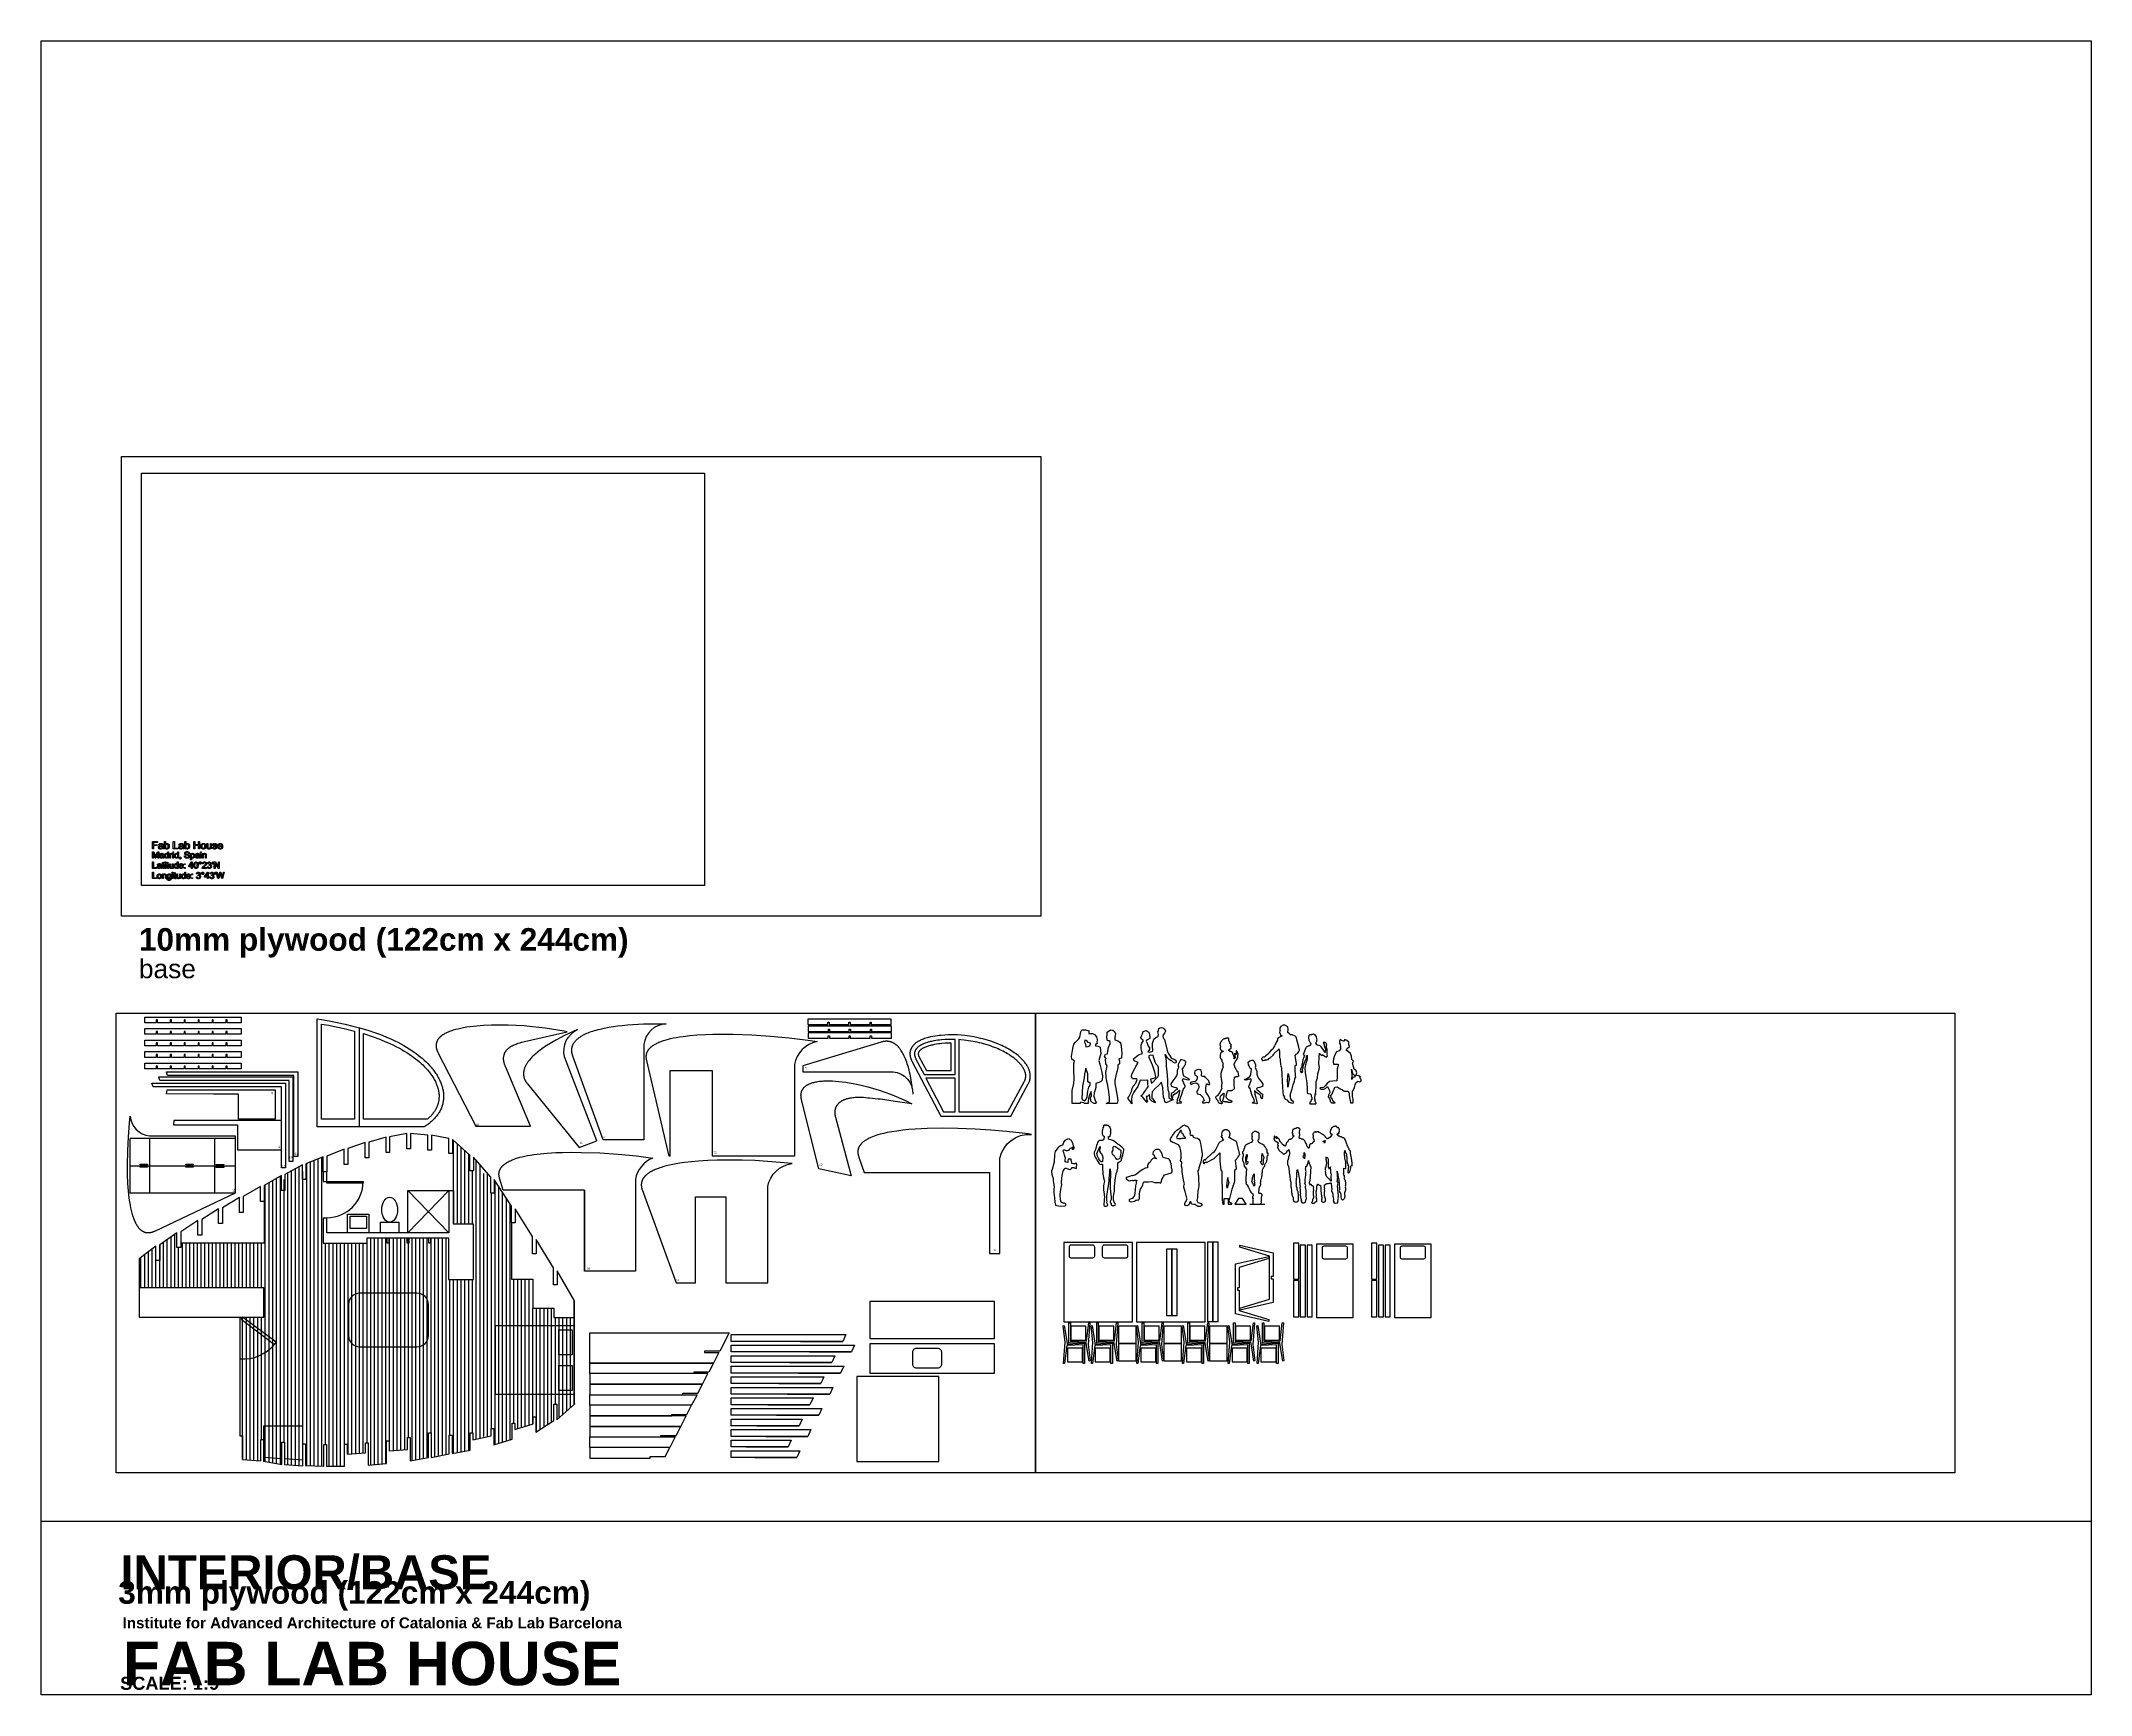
# Model space of a CAD drawing. Header units: millimetres. Extents: x 6840 to 12281, y 13072 to 17462.
import ezdxf

# ---------------------------------------------------------------- set-up
doc = ezdxf.new("R2010")
doc.units = ezdxf.units.MM
doc.header["$LTSCALE"] = 100
doc.header["$MEASUREMENT"] = 0
for name, color, linetype in [('CUT', 3, 'Continuous'), ('Default', 7, 'Continuous'), ('Engrave', 1, 'Continuous'), ('high', 3, 'Continuous'), ('text', 1, 'Continuous')]:
    doc.layers.add(name, color=color, linetype=linetype)

msp = doc.modelspace()

# ---------------------------------------------------------------- linework, layer by layer
at = {"color": 1}
msp.add_lwpolyline([(8255.7, 13843.9), (8255.7, 14119)], dxfattribs=at)
at = {"layer": 'CUT'}
for p, q in [((8283.1, 14412.3), (8283.1, 14197.4)), ((10048.8, 14374.8), (10088.8, 14374.8))]:
    msp.add_line(p, q, dxfattribs=at)
for points in [[(7107.5, 16315), (8601.5, 16315), (8601.5, 15221), (7107.5, 15221), (7107.5, 16315)], [(7585.3, 14600.3), (7585.3, 14852.9), (7603.5, 14849.7), (7623.9, 14845.7), (7644.7, 14841.2), (7672.5, 14834.4), (7672.5, 14600.3), (7585.3, 14600.3)], [(7684.5, 14843.4), (7684.5, 14580.3)], [(8139.5, 14582.2), (8073.3, 14739.9), (8072.7, 14741.5), (8072.1, 14742.9), (8071.5, 14744.4), (8071, 14745.9), (8070.6, 14747.3), (8070.1, 14748.7), (8069.8, 14750.1), (8069.4, 14751.5), (8069.2, 14752.9), (8068.9, 14754.3), (8068.7, 14755.6), (8068.5, 14756.9), (8068.4, 14758.2), (8068.3, 14759.5), (8068.3, 14760.7), (8068.3, 14762), (8068.3, 14763.2), (8068.4, 14764.4), (8068.5, 14765.6), (8068.6, 14766.8), (8068.8, 14767.9), (8069, 14769), (8069.3, 14770.1), (8069.5, 14771.2), (8069.9, 14772.3), (8070.2, 14773.4), (8070.6, 14774.4), (8071, 14775.4), (8071.4, 14776.4), (8071.9, 14777.4), (8072.4, 14778.4), (8073, 14779.3), (8073.5, 14780.3), (8074.1, 14781.2), (8074.8, 14782.1), (8075.4, 14782.9), (8076.1, 14783.8), (8076.8, 14784.6), (8077.6, 14785.5), (8078.4, 14786.3), (8079.2, 14787.1), (8080, 14787.8), (8080.9, 14788.6), (8081.8, 14789.3), (8082.7, 14790.1), (8083.6, 14790.8), (8084.6, 14791.5), (8085.6, 14792.2), (8086.7, 14792.9), (8087.8, 14793.5), (8088.9, 14794.2), (8090, 14794.8), (8091.2, 14795.4), (8093.6, 14796.7), (8096.1, 14797.8), (8098.7, 14798.9), (8101.5, 14800), (8104.4, 14801.1), (8107.3, 14802.1), (8110.4, 14803.1), (8113.6, 14804), (8116.9, 14804.9), (8123.8, 14806.6), (8236.8, 14832.1), (8228.7, 14833.8), (8212.1, 14836.9), (8195.4, 14839.6), (8178.5, 14842.1), (8161.5, 14844.2), (8144.5, 14846), (8122.8, 14847.8), (8101.3, 14849.1), (8080, 14849.9), (8059.1, 14850.1), (8036.4, 14849.8), (8014.5, 14848.9), (7997, 14847.5), (7988.3, 14846.6), (7979.6, 14845.5), (7970.9, 14844.3), (7962.2, 14842.8), (7954.9, 14841.4), (7947.7, 14839.8), (7941.1, 14838.2), (7937.8, 14837.3), (7934.6, 14836.3), (7931.1, 14835.3), (7927.7, 14834.1), (7924.4, 14832.8), (7921, 14831.5), (7918.9, 14830.6), (7916.7, 14829.6), (7914.6, 14828.6), (7912.5, 14827.5), (7910.5, 14826.3), (7908.5, 14825.1), (7907.5, 14824.5), (7906.5, 14823.9), (7905.5, 14823.2), (7904.6, 14822.5), (7903.7, 14821.9), (7902.9, 14821.2), (7902, 14820.5), (7901.2, 14819.9), (7900.4, 14819.1), (7899.6, 14818.4), (7898.8, 14817.7), (7898.1, 14816.9), (7897.3, 14816.1), (7896.6, 14815.3), (7895.9, 14814.5), (7895.3, 14813.7), (7894.6, 14812.8), (7894, 14811.9), (7893.4, 14811), (7892.9, 14810.1), (7892.5, 14809.5), (7892.2, 14808.8), (7891.8, 14808.1), (7891.5, 14807.4), (7891.2, 14806.7), (7890.9, 14806), (7890.7, 14805.3), (7890.4, 14804.6), (7890.2, 14803.9), (7890, 14803.2), (7889.8, 14802.4), (7889.6, 14801.7), (7889.5, 14801), (7889.3, 14800.2), (7889.2, 14799.5), (7889.1, 14798.7), (7889.1, 14798.3), (7889.1, 14797.8), (7889, 14796.9), (7889, 14795.9), (7889, 14795), (7889.1, 14794), (7889.1, 14793.1), (7889.2, 14792.2), (7889.4, 14791.2), (7889.5, 14790.6), (7889.6, 14790), (7889.7, 14789.3), (7889.8, 14788.7), (7890.1, 14787.5), (7890.5, 14786.2), (7890.8, 14785.3), (7891.1, 14784.3), (7891.4, 14783.4), (7891.8, 14782.5), (7892.3, 14781.2), (7892.8, 14780), (7893.4, 14778.8), (7894, 14777.6), (7994.7, 14582.2), (8139.5, 14582.2)], [(9414, 14608.4), (9414, 14608.4), (9460.8, 14694.4), (9461.4, 14695.6), (9462.1, 14696.8), (9462.6, 14698.1), (9463.2, 14699.4), (9463.7, 14700.8), (9464.1, 14702.1), (9464.5, 14703.5), (9464.9, 14704.9), (9465.1, 14705.7), (9465.2, 14706.4), (9465.4, 14707.2), (9465.5, 14707.9), (9465.6, 14708.7), (9465.7, 14709.4), (9465.8, 14710.2), (9465.9, 14711), (9466, 14711.7), (9466, 14712.5), (9466.1, 14713.2), (9466.1, 14714), (9466.1, 14714.8), (9466.1, 14715.5), (9466, 14717.1), (9465.9, 14718.6), (9465.8, 14720.1), (9465.6, 14721.6), (9465.3, 14723.1), (9465, 14724.6), (9464.7, 14726.1), (9464.3, 14727.6), (9463.8, 14729.1), (9463.4, 14730.5), (9462.8, 14732), (9462.3, 14733.4), (9461.7, 14734.8), (9461, 14736.2), (9460.3, 14737.6), (9459.6, 14739), (9458.9, 14740.4), (9458.1, 14741.7), (9457.3, 14743), (9456.5, 14744.3), (9455.6, 14745.6), (9454.7, 14746.9), (9453.8, 14748.2), (9452, 14750.6), (9450.8, 14752.1), (9449.6, 14753.6), (9448.3, 14755), (9447.1, 14756.4), (9444.5, 14759.2), (9441.8, 14761.9), (9439.1, 14764.4), (9436.3, 14766.9), (9433.5, 14769.3), (9430.6, 14771.7), (9427, 14774.4), (9423.4, 14777), (9419.7, 14779.5), (9416, 14782), (9411.9, 14784.5), (9407.7, 14786.9), (9403.5, 14789.2), (9399.3, 14791.5), (9394.9, 14793.7), (9390.5, 14795.7), (9386, 14797.8), (9381.5, 14799.7), (9375.8, 14802), (9370.1, 14804.1), (9364.3, 14806.2), (9358.5, 14808.1), (9349.1, 14811), (9339.8, 14813.5), (9333.9, 14814.9), (9328, 14816.3), (9316.2, 14818.6), (9304.3, 14820.6), (9298.3, 14821.5), (9292.3, 14822.2), (9282.7, 14823.2), (9273.1, 14823.9), (9267.1, 14824.1), (9261, 14824.3), (9255, 14824.3), (9249, 14824.2), (9239.1, 14823.7), (9229.3, 14823), (9224.6, 14822.5), (9219.4, 14821.9), (9213.8, 14821.1), (9207.8, 14820), (9201.5, 14818.8), (9198.4, 14818), (9195.2, 14817.2), (9192, 14816.3), (9188.8, 14815.4), (9185.7, 14814.4), (9182.5, 14813.2), (9179.4, 14812), (9176.4, 14810.8), (9174.9, 14810.1), (9173.5, 14809.4), (9172, 14808.7), (9170.6, 14807.9), (9169.2, 14807.1), (9167.8, 14806.3), (9166.5, 14805.5), (9165.2, 14804.6), (9163.9, 14803.8), (9162.6, 14802.9), (9161.4, 14801.9), (9160.2, 14801), (9159.1, 14800), (9158, 14799), (9156.9, 14797.9), (9155.9, 14796.8), (9155.4, 14796.3), (9154.9, 14795.7), (9154.4, 14795.2), (9154, 14794.6), (9153.5, 14794), (9153.1, 14793.4), (9152.7, 14792.8), (9152.3, 14792.2), (9151.9, 14791.6), (9151.5, 14791), (9151.1, 14790.4), (9150.8, 14789.7), (9150.4, 14789.1), (9150.1, 14788.4), (9149.8, 14787.8), (9149.5, 14787.1), (9149.2, 14786.4), (9148.9, 14785.7), (9148.6, 14785.1), (9148.4, 14784.4), (9148.1, 14783.6), (9147.9, 14782.9), (9147.7, 14782.2), (9147.5, 14781.5), (9147.3, 14780.6), (9147.2, 14779.7), (9147, 14778.8), (9146.9, 14777.9), (9146.8, 14777.1), (9146.7, 14776.2), (9146.7, 14775.3), (9146.7, 14774.4), (9146.7, 14773.6), (9146.7, 14772.7), (9146.7, 14771.8), (9146.8, 14771), (9146.9, 14770.1), (9147, 14769.3), (9147.1, 14768.4), (9147.3, 14767.6), (9147.5, 14766.7), (9147.6, 14765.9), (9147.9, 14765), (9148.1, 14764.2), (9148.3, 14763.4), (9148.6, 14762.6), (9148.8, 14761.7), (9149.1, 14760.9), (9149.4, 14760.1), (9149.8, 14759.3), (9150.4, 14757.7), (9151.2, 14756.2), (9152, 14754.6), (9228.5, 14608.4), (9414, 14608.4)], [(9648.4, 14755.9), (9651.7, 14742.9), (9655.3, 14728.9), (9657.4, 14715.6), (9656.5, 14703.6), (9652.3, 14699.5), (9645.7, 14697), (9640.3, 14695), (9640, 14685), (9638.3, 14678), (9635.7, 14670.7), (9634.7, 14661.2), (9638.4, 14650.1), (9640, 14646.7), (9642, 14643.7), (9639.1, 14642.5), (9635.2, 14642.5), (9634.1, 14642.9), (9627.9, 14646.8), (9626.3, 14656.4), (9628.5, 14663), (9628, 14673.6), (9623.3, 14664.5), (9621, 14655.5), (9619.8, 14646.6), (9619.4, 14642.5), (9609.2, 14642.5), (9608.6, 14643.7), (9602.2, 14644.4), (9598.8, 14644.6), (9598.5, 14642.5), (9576.9, 14642.5), (9577, 14656.3), (9577.3, 14676.9), (9581.2, 14695.2), (9582.5, 14705.6), (9582, 14731.9), (9581.9, 14748), (9583.1, 14754.5), (9576.3, 14759.4), (9575.3, 14766.9), (9579.1, 14787.9), (9581.5, 14799.5), (9586.4, 14804.9), (9594.5, 14813.5), (9598, 14818.1), (9600.3, 14832.5), (9602.8, 14838), (9612.7, 14837.9), (9621.7, 14835.1), (9621.7, 14827.5), (9631, 14827.5), (9636.7, 14825.2), (9641.7, 14818.9), (9643.6, 14811.9), (9644.2, 14810.6), (9642.8, 14806.3), (9643.2, 14801), (9638.7, 14799), (9639.3, 14794.7), (9646.1, 14794.1), (9651.2, 14792), (9653.2, 14774.4), (9648.4, 14755.9)], [(9620.1, 14793.5), (9625, 14795.8), (9625.6, 14801.8), (9619.6, 14803.6), (9617.2, 14807.2), (9614.6, 14809.2), (9610.7, 14809.8), (9610.2, 14804.5), (9612.2, 14799.7), (9613.8, 14792.2), (9620.1, 14793.5)], [(9670.7, 14774.2), (9672.2, 14781.2), (9674, 14790.8), (9678.5, 14801.2), (9678.2, 14806.2), (9675.7, 14808.1), (9671, 14808), (9669.9, 14812), (9669.1, 14818.5), (9670, 14826.1), (9670.4, 14831), (9679, 14837.6), (9684.8, 14836.8), (9689.7, 14833), (9692, 14827.3), (9691.3, 14822.8), (9690.1, 14818.2), (9690.7, 14811.4), (9698.6, 14808), (9703.4, 14804.8), (9706, 14800.7), (9708.4, 14785.4), (9709, 14772.8), (9708.5, 14766.1), (9708.1, 14762.6), (9701.5, 14760.3), (9703, 14754.6), (9703, 14747.1), (9698.3, 14743.9), (9698.3, 14737.3), (9696.9, 14728.4), (9694.2, 14720.3), (9690.5, 14703.5), (9690.3, 14694.8), (9694.9, 14671.8), (9697.4, 14655), (9698.2, 14648.8), (9696.8, 14642.4), (9667.7, 14642.4), (9676, 14646.8), (9676.1, 14659.1), (9674, 14679.4), (9670.6, 14694.1), (9668.7, 14704.1), (9666.6, 14724.3), (9669.8, 14742.5), (9666.4, 14747.6), (9665.6, 14759.5), (9667.4, 14761.6), (9665.6, 14763), (9663.2, 14767.7), (9665.6, 14773.3), (9670.7, 14774.2)], [(9743.6, 14735), (9745.8, 14740.4), (9752, 14751.3), (9742, 14755.7), (9739.9, 14760.6), (9752.9, 14771.2), (9763.6, 14775.2), (9761.9, 14779.7), (9760, 14787.6), (9760, 14796.6), (9762.2, 14802.1), (9765.9, 14807.8), (9765.9, 14810.3), (9761.3, 14813), (9759.8, 14817.2), (9760.9, 14822), (9763.6, 14826.9), (9765.8, 14833.2), (9770.6, 14835.3), (9773.5, 14835.6), (9778.1, 14833.2), (9781.4, 14829.2), (9782.1, 14823.6), (9783.3, 14818.6), (9783.4, 14814.2), (9777.3, 14810.8), (9774.5, 14810), (9773.5, 14807.7), (9776.2, 14802.2), (9779, 14794.2), (9782.1, 14789.8), (9782.3, 14785.1), (9777.7, 14779.3), (9779.3, 14779.1), (9783.3, 14778.4), (9788.5, 14779.9), (9791.1, 14782.3), (9790.6, 14795), (9790.7, 14802.4), (9792.2, 14806.8), (9793.9, 14812.7), (9799, 14817.5), (9802.9, 14819), (9805.2, 14821.2), (9806.1, 14825.1), (9805.1, 14828.5), (9804.8, 14832.1), (9806.1, 14834.9), (9806.8, 14840.8), (9810.6, 14843.2), (9814, 14843.6), (9817.9, 14843), (9822.4, 14840), (9824.5, 14834.2), (9822.4, 14828.6), (9819, 14824.5), (9818.2, 14819.7), (9820.3, 14814), (9822.2, 14811.8), (9830.3, 14779), (9832.2, 14775.5), (9835.9, 14770), (9840.1, 14763), (9842.9, 14761.2), (9848, 14760.1), (9852.7, 14757.1), (9852.8, 14753), (9850.4, 14749.3), (9846.4, 14750.7), (9841.7, 14755.6), (9840, 14755.7), (9835.2, 14758), (9829.8, 14763), (9825.6, 14770), (9823.1, 14771.8), (9825.9, 14762.1), (9826.8, 14752.4), (9826.5, 14741.3), (9828.5, 14725.8), (9829.8, 14706.2), (9830, 14692.8), (9831.4, 14679.6), (9833.4, 14671.2), (9833.8, 14657.7), (9838.6, 14654.9), (9844.3, 14653.7), (9845, 14652), (9836.2, 14648.1), (9826.9, 14643.8), (9823.3, 14646.8), (9822.7, 14653.1), (9819.3, 14658.5), (9818.7, 14670.8), (9818.1, 14683.9), (9814.3, 14698.4), (9807.5, 14690.6), (9797.8, 14682.3), (9789.4, 14673.1), (9788.6, 14663.8), (9788.6, 14655.8), (9791.2, 14654.5), (9793.6, 14650), (9798.1, 14644.3), (9795.9, 14645.1), (9788.9, 14648.1), (9783, 14653.8), (9783.3, 14660.3), (9782.5, 14666.1), (9777.3, 14661.1), (9773.5, 14660.4), (9774.6, 14658.1), (9775.5, 14651.7), (9777.2, 14646.2), (9776, 14644.5), (9765.9, 14656.8), (9759.7, 14662.2), (9763.8, 14666.2), (9766.1, 14669), (9769, 14673.5), (9772.3, 14677.8), (9774.9, 14680.9), (9779.3, 14686), (9777.8, 14695.6), (9778, 14703.9), (9768.5, 14703.3), (9757.9, 14703.9), (9751.1, 14686.8), (9744.8, 14677.5), (9741.2, 14671.9), (9736, 14661.4), (9735, 14652.2), (9735.8, 14641.6), (9730.9, 14648.4), (9725.9, 14654.4), (9725.3, 14656.2), (9727.6, 14659.7), (9734.8, 14674), (9736.4, 14682.3), (9739.2, 14688.4), (9746, 14696.1), (9749.6, 14705.5), (9747, 14707.5), (9737.6, 14708), (9734.7, 14714.1), (9736, 14719.8), (9743.6, 14735)], [(10008.2, 14711.8), (10008.5, 14712.2), (10008.9, 14712.6), (10009.5, 14712.8), (10010.2, 14713), (10010.8, 14713.2), (10011.5, 14713.3), (10012.2, 14713.4), (10012.9, 14713.4), (10013.6, 14713.5), (10014.3, 14713.6), (10015, 14713.7), (10015.7, 14713.8), (10016.4, 14713.9), (10017.1, 14714.1), (10017.8, 14714.3), (10018.5, 14714.5), (10019.1, 14714.8), (10019.7, 14715.1), (10019.4, 14716.5), (10019.1, 14717.9), (10018.9, 14719.2), (10018.7, 14720.6), (10018.5, 14722), (10018.2, 14723.3), (10017.9, 14724.6), (10017.4, 14725.8), (10017.2, 14726), (10016.9, 14726.2), (10016.6, 14726.3), (10016.3, 14726.4), (10016.1, 14726.5), (10015.8, 14726.7), (10015.7, 14727), (10015.7, 14727.4), (10014.4, 14730.1), (10013.6, 14731), (10012.8, 14732), (10012.2, 14733), (10011.6, 14733.9), (10011, 14734.9), (10010.5, 14735.9), (10010.1, 14736.8), (10009.7, 14737.9), (10009.3, 14738.9), (10008.9, 14739.9), (10008.6, 14740.9), (10008.2, 14742), (10007.9, 14743), (10007.5, 14744.1), (10007.1, 14745.2), (10006.8, 14746.4), (10007.3, 14747.3), (10007.8, 14748.2), (10008.3, 14749.2), (10008.7, 14750.2), (10009.1, 14751.2), (10009.6, 14752.2), (10010.1, 14753.1), (10010.6, 14754.1), (10010.9, 14754.3), (10011.1, 14754.5), (10011.2, 14754.7), (10011.2, 14755), (10011.3, 14755.2), (10011.4, 14755.4), (10011.7, 14755.6), (10012, 14755.7), (10012.4, 14756.5), (10012.7, 14757.1), (10013.1, 14757.6), (10013.3, 14758), (10013.6, 14758.4), (10014, 14758.8), (10014.3, 14759.4), (10014.8, 14760.2), (10015.3, 14761.4), (10016, 14762.8), (10016.4, 14763.7), (10016.6, 14764.3), (10016.7, 14764.8), (10016.7, 14765.2), (10016.7, 14765.7), (10016.8, 14766.4), (10017, 14767.5), (10017.2, 14768.7), (10017.3, 14770), (10017.5, 14771.3), (10017.6, 14772.5), (10017.6, 14773.7), (10017.4, 14774.2), (10017.1, 14774.9), (10016.8, 14775.6), (10016.4, 14776.4), (10016.1, 14777.3), (10015.7, 14778.1), (10015.4, 14778.8), (10015.3, 14779.5), (10014.3, 14780.6), (10014.2, 14780.7), (10014, 14780.9), (10013.7, 14781.2), (10013.4, 14781.4), (10013.1, 14781.6), (10012.7, 14781.6), (10012.5, 14781.5), (10012.2, 14781.2), (10012.5, 14780.1), (10012.7, 14779), (10012.8, 14777.8), (10012.8, 14776.7), (10012.7, 14775.5), (10012.5, 14774.3), (10012.2, 14773.1), (10011.9, 14771.9), (10011.7, 14771.8), (10011.5, 14771.7), (10011.4, 14771.6), (10011.1, 14771.9), (10010.7, 14772.3), (10010.4, 14772.7), (10010.1, 14773.1), (10009.7, 14773.4), (10009.4, 14773.8), (10009, 14774.1), (10008.5, 14774.4), (10008.4, 14774.2), (10008.1, 14774.1), (10008.1, 14773.9), (10008.3, 14773.1), (10008.5, 14772.2), (10008.7, 14771.3), (10008.9, 14770.6), (10008.9, 14768.8), (10009, 14768.5), (10009.1, 14768.1), (10009.3, 14767.6), (10009.5, 14767.2), (10010.8, 14765.3), (10010.4, 14764.8), (10010, 14764.2), (10009.6, 14763.5), (10009.1, 14762.7), (10008.7, 14762), (10008.2, 14761.3), (10007.7, 14760.7), (10007.3, 14760.4), (10007.1, 14761.6), (10007.3, 14762.7), (10007.5, 14763.9), (10007.6, 14765.1), (10007.1, 14766.4), (10006.6, 14767.7), (10006, 14769), (10005.4, 14770.3), (10004.8, 14771.6), (10004.3, 14772.9), (10003.9, 14774.1), (10003.6, 14775.3), (10003.3, 14776.1), (10002.9, 14776.7), (10002.4, 14777.3), (10001.9, 14777.9), (10001.3, 14778.4), (10000.6, 14778.8), (9999.9, 14779.2), (9999.2, 14779.6), (9998.4, 14779.9), (9997.6, 14780.2), (9996.9, 14780.5), (9996.1, 14780.8), (9995.3, 14781.1), (9994.6, 14781.3), (9993.9, 14781.6), (9993.2, 14782), (9993.2, 14782.5), (9993.2, 14782.9), (9993.1, 14783.2), (9993.2, 14783.5), (9993.3, 14784.1), (9993.4, 14784.6), (9993.7, 14785), (9994, 14785.4), (9994.3, 14785.7), (9994.7, 14786), (9995.1, 14786.3), (9995.5, 14786.5), (9996, 14786.7), (9996.4, 14787), (9996.9, 14787.2), (9997.3, 14787.4), (9997.7, 14787.7), (9998.2, 14787.9), (9998.5, 14788.3), (9998.9, 14788.6), (9999, 14789.1), (9999.2, 14789.6), (9999.2, 14790.1), (9998.8, 14790.6), (9998.8, 14792.7), (9999.2, 14792.9), (9999.3, 14793.4), (9999.3, 14793.6), (9999.2, 14793.7), (9999.1, 14793.8), (9998.9, 14793.8), (9998.7, 14793.8), (9998.5, 14793.9), (9998.4, 14794.1), (9998.8, 14794.8), (9998.9, 14795.4), (9998.8, 14795.6), (9998.6, 14795.7), (9998.4, 14795.9), (9998.2, 14796.3), (9998.3, 14796.6), (9998.4, 14796.9), (9998.7, 14797.1), (9999.1, 14797.3), (9999.5, 14798.4), (9998.9, 14798.8), (9998.1, 14799.4), (9997.3, 14800), (9996.5, 14800.6), (9995.9, 14801.3), (9995.5, 14802), (9995.4, 14802.8), (9995.7, 14803.6), (9995.4, 14804.3), (9995.1, 14805), (9994.9, 14805.7), (9994.6, 14806.4), (9994.2, 14807.1), (9993.9, 14807.8), (9993.4, 14808.4), (9992.9, 14809.1), (9992.9, 14809.8), (9993.1, 14810.5), (9993.3, 14811.4), (9993.3, 14812.6), (9993.3, 14813), (9993.2, 14813.5), (9993.1, 14814), (9992.9, 14814.4), (9992.6, 14814.9), (9992.3, 14815.2), (9991.8, 14815.4), (9991.2, 14815.5), (9991, 14815.5), (9990.7, 14815.5), (9990.5, 14815.5), (9990.3, 14815.6), (9990, 14815.7), (9989.8, 14815.7), (9989.5, 14815.8), (9989.3, 14815.8), (9988.7, 14815.6), (9988.1, 14815.4), (9987.5, 14815.3), (9986.9, 14815.1), (9986.3, 14815), (9985.7, 14814.8), (9985.1, 14814.7), (9984.4, 14814.5), (9983.8, 14814.4), (9983.1, 14814.2), (9982.4, 14814), (9981.7, 14813.8), (9981, 14813.6), (9980.3, 14813.3), (9979.6, 14813), (9979.2, 14812.8), (9979.2, 14812.7), (9978.9, 14812.6), (9978.6, 14812.5), (9978.1, 14812.4), (9977.6, 14812.2), (9977.2, 14811.9), (9976.8, 14811.7), (9976.1, 14810.8), (9975.4, 14809.9), (9974.7, 14809), (9973.9, 14808.1), (9973.2, 14807.2), (9972.5, 14806.3), (9971.8, 14805.4), (9971.2, 14804.4), (9970.6, 14803.5), (9970.2, 14802.5), (9969.8, 14801.5), (9969.6, 14800.4), (9969.5, 14799.3), (9969.5, 14798.2), (9969.8, 14797.1), (9970.2, 14795.9), (9970.4, 14794.8), (9970.6, 14793.7), (9970.6, 14792.6), (9970.5, 14791.4), (9970.4, 14790.2), (9970.3, 14789), (9970.2, 14787.8), (9970.2, 14786.6), (9970.6, 14786.2), (9970.9, 14785.6), (9971.3, 14785), (9971.6, 14784.4), (9972.1, 14783.9), (9972.5, 14783.4), (9973.1, 14783), (9973.7, 14782.7), (9978.4, 14781.3), (9978.1, 14780.8), (9977.7, 14780.4), (9977.3, 14780), (9976.8, 14779.7), (9976.4, 14779.4), (9975.9, 14779.2), (9975.4, 14778.9), (9975, 14778.7), (9974.5, 14778.5), (9974, 14778.3), (9973.5, 14778), (9973, 14777.7), (9972.6, 14777.3), (9972.1, 14777), (9971.6, 14776.5), (9971.2, 14775.9), (9970.5, 14773.3), (9970, 14770.9), (9969.9, 14768.5), (9970, 14766.3), (9970.4, 14764), (9971.3, 14761.7), (9972.4, 14759.4), (9974, 14756.9), (9974.4, 14756.2), (9974.5, 14755.5), (9974.6, 14754.8), (9974.6, 14754.1), (9974.7, 14753.5), (9974.9, 14752.9), (9975.3, 14752.4), (9976, 14752), (9976.6, 14750.8), (9976.9, 14749.7), (9977.2, 14748.6), (9977.3, 14747.4), (9977.4, 14746.2), (9977.4, 14745.1), (9977.2, 14743.8), (9976.9, 14742.5), (9976.4, 14741.2), (9976.5, 14740.9), (9976.7, 14740.7), (9976.9, 14740.4), (9977.2, 14740.2), (9977.5, 14740), (9977.8, 14739.8), (9978.1, 14739.6), (9978.5, 14739.4), (9977.5, 14738.1), (9976.8, 14736.8), (9976.1, 14735.4), (9975.6, 14734.1), (9975.1, 14732.7), (9974.6, 14731.4), (9974.1, 14730), (9973.5, 14728.6), (9973.6, 14727.9), (9973.6, 14727.4), (9973.4, 14726.9), (9973.1, 14726.4), (9972.9, 14725.9), (9972.7, 14725.4), (9972.7, 14724.8), (9972.8, 14724.2), (9972.2, 14721.3), (9971.9, 14718.5), (9971.9, 14715.8), (9972.1, 14713), (9972.4, 14710.2), (9972.8, 14707.4), (9973.3, 14704.6), (9973.8, 14701.8), (9974.1, 14699.8), (9974.3, 14697.7), (9974.3, 14695.6), (9974.2, 14693.4), (9973.9, 14691.3), (9973.6, 14689.1), (9973.2, 14687), (9972.7, 14684.9), (9973, 14684.6), (9973.2, 14684.2), (9973.5, 14683.8), (9973.7, 14683.4), (9974, 14683), (9974.3, 14682.7), (9974.6, 14682.3), (9974.9, 14682), (9974.4, 14681.5), (9974, 14680.9), (9973.6, 14680.2), (9973.1, 14679.6), (9972.7, 14678.8), (9972.3, 14678.1), (9971.9, 14677.4), (9971.5, 14676.6), (9971.1, 14675.8), (9970.8, 14675.1), (9970.4, 14674.3), (9970.1, 14673.6), (9969.8, 14672.9), (9969.5, 14672.2), (9969.2, 14671.5), (9969, 14670.9), (9963, 14663), (9962.3, 14662.6), (9961.6, 14662.2), (9960.9, 14661.7), (9960.2, 14661.3), (9959.5, 14660.8), (9958.9, 14660.2), (9958.3, 14659.5), (9957.8, 14658.7), (9958, 14657.7), (9958.4, 14656.6), (9959, 14655.6), (9959.6, 14654.7), (9960.3, 14653.7), (9961.1, 14652.8), (9962, 14652), (9962.8, 14651.3), (9963.3, 14650.2), (9963.7, 14649.1), (9964, 14647.9), (9964.4, 14646.8), (9964.8, 14645.7), (9965.5, 14644.8), (9966.4, 14644), (9967.7, 14643.5), (9968.3, 14643.4), (9968.9, 14643.3), (9969.5, 14643.2), (9970, 14643), (9970.6, 14642.8), (9971.2, 14642.7), (9971.8, 14642.5), (9972.3, 14642.4), (9972.9, 14642.3), (9973.5, 14642.3), (9974, 14642.3), (9974.6, 14642.4), (9975.1, 14642.6), (9975.6, 14642.9), (9976.1, 14643.3), (9976.6, 14643.9), (9976, 14644.6), (9975.3, 14645.2), (9974.5, 14645.9), (9973.7, 14646.4), (9973, 14647), (9972.3, 14647.6), (9971.7, 14648.2), (9971.1, 14648.9), (9970.6, 14650.8), (9970.5, 14652.1), (9970.4, 14653.5), (9970.3, 14654.8), (9970.4, 14656.1), (9970.4, 14657.4), (9970.6, 14658.7), (9970.9, 14660.1), (9971.3, 14661.5), (9973.5, 14664.1), (9974, 14664.4), (9974.4, 14664.7), (9974.8, 14665.1), (9975.2, 14665.4), (9975.6, 14665.8), (9976, 14666.2), (9976.4, 14666.6), (9976.7, 14667), (9977.1, 14667.4), (9977.5, 14667.8), (9977.8, 14668.1), (9978.2, 14668.5), (9978.6, 14668.8), (9979, 14669.2), (9979.4, 14669.5), (9979.8, 14669.8), (9980.2, 14669.6), (9980, 14667.8), (9979.8, 14666), (9979.7, 14664.2), (9979.5, 14662.4), (9979.4, 14660.6), (9979.1, 14658.8), (9978.7, 14657), (9978.1, 14655.2), (9977.1, 14652.1), (9977, 14651.7), (9976.8, 14651.4), (9976.7, 14651), (9976.6, 14650.6), (9976.5, 14650.2), (9976.5, 14649.9), (9976.6, 14649.6), (9976.9, 14649.4), (9976.9, 14649.1), (9976.9, 14648.8), (9976.9, 14648.6), (9977.1, 14648.4), (9977.2, 14648.2), (9977.5, 14648.1), (9977.8, 14648), (9978.1, 14647.9), (9978.1, 14648.3), (9978.1, 14647.9), (9978.6, 14647.8), (9979, 14647.6), (9979.5, 14647.5), (9980, 14647.3), (9980.4, 14647.2), (9980.8, 14647.2), (9981.2, 14647.1), (9981.7, 14647.2), (9982.2, 14647.2), (9982.6, 14647.1), (9983.1, 14646.9), (9983.6, 14646.8), (9984, 14646.7), (9984.5, 14646.8), (9984.8, 14647.1), (9985.2, 14647.8), (9985.5, 14647.6), (9985.9, 14647.5), (9986.3, 14647.3), (9986.7, 14647.2), (9987.1, 14647.1), (9987.5, 14647), (9988, 14646.8), (9988.4, 14646.7), (9988.8, 14646.6), (9989.3, 14646.4), (9989.7, 14646.3), (9990.2, 14646.2), (9990.6, 14646), (9991, 14645.9), (9991.4, 14645.7), (9991.8, 14645.6), (9992.5, 14645.5), (9993.2, 14645.4), (9993.9, 14645.4), (9994.5, 14645.4), (9995.2, 14645.4), (9995.8, 14645.4), (9996.5, 14645.4), (9997, 14645.5), (9997.7, 14645.6), (9998.3, 14645.8), (9998.9, 14645.9), (9999.5, 14646.2), (10000.1, 14646.4), (10000.7, 14646.7), (10001.2, 14647), (10001.8, 14647.3), (10001.8, 14647.6), (10001.7, 14647.8), (10001.6, 14648), (10001.3, 14648.2), (10001.1, 14648.4), (10000.8, 14648.6), (10000.5, 14648.8), (10000.3, 14649), (9999.5, 14649.2), (9998.8, 14649.3), (9998, 14649.5), (9997.3, 14649.7), (9996.6, 14649.9), (9995.8, 14650.1), (9995.1, 14650.4), (9994.4, 14650.6), (9993.7, 14650.9), (9993, 14651.3), (9992.3, 14651.7), (9991.7, 14652.2), (9991, 14652.7), (9990.3, 14653.4), (9989.7, 14654), (9989.1, 14654.8), (9988.5, 14655.4), (9988, 14656), (9987.4, 14656.7), (9987, 14657.4), (9986.6, 14658.1), (9986.2, 14658.8), (9986, 14659.5), (9985.8, 14660.2), (9986.2, 14662.2), (9986.7, 14664.3), (9987.1, 14666.4), (9987.6, 14668.4), (9988.2, 14670.4), (9988.9, 14672.4), (9989.8, 14674.4), (9990.8, 14676.4), (9991.1, 14676.4), (9991.5, 14676.4), (9991.9, 14676.5), (9992.3, 14676.5), (9992.7, 14676.5), (9993.1, 14676.6), (9993.5, 14676.6), (9993.9, 14676.6), (9994.4, 14676.6), (9994.8, 14676.6), (9995.3, 14676.5), (9995.7, 14676.5), (9996.2, 14676.5), (9996.7, 14676.4), (9997.1, 14676.3), (9997.6, 14676.2), (9998.3, 14676.3), (9999, 14676.4), (9999.7, 14676.6), (10000.3, 14676.8), (10001, 14677), (10001.6, 14677.3), (10002.3, 14677.6), (10002.9, 14677.9), (10003.5, 14678.3), (10004.1, 14678.6), (10004.7, 14679), (10005.3, 14679.4), (10005.9, 14679.8), (10006.5, 14680.2), (10007.1, 14680.6), (10007.7, 14681), (10007.5, 14693.8), (10007.2, 14695.9), (10007.1, 14698), (10007.1, 14700), (10007.1, 14702.2), (10007.3, 14704.4), (10007.5, 14706.5), (10007.7, 14708.8), (10008, 14711), (10008.1, 14711.4), (10008.2, 14711.8)], [(10171.6, 14817.9), (10169.1, 14820.8), (10160.8, 14824.2), (10157, 14824.2), (10154.8, 14825.9), (10149.2, 14830.1), (10150.8, 14838.6), (10149.6, 14845.2), (10141.6, 14850.2), (10137, 14850.2), (10131.2, 14846.6), (10128.5, 14843.2), (10128, 14841.9), (10128, 14836.3), (10129, 14835.5), (10128.8, 14834.1), (10127.2, 14830.1), (10128.4, 14829.8), (10130.3, 14824.6), (10130.3, 14822.5), (10134.1, 14822.5), (10133.4, 14821.2), (10124.1, 14816.6), (10121.9, 14814.1), (10121.9, 14809.9), (10119.2, 14806.1), (10118.1, 14801.5), (10115.9, 14798.8), (10114.1, 14795), (10111.2, 14791), (10109.6, 14786.1), (10105.2, 14783.7), (10101, 14778.3), (10096.8, 14773.2), (10090.3, 14768.1), (10088, 14765.1), (10083, 14765.1), (10080.1, 14761.5), (10081.4, 14757), (10083.6, 14755.5), (10087.4, 14757), (10089.9, 14758.6), (10090.3, 14758.3), (10093.6, 14758.3), (10097, 14758.5), (10099, 14761.5), (10102.3, 14763.7), (10110.8, 14770.8), (10112.5, 14773), (10113.6, 14774.4), (10124.3, 14784.6), (10125.4, 14786.1), (10125.9, 14787.2), (10127.6, 14781), (10127.6, 14764.4), (10128.9, 14760.4), (10128.9, 14754.6), (10130.8, 14739.9), (10132.3, 14739), (10133.2, 14735.5), (10135.4, 14684.4), (10137.4, 14663.7), (10141, 14662.8), (10139.6, 14659.7), (10139.6, 14657.5), (10142.1, 14653.5), (10146.8, 14652.1), (10152.5, 14645.5), (10162.3, 14643), (10165.2, 14644.8), (10163.9, 14647.2), (10159.9, 14649.9), (10157.9, 14654.1), (10157, 14659.9), (10155.6, 14662.6), (10157.1, 14662.8), (10157.1, 14667.9), (10161, 14680.8), (10164.1, 14691.9), (10167, 14701), (10168.3, 14706.6), (10168.5, 14708.6), (10171, 14712.3), (10170.1, 14715.2), (10169.1, 14733.9), (10169.1, 14741.7), (10169.9, 14742.8), (10172.3, 14743.7), (10172.3, 14747), (10169.6, 14764.4), (10168.8, 14769.5), (10172.1, 14772.8), (10175, 14774.4), (10179, 14779.7), (10180.5, 14783.2), (10179, 14791.2), (10171.6, 14817.9)], [(10232.6, 14765.9), (10233.4, 14774.1), (10233.2, 14775.9), (10234.8, 14774.3), (10237.6, 14771.4), (10238.4, 14770.1), (10240.5, 14770.3), (10242, 14771.1), (10242.7, 14771.6), (10246.2, 14768.8), (10248.9, 14767), (10250.3, 14765.8), (10251.8, 14765.5), (10253.5, 14766.6), (10254.5, 14767.7), (10254.4, 14771), (10254.4, 14778.1), (10253.7, 14785.3), (10252.4, 14790.7), (10252, 14793.4), (10252.4, 14796.4), (10252.7, 14799), (10251.5, 14801.2), (10250.3, 14802.8), (10248.6, 14804), (10247.7, 14804.1), (10247.4, 14804.7), (10245.6, 14804.4), (10244.1, 14803.6), (10243.5, 14802.9), (10244.4, 14802.5), (10245.6, 14802.9), (10246.3, 14803.2), (10245.6, 14802.7), (10245.4, 14801.3), (10245.4, 14799.4), (10246.1, 14799.1), (10245.9, 14795.5), (10246.3, 14794.3), (10247.9, 14791.7), (10248.7, 14789.2), (10249.2, 14784.7), (10248.9, 14779.4), (10248.4, 14777.7), (10246.5, 14780.5), (10243.1, 14785.2), (10238.1, 14792.4), (10235.4, 14795.4), (10232.9, 14796.2), (10229.5, 14796.8), (10226.2, 14797.3), (10225.3, 14798.9), (10223.7, 14800.4), (10223.2, 14800.6), (10223.9, 14800.9), (10224.4, 14801.5), (10225, 14800.7), (10225.1, 14802.2), (10225.2, 14805.1), (10226.8, 14806.4), (10226.9, 14810.3), (10227.6, 14810.5), (10226.8, 14813.6), (10225.5, 14818.8), (10223.9, 14822), (10221.7, 14824.5), (10218.5, 14825.8), (10215.8, 14825.5), (10213.2, 14825.6), (10212.6, 14824.5), (10211.3, 14824.7), (10207, 14824.1), (10205.7, 14822.6), (10205.7, 14820.7), (10204, 14818.4), (10204.1, 14816), (10205.1, 14810.5), (10206.8, 14806.2), (10209.3, 14802.8), (10210.1, 14802.8), (10211, 14800.8), (10209.7, 14797.7), (10208.9, 14796.5), (10209.1, 14795.7), (10207.6, 14795.7), (10206.4, 14795.2), (10204.6, 14794.4), (10203.5, 14794.4), (10201.8, 14793.8), (10197.9, 14792), (10197.3, 14790.2), (10193.9, 14781.1), (10191.8, 14775.5), (10190.3, 14772.7), (10191.2, 14771.3), (10193.8, 14770.5), (10192.6, 14766.9), (10191.7, 14765.3), (10189.7, 14758.1), (10188.3, 14752.3), (10188.4, 14749.8), (10187.1, 14743.8), (10186.6, 14739.6), (10185.4, 14736.6), (10184.1, 14734.9), (10182.9, 14732.9), (10183, 14730.5), (10182.6, 14728.4), (10182.9, 14726.9), (10184.7, 14724.7), (10185.5, 14724.6), (10185.7, 14725.6), (10185, 14727.2), (10186.8, 14725.5), (10188.3, 14724.9), (10188.7, 14725.4), (10188.6, 14725.7), (10189.1, 14725.9), (10189.4, 14726.5), (10188.8, 14727.4), (10187.8, 14728.3), (10188.5, 14727.9), (10189.1, 14727.9), (10189.1, 14728.5), (10188.6, 14728.9), (10188.1, 14730.3), (10188.1, 14732.3), (10189.3, 14735), (10190.6, 14737.1), (10190.7, 14737.9), (10190.4, 14739.9), (10190.6, 14741.1), (10193.2, 14748.4), (10196.7, 14757.1), (10198.9, 14762.1), (10198.8, 14766), (10200.5, 14770.4), (10201.3, 14770.8), (10201.3, 14766.3), (10201.2, 14762.6), (10200.7, 14760.1), (10196.3, 14745), (10194.8, 14736), (10195.9, 14724.7), (10197.7, 14712.5), (10199.6, 14696.7), (10200.7, 14680.3), (10201.1, 14670.3), (10203.3, 14668.7), (10209.2, 14667.6), (10210.2, 14667.1), (10211.1, 14663.7), (10211.9, 14661.8), (10213, 14658.2), (10213.5, 14655.7), (10213.6, 14652.2), (10212.7, 14651.9), (10212.3, 14652), (10211.3, 14651.5), (10210.8, 14648.8), (10211.1, 14648.9), (10210.6, 14647.4), (10209.9, 14646.2), (10207.8, 14644.6), (10207.6, 14643), (10207.5, 14642), (10208.8, 14641.3), (10223.9, 14641.3), (10224.4, 14642.2), (10224.5, 14643.4), (10223.9, 14644.6), (10222.9, 14646.2), (10222, 14647.5), (10221.6, 14649.4), (10222.1, 14648.7), (10222.1, 14650.4), (10222.1, 14651.8), (10221.4, 14652.6), (10221.4, 14653.2), (10221.8, 14654.4), (10221.6, 14654.9), (10221, 14654.9), (10221, 14656.9), (10221.3, 14660.7), (10222.2, 14662.4), (10222.1, 14666), (10222.6, 14669.5), (10223.4, 14665.8), (10223.9, 14676.8), (10225.2, 14683.4), (10224.5, 14692.3), (10225.2, 14699.5), (10228.6, 14709.8), (10229.1, 14720.9), (10232.4, 14733.5), (10233.4, 14737.7), (10232.1, 14747.2), (10231.9, 14753.9), (10232.6, 14759.1), (10232.6, 14765.9)], [(10324, 14739.8), (10320.9, 14749.4), (10323.7, 14754.8), (10319.7, 14758.7), (10318.9, 14767.8), (10316.3, 14774.5), (10310.7, 14779.6), (10304.7, 14783.3), (10306.4, 14787.5), (10312.9, 14793.8), (10311.2, 14798.6), (10311.8, 14804.5), (10306.2, 14809.6), (10301.1, 14811.6), (10298.2, 14807.9), (10295.1, 14808.5), (10288.6, 14812.1), (10286.4, 14807.1), (10286.9, 14802.5), (10288.9, 14799.7), (10289.5, 14792.4), (10288.1, 14789.5), (10290.2, 14789.4), (10289.8, 14785.9), (10285.8, 14781.6), (10279, 14778.8), (10274.5, 14770.9), (10270.5, 14761), (10269.7, 14752.8), (10270.8, 14746.8), (10283.5, 14746.3), (10283.5, 14743.2), (10280.4, 14733.8), (10280.1, 14723.4), (10280.1, 14712.4), (10279.9, 14702.2), (10268.6, 14701.3), (10260.4, 14700.5), (10253.6, 14694.8), (10249, 14688.9), (10244.2, 14684.4), (10236.3, 14683.5), (10234.9, 14683.2), (10237.7, 14680.1), (10245.1, 14680.1), (10250.7, 14683), (10254.7, 14687.2), (10259.8, 14676.5), (10261.5, 14671.1), (10257.5, 14664.6), (10256.7, 14659.8), (10259.8, 14655.5), (10261.8, 14649.9), (10261.8, 14647), (10265.4, 14643.9), (10274.8, 14643.9), (10270, 14647.6), (10266.9, 14654.7), (10262.9, 14662), (10267.1, 14667.7), (10269.1, 14672.2), (10272.2, 14679.9), (10273.9, 14685.2), (10279.6, 14686.1), (10284.7, 14683.8), (10288.6, 14681.3), (10294.3, 14678.7), (10299.4, 14675.1), (10304.2, 14674.5), (10309.3, 14674.5), (10312.1, 14668.8), (10312.4, 14664.6), (10313.2, 14658.1), (10314.4, 14653.3), (10315.2, 14651.6), (10315.8, 14643.9), (10322.4, 14643.9), (10323.4, 14645.1), (10323.1, 14653.6), (10321.4, 14660.6), (10321.1, 14666.3), (10321.1, 14673.9), (10323.4, 14677), (10326.5, 14684.9), (10328.2, 14691.7), (10330.2, 14696.8), (10335.6, 14701.1), (10339.8, 14699.9), (10344.3, 14702.2), (10343.8, 14706.1), (10340.4, 14709.5), (10342.4, 14712.4), (10338.4, 14715.2), (10330.2, 14716.9), (10326, 14711.8), (10321.7, 14711.2), (10319.7, 14705.6), (10320.6, 14717.4), (10319.4, 14726.2), (10318.6, 14733.6), (10321.4, 14721.4), (10326, 14717.2), (10331.3, 14717.3), (10332.7, 14723.4), (10331, 14728.8), (10325.7, 14733), (10324, 14739.8)], [(9785.5, 14706.4), (9787.6, 14695.6), (9804.8, 14713.2), (9805.9, 14716.4), (9806.1, 14727.7), (9806.1, 14736.8), (9805, 14742.2), (9799.8, 14746.7), (9797.4, 14751.6), (9795.9, 14758.3), (9794.4, 14760.2), (9792.7, 14765.5), (9792.2, 14770.8), (9788.4, 14769.7), (9783.8, 14770.2), (9780.7, 14768.8), (9780.8, 14765.1), (9789.5, 14744.4), (9796.1, 14726.4), (9798, 14712.1), (9795.3, 14709.5), (9786.9, 14706.8), (9785.5, 14706.4)], [(9870.5, 14707.9), (9874.7, 14707.6), (9885, 14704.6), (9888.9, 14706.1), (9887.2, 14708), (9882.9, 14708.9), (9873.9, 14714.9), (9872.8, 14717.7), (9870.8, 14726.4), (9869.9, 14735.5), (9871.2, 14735.2), (9873.9, 14738.1), (9876.1, 14743.4), (9877.6, 14746), (9878.9, 14753.1), (9874.2, 14756.5), (9868.2, 14758.1), (9864.9, 14757.7), (9863.6, 14756.5), (9858.6, 14745.4), (9858.7, 14741.6), (9860, 14739), (9857.9, 14734.1), (9855.6, 14728.8), (9855.6, 14721), (9853.8, 14715.2), (9850.1, 14708.9), (9844.1, 14701.9), (9839.4, 14694), (9840.2, 14688), (9848.2, 14685.6), (9853.2, 14684.9), (9856, 14683), (9855.8, 14679.6), (9851.8, 14677.3), (9847.9, 14674.1), (9847, 14672.6), (9840.3, 14668.3), (9840.1, 14660.5), (9842.3, 14655), (9844.6, 14659.9), (9845, 14663.6), (9847.4, 14665.9), (9855.8, 14671.4), (9862.2, 14677.7), (9860.8, 14668.2), (9859.1, 14662), (9856.3, 14651.4), (9855.1, 14643.2), (9856.7, 14642.4), (9860.5, 14644.1), (9867.2, 14643.8), (9867.4, 14645.1), (9862, 14649.6), (9862.7, 14652.6), (9867.8, 14664.5), (9871.3, 14675.5), (9873.2, 14683.9), (9876, 14683.9), (9876.7, 14688.2), (9870.3, 14704), (9870.5, 14707.9)], [(10052.3, 14706.9), (10048.2, 14706.6), (10037.8, 14703.6), (10034, 14705.1), (10035.6, 14707), (10040, 14707.9), (10049, 14713.9), (10050.1, 14716.7), (10052, 14725.4), (10053, 14734.5), (10051.7, 14734.2), (10049, 14737.1), (10046.8, 14742.4), (10045.3, 14745), (10044, 14752.1), (10048.7, 14755.5), (10054.6, 14757.1), (10057.9, 14756.7), (10059.3, 14755.5), (10064.2, 14744.4), (10064.1, 14740.6), (10062.8, 14738), (10065, 14733.1), (10067.2, 14727.8), (10067.2, 14720), (10069.1, 14714.2), (10072.7, 14707.9), (10078.8, 14700.9), (10083.5, 14693), (10082.6, 14687), (10074.6, 14684.6), (10069.6, 14683.9), (10066.8, 14682), (10067.1, 14678.6), (10071.1, 14676.3), (10074.9, 14673.1), (10075.8, 14671.6), (10082.5, 14667.3), (10082.7, 14659.5), (10080.6, 14654), (10078.3, 14658.9), (10077.8, 14662.6), (10075.4, 14664.9), (10067.1, 14670.4), (10060.7, 14676.7), (10062.1, 14667.2), (10063.7, 14661), (10066.6, 14650.3), (10067.8, 14642.2), (10066.2, 14641.4), (10062.3, 14643.1), (10055.6, 14642.8), (10055.5, 14644.1), (10060.9, 14648.5), (10060.1, 14651.6), (10055, 14663.5), (10051.6, 14674.5), (10049.6, 14682.9), (10046.9, 14682.9), (10046.1, 14687.2), (10052.6, 14703), (10052.3, 14706.9)], [(8510.6, 14502.2), (8510.6, 14730), (8621.5, 14730), (8621.5, 14502.2)], [(9613.8, 14735.9), (9610, 14720.1), (9609, 14710.6), (9607.5, 14701), (9604.8, 14687.8), (9602.6, 14654.2), (9605.6, 14651.3), (9610.7, 14649.2), (9614.2, 14653.9), (9616.8, 14660), (9618.8, 14674.6), (9621.8, 14685.7), (9624.6, 14691), (9625.4, 14697.5), (9621.2, 14697.4), (9618.7, 14701.3), (9618.4, 14720.9), (9613.8, 14735.9)], [(9939.6, 14702.1), (9937.5, 14704.6), (9934.1, 14708.1), (9931.4, 14711.4), (9929.3, 14713.6), (9927, 14713.6), (9923.8, 14713.6), (9921.5, 14714.7), (9920.1, 14715.6), (9920.5, 14719), (9921.1, 14722.6), (9920.7, 14726.1), (9919.3, 14729.6), (9917, 14731.7), (9913.3, 14732.2), (9908.6, 14731.8), (9905.1, 14730.1), (9903.1, 14728), (9902.3, 14724.6), (9902.6, 14721.8), (9901.7, 14719.9), (9903.4, 14717.3), (9904.6, 14717.2), (9907, 14715.9), (9909.1, 14713.7), (9909.3, 14710.3), (9907.7, 14705.8), (9905.8, 14702), (9903.5, 14700.6), (9897.5, 14699.2), (9893.6, 14698.6), (9890.8, 14697.3), (9890.6, 14696.2), (9891.2, 14695.6), (9891.4, 14694.4), (9892.3, 14693.1), (9893.3, 14692.5), (9894.5, 14693), (9895.7, 14694.7), (9897.9, 14695.3), (9900.4, 14695.8), (9905.8, 14696.8), (9908.3, 14695.7), (9912, 14693.3), (9913.1, 14687.4), (9913.7, 14683.8), (9912.2, 14681.5), (9910.7, 14678.6), (9909.4, 14676), (9907.9, 14673.5), (9908, 14670.9), (9910.2, 14667.4), (9913.2, 14666.9), (9917.3, 14665.7), (9919.8, 14663.7), (9921.6, 14661.6), (9923.7, 14659.1), (9925.1, 14656.6), (9926.7, 14652.7), (9927.1, 14649.8), (9926.1, 14648.2), (9924.3, 14647.2), (9923.1, 14645.8), (9923.2, 14644.3), (9926.2, 14643.8), (9929.5, 14644.2), (9932.2, 14644.9), (9933.8, 14645.3), (9936.9, 14644.9), (9940.1, 14644.9), (9942, 14646.5), (9942.6, 14651), (9942.6, 14655.6), (9940.4, 14658.3), (9938.9, 14662.3), (9936.7, 14666), (9934.5, 14668.6), (9933, 14671.6), (9932.2, 14675.4), (9932.1, 14680), (9931.6, 14683.8), (9932.8, 14688), (9933.3, 14693.9), (9935.1, 14694.7), (9937.4, 14692.8), (9939.8, 14692.7), (9941.9, 14692.8), (9942.8, 14695.1), (9941.1, 14697.6), (9939.6, 14702.1)], [(10150.5, 14721.5), (10152.1, 14714), (10153.9, 14706.6), (10152.6, 14703.7), (10152.6, 14700.8), (10149.5, 14685.7), (10149.5, 14695.7), (10149.1, 14699.9), (10149.3, 14714.8), (10150.5, 14721.5)], [(9714.2, 14520.5), (9710, 14525.6), (9703, 14531.3), (9699, 14533.4), (9693.3, 14538.9), (9689.6, 14541.5), (9685, 14543.6), (9679.9, 14545.3), (9675.6, 14546.9), (9674, 14548.6), (9673.5, 14550), (9673.3, 14551.6), (9673.3, 14553.6), (9673.8, 14554.8), (9674.8, 14554.6), (9676.5, 14554.4), (9677.3, 14554.5), (9677.9, 14555.7), (9678.3, 14557.2), (9678.7, 14558.6), (9678.9, 14559.8), (9679.4, 14561.3), (9679.8, 14563.1), (9679.7, 14565.6), (9679.3, 14566.7), (9679.2, 14568), (9679.8, 14568.8), (9679.7, 14571.2), (9679.4, 14573.6), (9678.6, 14575.4), (9677.9, 14577), (9677.9, 14578), (9677.2, 14578.8), (9676.9, 14579.5), (9677.1, 14581), (9676.9, 14581.6), (9676.3, 14580.4), (9675.6, 14580.6), (9675.2, 14581.9), (9673.6, 14583.7), (9671.8, 14583.9), (9669.6, 14584.2), (9667.3, 14584.9), (9667.9, 14583.7), (9667, 14583.9), (9665.8, 14584.2), (9661.8, 14584.2), (9660.8, 14584), (9662.2, 14583.1), (9660.8, 14582.5), (9659.7, 14582), (9660.2, 14581.7), (9661.3, 14581.1), (9659.6, 14579.8), (9660.4, 14578.5), (9659.6, 14577.4), (9657.6, 14576.7), (9658.5, 14575.1), (9657.6, 14573.1), (9657.3, 14571), (9656.8, 14568.8), (9656.4, 14567.2), (9657.2, 14566.2), (9656.4, 14565.1), (9656.7, 14563.3), (9656.4, 14561.7), (9657.9, 14560.1), (9657.5, 14558.7), (9658.5, 14557.6), (9659.6, 14556.6), (9661.4, 14556.2), (9662.4, 14554.9), (9662.3, 14551.2), (9661.6, 14548), (9659.6, 14546.1), (9658.3, 14545.1), (9657, 14544.3), (9655.4, 14543.6), (9653.9, 14543.6), (9651.6, 14543.8), (9649.7, 14543.5), (9647.9, 14542.6), (9646.6, 14541.1), (9644.8, 14538.5), (9643.4, 14535.5), (9641.7, 14530.4), (9640.7, 14526.1), (9638.7, 14520.4), (9636.6, 14514.7), (9635.6, 14511.6), (9635.7, 14508.2), (9636.4, 14504.3), (9638.8, 14499), (9641.8, 14494.2), (9645.3, 14488.1), (9648, 14484.1), (9649.9, 14481.8), (9650.9, 14480.9), (9653.1, 14480.5), (9654.7, 14480.9), (9656.3, 14481), (9657.6, 14480.2), (9658, 14471.2), (9658.9, 14455.9), (9660.5, 14445.1), (9663.1, 14435.9), (9661.1, 14429.2), (9660.8, 14423.7), (9660.3, 14412.7), (9661.8, 14401.2), (9662.8, 14390.8), (9662.1, 14389), (9661.9, 14387.4), (9662.4, 14386.4), (9661.9, 14383.6), (9661.7, 14380.8), (9661.5, 14377.2), (9661, 14375), (9661, 14372.5), (9661.8, 14370.9), (9663.3, 14369.9), (9668, 14370), (9670, 14370.6), (9671.5, 14372.3), (9671.4, 14374.7), (9670.1, 14377.1), (9669.6, 14380.4), (9670.1, 14382.4), (9669.4, 14384.5), (9669.6, 14386.5), (9669.4, 14389), (9669, 14391.9), (9669.3, 14397.9), (9670.7, 14407.2), (9672.3, 14415.2), (9673.9, 14423.3), (9674.7, 14429.9), (9675.4, 14437.4), (9675.2, 14444.5), (9676.1, 14450.5), (9676.8, 14458.6), (9677.5, 14465.9), (9677.8, 14468.7), (9678.4, 14467.8), (9679.1, 14459), (9679, 14449.8), (9678.1, 14437), (9678.5, 14417.9), (9678.9, 14406.6), (9680.9, 14394.4), (9680.4, 14387.6), (9679.2, 14383.6), (9678.3, 14381.8), (9678.3, 14379.9), (9678.9, 14378.6), (9681, 14377.9), (9681, 14375.1), (9681, 14373.2), (9682, 14372.2), (9683.7, 14371.5), (9687.6, 14371.6), (9691, 14372.2), (9691.9, 14373.9), (9691.3, 14376.3), (9688.5, 14380), (9687, 14385.4), (9687.1, 14396), (9689.2, 14409.8), (9689.9, 14421.1), (9690.3, 14431.6), (9692, 14445.1), (9694.4, 14455.6), (9696.8, 14462.2), (9698.2, 14470.4), (9698.7, 14477.7), (9698.1, 14482.8), (9700, 14485.2), (9701.7, 14487), (9703.3, 14487.5), (9704.7, 14488.3), (9706, 14489.4), (9707.3, 14491.1), (9708.1, 14493.6), (9709.2, 14495.8), (9710.2, 14500.2), (9711.4, 14503), (9712.1, 14506), (9713.4, 14513.9), (9714.2, 14517.8), (9714.2, 14520.5)], [(9840.4, 14541.1), (9838.3, 14544.3), (9837.9, 14547.1), (9839.3, 14550.4), (9841.3, 14553.6), (9843.8, 14557.2), (9851.7, 14567.8), (9854.7, 14570.9), (9857.4, 14572.8), (9860.1, 14575), (9862.6, 14576.7), (9865.9, 14579.6), (9869.9, 14583.2), (9875.1, 14585.7), (9878.2, 14583.2), (9880.2, 14583.1), (9882.8, 14582.3), (9885, 14580.5), (9887.1, 14576.7), (9888.9, 14572), (9890, 14567.5), (9890, 14563.4), (9889.4, 14560.6), (9890, 14559.1), (9890.9, 14557.8), (9891.3, 14557.6), (9894.2, 14557.8), (9896.4, 14558.3), (9897.1, 14556.9), (9897.8, 14554.7), (9899.1, 14552.7), (9903.7, 14551.4), (9909.5, 14549.9), (9913, 14547.6), (9915.9, 14542.6), (9917.9, 14535.9), (9919, 14530.4), (9920.6, 14519.8), (9921.9, 14508.3), (9922.3, 14502.7), (9920.6, 14497), (9919.7, 14491.9), (9918.8, 14486.8), (9917, 14481.7), (9913.9, 14474.2), (9913.3, 14471.8), (9913.3, 14468.4), (9912.8, 14465.8), (9910.8, 14463.6), (9910.6, 14460.9), (9911.5, 14456.3), (9912.6, 14447), (9912.8, 14436.4), (9913.1, 14430.7), (9913, 14425.3), (9912.1, 14418.1), (9911, 14410.3), (9909.9, 14394.2), (9910.1, 14391.1), (9909.1, 14389.4), (9908.5, 14385.8), (9908.8, 14382.8), (9911, 14379.8), (9914.7, 14378.5), (9917.2, 14377.5), (9919.8, 14376.4), (9921, 14374.4), (9921.2, 14371.7), (9919.2, 14370.1), (9916.3, 14369.1), (9911.5, 14369), (9908.3, 14370.4), (9905.1, 14372.6), (9902.8, 14374), (9899.7, 14374.4), (9896, 14374.9), (9893.6, 14376), (9892.7, 14377.9), (9892.6, 14380.6), (9892.1, 14381.3), (9890.9, 14381), (9889.4, 14380.2), (9888.4, 14378), (9887.3, 14374.9), (9886.6, 14373.2), (9884.6, 14371.7), (9881.5, 14370.9), (9877.6, 14371), (9876, 14372.1), (9875.8, 14374.5), (9876, 14376.4), (9877.1, 14379.5), (9879.7, 14383), (9881.8, 14386.4), (9882.3, 14389), (9881.5, 14391.3), (9878.7, 14401.6), (9877.4, 14408.3), (9875.5, 14414.3), (9874, 14419.8), (9873.6, 14423), (9874.9, 14426.3), (9875.5, 14429.3), (9874.9, 14431.6), (9872.4, 14439.9), (9870.7, 14449.4), (9869.5, 14460.6), (9868.9, 14469.5), (9867.8, 14476.2), (9868, 14486.1), (9864.7, 14488.8), (9864.9, 14491.1), (9866.7, 14497.2), (9866.7, 14504), (9866.2, 14508.7), (9865.6, 14516.4), (9864, 14523.9), (9862.5, 14528.8), (9859.7, 14532.2), (9853.4, 14534.7), (9847.5, 14537.5), (9844.3, 14538.6), (9840.4, 14541.1)], [(10306.2, 14534.5), (10305, 14536.9), (10301.6, 14546.6), (10299.6, 14549), (10298.9, 14550.1), (10298.3, 14550.9), (10297.3, 14550.8), (10296.4, 14550.8), (10295.6, 14551), (10295, 14551.6), (10294.5, 14551.8), (10292.8, 14552.8), (10291.7, 14553.3), (10290.3, 14553.5), (10290, 14553.8), (10288.3, 14554), (10286.1, 14555.3), (10285.5, 14555.5), (10285, 14555.8), (10284.4, 14556), (10283, 14556), (10282.8, 14556.2), (10282.7, 14556.8), (10282.4, 14557.8), (10281.8, 14559.2), (10280.9, 14560), (10280.6, 14560), (10280.3, 14560.5), (10280.3, 14560.8), (10280.3, 14561.6), (10280.9, 14561.4), (10282.2, 14561.2), (10283.1, 14561.5), (10283.6, 14561.5), (10283.9, 14561.7), (10283.8, 14562.3), (10284.1, 14562.9), (10284.1, 14563.4), (10285.4, 14563.8), (10285.4, 14564.6), (10285.1, 14565.1), (10285.1, 14566.2), (10285.6, 14566.5), (10286.4, 14567.4), (10286.6, 14567.4), (10286.9, 14568.5), (10286.6, 14569), (10286.5, 14569.8), (10286.3, 14570.1), (10286, 14570.4), (10287, 14572.6), (10286.4, 14572.6), (10285.8, 14573.7), (10285.8, 14574.5), (10286, 14575.1), (10285.7, 14575.6), (10285.1, 14576.4), (10284.8, 14577.2), (10284.6, 14577.7), (10284, 14577.4), (10283.4, 14577.4), (10281.5, 14577.3), (10281.3, 14577.3), (10281, 14577.8), (10280.6, 14578.7), (10280.1, 14579.7), (10279.2, 14580.5), (10278.4, 14580.7), (10277.8, 14580.7), (10277.7, 14582.1), (10277.2, 14581.8), (10276.1, 14581.8), (10275, 14581.2), (10274.2, 14580.9), (10273.7, 14581.1), (10272.8, 14581.6), (10272.6, 14581), (10271.8, 14581), (10271.2, 14581), (10270.4, 14581), (10269.6, 14580.1), (10268.8, 14579.5), (10267.8, 14578.4), (10267.2, 14578.1), (10266.1, 14577.8), (10265.6, 14577.4), (10265.1, 14576.9), (10264.8, 14576), (10264.6, 14575.2), (10264.4, 14573.8), (10263.6, 14573), (10263.3, 14572.4), (10263.1, 14571.3), (10263.2, 14570.7), (10263.2, 14569.9), (10262.6, 14569.9), (10261.8, 14569.3), (10261.6, 14569), (10261.9, 14568.8), (10261.7, 14567.1), (10261.7, 14566), (10262, 14565.2), (10262.1, 14563.8), (10262.4, 14563.6), (10262.9, 14563.3), (10263.5, 14562), (10263.6, 14561.4), (10263.9, 14560.9), (10264.1, 14560.6), (10265.3, 14560.7), (10266.3, 14561.3), (10266.6, 14560.7), (10266.7, 14559.6), (10267, 14558.8), (10266.7, 14558.8), (10266.2, 14558), (10264.3, 14556), (10263.1, 14554), (10262.5, 14553.4), (10257.2, 14549.6), (10256.1, 14549.3), (10255.3, 14549), (10254.8, 14548.7), (10254.2, 14548.7), (10253.1, 14549.4), (10252.5, 14550.2), (10251.1, 14550.7), (10250, 14552), (10249.7, 14552.3), (10249.4, 14553.4), (10249.9, 14554), (10249.6, 14554.2), (10249, 14554.7), (10247.9, 14555.5), (10246.7, 14556.6), (10245.6, 14556.8), (10245, 14557.9), (10244.5, 14558.7), (10242.5, 14559.4), (10241.9, 14560.2), (10240.5, 14560.7), (10239.9, 14561.2), (10239.1, 14561.7), (10236.8, 14563.3), (10235.1, 14564.3), (10233.5, 14565), (10233.2, 14565.3), (10232.1, 14565.5), (10232.1, 14566.1), (10232.2, 14566.6), (10231.5, 14566.6), (10230.4, 14566.6), (10228.4, 14566.8), (10227.6, 14567), (10226.2, 14566.9), (10225.2, 14566.3), (10223.8, 14565.4), (10224.1, 14565.8), (10224.1, 14566.6), (10224, 14567.4), (10223.5, 14567.1), (10223, 14566.8), (10221.9, 14566.5), (10221.1, 14566.1), (10219.9, 14565.8), (10218.6, 14565.2), (10217.3, 14563.5), (10216.8, 14562.9), (10216.3, 14561.8), (10215.8, 14560.4), (10215.8, 14559.9), (10216.2, 14558.8), (10216.4, 14558.5), (10217.5, 14558.8), (10217, 14558), (10217, 14557.5), (10217.1, 14556.4), (10217.1, 14555.3), (10217.2, 14554.7), (10216.4, 14553), (10216.2, 14552.2), (10216.2, 14551.7), (10216.7, 14551.4), (10216.8, 14550), (10217.1, 14549.2), (10218.8, 14548.2), (10218.3, 14547.4), (10218.8, 14547.1), (10218.9, 14545.2), (10219, 14544.4), (10219.6, 14543), (10219.4, 14542.2), (10219.1, 14541.6), (10218.6, 14540.5), (10217.5, 14540.4), (10216.4, 14539.6), (10215.1, 14538.2), (10214.9, 14537.9), (10214.9, 14537.1), (10214.4, 14536.2), (10212.5, 14535.3), (10211.7, 14535.5), (10210.6, 14535.2), (10209.5, 14534.9), (10208.7, 14534), (10207.9, 14533.4), (10207.4, 14532.3), (10207.5, 14530.9), (10207.3, 14529.8), (10206.7, 14529.3), (10206.8, 14528.2), (10206.3, 14526.8), (10205.8, 14525.7), (10205.6, 14524.8), (10204.8, 14523.1), (10204.6, 14522.6), (10204, 14523.4), (10203.3, 14524.7), (10202.5, 14525.8), (10201.9, 14526.8), (10201.3, 14527.9), (10200.4, 14530.4), (10199.8, 14532), (10197.9, 14535.7), (10196.2, 14538.4), (10195.5, 14540.9), (10194.3, 14542.7), (10193.7, 14544.1), (10192.9, 14545.2), (10192, 14545.9), (10191.4, 14546.2), (10188.1, 14547.4), (10187.8, 14546.9), (10187.3, 14547.1), (10186.2, 14547.3), (10185.3, 14547.6), (10184.2, 14548.9), (10183, 14549.7), (10182.2, 14549.6), (10181.4, 14549.6), (10180.6, 14549.3), (10180, 14550.1), (10180, 14550.9), (10179.3, 14552.2), (10178.8, 14552.8), (10178.8, 14553), (10180.1, 14553.4), (10180.1, 14553.9), (10180.4, 14553.9), (10180.1, 14554.5), (10180.3, 14555), (10180.3, 14555.9), (10180, 14556.4), (10180.3, 14556.7), (10180.3, 14556.9), (10180.8, 14557.5), (10181.3, 14557.6), (10181.6, 14557.6), (10181.8, 14558.1), (10181.8, 14558.9), (10181.5, 14559.7), (10181.2, 14560.8), (10181.1, 14561.6), (10180.8, 14562.5), (10180.8, 14562.7), (10180.5, 14563.3), (10180.5, 14563.8), (10180.5, 14564.1), (10180.5, 14564.4), (10180.7, 14564.9), (10180.7, 14565.8), (10180.7, 14566.3), (10180.6, 14567.1), (10180.9, 14568), (10180.6, 14568.5), (10180.6, 14569), (10180.5, 14569.6), (10181, 14570.2), (10181.6, 14570.5), (10181.8, 14570.7), (10181.8, 14571.6), (10181.8, 14572.1), (10182.3, 14572.7), (10182.3, 14573.3), (10181.4, 14574.6), (10181.1, 14574.9), (10180.3, 14575.9), (10179.4, 14576.4), (10178.8, 14576.7), (10178, 14576.6), (10177.2, 14577.1), (10175.8, 14577.6), (10175, 14577.3), (10173.9, 14577.3), (10172.8, 14576.9), (10172.3, 14576.4), (10172, 14576.4), (10171.5, 14575.5), (10171.2, 14575.8), (10170.3, 14576.3), (10169.5, 14576.3), (10169, 14575.9), (10168.5, 14575.4), (10167.5, 14573.8), (10167.7, 14573.7), (10167.4, 14573.7), (10167.5, 14573.8), (10166.9, 14573.9), (10166.3, 14574.2), (10165.8, 14574.2), (10165, 14573.8), (10164.1, 14573.5), (10163.6, 14573.5), (10163.1, 14572.9), (10162.8, 14572.7), (10162.6, 14571.8), (10162.3, 14571.3), (10162.4, 14570.5), (10162.1, 14568.8), (10162.4, 14568.5), (10162.5, 14568), (10162.8, 14567.4), (10162.2, 14567.1), (10161.5, 14566), (10161.2, 14565.7), (10161.2, 14564.9), (10160.7, 14564.1), (10161, 14563.5), (10161.3, 14563.3), (10161.9, 14562.7), (10162.4, 14562.5), (10162.7, 14562.2), (10162.5, 14561.1), (10162.2, 14560.6), (10162.3, 14560), (10162, 14559.2), (10161.8, 14558.1), (10161.8, 14557.8), (10162.4, 14557.3), (10164.3, 14556.8), (10164.6, 14556.5), (10165.2, 14556.3), (10165.2, 14555.8), (10164.1, 14554.6), (10163.6, 14553.7), (10163.1, 14553.2), (10162.6, 14552.3), (10162.1, 14551.7), (10161, 14549.8), (10160.3, 14548.7), (10160, 14548.1), (10159.5, 14548.1), (10158.7, 14547.5), (10157.3, 14547.2), (10156.8, 14546.8), (10155.4, 14546.5), (10154.6, 14546.5), (10153.5, 14546.2), (10152.5, 14545.6), (10151.9, 14545.3), (10150.9, 14544.4), (10150.3, 14543.6), (10150.1, 14542.2), (10149.9, 14541.6), (10149.6, 14541), (10148.8, 14540.5), (10148.3, 14539.6), (10147.8, 14539.3), (10147, 14538.7), (10146.5, 14538.2), (10145.9, 14537.3), (10145.5, 14535.9), (10145.2, 14534.5), (10145, 14534), (10144.5, 14532.3), (10143.8, 14530.9), (10143.2, 14530.1), (10142.5, 14528.6), (10141.7, 14528.6), (10140.5, 14530.5), (10140.2, 14530.5), (10139.9, 14530.7), (10139.4, 14530.7), (10138.6, 14529.9), (10138.5, 14531), (10138, 14531.5), (10137.7, 14532), (10137.1, 14532.8), (10135.4, 14533.6), (10134.8, 14534.9), (10134.2, 14535.4), (10133.6, 14536.2), (10133, 14537), (10132.7, 14537.9), (10131.9, 14538.6), (10131.6, 14538.9), (10131, 14538.9), (10130.4, 14540.2), (10129.9, 14541), (10129.3, 14541.2), (10128.5, 14541.2), (10128.2, 14541.8), (10128.1, 14542.6), (10128.1, 14543.4), (10127.8, 14545), (10127.4, 14545.9), (10127.1, 14546.4), (10126.8, 14547.5), (10126.8, 14547.8), (10125.7, 14548.5), (10124.5, 14549), (10124.3, 14549.6), (10123.7, 14549.8), (10123.1, 14551.4), (10122.2, 14551.9), (10121.4, 14553), (10120.5, 14553.8), (10120.2, 14553.8), (10119.2, 14553.4), (10118.9, 14553.2), (10118.9, 14552.9), (10119.2, 14552.3), (10119.5, 14551.8), (10119.8, 14551.5), (10120.1, 14551), (10120.4, 14550.7), (10120.4, 14550.5), (10120.4, 14550.2), (10120.4, 14549.7), (10120.4, 14549.1), (10120.5, 14548.3), (10120.5, 14548), (10120.2, 14548.3), (10119.9, 14548.8), (10119.6, 14549.4), (10119.3, 14549.9), (10118.7, 14550.1), (10117.9, 14550.6), (10117.6, 14550.9), (10117.3, 14551.2), (10117, 14551.4), (10117, 14552.3), (10116.4, 14552.8), (10116.1, 14553.6), (10116.1, 14553.9), (10115.8, 14554.4), (10115.3, 14554.9), (10114.9, 14555.7), (10114.7, 14555.7), (10113.8, 14555.1), (10113.6, 14554.6), (10113.6, 14554.3), (10113.7, 14553.5), (10113.7, 14553.2), (10113.7, 14552.7), (10113.7, 14552.4), (10113.7, 14551.8), (10113.5, 14551.3), (10113.5, 14550.7), (10113.2, 14550.2), (10113, 14549.6), (10113, 14549.1), (10112.5, 14549), (10112.5, 14548.2), (10112.5, 14548), (10112.8, 14547.4), (10112.8, 14547.1), (10112.9, 14546.3), (10113.2, 14545.8), (10113.5, 14544.9), (10114, 14544.7), (10114.1, 14544.1), (10114.3, 14543.9), (10115.2, 14543.1), (10115.8, 14542.6), (10116.6, 14542.3), (10117.5, 14541.5), (10118.6, 14541.3), (10119.4, 14540.8), (10120.6, 14540.1), (10121.7, 14539.8), (10122.5, 14539.6), (10122.8, 14539.9), (10124.3, 14537.5), (10123.7, 14536.9), (10123.7, 14536.6), (10123.5, 14535.8), (10123, 14535.2), (10122.7, 14534.7), (10122.4, 14534.4), (10122.2, 14533.8), (10122.2, 14533.3), (10122.2, 14532.7), (10122.5, 14532.7), (10122.5, 14532.4), (10122.8, 14531.9), (10123.1, 14531.1), (10123.7, 14531.1), (10124, 14530.8), (10124.3, 14530), (10124.3, 14529.8), (10124.3, 14529.2), (10124.1, 14528.9), (10123.8, 14529.2), (10123.5, 14528.9), (10123.5, 14528.6), (10123.3, 14528.4), (10123.3, 14527.8), (10123, 14527.5), (10122.7, 14527.2), (10122.8, 14526.7), (10122.5, 14526.7), (10122.5, 14526.1), (10122.6, 14525.6), (10122.6, 14525.3), (10125.9, 14518.8), (10126.5, 14517.8), (10127.6, 14516.7), (10128.5, 14516), (10130.2, 14514.4), (10131.3, 14513.6), (10131.9, 14513.1), (10133, 14512.3), (10133.9, 14512.1), (10134.1, 14511.8), (10135, 14510.7), (10135.9, 14509.7), (10136.8, 14508.9), (10139, 14507.1), (10139.8, 14507.4), (10140.1, 14508), (10140.1, 14508.5), (10140.4, 14508.5), (10140.6, 14509.1), (10141.4, 14509.4), (10143.3, 14510), (10144.4, 14510.6), (10144.9, 14511.2), (10145.7, 14512), (10146.5, 14512.9), (10146.5, 14513.4), (10146.7, 14514), (10147.2, 14515.1), (10147.5, 14515.4), (10147.4, 14516), (10148.2, 14516.6), (10149.3, 14517.1), (10150.1, 14517.7), (10150.6, 14518.3), (10151.4, 14519.1), (10152.2, 14520.3), (10152.2, 14520), (10152.6, 14518.4), (10153.4, 14517.3), (10153.4, 14516.5), (10153.5, 14515.1), (10153.9, 14513.5), (10153.9, 14512.7), (10154, 14511.3), (10154, 14509.7), (10154.1, 14508.6), (10153.8, 14507.7), (10153.6, 14506.6), (10153.4, 14505.5), (10153.2, 14504.1), (10153.2, 14503.3), (10152.5, 14501.9), (10151.7, 14499.9), (10151.5, 14498), (10151.3, 14496.6), (10150.9, 14494.1), (10150.6, 14493), (10149.9, 14491.3), (10149.1, 14490.2), (10148.6, 14488.8), (10148.7, 14487.7), (10149, 14485.8), (10149.1, 14484.4), (10148.9, 14481.7), (10149, 14480.6), (10149.1, 14478.9), (10149.6, 14478.4), (10150.5, 14477.9), (10150.8, 14477.4), (10151.1, 14476.3), (10151.2, 14474.9), (10151.5, 14473.3), (10151.9, 14471.6), (10152, 14468.9), (10152.3, 14467.3), (10152.4, 14465.9), (10152.7, 14464.3), (10152.7, 14463.7), (10153.6, 14461.9), (10153.4, 14461), (10153.5, 14458.5), (10153.6, 14456.4), (10154, 14454.7), (10154.3, 14453.1), (10154.7, 14451.2), (10155, 14450.1), (10155.3, 14450.1), (10155.3, 14448.5), (10155.2, 14445.7), (10155.6, 14441.9), (10155.4, 14440.5), (10155.7, 14438.8), (10156.6, 14437.5), (10157, 14436.1), (10157.6, 14433.4), (10157.4, 14432.6), (10157.2, 14431), (10157.2, 14430.4), (10157.6, 14429.3), (10157.9, 14428.2), (10157.9, 14427.9), (10157.7, 14425.5), (10157.3, 14423.3), (10157.3, 14422.7), (10157.6, 14421.6), (10158, 14420.3), (10157.7, 14419.4), (10158.1, 14418.1), (10158.1, 14417.3), (10158.7, 14415.4), (10159, 14414.3), (10159.1, 14412.3), (10159.5, 14410.7), (10159.6, 14407.4), (10159.7, 14406.1), (10159.8, 14403.6), (10160.1, 14401.1), (10160.5, 14400.3), (10160.8, 14400.1), (10161.1, 14398.2), (10161.4, 14397.4), (10162.3, 14395.7), (10163.5, 14393.6), (10164, 14388.7), (10164.1, 14387), (10164.1, 14386.2), (10163.9, 14385.9), (10164.7, 14385.9), (10164.7, 14385.1), (10164.7, 14384), (10164.8, 14383.2), (10165.1, 14383), (10165.4, 14382.1), (10167.1, 14381.7), (10168.4, 14381.4), (10169.8, 14381.2), (10170.9, 14381.3), (10172, 14381), (10173.1, 14381.1), (10174.5, 14381.5), (10175.3, 14381.7), (10176.4, 14382.1), (10176.4, 14382.4), (10176.9, 14382.9), (10176.9, 14384), (10176.8, 14384.6), (10176.5, 14384.8), (10177.1, 14384.8), (10177.6, 14385.4), (10177.9, 14385.4), (10178.1, 14386), (10178.3, 14388.5), (10178.2, 14389.9), (10178.1, 14391.8), (10177.8, 14393.4), (10177.7, 14395.6), (10177.6, 14397.5), (10177.8, 14399.4), (10177.7, 14401.9), (10177.4, 14403.6), (10177.2, 14407.1), (10176.9, 14407.9), (10176.3, 14409.3), (10176.2, 14410.1), (10175.4, 14410.6), (10175.1, 14412), (10174.8, 14413), (10174.1, 14414.9), (10174.1, 14416.1), (10174, 14418), (10173.7, 14419), (10173.4, 14420.1), (10173, 14420.7), (10172.9, 14423.1), (10172.4, 14423.7), (10172.6, 14425.3), (10172.5, 14426.4), (10172.4, 14428.1), (10172.4, 14428.6), (10172.1, 14429.4), (10171.8, 14429.9), (10172, 14431.1), (10172.5, 14432.2), (10172.8, 14432.7), (10170.8, 14434), (10172.4, 14435.7), (10171.7, 14437.9), (10172.2, 14439.6), (10172.5, 14440.1), (10172.9, 14442.1), (10172.9, 14442.9), (10173.3, 14445.9), (10173, 14446.7), (10173.2, 14447.8), (10173.1, 14449.8), (10172.8, 14450.6), (10173.1, 14451.7), (10173.3, 14453.1), (10173.5, 14454.5), (10173.4, 14455.8), (10173.6, 14457.5), (10173.8, 14458.6), (10174, 14460.8), (10174.3, 14462.2), (10174.4, 14464.1), (10174.7, 14464.7), (10174.9, 14466.6), (10174.9, 14465.5), (10175.2, 14464.7), (10175.8, 14463.4), (10175.9, 14462.3), (10176.2, 14461.5), (10176.3, 14460.4), (10176.8, 14459.6), (10180, 14444.3), (10180.6, 14442.4), (10180.4, 14440.5), (10180.5, 14438.3), (10180.6, 14435.8), (10180.7, 14433.4), (10181.1, 14430.9), (10181.5, 14429.3), (10181.6, 14426.5), (10181.4, 14424.6), (10182, 14423.2), (10182.6, 14421.9), (10181.6, 14419.9), (10181.4, 14417.7), (10181.4, 14417.5), (10182, 14415.8), (10182.6, 14414.8), (10182.7, 14412), (10182.6, 14409), (10182.7, 14406.2), (10182.8, 14403.8), (10182.7, 14400.2), (10182.5, 14398.5), (10182.9, 14396.1), (10183.3, 14393.4), (10184, 14390.1), (10184.6, 14387.4), (10184.5, 14384.1), (10186.2, 14384.4), (10185.7, 14381.4), (10185.5, 14380.3), (10186.1, 14380), (10186.7, 14379.2), (10187.5, 14379), (10188.1, 14378.5), (10189.4, 14378.8), (10190.3, 14378.6), (10191.7, 14378.6), (10193.3, 14378.4), (10194.9, 14379), (10195.2, 14379.3), (10196, 14379.9), (10196.3, 14380.2), (10196.7, 14381), (10196.5, 14381.6), (10196.4, 14382.7), (10196.1, 14383.2), (10197.5, 14383), (10197.4, 14384.1), (10197.4, 14385.2), (10197.9, 14386.9), (10198.8, 14390.2), (10198.8, 14391.3), (10198.6, 14394.6), (10198.3, 14396.5), (10198.5, 14398.7), (10198.1, 14400.1), (10198.3, 14402.3), (10198.4, 14405), (10198.6, 14407.8), (10198.2, 14410.2), (10198.1, 14411.9), (10197.8, 14414), (10197.4, 14415.7), (10196.8, 14418.1), (10196.4, 14419.8), (10196.9, 14422.2), (10197.1, 14424.2), (10196.1, 14426.6), (10195.8, 14428), (10195.5, 14429.1), (10194.9, 14430.4), (10193.8, 14429.5), (10195.1, 14431.5), (10195.6, 14432.6), (10196.1, 14433.2), (10195.8, 14435.1), (10195.7, 14436.5), (10195.4, 14437.6), (10195.3, 14439), (10195.7, 14441.7), (10196.4, 14445), (10196.3, 14447.2), (10197, 14451.1), (10197.6, 14455), (10197.7, 14458.8), (10197.9, 14461.8), (10197.5, 14463.8), (10197.5, 14465.1), (10196.2, 14467.8), (10197.7, 14471.7), (10197, 14474.7), (10197.5, 14476.1), (10198.1, 14475.9), (10198.7, 14475.3), (10199.2, 14475.1), (10199.8, 14475.4), (10200, 14475.7), (10201.1, 14477.1), (10201.3, 14478.2), (10202.3, 14480.7), (10202.5, 14481.8), (10203.2, 14484.6), (10203.9, 14487.1), (10204.4, 14489.3), (10204.4, 14489.6), (10204, 14490.4), (10204.3, 14490.7), (10204.4, 14489.6), (10204.7, 14488.8), (10205, 14487.2), (10205.6, 14486.1), (10206.5, 14484.2), (10207.1, 14482), (10207.8, 14480.4), (10208.7, 14478), (10209, 14476.4), (10209.7, 14474.7), (10211, 14474.5), (10209.2, 14448.3), (10208.5, 14443.9), (10206.8, 14434.5), (10206.5, 14432.8), (10206.6, 14432.3), (10206.6, 14430.9), (10207, 14429.8), (10207, 14428.7), (10207.4, 14427.4), (10208.2, 14427.1), (10209, 14427.2), (10209.5, 14427.5), (10210.1, 14427.8), (10211.2, 14428.1), (10211.2, 14427.3), (10211.5, 14426.7), (10212.1, 14425.7), (10212.4, 14425.1), (10213.2, 14424.6), (10214.1, 14424.4), (10215.7, 14424.2), (10216, 14423.9), (10216.7, 14421.5), (10217.4, 14419), (10217.2, 14416), (10217.3, 14413.5), (10217.4, 14411.3), (10217.2, 14408.6), (10217.1, 14405.3), (10217, 14401.5), (10217.1, 14399.2), (10217.4, 14397.9), (10217.5, 14396.5), (10217.3, 14394.6), (10217.4, 14392.7), (10217.2, 14390.7), (10217, 14390.2), (10216.4, 14389.6), (10216.2, 14389.6), (10215.7, 14388.2), (10215.4, 14387.1), (10214.9, 14385.7), (10214.7, 14384), (10215, 14383.2), (10214.6, 14382.1), (10214, 14381.5), (10213.5, 14380.9), (10213.2, 14380.4), (10212.8, 14379), (10213.1, 14378.5), (10214.2, 14378), (10215.6, 14377.5), (10217.2, 14377.3), (10219.7, 14377.9), (10221, 14378.8), (10222.3, 14379.7), (10223.4, 14381.7), (10223.7, 14381.7), (10224.7, 14382), (10224.7, 14381.7), (10224.8, 14381.4), (10226.1, 14382.1), (10226.6, 14382.9), (10226.8, 14385.1), (10226.4, 14386.7), (10226.6, 14388.7), (10226, 14390), (10225.7, 14391.1), (10225.7, 14391.6), (10225.9, 14392.5), (10225.6, 14393), (10225, 14393.8), (10224.5, 14394.3), (10225.4, 14397.9), (10225.9, 14399.9), (10225.5, 14401.3), (10225.2, 14403.2), (10224.5, 14405.1), (10225, 14407), (10225.2, 14408.1), (10225.7, 14410.6), (10225.9, 14413.1), (10226.3, 14415), (10226.5, 14417), (10226.7, 14418.4), (10226.9, 14420), (10226.8, 14421.6), (10227, 14423.3), (10227.3, 14425), (10227.2, 14426.6), (10228.3, 14426.1), (10228.8, 14426.4), (10228.7, 14428.3), (10229.3, 14428.1), (10230.1, 14427.5), (10231, 14427.1), (10231.9, 14426.3), (10232.7, 14425.7), (10233.5, 14425.5), (10234.9, 14425), (10235.8, 14424.8), (10236, 14424.8), (10236, 14424.3), (10236.6, 14423.5), (10236.7, 14422.3), (10237, 14421), (10237.3, 14419.6), (10237.4, 14418.3), (10237.2, 14416.3), (10237, 14414.4), (10237.2, 14411.9), (10237.2, 14410.6), (10237.3, 14408.9), (10237.9, 14407), (10238.3, 14405.7), (10238, 14404.3), (10238.4, 14402.9), (10238.4, 14401.3), (10238.5, 14400.2), (10239.1, 14398.8), (10239.2, 14396.9), (10238.7, 14395.8), (10239.9, 14393.1), (10239.9, 14392.3), (10239.7, 14390.9), (10239.3, 14388.4), (10239.3, 14387.6), (10239.4, 14386.2), (10239.2, 14384.8), (10238.9, 14383.4), (10239.3, 14382.6), (10239.6, 14381.8), (10240.1, 14381.6), (10241, 14380.8), (10242.1, 14380.6), (10243.8, 14380.3), (10244.6, 14380.4), (10246.5, 14380.8), (10247.3, 14381.1), (10248.1, 14381.6), (10248.9, 14382.2), (10249.4, 14383.1), (10249.6, 14383.7), (10249.9, 14384.8), (10249.8, 14385.6), (10250.1, 14386.4), (10249.8, 14387.2), (10249.4, 14388.3), (10249.4, 14389.1), (10248.8, 14391.6), (10248.4, 14392.4), (10248.1, 14393.4), (10247.8, 14394), (10247.5, 14395.3), (10247.2, 14396.5), (10247.1, 14397.8), (10247.1, 14398.4), (10247.1, 14398.9), (10247, 14400.3), (10247, 14401.1), (10246.9, 14402.8), (10246.8, 14404.4), (10247, 14405.5), (10247, 14406.9), (10246.9, 14408.3), (10247.4, 14409.4), (10247.4, 14410.5), (10247.3, 14411.8), (10247.2, 14413.5), (10247.2, 14414.9), (10247.4, 14416.2), (10247.3, 14417.6), (10247.3, 14418.7), (10247.2, 14420), (10247.2, 14421.4), (10247.1, 14422.3), (10246.8, 14424.2), (10246.5, 14425.2), (10246.2, 14425.2), (10247.8, 14426.1), (10248.8, 14426.7), (10250, 14427.3), (10251.3, 14428.5), (10252.3, 14429.1), (10253.4, 14429.7), (10254.2, 14429.7), (10255.3, 14429.8), (10255.6, 14429.8), (10257.5, 14430.1), (10260.5, 14430.5), (10261.6, 14430.6), (10262.1, 14430.6), (10264.6, 14431.5), (10264.9, 14431.5), (10265.4, 14418.7), (10266.3, 14417), (10266.9, 14416), (10266.7, 14414.6), (10266.5, 14413.8), (10265.5, 14410.2), (10265.8, 14409.9), (10266.7, 14408), (10267, 14408), (10267.9, 14406.1), (10268.2, 14405.1), (10268.3, 14403.7), (10268.9, 14402.1), (10269, 14400.2), (10269, 14398.8), (10268.9, 14396.8), (10269.2, 14395.8), (10269.5, 14393.9), (10270.2, 14391.7), (10270.6, 14388.4), (10270.4, 14385.7), (10270.3, 14384), (10270, 14382.9), (10271.9, 14383.2), (10271.4, 14381.9), (10271.2, 14381), (10271.2, 14380.5), (10271.5, 14379.9), (10271.8, 14379.1), (10272.1, 14378.6), (10273, 14378.1), (10273.8, 14377.8), (10274.9, 14377.6), (10279.3, 14378.1), (10280.4, 14378.1), (10280.9, 14378.1), (10282, 14378.8), (10282.3, 14379), (10282.5, 14379.9), (10282.5, 14380.4), (10281.9, 14380.9), (10281.9, 14381.5), (10282.7, 14381.8), (10282.9, 14382.1), (10282.9, 14382.4), (10282.6, 14384), (10282.6, 14384.8), (10283, 14386.5), (10283.5, 14388.1), (10284, 14390.7), (10283.6, 14392.6), (10283.6, 14393.9), (10283.7, 14395.6), (10283.7, 14397.2), (10282.6, 14415), (10282.3, 14416.1), (10282.3, 14416.7), (10282.2, 14417.5), (10282.1, 14419.1), (10281.8, 14420.2), (10281.5, 14421.6), (10281.2, 14422.9), (10282.1, 14426), (10282.1, 14427.9), (10282.3, 14428.7), (10282.8, 14430.4), (10282.1, 14433.1), (10280.9, 14435.6), (10280.8, 14437.2), (10281.3, 14437.8), (10281.8, 14439.2), (10281.8, 14440.3), (10281.2, 14441.1), (10281.4, 14442.7), (10281.9, 14444.4), (10281.8, 14446.6), (10281.7, 14449), (10281.6, 14450.4), (10281.5, 14452.1), (10281.1, 14455.1), (10281, 14457.2), (10281, 14458.3), (10280.7, 14459.4), (10280.3, 14461.3), (10280.3, 14462.2), (10280.9, 14459.7), (10281, 14458.3), (10281.3, 14457.3), (10281.9, 14455.7), (10282, 14454.3), (10282.1, 14452.1), (10282.7, 14450.2), (10283.1, 14448), (10283.2, 14446.1), (10283.8, 14444.8), (10284.4, 14443.4), (10284.7, 14441.7), (10284.6, 14439.3), (10284.9, 14438.5), (10284.7, 14436.8), (10284.7, 14435.7), (10284.8, 14434.3), (10285.4, 14433.3), (10286, 14431.9), (10285.7, 14427.2), (10285.7, 14426.1), (10285.8, 14424.8), (10286.1, 14423.4), (10286.4, 14422.1), (10286.7, 14421), (10286.8, 14420.4), (10286.8, 14419.6), (10286.6, 14418.2), (10286.4, 14416.6), (10286.5, 14415.2), (10286.3, 14413.3), (10286.1, 14411.3), (10286.4, 14409.7), (10286.8, 14408.3), (10287.9, 14406.2), (10289.1, 14404.6), (10289.7, 14403.5), (10290.1, 14401.6), (10290.3, 14401.1), (10290.4, 14400.8), (10290.4, 14400), (10290.4, 14398.9), (10290.3, 14396.4), (10290.3, 14395.3), (10290.1, 14393.9), (10290.8, 14390.4), (10291.4, 14389), (10292.1, 14388), (10293.2, 14387.5), (10294.6, 14386.7), (10296, 14386.5), (10297.3, 14387.1), (10298.6, 14388.2), (10299.1, 14389.4), (10299.9, 14390.5), (10300.6, 14392.2), (10301.1, 14393.3), (10301.4, 14394.4), (10301.3, 14396.1), (10301.5, 14397.2), (10300.9, 14399.3), (10300.6, 14400.1), (10300.5, 14401.5), (10300.5, 14402.4), (10301.2, 14404.3), (10300.6, 14404.8), (10300.6, 14405.6), (10301.1, 14406.5), (10301.6, 14407.3), (10302.1, 14408.7), (10302.4, 14409.6), (10302.9, 14411), (10303.3, 14412.1), (10303.8, 14413.5), (10303.5, 14414.3), (10303.7, 14415.9), (10303.4, 14416.8), (10303.1, 14417.8), (10303, 14419.2), (10303, 14420.9), (10303.1, 14422.5), (10302.8, 14424.4), (10303, 14425.8), (10303.3, 14425.8), (10303.2, 14427.5), (10303.7, 14428.6), (10303.7, 14429.7), (10303.9, 14430.5), (10303.9, 14431.6), (10303.3, 14433), (10303, 14433.8), (10302.3, 14435.4), (10302.2, 14437.8), (10301.6, 14438.7), (10301.3, 14439.7), (10301, 14440.5), (10300.4, 14441.6), (10300.1, 14442.4), (10299.5, 14444.1), (10300.2, 14445.7), (10300.5, 14446.8), (10300.1, 14447.7), (10300.1, 14449), (10299.8, 14450.1), (10299.2, 14450.9), (10298.3, 14452.2), (10298.3, 14452.5), (10297.9, 14455), (10297.6, 14455.8), (10298.1, 14456.9), (10298.1, 14458), (10298.3, 14459.4), (10298.4, 14461.6), (10298.6, 14463.2), (10298.6, 14464.6), (10298.5, 14466.5), (10298.1, 14468.2), (10298, 14470.1), (10302.5, 14469.2), (10303.6, 14469.8), (10303.2, 14470.9), (10303.7, 14472.8), (10303.6, 14474.2), (10303.6, 14475.5), (10303.5, 14477.2), (10303.2, 14478.6), (10303.1, 14480.2), (10303, 14481.8), (10303.2, 14483.2), (10303.1, 14485.2), (10303.6, 14486.5), (10301, 14496.9), (10300.6, 14499), (10300.6, 14500.1), (10300.5, 14502.3), (10300.4, 14503.7), (10300.3, 14505.4), (10300.3, 14507.3), (10300.2, 14508.9), (10300.4, 14511.1), (10300.3, 14512.2), (10300.3, 14513.6), (10300.5, 14515), (10300.7, 14516.9), (10301.2, 14517.8), (10301.2, 14517.5), (10301.5, 14516.1), (10301.6, 14515), (10301.9, 14513.7), (10302.2, 14512.6), (10302.8, 14511.5), (10303.2, 14510.7), (10303.4, 14510.2), (10303.7, 14510.2), (10305.6, 14509.7), (10304.4, 14508.3), (10306.4, 14506.2), (10304.8, 14503.9), (10305.1, 14503.1), (10304.9, 14502.5), (10305.2, 14502), (10305.8, 14501.2), (10305.8, 14500.7), (10305.8, 14499.3), (10305.9, 14498.2), (10305.9, 14497.1), (10306, 14496), (10306.1, 14494.3), (10306.4, 14493), (10306.4, 14491.6), (10306.5, 14489.4), (10306.7, 14486.7), (10306.7, 14484.5), (10306.8, 14483.1), (10306.8, 14482.6), (10308.5, 14482.4), (10308.5, 14481.6), (10308.5, 14481.3), (10308.6, 14480.4), (10308.9, 14480.2), (10309.2, 14479.1), (10309.2, 14478.5), (10309.8, 14478), (10310.4, 14477.5), (10310.6, 14477.5), (10311.2, 14477.5), (10311, 14477), (10311, 14476.4), (10310.7, 14475.3), (10310.8, 14474.5), (10310.8, 14473.9), (10310.8, 14473.1), (10310.9, 14472.3), (10310.6, 14471.7), (10310.4, 14471.5), (10310.4, 14471.2), (10309.9, 14470.3), (10309.9, 14469.8), (10309.7, 14468.4), (10309.7, 14467.3), (10309.5, 14465.9), (10309.5, 14464.5), (10308.8, 14464), (10308.5, 14463.1), (10308.5, 14462.6), (10308.6, 14461.8), (10308.6, 14461.2), (10308.6, 14460.1), (10308.7, 14459), (10309, 14458.8), (10309.3, 14458.5), (10309.8, 14458.2), (10310.6, 14458.5), (10312.5, 14459.2), (10313.1, 14459.8), (10313.3, 14460.3), (10314.1, 14460.9), (10316.7, 14471.2), (10316.9, 14472.5), (10316.9, 14473.7), (10316.8, 14474.5), (10316.8, 14475.6), (10317, 14476.7), (10317.8, 14476.7), (10318.4, 14477.3), (10318.3, 14477.6), (10318.3, 14477.8), (10320, 14477.1), (10320.3, 14477.7), (10320.4, 14479.3), (10320.4, 14480.7), (10320.1, 14481.2), (10320.3, 14482.3), (10320, 14484.2), (10319.9, 14486.2), (10319.5, 14487.5), (10319.5, 14488.6), (10319.1, 14490.8), (10319.3, 14492.4), (10318.7, 14494.1), (10318.9, 14495.7), (10318.3, 14497.9), (10317.9, 14499.3), (10317.8, 14502.5), (10316.9, 14503.3), (10316.8, 14506.1), (10316.5, 14507.1), (10316.1, 14508.8), (10316.1, 14509.6), (10316.1, 14510.2), (10315.5, 14511.5), (10316.2, 14513.5), (10316.2, 14514), (10315.9, 14515.4), (10314.7, 14516.4), (10313.9, 14517.2), (10313.2, 14518.3), (10312.6, 14519.1), (10312.3, 14520.7), (10312, 14522.1), (10311.4, 14522.6), (10311.1, 14523.4), (10310.8, 14523.9), (10309.6, 14525.5), (10309.3, 14526.6), (10308.4, 14527.7), (10308.1, 14528.2), (10307.8, 14529.6), (10307.5, 14530.6), (10306.9, 14532), (10306.2, 14534.5)], [(7101.1, 14075.3), (7368.5, 14075.3), (7368.5, 13759.8), (7375.7, 13759.8), (7375.7, 13697), (7424.1, 13693.8), (7424.1, 13750), (7431.3, 13750), (7431.3, 13692.8), (7479.6, 13684.4), (7479.6, 13743.2), (7486.8, 13743.2), (7486.8, 13684), (7535.2, 13680.8), (7535.2, 13739.2), (7542.4, 13739.2), (7542.4, 13681.5), (7590.7, 13679.5), (7590.7, 13737.6), (7598, 13737.6), (7598, 13679.4), (7646.3, 13680), (7646.3, 13738.3), (7653.5, 13738.3), (7653.5, 13711.3), (7701.8, 13715), (7701.8, 13741.5), (7709.1, 13741.5), (7709.1, 13682.6), (7757.4, 13686.9), (7757.4, 13747.3), (7764.6, 13747.3), (7764.6, 13720.5), (7813, 13724.2), (7813, 13755.8), (7820.2, 13755.8), (7820.2, 13693.9), (7868.5, 13702.4), (7868.5, 13768.4), (7875.7, 13768.4), (7875.7, 13702.9), (7924.1, 13712.6), (7924.1, 13761.8), (7931.3, 13761.8), (7931.3, 13713), (7979.6, 13722.5), (7979.6, 13768.3), (7986.8, 13768.3), (7986.8, 13749.4), (8035.2, 13760.6), (8035.2, 13779.8), (8042.4, 13779.8), (8042.4, 13736), (8090.7, 13751), (8090.7, 13793.9), (8098, 13793.9), (8098, 13776.8), (8146.3, 13792.2), (8146.3, 13810.8), (8153.5, 13810.8), (8153.5, 13770.2), (8201.8, 13801), (8201.8, 13844.2), (8209.1, 13844.2), (8209.1, 13802.8), (8257.4, 13845.3), (8256.3, 13847.3), (8256.3, 14118.1), (8210.2, 14197.9), (8210.2, 14160.5), (8200.7, 14160.5), (8200.7, 14205.6), (8154.6, 14281.6), (8154.6, 14243.2), (8145.2, 14243.2), (8145.2, 14288.9), (8099.1, 14362.9), (8099.1, 14325.3), (8089.6, 14325.3), (8089.6, 14370), (8043.5, 14440.2), (8043.5, 14403.9), (8034.1, 14403.9), (8034.1, 14446.8), (7988, 14500.1), (7988, 14463.2), (7978.5, 14463.2), (7978.5, 14505.1), (7932.4, 14546.4), (7932.4, 14509.2), (7923, 14509.2), (7923, 14549.5), (7876.8, 14557.9), (7876.8, 14518), (7867.4, 14518), (7867.4, 14558.5), (7821.3, 14562.3), (7821.3, 14521.9), (7811.8, 14521.9), (7811.8, 14562.1), (7765.7, 14553.7), (7765.7, 14512.4), (7756.3, 14512.4), (7756.3, 14552.6), (7710.2, 14539.9), (7710.2, 14498.1), (7700.7, 14498.1), (7700.7, 14538.4), (7654.6, 14522.5), (7654.6, 14480.4), (7645.2, 14480.4), (7645.2, 14520.8), (7599.1, 14502.7), (7599.1, 14460.6), (7589.6, 14460.6), (7589.6, 14500.9), (7543.5, 14482), (7543.5, 14440), (7534.1, 14440), (7534.1, 14479.6), (7488, 14453.3), (7488, 14411), (7478.5, 14411), (7478.5, 14450.7), (7432.4, 14424.1), (7432.4, 14381.8), (7423, 14381.8), (7423, 14421.6), (7376.8, 14395), (7376.8, 14352.6), (7367.4, 14352.6), (7367.4, 14392.4), (7322.3, 14365.3), (7322.3, 14323.3), (7311.8, 14323.3), (7311.8, 14362.6), (7267.1, 14334.4), (7267.1, 14292.7), (7256.3, 14292.7), (7256.3, 14331.6), (7211.6, 14301.6), (7211.6, 14260.2), (7200.7, 14260.2), (7200.7, 14298.6), (7155.7, 14266.9), (7155.7, 14225.7), (7145.2, 14225.7), (7145.2, 14263.7), (7101.1, 14230.2), (7101.1, 14153.1)], [(9582.2, 14525.4), (9581, 14528.5), (9579.9, 14533.9), (9579.3, 14536), (9577.5, 14540.4), (9575.7, 14544), (9571.5, 14545.9), (9570.2, 14547.3), (9569.4, 14548.3), (9565, 14547.5), (9561.4, 14546.1), (9557.7, 14543.8), (9554.1, 14539.8), (9553.1, 14535.1), (9550.6, 14531.9), (9546, 14529.7), (9541, 14526), (9536.1, 14521), (9532.3, 14514.9), (9531.1, 14511.3), (9530, 14505.8), (9530, 14501), (9529.6, 14493.3), (9529.6, 14486.2), (9527.6, 14480.4), (9526.8, 14478.1), (9526.2, 14472.9), (9524, 14467.2), (9522.8, 14464.1), (9522.6, 14459.7), (9523.2, 14454.8), (9525.2, 14448.3), (9527, 14443.3), (9526.8, 14437.6), (9527.4, 14432.2), (9529, 14420), (9528.6, 14413.8), (9528.8, 14405.1), (9529.8, 14398), (9530.4, 14392.7), (9531.6, 14379.9), (9532.9, 14372.6), (9536.3, 14371), (9542.2, 14370.4), (9546.6, 14370), (9558.9, 14370.8), (9560.3, 14372.6), (9560.3, 14375.6), (9557.1, 14377.6), (9552.9, 14378), (9548.4, 14380.7), (9546.2, 14386.3), (9545.2, 14398.9), (9546, 14409), (9548, 14419.5), (9549.4, 14426.2), (9549, 14432.6), (9549.4, 14444.2), (9550.6, 14451), (9551.9, 14455.7), (9553.5, 14462.7), (9556.1, 14467.3), (9557.7, 14470.3), (9561.5, 14470.3), (9565.6, 14468.5), (9569, 14467.3), (9573.3, 14467.7), (9575.7, 14469.7), (9577.3, 14472.2), (9581.1, 14472.6), (9583.8, 14472.6), (9584.4, 14470.8), (9587.4, 14469.7), (9588.2, 14469.5), (9589, 14472.6), (9589.2, 14480.5), (9588.2, 14484.5), (9586.2, 14482.1), (9580.7, 14482.2), (9576.1, 14482.7), (9575.9, 14485.9), (9574.7, 14490.4), (9574.3, 14494.6), (9569.9, 14494.5), (9567, 14494.2), (9566.1, 14488.7), (9565.4, 14485.7), (9561.3, 14486.3), (9558.9, 14486.9), (9559, 14492), (9559.3, 14496.6), (9556.9, 14505.4), (9554.7, 14512.5), (9553.7, 14515.7), (9553.7, 14517.4), (9554.7, 14518.8), (9556.7, 14519), (9558.6, 14518.1), (9560.7, 14517), (9564.6, 14517.7), (9566.6, 14518.6), (9569.2, 14518.2), (9569.7, 14521.1), (9573, 14523.7), (9575.7, 14524.8), (9577.7, 14526.3), (9579.5, 14525.9), (9578.5, 14523.2), (9577.5, 14521.4), (9577, 14520.7), (9579.5, 14520.5), (9581.3, 14521.6), (9582.2, 14524), (9582.2, 14525.4)], [(9655, 14509.7), (9656.2, 14506.6), (9657.9, 14502.5), (9658.8, 14499.8), (9658.2, 14495.9), (9657.5, 14490.4), (9657.7, 14488.4), (9655.6, 14487.3), (9653.8, 14487.4), (9651.7, 14489.6), (9648.3, 14495.5), (9644.8, 14502.6), (9643.4, 14506.7), (9642.9, 14509.4), (9645.1, 14516), (9648.8, 14523.8), (9650.9, 14527.1), (9651.3, 14528.1), (9651.1, 14524.2), (9650.3, 14521.5), (9649.8, 14518.7), (9650.1, 14515.2), (9652.6, 14511.6), (9655, 14509.7)], [(9683.7, 14513.4), (9685.3, 14516.5), (9685.9, 14518.5), (9685.9, 14520.9), (9685.7, 14523.5), (9684.7, 14524.9), (9685.7, 14526.3), (9686.7, 14528.2), (9688.4, 14529), (9691.3, 14527.8), (9696.1, 14524.9), (9704, 14519.6), (9706.4, 14517.3), (9706.3, 14512.5), (9705.4, 14505.4), (9703.4, 14496.7), (9701.9, 14495), (9699.9, 14494), (9696.8, 14493.5), (9695.5, 14493.9), (9693.8, 14496), (9692.5, 14498.7), (9690.8, 14500.9), (9689.3, 14502.7), (9686.9, 14504.7), (9685.3, 14505.7), (9684.1, 14507.6), (9683.7, 14510.8), (9683.7, 14513.4)], [(9878.3, 14550.2), (9877, 14553), (9874.8, 14555.1), (9872.7, 14558.4), (9871.9, 14560.6), (9870.1, 14562.4), (9869.2, 14563.5), (9867.8, 14566.3), (9866.9, 14568.2), (9866.4, 14570.1), (9866.4, 14571), (9864.8, 14570.4), (9863.6, 14569.6), (9863.1, 14568.2), (9862.7, 14567.4), (9863, 14567), (9862.2, 14566.3), (9861.9, 14564.8), (9860.4, 14563.1), (9858.5, 14559.6), (9856.2, 14556.5), (9855, 14554.2), (9854.2, 14551.9), (9854.6, 14550.3), (9856.8, 14549.4), (9859.7, 14549.2), (9862.7, 14549.2), (9866.3, 14549.4), (9869.4, 14550.3), (9872.1, 14550.3), (9876.2, 14550.4), (9877.2, 14550), (9878.3, 14550.2)], [(10093, 14521), (10092.2, 14522.7), (10090.6, 14525.9), (10088.7, 14527.4), (10086.7, 14530.9), (10083, 14533.5), (10077.4, 14536.2), (10076.1, 14536.9), (10074.3, 14537.5), (10072.6, 14538.1), (10072.1, 14539.4), (10071.6, 14541.1), (10070.8, 14542.5), (10070.9, 14544.1), (10071, 14544.9), (10071.2, 14546), (10071.7, 14546.6), (10072.1, 14546.8), (10072.9, 14547.5), (10073.3, 14548), (10073.6, 14548.9), (10073.6, 14549.7), (10073.6, 14551), (10073.6, 14552), (10073.5, 14552.6), (10073.3, 14553.2), (10073.2, 14553.8), (10073.3, 14554.9), (10073.5, 14556.3), (10073.5, 14556.8), (10073.6, 14559.2), (10073.9, 14560.6), (10073.9, 14560.8), (10073.9, 14561.1), (10074, 14561.1), (10073.8, 14561.4), (10073.7, 14561.7), (10073.9, 14561.8), (10073.6, 14562.1), (10073.6, 14562.4), (10073.5, 14562.4), (10073.3, 14562.6), (10073.3, 14562.9), (10073.2, 14563.2), (10073.1, 14563.4), (10072.9, 14563.7), (10072.8, 14563.9), (10072.5, 14564.1), (10072.2, 14564.2), (10071.9, 14564.4), (10071.8, 14564.6), (10071.7, 14564.8), (10071.5, 14564.8), (10071.3, 14564.8), (10070.9, 14564.8), (10070.6, 14564.8), (10070.3, 14565.3), (10069.5, 14566), (10069.3, 14566.2), (10068.9, 14566.2), (10068.4, 14566.3), (10067.6, 14566.9), (10066.4, 14567.2), (10065.4, 14567.4), (10064.4, 14567.7), (10063.4, 14567.8), (10061.6, 14567.8), (10061, 14567.8), (10060.2, 14567.5), (10059.5, 14566.9), (10058.7, 14566.4), (10058.1, 14566), (10056.8, 14564.8), (10056.3, 14564.8), (10055.6, 14564.5), (10055.1, 14563.7), (10054.5, 14563), (10054.1, 14562.1), (10054, 14561.4), (10054, 14560.4), (10053.8, 14559.4), (10053.9, 14557.8), (10054.1, 14557), (10054.5, 14554.4), (10054.7, 14553.5), (10054.4, 14553), (10054, 14552.5), (10054, 14551.8), (10054, 14551.3), (10054, 14550.1), (10053.9, 14549.3), (10053.9, 14548.4), (10054.1, 14547.9), (10054.4, 14547.4), (10054.7, 14546.9), (10055.3, 14546.6), (10055.6, 14546.2), (10055.7, 14545.2), (10055.7, 14544.5), (10055.9, 14543.6), (10056, 14543.2), (10055.2, 14542.1), (10053.9, 14538.7), (10053.4, 14538.7), (10052.4, 14538.6), (10051.2, 14538.4), (10049.5, 14537.9), (10047.8, 14536.9), (10046.1, 14536), (10044.4, 14535.2), (10042.8, 14534.6), (10041.5, 14534.1), (10040.5, 14533.7), (10038.9, 14532.8), (10037.9, 14532), (10036.9, 14530.9), (10036.3, 14530), (10035.8, 14528.9), (10035.7, 14528.4), (10035.2, 14526.9), (10034.9, 14525.9), (10034.7, 14525), (10034.3, 14523.3), (10033.8, 14522.3), (10033.4, 14521.5), (10032.9, 14520.6), (10032.6, 14520.1), (10032, 14518.4), (10031.7, 14517.5), (10031.5, 14516.1), (10031.1, 14514.8), (10030.7, 14514.4), (10029.9, 14514), (10029.2, 14513.8), (10029.2, 14511.3), (10029.3, 14510.6), (10029.5, 14509), (10030.8, 14508.7), (10030.8, 14507.5), (10030.8, 14504.9), (10030.8, 14502.3), (10030.5, 14500.5), (10029.5, 14496.3), (10029.4, 14492), (10029.8, 14490.1), (10031.5, 14485.2), (10032.6, 14481.9), (10033.2, 14480), (10034.8, 14473.9), (10037.6, 14473.9), (10037.6, 14471.7), (10039.6, 14468), (10040.1, 14466.4), (10040.1, 14465.1), (10040.1, 14463.2), (10039.4, 14463.2), (10039.4, 14459.7), (10039, 14455.8), (10038.9, 14454.4), (10038.7, 14451.4), (10038.5, 14448.2), (10038.3, 14445.1), (10038.2, 14442.5), (10038.2, 14440.5), (10038.1, 14438.5), (10037.8, 14437.1), (10038.2, 14434.8), (10038.6, 14433.9), (10038.8, 14431.8), (10038.5, 14430.3), (10038.9, 14428.1), (10040.3, 14426.9), (10042.8, 14426.3), (10042.5, 14423.8), (10045, 14419.2), (10046.8, 14415.8), (10048.4, 14412.1), (10049.5, 14409.6), (10051, 14407), (10053.1, 14404.9), (10055.4, 14403.6), (10056.5, 14402.2), (10057.3, 14399), (10057.4, 14397.3), (10056.2, 14395.4), (10055.7, 14393.2), (10055.7, 14391.9), (10056.8, 14391.1), (10058.2, 14390.4), (10058.4, 14390.1), (10056.8, 14389.6), (10056.2, 14388), (10056.6, 14386.1), (10056.9, 14383.9), (10057, 14381.8), (10057, 14379.8), (10056.8, 14377.6), (10056.8, 14375.3), (10056.8, 14374.8)], [(10243, 14542.1), (10244.4, 14541.9), (10245.4, 14542.2), (10246, 14542.8), (10246.5, 14543.4), (10247.8, 14544), (10248.7, 14543.7), (10248.7, 14542.6), (10248.5, 14541.8), (10247.7, 14540.4), (10248.1, 14539.3), (10247.5, 14538.2), (10247.1, 14537.1), (10246.7, 14538.4), (10245.6, 14539.2), (10244.4, 14540.5), (10243.8, 14541.3), (10243.3, 14541.6), (10243, 14542.1)], [(9840.8, 14477.5), (9840.4, 14479.5), (9839.9, 14482.4), (9838.1, 14486.6), (9837.8, 14488.8), (9836.7, 14491.6), (9834.6, 14494.7), (9831.9, 14495.3), (9828.4, 14496.1), (9825, 14496.6), (9818.9, 14499.1), (9817.4, 14501), (9817, 14504.5), (9814.1, 14512.4), (9812, 14515.5), (9810.4, 14517.5), (9809, 14518.9), (9807.2, 14519.7), (9804.2, 14520.4), (9800.9, 14520), (9797.8, 14518.8), (9795.2, 14516.9), (9792.2, 14513.5), (9791.6, 14510), (9791.1, 14507.2), (9793.7, 14505.7), (9794.8, 14504.9), (9795.2, 14503.6), (9795.6, 14501.7), (9797, 14499.6), (9800.2, 14497.4), (9802.2, 14495.5), (9801.6, 14495), (9798.6, 14496.1), (9796.7, 14497.1), (9793.6, 14496.8), (9790.5, 14494.9), (9787.3, 14491.3), (9785.7, 14489.6), (9783.8, 14486.8), (9779.2, 14481.6), (9777.2, 14476.3), (9776.8, 14471.8), (9771.2, 14470.3), (9764.7, 14466.8), (9757.7, 14462.8), (9752.8, 14458.4), (9747.8, 14454.9), (9743.1, 14451.7), (9740.3, 14450.6), (9737.4, 14450.3), (9736.4, 14450.7), (9733.5, 14450), (9729.8, 14448.3), (9727.1, 14447.1), (9723.8, 14446.7), (9720.2, 14445.7), (9720.1, 14443.7), (9721, 14441.7), (9723.7, 14439.1), (9726.9, 14437.9), (9730.2, 14437.3), (9735.4, 14438.8), (9737, 14437.8), (9740.7, 14438), (9742.5, 14439), (9745.1, 14438.7), (9747.2, 14438.2), (9749.2, 14438.4), (9747.5, 14433.8), (9746.7, 14430.5), (9745.6, 14423.3), (9744.4, 14413.3), (9743.4, 14404.3), (9742.7, 14399.4), (9742.3, 14397.8), (9740.1, 14394), (9737.3, 14390.3), (9733.6, 14389.2), (9729.1, 14387.2), (9728.1, 14386.2), (9728.2, 14383.8), (9731.3, 14382), (9735.8, 14381.5), (9742.3, 14382.9), (9745.2, 14384.5), (9746, 14385.6), (9748.2, 14385.6), (9751.1, 14386.1), (9754.1, 14386.6), (9755.3, 14387.8), (9755.8, 14390.1), (9755.9, 14394.1), (9756, 14397.4), (9756.1, 14402), (9756.6, 14408.4), (9758.3, 14414.4), (9761.7, 14420.2), (9764.6, 14426.6), (9765.9, 14430.6), (9767.2, 14434.6), (9773.8, 14434), (9780.1, 14434.3), (9786.8, 14435), (9791.4, 14434.1), (9796.1, 14432.8), (9802.8, 14432.5), (9808.5, 14432.8), (9812.2, 14430.8), (9812.4, 14431.7), (9814.5, 14436.3), (9815.5, 14440.2), (9818, 14445), (9819.8, 14448.3), (9821.9, 14452.5), (9829.3, 14454.4), (9836.9, 14456.8), (9841.1, 14457.8), (9842.2, 14460.5), (9842.6, 14465.7), (9840.5, 14471.5), (9840.8, 14477.5)], [(10041.5, 14507.2), (10041.9, 14505.6), (10042.1, 14503.5), (10041.6, 14501.9), (10041, 14499.4), (10040.8, 14498), (10040.2, 14494.5), (10039.7, 14493.2), (10039.4, 14491.5), (10040.2, 14488.7), (10042, 14488.2), (10043.2, 14488.2), (10043.6, 14487.2), (10043.4, 14486.3), (10043, 14484.4), (10042.5, 14482.7), (10041.5, 14481.2), (10040.4, 14480.2), (10039.6, 14480), (10039.3, 14481.2), (10039.2, 14481.9), (10039, 14483.3), (10038.8, 14484.9), (10038.6, 14486.8), (10038.5, 14488.8), (10038.5, 14490.7), (10038.5, 14492.4), (10038.5, 14495.1), (10038.2, 14496.9), (10037.8, 14498.5), (10037.9, 14500.4), (10038.5, 14500.8), (10039.2, 14502.6), (10039.5, 14503.6), (10040, 14505.8), (10041.5, 14507.2)], [(10077.4, 14374.8), (10077.5, 14374.9), (10078, 14375.8), (10078.9, 14378.2), (10079.3, 14379.6), (10079.4, 14380.8), (10079.1, 14382.9), (10079.6, 14384.3), (10079.4, 14386.2), (10079.4, 14386.8), (10079.3, 14388.2), (10079.3, 14390.7), (10079.6, 14392.1), (10079.9, 14392.9), (10080, 14393.2), (10079.8, 14394.1), (10079.8, 14394.6), (10080.4, 14395), (10080.8, 14395.2), (10080.8, 14396.5), (10080.8, 14396.8), (10080.8, 14397.5), (10081.2, 14397.4), (10081.3, 14398), (10081.3, 14398.7), (10081.2, 14399.5), (10080.9, 14400.8), (10080.6, 14401.6), (10079.8, 14402.2), (10079, 14402.8), (10078.2, 14403.1), (10077.7, 14403.2), (10077, 14403.2), (10076.1, 14403.2), (10075, 14403.3), (10073.9, 14403.5), (10072.7, 14403.9), (10072.2, 14404.3), (10072, 14405), (10072.2, 14405), (10072.5, 14405.1), (10072.8, 14406.1), (10072.9, 14407), (10072.9, 14407.8), (10073.1, 14411), (10073.3, 14413.6), (10073.4, 14414.9), (10073.6, 14416.3), (10073.8, 14417.6), (10074, 14418.8), (10074.6, 14420.9), (10075.8, 14423.1), (10076.9, 14425.5), (10077.9, 14426.8), (10077.6, 14428.3), (10077.4, 14430.5), (10077.4, 14432.5), (10077.6, 14434.1), (10077.9, 14437), (10078.1, 14438), (10079.1, 14441), (10079.8, 14443.1), (10080.6, 14446.4), (10080.9, 14448.5), (10081.2, 14451.3), (10081.5, 14454.1), (10081.8, 14457.8), (10082.1, 14460.7), (10082.4, 14464.1), (10083.1, 14468), (10083.8, 14470), (10085.3, 14472.6), (10087.3, 14475.3), (10088.3, 14477.5), (10089.8, 14482.1), (10090.9, 14484.2), (10093.5, 14489), (10094.8, 14493.3), (10095, 14497.4), (10094.5, 14499.8), (10095.7, 14504), (10097.1, 14504), (10097.1, 14505.4), (10097.1, 14506.8), (10097.1, 14508.2), (10097.1, 14510), (10094.4, 14510), (10094.4, 14513.9), (10094.4, 14517.9), (10093, 14521)], [(10081.7, 14509.1), (10082.2, 14508.7), (10082.2, 14508.1), (10082.5, 14507.7), (10082.5, 14507.7), (10082.2, 14507.5), (10082, 14507.3), (10081.8, 14507.1), (10081.8, 14506.7), (10082.1, 14506.4), (10082.4, 14505.7), (10082.6, 14505.1), (10082.8, 14504.6), (10082.9, 14504), (10083.3, 14503.1), (10083.5, 14502.9), (10084, 14502.9), (10084.2, 14502.4), (10084.7, 14502.3), (10084.9, 14502.3), (10085.1, 14501.4), (10085.3, 14500.7), (10085.7, 14499.5), (10086, 14498.2), (10085.7, 14497), (10085.2, 14495.6), (10085.1, 14495.1), (10084.9, 14494.5), (10084.5, 14492.4), (10084.3, 14490.8), (10084.2, 14489.2), (10084.2, 14487.4), (10084.2, 14485.7), (10083.9, 14484.2), (10083.7, 14482.7), (10083.3, 14481), (10083, 14479.1), (10082.8, 14479.4), (10081.9, 14479.4), (10077.8, 14485.7), (10077.4, 14487.9), (10077.6, 14488.5), (10079.2, 14488.7), (10079.5, 14488.9), (10080.3, 14490.2), (10080.4, 14492.1), (10080.5, 14495.8), (10080.6, 14497.9), (10080.6, 14498.9), (10080.7, 14501.7), (10080.9, 14504.4), (10081.5, 14507.8), (10081.7, 14509.1)], [(10193.8, 14510.8), (10193.8, 14510), (10194.2, 14509.2), (10194.5, 14508.1), (10194.3, 14505.9), (10194.3, 14505.4), (10194.6, 14504.9), (10195.2, 14504.3), (10194.9, 14504.3), (10194.7, 14503.7), (10194.7, 14503.5), (10194.5, 14502.4), (10194.8, 14501.8), (10194.8, 14500.5), (10194.3, 14499.6), (10193.8, 14499.3), (10193.5, 14499), (10193.9, 14497.4), (10193.9, 14496.6), (10193.9, 14496), (10193.9, 14495.5), (10193.6, 14496.6), (10192.7, 14497.3), (10192.2, 14498.1), (10191, 14498.9), (10190.2, 14499.4), (10190.2, 14500.3), (10190.9, 14501.9), (10191.4, 14502.8), (10191.9, 14504.2), (10192.7, 14505.3), (10192.9, 14506.4), (10193.1, 14507.8), (10193.1, 14508.9), (10193, 14510.8), (10192.9, 14511.9), (10193.8, 14510.8)], [(10250.6, 14499.3), (10251.2, 14499.4), (10252.8, 14498.9), (10253.7, 14498.6), (10254.5, 14497.8), (10255.7, 14497.1), (10255.9, 14496.8), (10256.3, 14495.7), (10256.4, 14494.1), (10256.4, 14492.4), (10256.5, 14491.1), (10256.6, 14489.4), (10256.6, 14487.5), (10256.5, 14485), (10256.6, 14482.5), (10256.2, 14479.5), (10256.5, 14478.1), (10256.6, 14474.9), (10257.3, 14472.4), (10258.2, 14471.1), (10258.6, 14468.1), (10258.6, 14467.5), (10259.6, 14468.9), (10260.1, 14470.6), (10261.1, 14472.3), (10262.4, 14474), (10262, 14472.6), (10261.8, 14471.3), (10262.1, 14469.4), (10262.4, 14468), (10262.8, 14465.5), (10262.6, 14464.1), (10262.7, 14462.2), (10263, 14461.2), (10263.1, 14458.7), (10263.5, 14456.2), (10264.2, 14453), (10264.1, 14449.4), (10263.9, 14446.6), (10264.1, 14443.1), (10264.2, 14440.3), (10264.3, 14438.1), (10264.4, 14436.2), (10263, 14437), (10262.1, 14438.8), (10260.9, 14439.6), (10260, 14441), (10259.2, 14441.5), (10258.3, 14442.2), (10257.2, 14443.3), (10255.8, 14444.4), (10254.6, 14445.7), (10253.4, 14447.3), (10253.1, 14448.1), (10252.3, 14449.1), (10251.7, 14450.5), (10251.1, 14451.8), (10251, 14452.9), (10250.4, 14454), (10250.4, 14454.8), (10250.3, 14455.9), (10250, 14456.4), (10250.5, 14458.1), (10250.2, 14458.9), (10249.9, 14460), (10249.8, 14461.7), (10250, 14462.5), (10250.2, 14464.4), (10249.9, 14466.1), (10249.8, 14467.7), (10250, 14469.1), (10249.7, 14469.9), (10249.6, 14471.3), (10249.6, 14471.8), (10249.6, 14472.6), (10250.7, 14472.7), (10251.2, 14472.4), (10251.2, 14473), (10251.4, 14474.1), (10251.1, 14475.2), (10251.1, 14476.3), (10251.6, 14477.9), (10252, 14479.6), (10252.3, 14481), (10252.7, 14482.9), (10252.7, 14484), (10252.9, 14485.4), (10252.6, 14486.2), (10252.5, 14487.6), (10252.2, 14488.9), (10251.9, 14489.8), (10251.8, 14491.4), (10251.4, 14493), (10250.9, 14494.1), (10250.8, 14494.9), (10251.6, 14496.1), (10251, 14497.1), (10251.2, 14498.3), (10250.6, 14499.3)], [(9990.1, 14445.6), (9990.1, 14440.6), (9992.8, 14432.1), (9988.4, 14417.1), (9987.3, 14424.4), (9990.1, 14445.6)], [(10060.2, 14455.7), (10060.3, 14453.8), (10060.3, 14451.5), (10060.4, 14446.8), (10060.5, 14442.7), (10060.6, 14441.4), (10060.7, 14438.2), (10060.4, 14436.2), (10060.3, 14435.6), (10060.4, 14434.6), (10060.7, 14433.6), (10060.8, 14432.4), (10060.8, 14430.5), (10060.8, 14429.6), (10061.3, 14427), (10061.6, 14426.5), (10061.6, 14425.5), (10061, 14424.7), (10060.5, 14423.8), (10060.4, 14423), (10060.1, 14422.4), (10059.5, 14423.9), (10058.9, 14425), (10058.7, 14425.6), (10057.7, 14428.6), (10057, 14429.9), (10056.4, 14430.4), (10055.6, 14430.5), (10055.4, 14431.8), (10055.3, 14433.3), (10054.8, 14434.5), (10054.2, 14435.4), (10053.9, 14435.7), (10054.5, 14438.1), (10054.8, 14439.5), (10055.5, 14442.4), (10056.2, 14445), (10057, 14447.5), (10057.7, 14449.6), (10058, 14450.7), (10058.4, 14451.8), (10059.1, 14453.9), (10059.4, 14454.7), (10060.2, 14455.7)], [(8283.1, 14197.4), (8283.1, 14412.3), (8067.3, 14412.3)], [(8625.2, 13953.2), (8297.3, 13953.2), (8297.3, 14033.2), (8666.6, 14033.2), (8641.8, 13985.2), (8601.8, 13985.2), (8601.8, 13981.2), (8639.7, 13981.2), (8625.2, 13953.2)], [(8572.8, 13925.2), (8297.3, 13925.2), (8297.3, 13953.2), (8625.2, 13953.2), (8612.8, 13929.2), (8572.8, 13929.2), (8572.8, 13925.2)], [(8297.3, 13897.2), (8596.2, 13897.2), (8610.7, 13925.2), (8297.3, 13925.2), (8297.3, 13897.2)], [(8297.3, 13869.2), (8543.8, 13869.2), (8543.8, 13873.2), (8583.8, 13873.2), (8596.2, 13897.2), (8297.3, 13897.2), (8297.3, 13869.2)], [(8297.3, 13869.2), (8581.7, 13869.2), (8567.2, 13841.2), (8297.3, 13841.2), (8297.3, 13869.2)], [(8297.3, 13813.2), (8514.8, 13813.2), (8514.8, 13817.2), (8554.8, 13817.2), (8567.2, 13841.2), (8297.3, 13841.2), (8297.3, 13813.2)], [(8297.3, 13785.2), (8538.2, 13785.2), (8552.7, 13813.2), (8297.3, 13813.2), (8297.3, 13785.2)], [(8297.3, 13757.2), (8485.8, 13757.2), (8485.8, 13761.2), (8525.8, 13761.2), (8538.2, 13785.2), (8297.3, 13785.2), (8297.3, 13757.2)], [(8297.3, 13757.2), (8523.7, 13757.2), (8509.2, 13729.2), (8297.3, 13729.2), (8297.3, 13757.2)], [(8297.3, 13701.2), (8456.8, 13701.2), (8456.8, 13705.2), (8496.8, 13705.2), (8509.2, 13729.2), (8297.3, 13729.2), (8297.3, 13701.2)]]:
    msp.add_lwpolyline(points, dxfattribs=at)
for points in [[(7223.4, 14856.4), (7223.4, 14863.9), (7220.4, 14863.9), (7220.4, 14856.4), (7186.4, 14856.4), (7186.4, 14863.9), (7183.4, 14863.9), (7183.4, 14856.4), (7149.4, 14856.4), (7149.4, 14863.9), (7146.4, 14863.9), (7146.4, 14856.4), (7116.4, 14856.4), (7116.4, 14871.5), (7371.3, 14871.5), (7371.3, 14856.4), (7334.4, 14856.4), (7334.4, 14863.9), (7331.4, 14863.9), (7331.4, 14856.4), (7297.4, 14856.4), (7297.4, 14863.9), (7294.4, 14863.9), (7294.4, 14856.4), (7260.4, 14856.4), (7260.4, 14863.9), (7257.4, 14863.9), (7257.4, 14856.4)], [(7573.3, 14580.3), (7573.3, 14866.9), (7585, 14865.1), (7605.7, 14861.5), (7626.3, 14857.5), (7647.4, 14852.9), (7668.5, 14847.7), (7689.5, 14842), (7710.4, 14835.6), (7725.9, 14830.4), (7741.2, 14824.8), (7756.1, 14818.9), (7770.8, 14812.5), (7779.2, 14808.6), (7787.5, 14804.5), (7795.7, 14800.2), (7803.7, 14795.8), (7810.7, 14791.7), (7817.6, 14787.5), (7824.4, 14783.1), (7831.1, 14778.5), (7836.5, 14774.6), (7841.9, 14770.5), (7847.2, 14766.3), (7852.4, 14762), (7857.4, 14757.5), (7862.3, 14752.9), (7867.1, 14748.1), (7871.7, 14743.2), (7876, 14738.3), (7878.1, 14735.8), (7880.2, 14733.2), (7882.2, 14730.6), (7884.2, 14728), (7886.1, 14725.3), (7887.9, 14722.6), (7889.8, 14719.9), (7891.5, 14717), (7893.2, 14714.2), (7894.8, 14711.3), (7896.4, 14708.3), (7897.9, 14705.3), (7899.3, 14702.3), (7900.6, 14699.3), (7901.6, 14696.8), (7902.6, 14694.3), (7903.5, 14691.8), (7904.3, 14689.3), (7905.1, 14686.8), (7905.8, 14684.2), (7906.4, 14681.6), (7907, 14679), (7907.5, 14676.4), (7907.9, 14673.7), (7908.3, 14671.1), (7908.5, 14668.4), (7908.7, 14665.8), (7908.9, 14663.1), (7908.9, 14660.4), (7908.8, 14657.7), (7908.7, 14655.7), (7908.6, 14653.6), (7908.4, 14651.6), (7908.1, 14649.5), (7907.8, 14647.5), (7907.4, 14645.4), (7907, 14643.4), (7906.6, 14641.4), (7905.9, 14638.6), (7905.1, 14635.9), (7904.2, 14633.3), (7903.2, 14630.7), (7902.2, 14628.2), (7901.1, 14625.7), (7899.9, 14623.2), (7898.6, 14620.8), (7897.3, 14618.5), (7895.8, 14616.2), (7894.4, 14613.9), (7892.8, 14611.7), (7891.2, 14609.6), (7889.6, 14607.5), (7887.9, 14605.4), (7886.1, 14603.4), (7884.3, 14601.4), (7882.4, 14599.5), (7880.5, 14597.6), (7878.6, 14595.8), (7876.5, 14594), (7874.5, 14592.3), (7872.4, 14590.6), (7870.3, 14588.9), (7868.1, 14587.3), (7866, 14585.7), (7863.7, 14584.2), (7861.5, 14582.7), (7859.2, 14581.3), (7857.5, 14580.3)], [(9096.9, 14851.8), (9096.9, 14865.8), (8875.8, 14865.8), (8875.8, 14851.8), (8929.1, 14851.8), (8929.1, 14857.8), (8932.1, 14857.8), (8932.1, 14851.8), (8984.7, 14851.8), (8984.7, 14857.8), (8987.7, 14857.8), (8987.7, 14851.8), (9040.7, 14851.8), (9040.7, 14857.8), (9040.7, 14857.8), (9043.7, 14857.8), (9043.7, 14851.8), (9096.9, 14851.8), (9096.9, 14851.8)], [(7223.4, 14825.8), (7223.4, 14833.4), (7220.4, 14833.4), (7220.4, 14825.8), (7186.4, 14825.8), (7186.4, 14833.4), (7183.4, 14833.4), (7183.4, 14825.8), (7149.4, 14825.8), (7149.4, 14833.4), (7146.4, 14833.4), (7146.4, 14825.8), (7116.4, 14825.8), (7116.4, 14840.9), (7371.3, 14840.9), (7371.3, 14825.8), (7334.4, 14825.8), (7334.4, 14833.4), (7331.4, 14833.4), (7331.4, 14825.8), (7297.4, 14825.8), (7297.4, 14833.4), (7294.4, 14833.4), (7294.4, 14825.8), (7260.4, 14825.8), (7260.4, 14833.4), (7257.4, 14833.4), (7257.4, 14825.8)], [(7223.4, 14795.2), (7223.4, 14802.8), (7220.4, 14802.8), (7220.4, 14795.2), (7186.4, 14795.2), (7186.4, 14802.8), (7183.4, 14802.8), (7183.4, 14795.2), (7149.4, 14795.2), (7149.4, 14802.8), (7146.4, 14802.8), (7146.4, 14795.2), (7116.4, 14795.2), (7116.4, 14810.3), (7371.3, 14810.3), (7371.3, 14795.2), (7334.4, 14795.2), (7334.4, 14802.8), (7331.4, 14802.8), (7331.4, 14795.2), (7297.4, 14795.2), (7297.4, 14802.8), (7294.4, 14802.8), (7294.4, 14795.2), (7260.4, 14795.2), (7260.4, 14802.8), (7257.4, 14802.8), (7257.4, 14795.2)], [(7696.5, 14600.3), (7696.5, 14827.7), (7721.9, 14819.1), (7736.9, 14813.6), (7751.5, 14807.8), (7765.9, 14801.5), (7774, 14797.8), (7782, 14793.8), (7790, 14789.6), (7797.8, 14785.3), (7804.5, 14781.4), (7811.2, 14777.4), (7817.7, 14773.1), (7824.2, 14768.7), (7829.4, 14764.9), (7834.6, 14761), (7839.6, 14757), (7844.6, 14752.9), (7849.4, 14748.6), (7854, 14744.3), (7858.5, 14739.8), (7862.8, 14735.2), (7866.9, 14730.5), (7868.9, 14728.2), (7870.8, 14725.8), (7872.7, 14723.4), (7874.5, 14720.9), (7876.2, 14718.5), (7878, 14716), (7879.6, 14713.4), (7881.3, 14710.8), (7882.8, 14708.2), (7884.3, 14705.5), (7885.7, 14702.8), (7887.1, 14700.1), (7888.4, 14697.4), (7889.6, 14694.6), (7890.5, 14692.4), (7891.3, 14690.2), (7892.1, 14687.9), (7892.9, 14685.7), (7893.6, 14683.4), (7894.2, 14681.2), (7894.7, 14678.9), (7895.2, 14676.6), (7895.7, 14674.3), (7896.1, 14672), (7896.4, 14669.7), (7896.6, 14667.4), (7896.8, 14665.1), (7896.9, 14662.8), (7896.9, 14660.5), (7896.8, 14658.2), (7896.7, 14656.4), (7896.6, 14654.7), (7896.4, 14652.9), (7896.2, 14651.1), (7896, 14649.4), (7895.6, 14647.7), (7895.3, 14645.9), (7894.9, 14644.2), (7894.3, 14641.9), (7893.6, 14639.6), (7892.9, 14637.3), (7892, 14635.1), (7891.1, 14632.9), (7890.2, 14630.8), (7889.2, 14628.7), (7888.1, 14626.6), (7886.9, 14624.6), (7885.7, 14622.6), (7884.4, 14620.6), (7883.1, 14618.7), (7881.7, 14616.9), (7880.3, 14615), (7878.7, 14613.2), (7877.2, 14611.4), (7875.6, 14609.7), (7873.9, 14608), (7872.2, 14606.3), (7870.5, 14604.7), (7868.7, 14603.1), (7866.8, 14601.5), (7865.3, 14600.3), (7696.5, 14600.3)], [(9097.6, 14815.9), (9097.6, 14829.9), (8876.5, 14829.9), (8876.5, 14815.9), (8929.8, 14815.9), (8929.8, 14821.9), (8932.8, 14821.9), (8932.8, 14815.9), (8985.3, 14815.9), (8985.3, 14821.9), (8988.3, 14821.9), (8988.3, 14815.9), (9041.4, 14815.9), (9041.4, 14821.9), (9041.4, 14821.9), (9044.4, 14821.9), (9044.4, 14815.9), (9097.6, 14815.9), (9097.6, 14815.9)], [(9097.9, 14833.4), (9097.9, 14847.4), (8876.8, 14847.4), (8876.8, 14833.4), (8930.1, 14833.4), (8930.1, 14839.4), (8933.1, 14839.4), (8933.1, 14833.4), (8985.7, 14833.4), (8985.7, 14839.4), (8988.7, 14839.4), (8988.7, 14833.4), (9041.8, 14833.4), (9041.8, 14839.4), (9041.8, 14839.4), (9044.8, 14839.4), (9044.8, 14833.4), (9097.9, 14833.4), (9097.9, 14833.4)], [(9266.3, 14719.3), (9266.3, 14812.1), (9260.9, 14812.3), (9255.1, 14812.3), (9249.3, 14812.2), (9239.8, 14811.8), (9230.4, 14811), (9226, 14810.6), (9221, 14810), (9215.6, 14809.2), (9210, 14808.2), (9204.1, 14807), (9201.2, 14806.4), (9198.2, 14805.6), (9195.3, 14804.8), (9192.4, 14803.9), (9189.5, 14803), (9186.7, 14802), (9184, 14800.9), (9181.3, 14799.8), (9180, 14799.2), (9178.7, 14798.6), (9177.5, 14798), (9176.3, 14797.3), (9175.1, 14796.7), (9174, 14796), (9172.9, 14795.4), (9171.8, 14794.7), (9170.8, 14794), (9169.8, 14793.2), (9168.9, 14792.5), (9167.9, 14791.8), (9167.1, 14791), (9166.3, 14790.3), (9165.5, 14789.5), (9164.7, 14788.7), (9164.4, 14788.3), (9164.1, 14787.9), (9163.7, 14787.6), (9163.4, 14787.2), (9163.1, 14786.8), (9162.8, 14786.4), (9162.5, 14786), (9162.3, 14785.6), (9162, 14785.2), (9161.7, 14784.8), (9161.5, 14784.3), (9161.3, 14783.9), (9161, 14783.5), (9160.8, 14783.1), (9160.6, 14782.7), (9160.4, 14782.3), (9160.2, 14781.8), (9160.1, 14781.4), (9159.9, 14781), (9159.7, 14780.5), (9159.6, 14780.1), (9159.5, 14779.6), (9159.3, 14779.1), (9159.2, 14778.7), (9159.1, 14778.1), (9159, 14777.6), (9158.9, 14777), (9158.8, 14776.5), (9158.8, 14775.9), (9158.7, 14775.4), (9158.7, 14774.8), (9158.7, 14774.3), (9158.7, 14773.7), (9158.7, 14773.2), (9158.7, 14772.6), (9158.8, 14772.1), (9158.8, 14771.5), (9158.9, 14770.9), (9159, 14770.4), (9159.1, 14769.8), (9159.2, 14769.2), (9159.3, 14768.6), (9159.5, 14768), (9159.6, 14767.4), (9159.8, 14766.8), (9160, 14766.2), (9160.2, 14765.7), (9160.4, 14765), (9160.6, 14764.4), (9160.9, 14763.9), (9161.4, 14762.6), (9162, 14761.4), (9162.6, 14760.1), (9184.6, 14719.3)], [(9256.3, 14729.3), (9256.3, 14802.3), (9255.1, 14802.3), (9249.6, 14802.2), (9240.4, 14801.8), (9231.3, 14801.1), (9227.1, 14800.6), (9222.3, 14800.1), (9217.2, 14799.3), (9211.8, 14798.4), (9206.2, 14797.3), (9203.5, 14796.6), (9200.8, 14795.9), (9198.1, 14795.2), (9195.4, 14794.4), (9192.7, 14793.5), (9190.2, 14792.6), (9187.7, 14791.7), (9185.3, 14790.6), (9184.2, 14790.2), (9183.2, 14789.6), (9182.1, 14789.1), (9181.1, 14788.6), (9180.1, 14788), (9179.1, 14787.5), (9178.2, 14786.9), (9177.4, 14786.3), (9176.5, 14785.8), (9175.8, 14785.2), (9175.1, 14784.7), (9174.4, 14784.1), (9173.7, 14783.6), (9173.2, 14783), (9172.6, 14782.5), (9172.1, 14781.9), (9171.9, 14781.7), (9171.7, 14781.5), (9171.5, 14781.2), (9171.3, 14781), (9171.1, 14780.7), (9170.9, 14780.5), (9170.7, 14780.2), (9170.6, 14780), (9170.4, 14779.8), (9170.3, 14779.6), (9170.1, 14779.3), (9170, 14779.1), (9169.9, 14778.9), (9169.8, 14778.6), (9169.7, 14778.4), (9169.6, 14778.2), (9169.5, 14778), (9169.4, 14777.8), (9169.3, 14777.5), (9169.2, 14777.3), (9169.1, 14777.1), (9169.1, 14776.8), (9169, 14776.6), (9169, 14776.4), (9168.9, 14776.1), (9168.8, 14775.8), (9168.8, 14775.5), (9168.8, 14775.3), (9168.7, 14775), (9168.7, 14774.7), (9168.7, 14774.4), (9168.7, 14774.2), (9168.7, 14773.9), (9168.7, 14773.6), (9168.7, 14773.3), (9168.7, 14773), (9168.8, 14772.6), (9168.8, 14772.3), (9168.9, 14772), (9168.9, 14771.6), (9169, 14771.3), (9169.1, 14770.9), (9169.2, 14770.5), (9169.3, 14770.1), (9169.4, 14769.7), (9169.5, 14769.3), (9169.6, 14768.9), (9169.8, 14768.5), (9170, 14768), (9170.1, 14767.7), (9170.5, 14766.7), (9171, 14765.8), (9171.5, 14764.7), (9190.5, 14729.3)], [(9276.3, 14620.4), (9406.9, 14620.4), (9450.2, 14700), (9450.7, 14701), (9451.2, 14701.9), (9451.6, 14702.8), (9452, 14703.8), (9452.3, 14704.7), (9452.7, 14705.7), (9452.9, 14706.7), (9453.2, 14707.8), (9453.4, 14708.4), (9453.5, 14708.9), (9453.6, 14709.4), (9453.7, 14709.9), (9453.8, 14710.5), (9453.8, 14711), (9453.9, 14711.5), (9454, 14712.1), (9454, 14712.6), (9454, 14713.1), (9454.1, 14713.7), (9454.1, 14714.2), (9454.1, 14714.8), (9454.1, 14715.3), (9454, 14716.5), (9454, 14717.6), (9453.9, 14718.7), (9453.7, 14719.8), (9453.5, 14721), (9453.3, 14722.1), (9453, 14723.2), (9452.7, 14724.4), (9452.4, 14725.5), (9452, 14726.6), (9451.6, 14727.7), (9451.2, 14728.9), (9450.7, 14730), (9450.2, 14731.1), (9449.6, 14732.2), (9449, 14733.4), (9448.4, 14734.5), (9447.8, 14735.6), (9447.1, 14736.7), (9446.4, 14737.8), (9445.7, 14738.9), (9444.9, 14740), (9444.2, 14741), (9442.5, 14743.3), (9441.5, 14744.6), (9440.4, 14745.8), (9439.3, 14747.1), (9438.2, 14748.3), (9435.8, 14750.9), (9433.4, 14753.3), (9431, 14755.6), (9428.4, 14757.9), (9425.8, 14760.1), (9423.1, 14762.2), (9419.8, 14764.8), (9416.5, 14767.2), (9413.1, 14769.6), (9409.6, 14771.8), (9405.7, 14774.2), (9401.8, 14776.5), (9397.9, 14778.7), (9393.8, 14780.8), (9389.7, 14782.9), (9385.4, 14784.9), (9381.2, 14786.8), (9376.9, 14788.6), (9371.5, 14790.8), (9366, 14792.9), (9360.4, 14794.8), (9354.8, 14796.7), (9345.8, 14799.4), (9336.8, 14801.9), (9331.2, 14803.3), (9325.5, 14804.5), (9314.1, 14806.8), (9302.4, 14808.8), (9296.7, 14809.6), (9290.9, 14810.3), (9281.7, 14811.2), (9276.3, 14811.6)], [(7223.4, 14764.6), (7223.4, 14772.2), (7220.4, 14772.2), (7220.4, 14764.6), (7186.4, 14764.6), (7186.4, 14772.2), (7183.4, 14772.2), (7183.4, 14764.6), (7149.4, 14764.6), (7149.4, 14772.2), (7146.4, 14772.2), (7146.4, 14764.6), (7116.4, 14764.6), (7116.4, 14779.7), (7371.3, 14779.7), (7371.3, 14764.6), (7334.4, 14764.6), (7334.4, 14772.2), (7331.4, 14772.2), (7331.4, 14764.6), (7297.4, 14764.6), (7297.4, 14772.2), (7294.4, 14772.2), (7294.4, 14764.6), (7260.4, 14764.6), (7260.4, 14772.2), (7257.4, 14772.2), (7257.4, 14764.6)], [(7223.4, 14734.1), (7223.4, 14741.6), (7220.4, 14741.6), (7220.4, 14734.1), (7186.4, 14734.1), (7186.4, 14741.6), (7183.4, 14741.6), (7183.4, 14734.1), (7149.4, 14734.1), (7149.4, 14741.6), (7146.4, 14741.6), (7146.4, 14734.1), (7116.4, 14734.1), (7116.4, 14749.1), (7371.3, 14749.1), (7371.3, 14734.1), (7334.4, 14734.1), (7334.4, 14741.6), (7331.4, 14741.6), (7331.4, 14734.1), (7297.4, 14734.1), (7297.4, 14741.6), (7294.4, 14741.6), (7294.4, 14734.1), (7260.4, 14734.1), (7260.4, 14741.6), (7257.4, 14741.6), (7257.4, 14734.1)], [(7134.8, 14695.9), (7489.2, 14695.9), (7489.2, 14471), (7479.2, 14471), (7479.2, 14685.9), (7138.1, 14685.9)], [(7152.9, 14712.8), (7509.1, 14712.8), (7509.1, 14488), (7499.1, 14488), (7499.1, 14702.8), (7155.8, 14702.8)], [(7173.5, 14726.5), (7521.9, 14726.5), (7521.9, 14501.6), (7511.9, 14501.6), (7511.9, 14716.5), (7176.2, 14716.5)], [(8904.9, 14469.1), (8859.1, 14651.7), (8858.8, 14653), (8858.5, 14654.3), (8858.2, 14655.6), (8858, 14657), (8857.9, 14658), (8857.8, 14658.9), (8857.7, 14659.9), (8857.6, 14660.9), (8857.6, 14661.9), (8857.5, 14662.9), (8857.5, 14663.9), (8857.6, 14664.9), (8857.6, 14665.8), (8857.7, 14666.8), (8857.8, 14667.8), (8857.9, 14668.7), (8858.1, 14669.7), (8858.3, 14670.6), (8858.5, 14671.6), (8858.7, 14672.5), (8859, 14673.4), (8859.3, 14674.3), (8859.7, 14675.3), (8859.8, 14675.7), (8860, 14676.2), (8860.2, 14676.6), (8860.4, 14677), (8860.9, 14677.9), (8861.3, 14678.8), (8861.8, 14679.6), (8862.4, 14680.5), (8862.9, 14681.3), (8863.5, 14682.1), (8864.1, 14682.9), (8864.8, 14683.7), (8865.4, 14684.4), (8866.2, 14685.2), (8866.9, 14685.9), (8867.6, 14686.6), (8868.4, 14687.3), (8869.2, 14687.9), (8870, 14688.6), (8870.8, 14689.2), (8871.7, 14689.8), (8872.5, 14690.3), (8873.4, 14690.9), (8874.3, 14691.4), (8875.2, 14691.9), (8876.1, 14692.4), (8877, 14692.9), (8878.1, 14693.5), (8879.3, 14694), (8880.5, 14694.5), (8881.7, 14695), (8882.9, 14695.5), (8884.1, 14696), (8886.5, 14696.8), (8889, 14697.5), (8891.5, 14698.2), (8894, 14698.8), (8896.5, 14699.4), (8899.8, 14700), (8903, 14700.5), (8906.3, 14701), (8909.5, 14701.3), (8913.3, 14701.7), (8917.1, 14701.9), (8920.9, 14702.1), (8924.7, 14702.2), (8932.9, 14702.3), (8941.1, 14702.1), (8949.2, 14701.6), (8957.3, 14700.9), (8967, 14699.9), (8976.7, 14698.5), (8985.8, 14697.1), (8996, 14695.3), (9005, 14693.5), (9014, 14691.6), (9024.5, 14689.2), (9034.9, 14686.5), (9050.1, 14682.3), (9065.2, 14677.6), (9080.3, 14672.5), (9095.2, 14667), (9109.8, 14661.1), (9124.1, 14654.9), (9138.1, 14648.4), (9151.6, 14641.5), (9107.8, 14647.6), (9068.7, 14653.4), (9068.7, 14653.4), (9062.6, 14653.8), (9062.6, 14653.8), (9062.6, 14653.8), (9039.3, 14656.1), (9034.6, 14656.6), (9029.4, 14657.1), (9023.7, 14657.6), (9017.6, 14657.8), (9011.3, 14658), (9008, 14657.9), (9004.8, 14657.8), (9001.5, 14657.7), (8998.1, 14657.4), (8994.8, 14657.1), (8991.5, 14656.7), (8988.3, 14656.2), (8985, 14655.6), (8983.4, 14655.3), (8981.8, 14654.9), (8980.3, 14654.5), (8978.7, 14654.1), (8977.2, 14653.6), (8975.7, 14653.1), (8974.2, 14652.6), (8972.7, 14652.1), (8971.3, 14651.5), (8969.9, 14650.9), (8968.5, 14650.2), (8967.1, 14649.5), (8965.8, 14648.8), (8964.5, 14648.1), (8963.2, 14647.3), (8962, 14646.5), (8961.4, 14646), (8960.8, 14645.6), (8960.2, 14645.1), (8959.6, 14644.7), (8959.1, 14644.2), (8958.5, 14643.7), (8958, 14643.2), (8957.4, 14642.7), (8956.9, 14642.2), (8956.4, 14641.7), (8955.9, 14641.2), (8955.4, 14640.6), (8954.9, 14640.1), (8954.5, 14639.5), (8954, 14638.9), (8953.6, 14638.4), (8953.1, 14637.8), (8952.7, 14637.2), (8952.3, 14636.5), (8951.9, 14635.9), (8951.6, 14635.3), (8951.2, 14634.6), (8950.8, 14633.9), (8950.5, 14633.3), (8950.1, 14632.4), (8949.7, 14631.6), (8949.4, 14630.8), (8949.1, 14630), (8948.8, 14629.1), (8948.6, 14628.3), (8948.3, 14627.4), (8948.1, 14626.6), (8947.9, 14625.7), (8947.8, 14624.9), (8947.6, 14624), (8947.5, 14623.2), (8947.4, 14622.3), (8947.3, 14621.5), (8947.3, 14620.6), (8947.2, 14619.7), (8947.2, 14618.9), (8947.2, 14618), (8947.2, 14617.2), (8947.3, 14616.3), (8947.3, 14615.4), (8947.4, 14614.6), (8947.5, 14613.7), (8947.6, 14612.9), (8947.7, 14612), (8947.9, 14611.2), (8948.2, 14609.5), (8948.5, 14607.8), (8949, 14606.1), (8991.1, 14450)], [(9189.2, 14709.3), (9235.8, 14620.4), (9266.3, 14620.4), (9266.3, 14709.3)], [(7461.6, 14600.6), (7364.6, 14600.6), (7364.6, 14667.3), (7297.9, 14667.3), (7297.9, 14667.3), (7173.7, 14667.6), (7175.3, 14678.4), (7461.6, 14678.4)], [(9980.9, 14374.9), (9980.9, 14389.9), (9990.9, 14389.9), (9990.9, 14374.9), (10001, 14374.9), (10000.9, 14377.1), (10000.7, 14377.1), (10000.5, 14377.2), (10000.3, 14377.2), (10000.1, 14377.2), (10000, 14377.3), (9999.8, 14377.3), (9999.6, 14377.4), (9999.4, 14377.5), (9999.2, 14377.5), (9999, 14377.6), (9998.8, 14377.7), (9998.6, 14377.7), (9998.5, 14377.8), (9998.3, 14377.9), (9998.1, 14378), (9997.9, 14378.1), (9997.7, 14378.2), (9997.6, 14378.3), (9997.4, 14378.4), (9997.2, 14378.5), (9997, 14378.6), (9996.9, 14378.8), (9996.7, 14378.9), (9996.5, 14379), (9996.4, 14379.1), (9996.2, 14379.3), (9996.1, 14379.4), (9995.9, 14379.6), (9995.8, 14379.7), (9995.6, 14379.9), (9995.5, 14380), (9995.3, 14380.2), (9995.2, 14380.3), (9995.1, 14380.5), (9994.9, 14380.7), (9994.8, 14380.8), (9994.7, 14381), (9994.6, 14381.2), (9994.4, 14381.4), (9994.3, 14381.5), (9994.2, 14381.7), (9994.1, 14381.9), (9994, 14382.1), (9993.9, 14382.3), (9993.9, 14382.5), (9993.8, 14382.7), (9993.7, 14382.8), (9993.6, 14383), (9993.6, 14383.2), (9993.5, 14383.4), (9993.4, 14383.6), (9993.4, 14383.8), (9993.3, 14384), (9993.3, 14384.2), (9993.2, 14384.4), (9993.2, 14384.6), (9993.2, 14384.8), (9993.1, 14385), (9993.1, 14385.2), (9993.1, 14385.4), (9993.1, 14385.5), (9993, 14385.7), (9993, 14385.9), (9993, 14386.1), (9993.1, 14386.1), (9993.2, 14386.1), (9993.3, 14386.1), (9993.4, 14386.1), (9993.5, 14386.1), (9993.6, 14386.1), (9993.6, 14386.1), (9993.7, 14386.1), (9993.8, 14386.1), (9993.9, 14386.1), (9994, 14386.1), (9994.1, 14386.1), (9994.2, 14386.1), (9994.3, 14386.1), (9994.3, 14386.2), (9994.4, 14386.2), (10001.7, 14415), (10008.8, 14436), (10009.1, 14466.3), (10013.5, 14468.6), (10011, 14491.5), (10012.6, 14493.3), (10014, 14495.1), (10015.5, 14497), (10016.8, 14498.9), (10018.2, 14500.9), (10019.4, 14502.9), (10020.7, 14504.9), (10021.8, 14507), (10013.7, 14541.7), (9999.6, 14547.9), (9995.5, 14551.1), (9994.2, 14550.9), (9993.9, 14552.9), (9994.1, 14553.3), (9994.3, 14553.6), (9994.5, 14554), (9994.6, 14554.3), (9994.8, 14554.7), (9995, 14555.1), (9995.1, 14555.5), (9995.3, 14555.8), (9995.4, 14556.2), (9995.5, 14556.6), (9995.7, 14557), (9995.8, 14557.4), (9995.9, 14557.8), (9995.9, 14558.2), (9996, 14558.6), (9996.1, 14559), (9996.1, 14559.4), (9996.2, 14559.8), (9996.2, 14560.2), (9996.2, 14560.7), (9996.3, 14561.1), (9996.3, 14561.5), (9996.3, 14561.9), (9996.2, 14562.3), (9996.2, 14562.7), (9996.2, 14563.1), (9996.1, 14563.5), (9996.1, 14563.9), (9996, 14564.3), (9995.9, 14564.7), (9995.8, 14565.1), (9995.7, 14565.5), (9995.6, 14565.9), (9995.5, 14566), (9995.4, 14566.2), (9995.2, 14566.4), (9995.1, 14566.6), (9995, 14566.8), (9994.9, 14566.9), (9994.8, 14567.1), (9994.7, 14567.3), (9994.5, 14567.5), (9994.4, 14567.6), (9994.3, 14567.8), (9994.1, 14568), (9994, 14568.1), (9993.8, 14568.3), (9993.7, 14568.5), (9993.5, 14568.6), (9993.4, 14568.8), (9993.2, 14568.9), (9993, 14569.1), (9992.9, 14569.2), (9992.7, 14569.4), (9992.5, 14569.5), (9992.4, 14569.7), (9992.2, 14569.8), (9992, 14569.9), (9991.8, 14570.1), (9991.6, 14570.2), (9991.4, 14570.3), (9991.2, 14570.4), (9991.1, 14570.5), (9990.9, 14570.6), (9990.7, 14570.8), (9990.5, 14570.9), (9990.3, 14571), (9990.1, 14571.1), (9989.9, 14571.2), (9989.6, 14571.2), (9989.4, 14571.3), (9989.2, 14571.4), (9989, 14571.5), (9988.8, 14571.6), (9988.6, 14571.6), (9988.4, 14571.7), (9988.2, 14571.7), (9988, 14571.8), (9987.7, 14571.9), (9987.5, 14571.9), (9987.3, 14571.9), (9987.1, 14572), (9986.9, 14572), (9986.7, 14572.1), (9986.5, 14572.1), (9986.2, 14572.1), (9986, 14572.1), (9985.8, 14572.1), (9985.6, 14572.1), (9985.4, 14572.2), (9985.2, 14572.2), (9985, 14572.2), (9984.8, 14572.2), (9984.3, 14572.1), (9983.9, 14572.1), (9983.7, 14572.1), (9983.5, 14572.1), (9983.3, 14572), (9983.1, 14572), (9982.9, 14572), (9982.7, 14571.9), (9982.5, 14571.9), (9982.3, 14571.8), (9982.1, 14571.8), (9981.8, 14571.7), (9981.6, 14571.7), (9981.4, 14571.6), (9981.2, 14571.5), (9981, 14571.5), (9980.8, 14571.4), (9980.6, 14571.3), (9980.4, 14571.2), (9980.2, 14571.1), (9980, 14571), (9979.8, 14570.9), (9979.6, 14570.8), (9979.4, 14570.7), (9979.2, 14570.6), (9979, 14570.5), (9978.8, 14570.4), (9978.6, 14570.3), (9978.4, 14570.1), (9978.2, 14570), (9978.1, 14569.9), (9977.9, 14569.8), (9977.7, 14569.6), (9977.5, 14569.5), (9977.4, 14569.3), (9977.2, 14569.2), (9977, 14569), (9976.9, 14568.9), (9976.7, 14568.7), (9976.5, 14568.6), (9976.4, 14568.4), (9976.2, 14568.2), (9976.1, 14568.1), (9975.9, 14567.9), (9975.8, 14567.7), (9975.7, 14567.6), (9975.5, 14567.4), (9975.4, 14567.2), (9975.3, 14567), (9975.1, 14566.8), (9975, 14566.7), (9974.9, 14566.5), (9974.8, 14566.3), (9974.7, 14566.1), (9974.6, 14565.9), (9974.5, 14565.7), (9974.4, 14565.5), (9974.3, 14565.3), (9974.2, 14565.2), (9974.1, 14565), (9974, 14564.8), (9974, 14564.6), (9973.8, 14564.2), (9974.3, 14564.3), (9973.6, 14560.3), (9974.7, 14557.6), (9972.7, 14554.4), (9973.1, 14552.5), (9975.2, 14552.5), (9976, 14548.2), (9977, 14545.7), (9979.4, 14545.7), (9967.4, 14538.4), (9958.4, 14521.1), (9952.7, 14512.2), (9949, 14509.9), (9931.1, 14493.1), (9931.5, 14492), (9930.9, 14491.9), (9930.8, 14492), (9930.7, 14492), (9930.5, 14492.1), (9930.4, 14492.1), (9930.3, 14492.2), (9930.1, 14492.2), (9930, 14492.2), (9929.9, 14492.3), (9929.7, 14492.3), (9929.6, 14492.3), (9929.4, 14492.3), (9929.3, 14492.3), (9929.1, 14492.3), (9929, 14492.3), (9928.9, 14492.3), (9928.7, 14492.3), (9928.6, 14492.3), (9928.4, 14492.3), (9928.3, 14492.3), (9928.1, 14492.2), (9928, 14492.2), (9927.9, 14492.2), (9927.7, 14492.1), (9927.6, 14492.1), (9927.5, 14492), (9927.3, 14492), (9927.2, 14491.9), (9927.1, 14491.9), (9927, 14491.8), (9926.8, 14491.7), (9926.7, 14491.7), (9926.6, 14491.6), (9926.5, 14491.5), (9926.4, 14491.4), (9926.3, 14491.4), (9926.2, 14491.3), (9926.1, 14491.2), (9926, 14491.1), (9925.9, 14491), (9925.8, 14490.9), (9925.7, 14490.8), (9925.6, 14490.7), (9925.5, 14490.6), (9925.4, 14490.5), (9925.3, 14490.3), (9925.2, 14490.2), (9925.2, 14490.1), (9925.1, 14490), (9925, 14489.9), (9924.9, 14489.7), (9924.9, 14489.6), (9924.8, 14489.5), (9924.8, 14489.3), (9924.7, 14489.2), (9924.7, 14489.1), (9924.7, 14488.9), (9924.6, 14488.8), (9924.6, 14488.7), (9924.6, 14488.5), (9924.5, 14488.4), (9924.5, 14488.2), (9924.5, 14488.1), (9924.5, 14488), (9924.5, 14487.8), (9924.5, 14485.1), (9926.8, 14483.3), (9928, 14483), (9928.4, 14484), (9927.9, 14485.1), (9928.2, 14485.8), (9930.5, 14486), (9933.5, 14486.1), (9933.9, 14485.1), (9953.8, 14496.4), (9969.3, 14511), (9969.3, 14489.3), (9971.9, 14465.3), (9974, 14463.7), (9975.4, 14391.8), (9975, 14383.4), (9977.1, 14383), (9976.6, 14379.5), (9976.8, 14374.9)], [(10038.9, 14374.9), (10038.9, 14374.9), (10028.9, 14389.9), (10018.9, 14389.9), (10018.9, 14389.9), (10018.9, 14389.9), (10018.9, 14389.9), (10008.9, 14374.9), (10008.9, 14374.9)], [(9554.9, 14273.1), (9554.9, 14062.6), (9736.9, 14062.6), (9736.9, 14273.1)], [(9748, 14273.1), (9748, 14062.6), (9930, 14062.6), (9930, 14273.1)], [(9842, 14079.5), (9842, 14255.5), (9828, 14255.5), (9828, 14079.5)], [(9856, 14079.5), (9856, 14255.5), (9842, 14255.5), (9842, 14079.5)], [(9950.6, 14063.9), (9950.6, 14274.5), (9936.6, 14274.5), (9936.6, 14274.5), (9936.6, 14063.9)], [(9964.6, 14063.9), (9964.6, 14274.5), (9950.6, 14274.5), (9950.6, 14274.5), (9950.6, 14063.9)], [(10110.5, 14176.9), (10110.5, 14113.7), (10021.9, 14093.7), (10021.9, 14098.9), (10100.5, 14122.7), (10100.5, 14237), (10021.9, 14260.9), (10021.9, 14266), (10110.5, 14246), (10110.5, 14182.9), (10105.5, 14182.9), (10105.5, 14176.9)], [(10164.4, 14271.7), (10164.4, 14175.6), (10178.4, 14175.6), (10178.4, 14271.7)], [(10196.7, 14076.4), (10196.7, 14266.5), (10182.7, 14266.5), (10182.7, 14076.4)], [(10214.6, 14076.4), (10214.6, 14266.5), (10200.6, 14266.5), (10200.6, 14076.4)], [(10226.3, 14073.4), (10226.3, 14269.5), (10322.4, 14269.5), (10322.4, 14073.4)], [(10371.4, 14271.7), (10371.4, 14175.6), (10385.4, 14175.6), (10385.4, 14271.7)], [(10403.8, 14076.4), (10403.8, 14266.5), (10389.8, 14266.5), (10389.8, 14076.4)], [(10421.6, 14076.4), (10421.6, 14266.5), (10407.6, 14266.5), (10407.6, 14076.4)], [(10433.3, 14073.4), (10433.3, 14269.5), (10529.4, 14269.5), (10529.4, 14073.4)], [(10020.8, 14153.1), (10015.8, 14153.1), (10015.8, 14147.1), (10020.8, 14147.1), (10020.8, 14093), (10099.4, 14069.1), (10099.4, 14064), (10010.8, 14084), (10010.8, 14216.3), (10010.8, 14216.3), (10099.4, 14236.3), (10099.4, 14231.1), (10020.8, 14207.3)], [(10164.4, 14172.5), (10164.4, 14076.4), (10178.4, 14076.4), (10178.4, 14172.5)], [(10371.4, 14172.5), (10371.4, 14076.4), (10385.4, 14076.4), (10385.4, 14172.5)], [(9040.3, 14018.9), (9371, 14018.9), (9371, 14116.6), (9040.3, 14116.6)], [(9554.3, 13951.9), (9558.3, 14009), (9553.2, 14051.7), (9555.8, 14053.4), (9555.8, 14053.4), (9563.5, 14006.3), (9563.6, 14003.8), (9609.8, 14005.8), (9609.8, 13951.9), (9606, 13951.9), (9606, 14001.4), (9563.2, 13999.7), (9557.2, 13951.9)], [(9624.1, 14059.7), (9620, 14002.6), (9625.1, 13959.9), (9622.5, 13958.2), (9622.5, 13958.2), (9614.8, 14005.3), (9614.7, 14007.8), (9568.5, 14005.8), (9568.5, 14059.7), (9572.4, 14059.7), (9572.4, 14010.2), (9615.1, 14011.9), (9621.1, 14059.7)], [(9573.7, 14051.4), (9573.7, 14014.4), (9613.7, 14014.4), (9613.7, 14051.4)], [(9628.3, 13951.9), (9632.3, 14009), (9627.3, 14051.7), (9629.9, 14053.4), (9629.9, 14053.4), (9637.6, 14006.3), (9637.7, 14003.8), (9683.9, 14005.8), (9683.9, 13951.9), (9680, 13951.9), (9680, 14001.4), (9637.3, 13999.7), (9631.3, 13951.9)], [(9698.1, 14059.7), (9694.1, 14002.6), (9699.2, 13959.9), (9696.6, 13958.2), (9696.6, 13958.2), (9688.8, 14005.3), (9688.7, 14007.8), (9642.6, 14005.8), (9642.6, 14059.7), (9646.4, 14059.7), (9646.4, 14010.2), (9689.2, 14011.9), (9695.1, 14059.7)], [(9647.8, 14051.4), (9647.8, 14014.4), (9687.8, 14014.4), (9687.8, 14051.4)], [(9701, 14005.4), (9701, 14052.4), (9746, 14052.4), (9746, 14005.4)], [(9749, 13951.9), (9753, 14009), (9747.9, 14051.7), (9750.5, 14053.4), (9750.5, 14053.4), (9758.2, 14006.3), (9758.3, 14003.8), (9804.5, 14005.8), (9804.5, 13951.9), (9800.7, 13951.9), (9800.7, 14001.4), (9757.9, 13999.7), (9751.9, 13951.9)], [(9818.8, 14059.7), (9814.7, 14002.6), (9819.8, 13959.9), (9817.2, 13958.2), (9817.2, 13958.2), (9809.5, 14005.3), (9809.4, 14007.8), (9763.2, 14005.8), (9763.2, 14059.7), (9767.1, 14059.7), (9767.1, 14010.2), (9809.8, 14011.9), (9815.8, 14059.7)], [(9768.4, 14051.4), (9768.4, 14014.4), (9808.4, 14014.4), (9808.4, 14051.4)], [(9821.6, 14005.4), (9821.6, 14052.4), (9866.6, 14052.4), (9866.6, 14005.4)], [(9870.1, 13951.9), (9874.1, 14009), (9869, 14051.7), (9871.6, 14053.4), (9871.6, 14053.4), (9879.4, 14006.3), (9879.5, 14003.8), (9925.6, 14005.8), (9925.6, 13951.9), (9921.8, 13951.9), (9921.8, 14001.4), (9879, 13999.7), (9873.1, 13951.9)], [(9939.9, 14059.7), (9935.9, 14002.6), (9940.9, 13959.9), (9938.3, 13958.2), (9938.3, 13958.2), (9930.6, 14005.3), (9930.5, 14007.8), (9884.3, 14005.8), (9884.3, 14059.7), (9888.2, 14059.7), (9888.2, 14010.2), (9930.9, 14011.9), (9936.9, 14059.7)], [(9889.6, 14051.4), (9889.6, 14014.4), (9929.6, 14014.4), (9929.6, 14051.4)], [(9942.7, 14005.4), (9942.7, 14052.4), (9987.7, 14052.4), (9987.7, 14005.4)], [(9991.4, 13951.9), (9995.4, 14009), (9990.3, 14051.7), (9992.9, 14053.4), (9992.9, 14053.4), (10000.6, 14006.3), (10000.8, 14003.8), (10046.9, 14005.8), (10046.9, 13951.9), (10043.1, 13951.9), (10043.1, 14001.4), (10000.3, 13999.7), (9994.3, 13951.9)], [(10061.2, 14059.7), (10057.1, 14002.6), (10062.2, 13959.9), (10059.6, 13958.2), (10059.6, 13958.2), (10051.9, 14005.3), (10051.8, 14007.8), (10005.6, 14005.8), (10005.6, 14059.7), (10009.5, 14059.7), (10009.5, 14010.2), (10052.2, 14011.9), (10058.2, 14059.7)], [(10010.9, 14051.4), (10010.9, 14014.4), (10050.9, 14014.4), (10050.9, 14051.4)], [(10068, 13951.9), (10072, 14009), (10067, 14051.7), (10069.6, 14053.4), (10069.6, 14053.4), (10077.3, 14006.3), (10077.4, 14003.8), (10123.6, 14005.8), (10123.6, 13951.9), (10119.7, 13951.9), (10119.7, 14001.4), (10077, 13999.7), (10071, 13951.9)], [(10137.8, 14059.7), (10133.8, 14002.6), (10138.9, 13959.9), (10136.3, 13958.2), (10136.3, 13958.2), (10128.5, 14005.3), (10128.4, 14007.8), (10082.3, 14005.8), (10082.3, 14059.7), (10086.1, 14059.7), (10086.1, 14010.2), (10128.9, 14011.9), (10134.8, 14059.7)], [(10087.5, 14051.4), (10087.5, 14014.4), (10127.5, 14014.4), (10127.5, 14051.4)], [(9040.3, 13926.5), (9371, 13926.5), (9371, 14004.3), (9040.3, 14004.3)], [(9564.5, 13993.1), (9564.5, 13956.1), (9604.5, 13956.1), (9604.5, 13993.1)], [(9638.5, 13993.1), (9638.5, 13956.1), (9678.5, 13956.1), (9678.5, 13993.1)], [(9701, 13958.4), (9701, 14005.4), (9746, 14005.4), (9746, 13958.4)], [(9759.2, 13993.1), (9759.2, 13956.1), (9799.2, 13956.1), (9799.2, 13993.1)], [(9821.6, 13958.4), (9821.6, 14005.4), (9866.6, 14005.4), (9866.6, 13958.4)], [(9880.3, 13993.1), (9880.3, 13956.1), (9920.3, 13956.1), (9920.3, 13993.1)], [(9942.7, 13958.4), (9942.7, 14005.4), (9987.7, 14005.4), (9987.7, 13958.4)], [(10001.6, 13993.1), (10001.6, 13956.1), (10041.6, 13956.1), (10041.6, 13993.1)], [(10078.2, 13993.1), (10078.2, 13956.1), (10118.2, 13956.1), (10118.2, 13993.1)], [(9223.3, 13917.2), (9005.4, 13917.2), (9005.4, 13692.3), (9223.3, 13692.3)]]:
    msp.add_lwpolyline(points, close=True, dxfattribs=at)
for points in [[(8332.2, 14545.9), (8252, 14767.8), (8251.7, 14768.8), (8251.4, 14769.7), (8251.1, 14770.7), (8250.8, 14771.7), (8250.5, 14772.6), (8250.3, 14773.6), (8250.1, 14774.6), (8249.9, 14775.5), (8249.7, 14776.5), (8249.6, 14777.5), (8249.4, 14778.4), (8249.3, 14779.4), (8249.2, 14780.4), (8249.2, 14781.3), (8249.1, 14782.3), (8249.1, 14783.3), (8249.1, 14784.3), (8249.2, 14785.3), (8249.3, 14786.4), (8249.4, 14787.4), (8249.5, 14788.5), (8249.7, 14789.5), (8249.8, 14790.1), (8249.9, 14790.7), (8250.1, 14791.4), (8250.2, 14792.1), (8250.4, 14792.8), (8250.6, 14793.5), (8250.8, 14794.2), (8251, 14794.9), (8251.3, 14795.5), (8251.5, 14796.2), (8251.8, 14796.9), (8252.1, 14797.5), (8252.4, 14798.2), (8252.7, 14798.8), (8253, 14799.5), (8253.4, 14800.1), (8253.7, 14800.8), (8254.1, 14801.4), (8254.4, 14802), (8254.8, 14802.6), (8255.5, 14803.7), (8256.3, 14804.8), (8257.1, 14806), (8258, 14807), (8258.9, 14808.1), (8259.8, 14809.1), (8260.8, 14810.1), (8261.8, 14811.1), (8262.8, 14812), (8263.8, 14813), (8264.8, 14813.9), (8265.9, 14814.8), (8267, 14815.6), (8268.1, 14816.5), (8269.2, 14817.3), (8270.8, 14818.4), (8272.3, 14819.4), (8273.9, 14820.5), (8275.6, 14821.5), (8277.2, 14822.4), (8278.9, 14823.4), (8280.6, 14824.3), (8282.3, 14825.1), (8285.7, 14826.8), (8289.2, 14828.4), (8292.7, 14829.8), (8296.3, 14831.2), (8300.6, 14832.8), (8305, 14834.2), (8309.4, 14835.6), (8313.8, 14836.9), (8319.1, 14838.3), (8324.3, 14839.6), (8335, 14841.9), (8347.6, 14844.4), (8360.3, 14846.5), (8371.5, 14848), (8382.8, 14849.4), (8396.8, 14850.8), (8410.9, 14851.8), (8439.1, 14853.2), (8474.7, 14853.9), (8499.3, 14853.6, 0.364364), (8440.4, 14798.3), (8440.4, 14545.9)], [(7355.9, 14404.5), (7141.5, 14302.7), (7140.4, 14302.2), (7139.3, 14301.7), (7138.2, 14301.3), (7137, 14300.9), (7136.2, 14300.6), (7135.4, 14300.3), (7134.5, 14300), (7133.6, 14299.8), (7132.5, 14299.5), (7131.4, 14299.2), (7130.2, 14299), (7129, 14298.9), (7128.2, 14298.7), (7127.3, 14298.7), (7126.4, 14298.6), (7125.5, 14298.6), (7124.6, 14298.6), (7123.8, 14298.6), (7122.9, 14298.6), (7122, 14298.7), (7121.1, 14298.8), (7120.2, 14299), (7119.3, 14299.1), (7118.5, 14299.3), (7117.6, 14299.5), (7116.7, 14299.8), (7115.8, 14300.1), (7114.9, 14300.4), (7114.1, 14300.8), (7113.2, 14301.1), (7112.4, 14301.5), (7111.6, 14302), (7110.8, 14302.4), (7110, 14302.9), (7109.2, 14303.4), (7108.5, 14303.9), (7107.7, 14304.4), (7107, 14305), (7106.3, 14305.6), (7105.6, 14306.2), (7104.7, 14307), (7103.8, 14307.9), (7102.9, 14308.7), (7102, 14309.7), (7101.2, 14310.6), (7100.4, 14311.5), (7099.6, 14312.5), (7098.9, 14313.5), (7098.1, 14314.5), (7097.4, 14315.5), (7096.7, 14316.6), (7096.1, 14317.6), (7094.8, 14319.8), (7093.5, 14321.9), (7092.2, 14324.6), (7090.9, 14327.2), (7089.7, 14329.9), (7088.6, 14332.6), (7087.5, 14335.4), (7086.5, 14338.2), (7085.5, 14341), (7084.6, 14343.8), (7083.5, 14347.3), (7082.6, 14350.8), (7081.6, 14354.3), (7080.8, 14357.8), (7079.2, 14364.8), (7077.9, 14371.9), (7076.3, 14381.5), (7074.9, 14391.2), (7073.7, 14400.8), (7072.7, 14410.5), (7071.3, 14429.8), (7070.3, 14454.1), (7070.1, 14478.4), (7070.7, 14516.5), (7072.4, 14553.4), (7075.3, 14590.2), (7077.3, 14608.6, 0.354019), (7128.2, 14555.9), (7355.9, 14555.9)], [(9012.1, 14497), (9025.3, 14459.3), (9357.5, 14459.3), (9357.5, 14244.4), (9385.6, 14244.4), (9385.6, 14496.9, -0.3789), (9469.2, 14560.1), (9461.2, 14561.3), (9402.9, 14568), (9361.3, 14571.6), (9319.8, 14574.2), (9274.2, 14576), (9231.8, 14576.5), (9192.7, 14575.8), (9176.4, 14575.1), (9160.2, 14574.2), (9143.9, 14572.8), (9127.7, 14571.2), (9111.6, 14569.1), (9098.9, 14567.2), (9092.7, 14566.1), (9086.4, 14564.9), (9077, 14562.8), (9072.3, 14561.7), (9067.7, 14560.4), (9061.8, 14558.7), (9055.9, 14556.8), (9051.7, 14555.4), (9047.5, 14553.8), (9043, 14552), (9040.8, 14551), (9038.5, 14550), (9035.5, 14548.5), (9034, 14547.7), (9032.5, 14546.8), (9031.1, 14546), (9029.6, 14545.1), (9028.2, 14544.2), (9026.8, 14543.3), (9025.4, 14542.3), (9024.1, 14541.3), (9022.8, 14540.3), (9021.5, 14539.2), (9020.3, 14538.1), (9019.1, 14537), (9018.5, 14536.4), (9017.9, 14535.8), (9017.3, 14535.2), (9016.8, 14534.6), (9016.3, 14534), (9015.7, 14533.4), (9015.2, 14532.8), (9014.8, 14532.1), (9014.3, 14531.5), (9013.8, 14530.8), (9013.4, 14530.2), (9013, 14529.5), (9012.5, 14528.8), (9012.2, 14528.1), (9011.8, 14527.4), (9011.4, 14526.7), (9011.1, 14526), (9010.7, 14525.3), (9010.4, 14524.5), (9010.2, 14523.8), (9009.9, 14523.2), (9009.7, 14522.6), (9009.6, 14522), (9009.4, 14521.4), (9009.2, 14520.8), (9009.1, 14520.2), (9009, 14519.6), (9008.8, 14519), (9008.7, 14518.3), (9008.6, 14517.7), (9008.6, 14517.1), (9008.5, 14516.4), (9008.4, 14515.8), (9008.4, 14515.1), (9008.4, 14514.5), (9008.4, 14513.8), (9008.4, 14513.2), (9008.4, 14512.5), (9008.4, 14511.9), (9008.4, 14511.2), (9008.5, 14510.6), (9008.6, 14510), (9008.6, 14509.3), (9008.7, 14508.7), (9008.8, 14508), (9008.9, 14507.4), (9009.2, 14506.1), (9009.5, 14504.8), (9009.8, 14503.6)], [(8526.6, 14166.4), (8577.3, 14166.4), (8577.3, 14394.1), (8658.2, 14394.1), (8658.2, 14166.4), (8769.1, 14166.4), (8769.1, 14421.7, -0.329815), (8833.9, 14482.7), (8802.6, 14485.9), (8768.9, 14488.5), (8735.2, 14490.4), (8701.5, 14491.5), (8665.8, 14491.9), (8634.7, 14491.6), (8609.9, 14490.7), (8585.2, 14489.1), (8566.6, 14487.5), (8548.1, 14485.3), (8535.7, 14483.5), (8526.5, 14482), (8517.4, 14480.4), (8508.3, 14478.4), (8500.8, 14476.6), (8493.3, 14474.6), (8486.1, 14472.4), (8482.5, 14471.2), (8478.9, 14470), (8473.4, 14467.9), (8470.7, 14466.8), (8468, 14465.6), (8465, 14464.2), (8462.2, 14462.8), (8459.3, 14461.2), (8457.9, 14460.4), (8456.5, 14459.6), (8454.5, 14458.3), (8452.5, 14457), (8451.5, 14456.2), (8450.5, 14455.5), (8449.5, 14454.8), (8448.6, 14454), (8447, 14452.7), (8446.3, 14452.1), (8445.6, 14451.4), (8444.9, 14450.7), (8444.2, 14450), (8443.5, 14449.3), (8442.8, 14448.6), (8442.2, 14447.8), (8441.5, 14447.1), (8440.9, 14446.3), (8440.3, 14445.5), (8439.7, 14444.7), (8439.2, 14443.9), (8438.6, 14443.1), (8438.1, 14442.3), (8437.5, 14441.2), (8437, 14440.2), (8436.7, 14439.7), (8436.5, 14439.1), (8436.2, 14438.6), (8436, 14438.1), (8435.8, 14437.5), (8435.6, 14437), (8435.4, 14436.4), (8435.2, 14435.9), (8435, 14435.3), (8434.9, 14434.7), (8434.7, 14434.2), (8434.6, 14433.6), (8434.4, 14432.7), (8434.2, 14431.8), (8434, 14430.9), (8433.9, 14429.9), (8433.8, 14429), (8433.7, 14428.1), (8433.7, 14427.2), (8433.7, 14426.3), (8433.7, 14425.5), (8433.7, 14424.7), (8433.8, 14423.9), (8433.8, 14423.1), (8433.9, 14422.3), (8434, 14421.5), (8434.1, 14420.7), (8434.3, 14419.9), (8434.4, 14419.1), (8434.6, 14418.4), (8434.8, 14417.6), (8434.9, 14416.8), (8435.2, 14416), (8435.4, 14415.2), (8435.9, 14413.7)], [(9574.9, 14267), (9631.1, 14267, -0.414214), (9636.1, 14262), (9636.1, 14236.8, -0.414214), (9631.1, 14231.8), (9574.9, 14231.8, -0.414214), (9569.9, 14236.8), (9569.9, 14262, -0.414214)], [(9663.1, 14267), (9719.3, 14267, -0.414214), (9724.3, 14262), (9724.3, 14236.8, -0.414214), (9719.3, 14231.8), (9663.1, 14231.8, -0.414214), (9658.1, 14236.8), (9658.1, 14262, -0.414214)], [(10246.3, 14264.3), (10302.5, 14264.3, -0.414214), (10307.5, 14259.3), (10307.5, 14234.2, -0.414214), (10302.5, 14229.2), (10246.3, 14229.2, -0.414214), (10241.3, 14234.2), (10241.3, 14259.3, -0.414214)], [(10453.3, 14264.3), (10509.5, 14264.3, -0.414214), (10514.5, 14259.3), (10514.5, 14234.2, -0.414214), (10509.5, 14229.2), (10453.3, 14229.2, -0.414214), (10448.3, 14234.2), (10448.3, 14259.3, -0.414214)]]:
    msp.add_lwpolyline(points, format="xyb", close=True, dxfattribs=at)
for points in [[(8264.5, 14838.3), (8264.2, 14838.2), (8241, 14827.8), (8229.6, 14822.3), (8218.3, 14816.6), (8207.2, 14810.5), (8196.2, 14804.2), (8187.5, 14798.8), (8178.9, 14793.3), (8169.6, 14786.8), (8165.1, 14783.5), (8160.6, 14780), (8157.5, 14777.5), (8154.4, 14774.9), (8151.4, 14772.3), (8148.5, 14769.6), (8146, 14767.3), (8143.6, 14764.9), (8141.3, 14762.4), (8139, 14759.9), (8136.8, 14757.3), (8134.7, 14754.7), (8133.7, 14753.3), (8132.7, 14752), (8131.7, 14750.6), (8130.7, 14749.2), (8129.9, 14747.8), (8129.1, 14746.5), (8128.3, 14745.1), (8127.5, 14743.7), (8126.7, 14742.3), (8126, 14740.9), (8125.4, 14739.5), (8124.7, 14738), (8124.1, 14736.6), (8123.6, 14735.1), (8123.1, 14733.6), (8122.7, 14732.1), (8122.3, 14730.6), (8122.1, 14729.8), (8121.9, 14729), (8121.8, 14728.3), (8121.6, 14727.5), (8121.5, 14726.7), (8121.4, 14725.9), (8121.3, 14724.6), (8121.2, 14723.2), (8121.1, 14721.9), (8121.1, 14720.5), (8121.1, 14719.8), (8121.2, 14719.2), (8121.2, 14718.5), (8121.2, 14717.8), (8121.3, 14717.2), (8121.4, 14716.5), (8121.5, 14715.8), (8121.6, 14715.2), (8121.8, 14713.9), (8122, 14712.8), (8122.3, 14711.7), (8122.6, 14710.6), (8122.9, 14709.6), (8123.2, 14708.5), (8123.6, 14707.5), (8124, 14706.6), (8124.3, 14705.8), (8124.7, 14704.9), (8125.1, 14704.1), (8125.5, 14703.3), (8126, 14702.4), (8126.4, 14701.6), (8126.9, 14700.8), (8127.4, 14700), (8127.9, 14699.2), (8128.4, 14698.4), (8129, 14697.6), (8129.5, 14696.9), (8130.1, 14696.1), (8131.3, 14694.6), (8269.2, 14525), (8315.7, 14542.8), (8230.2, 14766.1, -0.364364), (8265.5, 14838.8)], [(8510.6, 14502.2), (8507.8, 14502.2), (8447.6, 14759.8), (8447.4, 14760.8), (8447.3, 14761.8), (8447.1, 14762.8), (8447, 14763.8), (8446.9, 14764.8), (8446.9, 14765.8), (8446.9, 14766.8), (8446.9, 14767.6), (8446.9, 14768.5), (8447, 14769.3), (8447.1, 14770.2), (8447.2, 14771), (8447.3, 14771.7), (8447.4, 14772.5), (8447.6, 14773.3), (8447.8, 14774.1), (8448, 14774.8), (8448.2, 14775.6), (8448.5, 14776.4), (8448.8, 14777.2), (8449.1, 14777.9), (8449.4, 14778.7), (8449.7, 14779.4), (8450.1, 14780.3), (8450.6, 14781.1), (8451.1, 14782), (8451.6, 14782.8), (8452.1, 14783.6), (8452.6, 14784.4), (8453.2, 14785.1), (8453.8, 14785.9), (8454.4, 14786.7), (8455, 14787.4), (8455.6, 14788.1), (8456.3, 14788.8), (8457, 14789.5), (8457.7, 14790.2), (8458.4, 14790.8), (8459.1, 14791.5), (8460, 14792.3), (8460.9, 14793), (8461.8, 14793.8), (8462.8, 14794.5), (8463.7, 14795.2), (8464.7, 14795.9), (8466.7, 14797.2), (8468.7, 14798.5), (8470.8, 14799.7), (8472.9, 14800.8), (8475, 14801.9), (8477.8, 14803.2), (8480.6, 14804.5), (8483.4, 14805.6), (8486.3, 14806.7), (8489.6, 14808), (8493, 14809.1), (8499.8, 14811.2), (8505.7, 14812.9), (8511.6, 14814.3), (8519, 14816), (8526.4, 14817.4), (8535.4, 14818.9), (8544.4, 14820.2), (8562.8, 14822.4), (8581.3, 14824.1), (8604.5, 14825.4), (8623.1, 14826), (8646.3, 14826.3), (8676.9, 14825.9), (8726.9, 14824.1), (8776.7, 14820.8), (8826.3, 14816), (8875.8, 14809.9), (8875.8, 14809.9), (8875.8, 14809.9), (8900.2, 14806.2, 0.306111), (8840, 14745.4), (8840, 14502.2), (8621.5, 14502.2)], [(9152.9, 14682.5), (9152.3, 14687.1), (9150.7, 14698.6), (9148.8, 14710.1), (9146.9, 14719.6), (9145.7, 14725.2), (9144.3, 14730.9), (9142.4, 14738.3), (9141, 14743), (9139.6, 14747.6), (9138.1, 14751.9), (9136.6, 14756.1), (9135, 14760.3), (9133.3, 14764.5), (9131.6, 14768.1), (9129.9, 14771.7), (9128, 14775.2), (9127, 14777), (9126, 14778.7), (9124.4, 14781.3), (9122.7, 14783.8), (9121.9, 14785), (9121, 14786.3), (9120.1, 14787.5), (9119.1, 14788.7), (9117.5, 14790.5), (9116.7, 14791.5), (9115.9, 14792.4), (9115, 14793.3), (9114.2, 14794.1), (9113.3, 14795), (9112.4, 14795.8), (9111.5, 14796.6), (9110.5, 14797.4), (9109.6, 14798.2), (9108.6, 14798.9), (9107.6, 14799.7), (9106.6, 14800.4), (9105.6, 14801), (9104.5, 14801.7), (9103.3, 14802.4), (9102, 14803.1), (9101.3, 14803.4), (9100.7, 14803.7), (9100, 14804), (9099.3, 14804.3), (9098.6, 14804.5), (9097.9, 14804.8), (9097.3, 14805.1), (9096.6, 14805.3), (9095.9, 14805.5), (9095.2, 14805.7), (9094.5, 14805.9), (9093.8, 14806.1), (9092.6, 14806.3), (9091.5, 14806.6), (9090.3, 14806.8), (9089.2, 14806.9), (9088, 14807), (9086.9, 14807.1), (9085.7, 14807.2), (9084.6, 14807.2), (9083.7, 14807.2), (9082.8, 14807.1), (9081.9, 14807.1), (9081, 14807), (9080.2, 14806.9), (9079.3, 14806.8), (9078.4, 14806.7), (9077.6, 14806.6), (9076.7, 14806.4), (9075.8, 14806.3), (9074.1, 14805.9), (9072.4, 14805.5), (9070.6, 14805), (8862.7, 14741.9), (8862.7, 14726.2), (9101.8, 14726.2, -0.396735), (9154.5, 14667.1)], [(7478.9, 14519), (7478.9, 14596.8), (7193.1, 14596.8), (7191.8, 14586.3, 0.451214), (7192.3, 14585.7), (7362.2, 14585.7), (7362.2, 14519), (7462.2, 14519), (7478.9, 14519)], [(8067.3, 14412.3), (8057.6, 14444), (8056, 14455.4), (8056, 14456.3), (8056.1, 14457), (8056.2, 14457.7), (8056.3, 14458.5), (8056.4, 14459.4), (8056.5, 14460.1), (8056.7, 14460.8), (8056.8, 14461.6), (8057.1, 14462.4), (8057.3, 14463.2), (8057.5, 14464), (8057.8, 14464.8), (8058.1, 14465.5), (8058.4, 14466.3), (8058.8, 14467), (8059.2, 14467.9), (8059.6, 14468.7), (8060.1, 14469.5), (8060.5, 14470.2), (8061, 14471), (8061.5, 14471.8), (8062.1, 14472.5), (8062.6, 14473.2), (8063.2, 14474), (8063.8, 14474.7), (8064.4, 14475.4), (8065, 14476), (8065.6, 14476.7), (8066.3, 14477.3), (8066.9, 14478), (8067.6, 14478.6), (8068.5, 14479.4), (8069.3, 14480.1), (8070.2, 14480.8), (8071.1, 14481.5), (8072, 14482.2), (8072.9, 14482.8), (8074.8, 14484.1), (8076.7, 14485.4), (8078.7, 14486.5), (8080.6, 14487.6), (8082.7, 14488.7), (8085.3, 14490), (8087.9, 14491.2), (8090.6, 14492.3), (8093.3, 14493.4), (8096.5, 14494.6), (8099.7, 14495.8), (8102.9, 14496.8), (8106.2, 14497.8), (8111.7, 14499.4), (8117.4, 14500.9), (8124.4, 14502.5), (8131.4, 14503.9), (8139.9, 14505.4), (8148.5, 14506.7), (8166.1, 14508.9), (8184.2, 14510.6), (8206.8, 14511.9), (8224.9, 14512.5), (8247.5, 14512.8), (8274.3, 14512.5), (8323.4, 14510.8), (8372.2, 14507.5), (8420.8, 14502.8), (8464.4, 14497.3, 0.255185), (8418, 14440.6), (8418, 14197.4), (8283.1, 14197.4)]]:
    msp.add_lwpolyline(points, format="xyb", dxfattribs=at)
at = {"layer": 'Default'}
msp.add_line((6840.5, 13534.1), (12281.2, 13534.1), dxfattribs=at)
for points in [[(6840.5, 13072.4), (6840.5, 17461.8), (12281.2, 17461.8), (12281.2, 13072.4)], [(7599.1, 14435.3), (7695.3, 14435.3), (7695.3, 14430.6), (7599.1, 14430.6)], [(7653.8, 14299.1), (7653.8, 14348.2), (7710.9, 14348.2), (7710.9, 14299.1)], [(7704.8, 14342.8), (7704.8, 14310.5), (7661.1, 14310.5), (7661.1, 14342.8)], [(7741.1, 14299.1), (7741.1, 14326.8), (7790.6, 14326.8), (7790.6, 14299.1)], [(7371.4, 14069.6), (7460, 14002.6), (7464.4, 14008.4), (7375.7, 14075.3)], [(8256.3, 14052.5), (8045.7, 14052.5), (8045.7, 13870.5), (8256.3, 13870.5)], [(8250.2, 14041.3), (8250.2, 13975.1), (8215, 13975.1), (8215, 14041.3)], [(8250.2, 13946.5), (8250.2, 13880.3), (8215, 13880.3), (8215, 13946.5)], [(7431.3, 13750), (7431.3, 13703.3), (7479.6, 13700.1), (7479.6, 13743.2), (7486.8, 13743.2), (7486.8, 13699.9), (7535.2, 13696.3), (7535.2, 13785.8), (7431.3, 13785.8)]]:
    msp.add_lwpolyline(points, close=True, dxfattribs=at)
for points in [[(7054.3, 16359.5), (9494.3, 16359.5), (9494.3, 15139.5), (7054.3, 15139.5), (7054.3, 16359.5)], [(7039.9, 13661.6), (7039.9, 14881.6), (9479.9, 14881.6), (9479.9, 13661.6), (7039.9, 13661.6)], [(9479.9, 13661.6), (9479.9, 14881.6), (11919.9, 14881.6), (11919.9, 13661.6), (9479.9, 13661.6)]]:
    msp.add_lwpolyline(points, dxfattribs=at)
msp.add_lwpolyline([(7838.8, 14138.5), (7686.5, 14138.5, 0.414214), (7656.5, 14108.5), (7656.5, 14026.4, 0.414214), (7686.5, 13996.4), (7838.8, 13996.4, 0.414214), (7868.8, 14026.4), (7868.8, 14108.5, 0.414214)], format="xyb", close=True, dxfattribs=at)
for centre, radius, start, end in [((7599.1, 14435.3), 96.2, 270, 0), ((7375.7, 14075.3), 111.3, 266.281, 319.2142)]:
    msp.add_arc(centre, radius, start, end, dxfattribs=at)
msp.add_ellipse((7765.9, 14360), major_axis=(0, -33.2), ratio=0.63448, dxfattribs=at)
at = {"layer": 'Engrave', "color": 1}
for p, q in [((7128.2, 14549.5), (7128.2, 14404.5)), ((7301.7, 14404.5), (7301.7, 14549.5)), ((7077, 14477), (7355.9, 14477))]:
    msp.add_line(p, q, dxfattribs=at)
at = {"layer": 'Engrave'}
for p, q in [((7589.6, 14435.3), (7599.1, 14435.3)), ((7599.1, 14460.6), (7599.1, 14460.6)), ((7599.1, 14435.3), (7599.1, 14460.6)), ((7432.4, 14381.8), (7432.4, 14271.2)), ((7923, 14411.1), (7813.9, 14299.1)), ((7923, 14299.1), (7813.9, 14411.1)), ((7923, 14411.1), (7935.7, 14411.1)), ((7935.7, 14411.1), (7935.7, 14321.6)), ((7589.6, 14339.1), (7599.1, 14339.1)), ((7599.1, 14299.1), (7599.1, 14339.1)), ((7432.4, 14271.2), (7211.6, 14271.2)), ((7923, 14299.1), (7599.1, 14299.1))]:
    msp.add_line(p, q, dxfattribs=at)
at = {"layer": 'Engrave', "color": 1}
for points in [[(7355.9, 14404.5), (7077, 14404.5), (7077, 14549.5)], [(7355.9, 14549.5), (7077, 14549.5)], [(7935.7, 14321.6), (7935.7, 14543.4)], [(7945.7, 14321.6), (7945.7, 14534.4)], [(7525.7, 13681.4), (7525.7, 14474.9)], [(7545.7, 13681.4), (7545.7, 14482.9)], [(7555.7, 13681), (7555.7, 14487)], [(7565.7, 13680.5), (7565.7, 14491.1)], [(7575.7, 13680.1), (7575.7, 14495.2)], [(7585.7, 13679.7), (7585.7, 14499.3)], [(7955.7, 14321.6), (7955.7, 14525.5)], [(7965.7, 14321.6), (7965.7, 14516.5)], [(7975.7, 14321.6), (7975.7, 14507.5)], [(7995.7, 13751.5), (7995.7, 14491.1)], [(8005.7, 13753.8), (8005.7, 14479.6)], [(7435.7, 13692.1), (7435.7, 14426.1)], [(7445.7, 13690.3), (7445.7, 14431.8)], [(7455.7, 13688.5), (7455.7, 14437.6)], [(7465.7, 13686.8), (7465.7, 14443.3)], [(7475.7, 13685), (7475.7, 14449.1)], [(7485.7, 13743.2), (7485.7, 14440.4)], [(7495.7, 13683.4), (7495.7, 14457.7)], [(7505.7, 13682.7), (7505.7, 14463.4)], [(7515.7, 13682.1), (7515.7, 14469.2)], [(7535.7, 13739.2), (7535.7, 14461.5)], [(7985.7, 14321.6), (7985.7, 14463.2)], [(8015.7, 13758.5), (8015.7, 14456.5)], [(8025.7, 13758.5), (8025.7, 14456.5)], [(8045.7, 13737), (8045.7, 14436.8)], [(8055.7, 13740.1), (8055.7, 14421.6)], [(8035.7, 13779.8), (8035.7, 14403.9)], [(8065.7, 13743.2), (8065.7, 14406.4)], [(8075.7, 13746.3), (8075.7, 14391.2)], [(8085.7, 13749.4), (8085.7, 14375.9)], [(7135.7, 14153.1), (7135.7, 14256.6)], [(7155.7, 14153.1), (7155.7, 14267)], [(7165.7, 14153.1), (7165.7, 14274)], [(7175.7, 14153.1), (7175.7, 14281.1)], [(7185.7, 14153.1), (7185.7, 14288.1)], [(7195.7, 14153.1), (7195.7, 14295.1)], [(7205.7, 14153.1), (7205.7, 14260.2)], [(7215.7, 14153.1), (7215.7, 14271.2)], [(7225.7, 14153.1), (7225.7, 14271.2)], [(7235.7, 14153.1), (7235.7, 14271.2)], [(7245.7, 14153.1), (7245.7, 14271.2)], [(7255.7, 14153.1), (7255.7, 14271.2)], [(7265.7, 14153.1), (7265.7, 14271.2)], [(7275.7, 14153.1), (7275.7, 14271.2)], [(7285.7, 14153.1), (7285.7, 14271.2)], [(7295.7, 14153.1), (7295.7, 14271.2)], [(7305.7, 14153.1), (7305.7, 14271.2)], [(7315.7, 14153.1), (7315.7, 14271.2)], [(7325.7, 14153.1), (7325.7, 14271.2)], [(7335.7, 14153.1), (7335.7, 14271.2)], [(7345.7, 14153.1), (7345.7, 14271.2)], [(7355.7, 14153.1), (7355.7, 14271.2)], [(7365.7, 14153.1), (7365.7, 14271.2)], [(7375.7, 14153.1), (7375.7, 14271.2)], [(7385.7, 14153.1), (7385.7, 14271.2)], [(7395.7, 14153.1), (7395.7, 14271.2)], [(7405.7, 14153.1), (7405.7, 14271.2)], [(7415.7, 14153.1), (7415.7, 14271.2)], [(7425.7, 14153.1), (7425.7, 14271.2)], [(7595.7, 13737.6), (7595.7, 14271.2)], [(7605.7, 13679.5), (7605.7, 14271.2)], [(7615.7, 13679.6), (7615.7, 14271.2)], [(7625.7, 13679.8), (7625.7, 14271.2)], [(7635.7, 13679.9), (7635.7, 14271.2)], [(7645.7, 13680), (7645.7, 14271.2)], [(7655.7, 13711.5), (7655.7, 14271.2)], [(7665.7, 13712.2), (7665.7, 14271.2)], [(7675.7, 13713), (7675.7, 14271.2)], [(7685.7, 13713.8), (7685.7, 14271.2)], [(7695.7, 13714.6), (7695.7, 14271.2)], [(7705.7, 13741.5), (7705.7, 14285.3)], [(7715.7, 13683.2), (7715.7, 14285.3)], [(7725.7, 13684.1), (7725.7, 14285.3)], [(7735.7, 13685), (7735.7, 14285.3)], [(7745.7, 13685.9), (7745.7, 14285.3)], [(7755.7, 13686.8), (7755.7, 14285.3)], [(7765.7, 13720.6), (7765.7, 14285.3)], [(7775.7, 13721.3), (7775.7, 14285.3)], [(7785.7, 13722.1), (7785.7, 14285.3)], [(7795.7, 13722.9), (7795.7, 14285.3)], [(7805.7, 13723.7), (7805.7, 14285.3)], [(7815.7, 13755.8), (7815.7, 14285.3)], [(7825.7, 13694.9), (7825.7, 14285.3)], [(7835.7, 13696.6), (7835.7, 14285.3)], [(7845.7, 13698.4), (7845.7, 14285.3)], [(7855.7, 13700.2), (7855.7, 14285.3)], [(7865.7, 13701.9), (7865.7, 14285.3)], [(7875.7, 13768.4), (7875.7, 14285.3)], [(7885.7, 13704.9), (7885.7, 14285.3)], [(7895.7, 13706.9), (7895.7, 14285.3)], [(7905.7, 13708.9), (7905.7, 14285.3)], [(7915.7, 13710.9), (7915.7, 14285.3)], [(7105.7, 14153.1), (7105.7, 14233.8)], [(7115.7, 14153.1), (7115.7, 14241.4)], [(7125.7, 14153.1), (7125.7, 14249)], [(7145.7, 14153.1), (7145.7, 14225.7)], [(7925.7, 13761.8), (7925.7, 14175.3)], [(7935.7, 13713.9), (7935.7, 14175.3)], [(7945.7, 13715.8), (7945.7, 14175.3)], [(7955.7, 13717.8), (7955.7, 14175.3)], [(7965.7, 13719.7), (7965.7, 14175.3)], [(7975.7, 13721.7), (7975.7, 14175.3)], [(7985.7, 13768.3), (7985.7, 14175.3)], [(8095.7, 13793.9), (8095.7, 14175.7)], [(8105.7, 13779.3), (8105.7, 14175.7)], [(8115.7, 13782.5), (8115.7, 14175.7)], [(8125.7, 13785.7), (8125.7, 14175.7)], [(8135.7, 13788.9), (8135.7, 14175.7)], [(8145.7, 13792), (8145.7, 14099.2)], [(8155.7, 13771.6), (8155.7, 14099.3)], [(8165.7, 13778), (8165.7, 14099.3)], [(8175.7, 13784.4), (8175.7, 14099.3)], [(8185.7, 13790.7), (8185.7, 14099.4)], [(8195.7, 13797.1), (8195.7, 14099.4)], [(7375.7, 13697), (7375.7, 14075.3)], [(7385.7, 13696.4), (7385.7, 14075.3)], [(7395.7, 13695.7), (7395.7, 14075.3)], [(7405.7, 13695), (7405.7, 14075.3)], [(7415.7, 13694.3), (7415.7, 14075.3)], [(7425.7, 13750), (7425.7, 14075.3)], [(8205.7, 13844.2), (8205.7, 14074.5)], [(8215.7, 13808.7), (8215.7, 14074.5)], [(8225.7, 13817.5), (8225.7, 14074.5)], [(8235.7, 13826.3), (8235.7, 14074.5)], [(8245.7, 13835.1), (8245.7, 14074.5)]]:
    msp.add_lwpolyline(points, dxfattribs=at)
for points in [[(7123.4, 14479.5), (7103.4, 14479.5), (7103.4, 14480.7), (7123.4, 14480.7)], [(7123.4, 14473.2), (7103.4, 14473.2), (7103.4, 14474.4), (7123.4, 14474.4)], [(7244.6, 14479.5), (7224.7, 14479.5), (7224.7, 14480.7), (7244.6, 14480.7)], [(7244.6, 14473.2), (7224.7, 14473.2), (7224.7, 14474.4), (7244.6, 14474.4)], [(7325.5, 14479), (7305.6, 14479), (7305.6, 14480.3), (7325.5, 14480.3)], [(7325.5, 14472.7), (7305.6, 14472.7), (7305.6, 14474), (7325.5, 14474)]]:
    msp.add_lwpolyline(points, close=True, dxfattribs=at)
at = {"layer": 'Engrave'}
for points in [[(7589.6, 14460.6), (7589.6, 14435.3)], [(7589.6, 14339.1), (7589.6, 14271.2), (7705.7, 14271.2), (7705.7, 14285.3), (7922.4, 14285.3), (7922.4, 14175.3), (7988, 14175.3), (7988, 14321.6), (7935.7, 14321.6)], [(8089.6, 14325.3), (8089.6, 14175.7), (8145.5, 14175.7), (8145.5, 14099.2), (8201.4, 14099.4), (8201.5, 14074.5), (8256.3, 14074.5)], [(7763.2, 14285.3), (7763.2, 14271.2), (7758.8, 14271.2), (7758.8, 14285.3)], [(7816.6, 14285.3), (7816.6, 14271.2), (7812.2, 14271.2), (7812.2, 14285.3)], [(7874.3, 14285.3), (7874.3, 14271.2), (7869.9, 14271.2), (7869.9, 14285.3)]]:
    msp.add_lwpolyline(points, dxfattribs=at)
for points in [[(7923, 14411.1), (7923, 14299.1), (7813.9, 14299.1), (7813.9, 14411.1)], [(7101.1, 14075.3), (7431.8, 14075.3), (7431.8, 14153.1), (7101.1, 14153.1)]]:
    msp.add_lwpolyline(points, close=True, dxfattribs=at)
msp.add_lwpolyline([(9164.5, 13992.7), (9220, 13992.7, -0.414214), (9230, 13982.7), (9230, 13949.8, -0.414214), (9220, 13939.8), (9164.5, 13939.8, -0.414214), (9154.5, 13949.8), (9154.5, 13982.7, -0.414214)], format="xyb", close=True, dxfattribs=at)
at = {"layer": 'high'}
for points in [[(8856.4, 14010.7), (8968.4, 14010.7), (8671.9, 14010.7), (8671.9, 14028.7), (8976.4, 14028.7), (8968.4, 14010.7)], [(8879.8, 13982.7), (8991.8, 13982.7), (8671.9, 13982.7), (8671.9, 14000.7), (8999.8, 14000.7), (8991.8, 13982.7)], [(8827.4, 13954.7), (8939.4, 13954.7), (8671.9, 13954.7), (8671.9, 13972.7), (8947.4, 13972.7), (8939.4, 13954.7)], [(8850.8, 13926.7), (8962.8, 13926.7), (8671.9, 13926.7), (8671.9, 13944.7), (8970.8, 13944.7), (8962.8, 13926.7)], [(8798.4, 13898.7), (8910.4, 13898.7), (8671.9, 13898.7), (8671.9, 13916.7), (8918.4, 13916.7), (8910.4, 13898.7)], [(8821.8, 13870.7), (8933.8, 13870.7), (8671.9, 13870.7), (8671.9, 13888.7), (8941.8, 13888.7), (8933.8, 13870.7)], [(8769.4, 13842.7), (8881.4, 13842.7), (8671.9, 13842.7), (8671.9, 13860.7), (8889.4, 13860.7), (8881.4, 13842.7)], [(8792.8, 13814.7), (8904.8, 13814.7), (8671.9, 13814.7), (8671.9, 13832.7), (8912.8, 13832.7), (8904.8, 13814.7)], [(8740.4, 13786.7), (8852.4, 13786.7), (8671.9, 13786.7), (8671.9, 13804.7), (8860.4, 13804.7), (8852.4, 13786.7)], [(8763.8, 13758.7), (8875.8, 13758.7), (8671.9, 13758.7), (8671.9, 13776.7), (8883.8, 13776.7), (8875.8, 13758.7)], [(8711.4, 13730.7), (8823.4, 13730.7), (8671.9, 13730.7), (8671.9, 13748.7), (8831.4, 13748.7), (8823.4, 13730.7)], [(8734.8, 13702.7), (8846.8, 13702.7), (8671.9, 13702.7), (8671.9, 13720.7), (8854.8, 13720.7), (8846.8, 13702.7)]]:
    msp.add_lwpolyline(points, dxfattribs=at)
at = {"layer": 'text'}
for points in [[(7136.5, 15317.5), (7136.5, 15337.4), (7149.9, 15337.4), (7149.9, 15335.1), (7139.2, 15335.1), (7139.2, 15328.8), (7148.4, 15328.8), (7148.4, 15326.6), (7139.2, 15326.6), (7139.2, 15317.5), (7136.5, 15317.5)], [(7136.5, 15293.5), (7136.5, 15310.4), (7139.9, 15310.4), (7144, 15298.4), (7144.2, 15297.6), (7144.4, 15296.9), (7144.6, 15296.4), (7144.8, 15295.9), (7144.8, 15296), (7144.8, 15296.2), (7144.9, 15296.3), (7144.9, 15296.4), (7144.9, 15296.6), (7145, 15296.7), (7145.1, 15297.1), (7145.2, 15297.4), (7145.4, 15297.8), (7145.5, 15298.2), (7145.7, 15298.6), (7149.8, 15310.4), (7152.8, 15310.4), (7152.8, 15293.5), (7150.5, 15293.5), (7150.5, 15307.6), (7145.5, 15293.5), (7143.6, 15293.5), (7138.7, 15307.8), (7138.7, 15293.5), (7136.5, 15293.5)], [(7162.4, 15319.3), (7162.1, 15319.1), (7161.8, 15318.8), (7161.6, 15318.7), (7161.5, 15318.6), (7161.3, 15318.5), (7161.2, 15318.4), (7161, 15318.3), (7160.8, 15318.2), (7160.7, 15318.1), (7160.5, 15318), (7160.4, 15318), (7160.4, 15317.9), (7160.3, 15317.9), (7160.2, 15317.9), (7160.1, 15317.8), (7160.1, 15317.8), (7160, 15317.8), (7159.9, 15317.8), (7159.8, 15317.7), (7159.7, 15317.7), (7159.6, 15317.6), (7159.4, 15317.6), (7159.2, 15317.5), (7159.1, 15317.5), (7158.9, 15317.4), (7158.7, 15317.4), (7158.6, 15317.4), (7158.4, 15317.4), (7158.2, 15317.3), (7158, 15317.3), (7157.8, 15317.3), (7157.7, 15317.3), (7157.5, 15317.3), (7157.1, 15317.3), (7156.8, 15317.3), (7156.6, 15317.3), (7156.3, 15317.3), (7156.1, 15317.3), (7156, 15317.3), (7155.9, 15317.4), (7155.8, 15317.4), (7155.6, 15317.4), (7155.5, 15317.4), (7155.4, 15317.5), (7155.3, 15317.5), (7155.2, 15317.5), (7155, 15317.5), (7154.9, 15317.6), (7154.8, 15317.6), (7154.7, 15317.7), (7154.6, 15317.7), (7154.5, 15317.7), (7154.4, 15317.8), (7154.3, 15317.8), (7154.2, 15317.9), (7154.1, 15317.9), (7154, 15318), (7153.9, 15318), (7153.8, 15318.1), (7153.8, 15318.2), (7153.7, 15318.2), (7153.6, 15318.3), (7153.5, 15318.4), (7153.4, 15318.4), (7153.4, 15318.5), (7153.3, 15318.6), (7153.2, 15318.7), (7153.1, 15318.8), (7153.1, 15318.9), (7153, 15318.9), (7152.9, 15319), (7152.9, 15319.1), (7152.8, 15319.2), (7152.8, 15319.3), (7152.7, 15319.4), (7152.7, 15319.5), (7152.6, 15319.5), (7152.6, 15319.6), (7152.5, 15319.7), (7152.5, 15319.8), (7152.5, 15319.9), (7152.4, 15320), (7152.4, 15320.1), (7152.3, 15320.2), (7152.3, 15320.3), (7152.3, 15320.4), (7152.3, 15320.5), (7152.3, 15320.6), (7152.2, 15320.7), (7152.2, 15320.8), (7152.2, 15320.9), (7152.2, 15321), (7152.2, 15321.2), (7152.2, 15321.3), (7152.2, 15321.4), (7152.2, 15321.5), (7152.2, 15321.6), (7152.2, 15321.8), (7152.2, 15321.9), (7152.2, 15322), (7152.2, 15322.1), (7152.3, 15322.3), (7152.3, 15322.3), (7152.3, 15322.4), (7152.3, 15322.4), (7152.3, 15322.5), (7152.3, 15322.6), (7152.4, 15322.6), (7152.4, 15322.7), (7152.4, 15322.7), (7152.4, 15322.8), (7152.4, 15322.8), (7152.5, 15322.9), (7152.5, 15323), (7152.5, 15323), (7152.5, 15323.1), (7152.6, 15323.1), (7152.6, 15323.2), (7152.6, 15323.2), (7152.7, 15323.3), (7152.7, 15323.4), (7152.8, 15323.5), (7152.9, 15323.6), (7152.9, 15323.7), (7153, 15323.8), (7153.1, 15323.9), (7153.1, 15323.9), (7153.2, 15324), (7153.2, 15324), (7153.2, 15324.1), (7153.3, 15324.1), (7153.3, 15324.1), (7153.4, 15324.2), (7153.4, 15324.2), (7153.5, 15324.3), (7153.6, 15324.4), (7153.7, 15324.4), (7153.8, 15324.5), (7153.9, 15324.6), (7154, 15324.6), (7154.1, 15324.7), (7154.2, 15324.8), (7154.3, 15324.8), (7154.4, 15324.9), (7154.5, 15324.9), (7154.6, 15325), (7154.7, 15325), (7154.8, 15325.1), (7155, 15325.2), (7155.2, 15325.3), (7155.7, 15325.5), (7155.9, 15325.5), (7156.1, 15325.6), (7156.6, 15325.7), (7157.2, 15325.7), (7157.8, 15325.8), (7159.3, 15326), (7159.9, 15326.1), (7160.5, 15326.2), (7161, 15326.3), (7161.3, 15326.4), (7161.5, 15326.4), (7161.7, 15326.5), (7161.9, 15326.5), (7162.1, 15326.6), (7162.3, 15326.7), (7162.3, 15327.3), (7162.3, 15327.5), (7162.3, 15327.6), (7162.3, 15327.7), (7162.3, 15327.8), (7162.3, 15327.9), (7162.3, 15328), (7162.2, 15328), (7162.2, 15328.1), (7162.2, 15328.2), (7162.2, 15328.3), (7162.2, 15328.3), (7162.2, 15328.4), (7162.1, 15328.5), (7162.1, 15328.5), (7162.1, 15328.6), (7162.1, 15328.7), (7162, 15328.7), (7162, 15328.8), (7162, 15328.8), (7162, 15328.9), (7161.9, 15328.9), (7161.9, 15328.9), (7161.9, 15329), (7161.9, 15329), (7161.9, 15329), (7161.9, 15329), (7161.8, 15329.1), (7161.8, 15329.1), (7161.8, 15329.1), (7161.8, 15329.1), (7161.8, 15329.2), (7161.8, 15329.2), (7161.7, 15329.2), (7161.7, 15329.2), (7161.7, 15329.2), (7161.7, 15329.3), (7161.6, 15329.3), (7161.6, 15329.3), (7161.6, 15329.3), (7161.6, 15329.3), (7161.6, 15329.4), (7161.5, 15329.4), (7161.5, 15329.4), (7161.5, 15329.4), (7161.4, 15329.5), (7161.4, 15329.5), (7161.4, 15329.5), (7161.3, 15329.5), (7161.3, 15329.6), (7161.2, 15329.6), (7161.1, 15329.7), (7161.1, 15329.7), (7161, 15329.8), (7160.9, 15329.8), (7160.8, 15329.8), (7160.8, 15329.9), (7160.7, 15329.9), (7160.6, 15329.9), (7160.5, 15329.9), (7160.4, 15330), (7160.3, 15330), (7160.2, 15330), (7160.2, 15330), (7160.1, 15330.1), (7160, 15330.1), (7159.9, 15330.1), (7159.8, 15330.1), (7159.7, 15330.1), (7159.5, 15330.1), (7159.3, 15330.2), (7159, 15330.2), (7158.8, 15330.2), (7158.6, 15330.2), (7158.4, 15330.2), (7158.2, 15330.1), (7158, 15330.1), (7157.8, 15330.1), (7157.6, 15330.1), (7157.4, 15330), (7157.3, 15330), (7157.1, 15330), (7157, 15329.9), (7156.9, 15329.9), (7156.9, 15329.9), (7156.8, 15329.9), (7156.7, 15329.8), (7156.7, 15329.8), (7156.6, 15329.8), (7156.5, 15329.8), (7156.5, 15329.7), (7156.4, 15329.7), (7156.3, 15329.7), (7156.3, 15329.6), (7156.2, 15329.6), (7156.2, 15329.6), (7156.1, 15329.5), (7156, 15329.4), (7155.9, 15329.3), (7155.8, 15329.2), (7155.7, 15329), (7155.6, 15328.9), (7155.5, 15328.8), (7155.5, 15328.7), (7155.4, 15328.5), (7155.3, 15328.4), (7155.2, 15328.2), (7155.2, 15328.2), (7155.2, 15328.1), (7155.1, 15328), (7155.1, 15327.9), (7155.1, 15327.8), (7155.1, 15327.7), (7155, 15327.7), (7155, 15327.6), (7155, 15327.5), (7155, 15327.4), (7152.5, 15327.8), (7152.6, 15327.9), (7152.6, 15328.1), (7152.7, 15328.3), (7152.7, 15328.5), (7152.8, 15328.6), (7152.9, 15328.8), (7152.9, 15329), (7153, 15329.1), (7153.1, 15329.3), (7153.1, 15329.4), (7153.2, 15329.6), (7153.3, 15329.7), (7153.4, 15329.9), (7153.5, 15330), (7153.5, 15330.2), (7153.6, 15330.3), (7153.7, 15330.3), (7153.7, 15330.4), (7153.8, 15330.5), (7153.8, 15330.5), (7153.9, 15330.6), (7153.9, 15330.6), (7154, 15330.7), (7154, 15330.7), (7154.1, 15330.8), (7154.2, 15330.8), (7154.2, 15330.9), (7154.3, 15330.9), (7154.3, 15331), (7154.4, 15331), (7154.5, 15331.1), (7154.7, 15331.2), (7154.8, 15331.3), (7155, 15331.4), (7155.1, 15331.4), (7155.3, 15331.5), (7155.4, 15331.6), (7155.6, 15331.7), (7155.8, 15331.7), (7156.5, 15331.9), (7156.9, 15332), (7157.3, 15332.1), (7157.7, 15332.1), (7158, 15332.2), (7158.2, 15332.2), (7158.4, 15332.2), (7158.6, 15332.2), (7158.8, 15332.2), (7159.1, 15332.2), (7159.5, 15332.2), (7160, 15332.2), (7160.2, 15332.2), (7160.4, 15332.2), (7160.6, 15332.1), (7160.8, 15332.1), (7161, 15332.1), (7161.1, 15332), (7161.3, 15332), (7161.4, 15332), (7161.5, 15332), (7161.6, 15331.9), (7161.6, 15331.9), (7161.7, 15331.9), (7161.8, 15331.9), (7161.9, 15331.8), (7161.9, 15331.8), (7162, 15331.8), (7162.1, 15331.7), (7162.2, 15331.7), (7162.4, 15331.6), (7162.5, 15331.6), (7162.7, 15331.5), (7162.8, 15331.5), (7162.8, 15331.4), (7162.9, 15331.4), (7163, 15331.4), (7163, 15331.4), (7163.1, 15331.3), (7163.1, 15331.3), (7163.2, 15331.2), (7163.3, 15331.2), (7163.3, 15331.2), (7163.4, 15331.1), (7163.4, 15331.1), (7163.5, 15331.1), (7163.5, 15331), (7163.6, 15331), (7163.6, 15331), (7163.6, 15330.9), (7163.7, 15330.9), (7163.7, 15330.8), (7163.8, 15330.8), (7163.8, 15330.7), (7163.8, 15330.7), (7163.9, 15330.7), (7163.9, 15330.6), (7164, 15330.5), (7164.1, 15330.4), (7164.1, 15330.3), (7164.2, 15330.2), (7164.2, 15330.1), (7164.3, 15330), (7164.3, 15329.9), (7164.4, 15329.8), (7164.4, 15329.7), (7164.4, 15329.6), (7164.5, 15329.5), (7164.5, 15329.3), (7164.5, 15329.2), (7164.6, 15329.1), (7164.6, 15329), (7164.6, 15328.9), (7164.6, 15328.9), (7164.6, 15328.9), (7164.6, 15328.9), (7164.6, 15328.8), (7164.6, 15328.8), (7164.6, 15328.7), (7164.7, 15328.6), (7164.7, 15328.5), (7164.7, 15328.4), (7164.7, 15328.2), (7164.7, 15327.5), (7164.7, 15326.8), (7164.7, 15323.5), (7164.7, 15320.8), (7164.7, 15320.4), (7164.8, 15319.9), (7164.8, 15319.8), (7164.8, 15319.6), (7164.8, 15319.5), (7164.8, 15319.4), (7164.8, 15319.4), (7164.8, 15319.3), (7164.9, 15319.2), (7164.9, 15319.1), (7164.9, 15319), (7164.9, 15318.9), (7165, 15318.6), (7165.1, 15318.4), (7165.3, 15318), (7165.4, 15317.5), (7163, 15317.5), (7163, 15317.6), (7163, 15317.6), (7162.9, 15317.7), (7162.9, 15317.7), (7162.9, 15317.8), (7162.8, 15317.8), (7162.8, 15317.9), (7162.8, 15317.9), (7162.8, 15318), (7162.8, 15318), (7162.7, 15318.1), (7162.7, 15318.1), (7162.7, 15318.2), (7162.7, 15318.2), (7162.6, 15318.3), (7162.6, 15318.4), (7162.6, 15318.6), (7162.5, 15318.7), (7162.5, 15318.8), (7162.5, 15319.1), (7162.4, 15319.3)], [(7162.3, 15324.7), (7161.9, 15324.6), (7161.5, 15324.5), (7161.1, 15324.3), (7160.6, 15324.2), (7160, 15324.1), (7159.5, 15324), (7158.9, 15323.9), (7158.2, 15323.8), (7157.5, 15323.7), (7157.1, 15323.6), (7156.8, 15323.6), (7156.7, 15323.6), (7156.6, 15323.5), (7156.4, 15323.5), (7156.3, 15323.5), (7156.2, 15323.4), (7156.2, 15323.4), (7156.1, 15323.4), (7156.1, 15323.4), (7156, 15323.3), (7156, 15323.3), (7155.9, 15323.3), (7155.9, 15323.3), (7155.9, 15323.3), (7155.8, 15323.3), (7155.8, 15323.3), (7155.7, 15323.2), (7155.7, 15323.2), (7155.7, 15323.2), (7155.6, 15323.2), (7155.6, 15323.2), (7155.6, 15323.2), (7155.6, 15323.1), (7155.5, 15323.1), (7155.5, 15323.1), (7155.5, 15323.1), (7155.4, 15323.1), (7155.4, 15323), (7155.4, 15323), (7155.3, 15323), (7155.3, 15323), (7155.3, 15322.9), (7155.2, 15322.9), (7155.2, 15322.9), (7155.2, 15322.9), (7155.2, 15322.8), (7155.1, 15322.8), (7155.1, 15322.8), (7155.1, 15322.7), (7155.1, 15322.7), (7155, 15322.7), (7155, 15322.6), (7155, 15322.6), (7155, 15322.6), (7154.9, 15322.5), (7154.9, 15322.4), (7154.8, 15322.4), (7154.8, 15322.3), (7154.8, 15322.2), (7154.7, 15322.2), (7154.7, 15322.2), (7154.7, 15322.1), (7154.7, 15322.1), (7154.7, 15322.1), (7154.7, 15322), (7154.7, 15322), (7154.7, 15322), (7154.7, 15321.9), (7154.6, 15321.9), (7154.6, 15321.9), (7154.6, 15321.8), (7154.6, 15321.8), (7154.6, 15321.8), (7154.6, 15321.7), (7154.6, 15321.7), (7154.6, 15321.7), (7154.6, 15321.6), (7154.6, 15321.6), (7154.6, 15321.6), (7154.6, 15321.5), (7154.6, 15321.5), (7154.6, 15321.4), (7154.6, 15321.4), (7154.6, 15321.3), (7154.6, 15321.2), (7154.6, 15321.2), (7154.6, 15321.1), (7154.6, 15321.1), (7154.6, 15321), (7154.7, 15320.9), (7154.7, 15320.9), (7154.7, 15320.8), (7154.7, 15320.8), (7154.7, 15320.7), (7154.7, 15320.7), (7154.8, 15320.6), (7154.8, 15320.6), (7154.8, 15320.5), (7154.8, 15320.5), (7154.8, 15320.4), (7154.9, 15320.4), (7154.9, 15320.3), (7154.9, 15320.3), (7155, 15320.2), (7155, 15320.2), (7155, 15320.1), (7155.1, 15320.1), (7155.1, 15320), (7155.1, 15320), (7155.2, 15319.9), (7155.2, 15319.9), (7155.3, 15319.8), (7155.4, 15319.7), (7155.5, 15319.7), (7155.7, 15319.6), (7155.8, 15319.6), (7155.9, 15319.5), (7156.1, 15319.5), (7156.1, 15319.4), (7156.2, 15319.4), (7156.3, 15319.4), (7156.3, 15319.4), (7156.4, 15319.4), (7156.5, 15319.3), (7156.5, 15319.3), (7156.6, 15319.3), (7156.7, 15319.3), (7156.8, 15319.3), (7156.9, 15319.2), (7157.1, 15319.2), (7157.3, 15319.2), (7157.4, 15319.2), (7157.6, 15319.2), (7157.8, 15319.2), (7158, 15319.2), (7158.1, 15319.2), (7158.3, 15319.2), (7158.5, 15319.3), (7158.6, 15319.3), (7158.8, 15319.3), (7159, 15319.4), (7159.1, 15319.4), (7159.3, 15319.5), (7159.5, 15319.5), (7159.6, 15319.6), (7159.8, 15319.6), (7159.9, 15319.7), (7160.3, 15319.8), (7160.3, 15319.8), (7160.4, 15319.9), (7160.5, 15319.9), (7160.5, 15320), (7160.6, 15320), (7160.6, 15320), (7160.7, 15320.1), (7160.8, 15320.1), (7160.8, 15320.2), (7160.9, 15320.2), (7161, 15320.3), (7161, 15320.3), (7161.1, 15320.4), (7161.1, 15320.4), (7161.2, 15320.5), (7161.2, 15320.5), (7161.3, 15320.6), (7161.3, 15320.6), (7161.4, 15320.7), (7161.4, 15320.7), (7161.5, 15320.8), (7161.5, 15320.9), (7161.6, 15320.9), (7161.6, 15321), (7161.7, 15321), (7161.7, 15321.1), (7161.8, 15321.2), (7161.8, 15321.2), (7161.8, 15321.3), (7161.9, 15321.4), (7161.9, 15321.4), (7161.9, 15321.5), (7162, 15321.5), (7162, 15321.6), (7162, 15321.6), (7162, 15321.7), (7162, 15321.7), (7162.1, 15321.8), (7162.1, 15321.9), (7162.1, 15321.9), (7162.1, 15322), (7162.1, 15322), (7162.2, 15322.2), (7162.2, 15322.3), (7162.2, 15322.5), (7162.2, 15322.6), (7162.3, 15322.8), (7162.3, 15323), (7162.3, 15323.1), (7162.3, 15323.5), (7162.3, 15323.9), (7162.3, 15324.7)], [(7164.2, 15295), (7163.9, 15294.8), (7163.6, 15294.6), (7163.5, 15294.5), (7163.4, 15294.4), (7163.2, 15294.3), (7163.1, 15294.2), (7163, 15294.1), (7162.8, 15294), (7162.7, 15293.9), (7162.6, 15293.9), (7162.5, 15293.8), (7162.4, 15293.8), (7162.4, 15293.8), (7162.3, 15293.8), (7162.2, 15293.7), (7162.2, 15293.7), (7162.1, 15293.7), (7162, 15293.7), (7162, 15293.6), (7161.9, 15293.6), (7161.8, 15293.6), (7161.6, 15293.5), (7161.5, 15293.5), (7161.3, 15293.4), (7161.2, 15293.4), (7161, 15293.4), (7160.9, 15293.3), (7160.7, 15293.3), (7160.6, 15293.3), (7160.4, 15293.3), (7160.3, 15293.3), (7160.1, 15293.3), (7160, 15293.3), (7159.7, 15293.3), (7159.4, 15293.3), (7159.2, 15293.3), (7158.9, 15293.3), (7158.8, 15293.3), (7158.7, 15293.3), (7158.6, 15293.3), (7158.5, 15293.3), (7158.4, 15293.4), (7158.3, 15293.4), (7158.2, 15293.4), (7158.1, 15293.4), (7158, 15293.5), (7157.9, 15293.5), (7157.8, 15293.5), (7157.7, 15293.5), (7157.6, 15293.6), (7157.5, 15293.6), (7157.4, 15293.6), (7157.3, 15293.7), (7157.3, 15293.7), (7157.2, 15293.8), (7157.1, 15293.8), (7157, 15293.9), (7156.9, 15293.9), (7156.9, 15294), (7156.8, 15294), (7156.7, 15294.1), (7156.7, 15294.1), (7156.6, 15294.2), (7156.5, 15294.2), (7156.5, 15294.3), (7156.4, 15294.4), (7156.3, 15294.4), (7156.3, 15294.5), (7156.2, 15294.6), (7156.2, 15294.7), (7156.1, 15294.7), (7156.1, 15294.8), (7156, 15294.9), (7156, 15295), (7155.9, 15295), (7155.9, 15295.1), (7155.8, 15295.2), (7155.8, 15295.3), (7155.7, 15295.3), (7155.7, 15295.4), (7155.7, 15295.5), (7155.7, 15295.6), (7155.6, 15295.7), (7155.6, 15295.8), (7155.6, 15295.8), (7155.5, 15295.9), (7155.5, 15296), (7155.5, 15296.1), (7155.5, 15296.2), (7155.5, 15296.3), (7155.5, 15296.4), (7155.5, 15296.5), (7155.5, 15296.6), (7155.5, 15296.6), (7155.5, 15296.7), (7155.5, 15296.9), (7155.5, 15297), (7155.5, 15297.1), (7155.5, 15297.2), (7155.5, 15297.3), (7155.5, 15297.4), (7155.5, 15297.5), (7155.5, 15297.6), (7155.5, 15297.6), (7155.6, 15297.7), (7155.6, 15297.7), (7155.6, 15297.8), (7155.6, 15297.8), (7155.6, 15297.9), (7155.6, 15297.9), (7155.7, 15297.9), (7155.7, 15298), (7155.7, 15298), (7155.7, 15298.1), (7155.7, 15298.1), (7155.8, 15298.2), (7155.8, 15298.2), (7155.8, 15298.3), (7155.8, 15298.3), (7155.9, 15298.4), (7155.9, 15298.5), (7156, 15298.6), (7156, 15298.7), (7156.1, 15298.7), (7156.2, 15298.8), (7156.2, 15298.9), (7156.3, 15298.9), (7156.3, 15299), (7156.3, 15299), (7156.4, 15299), (7156.4, 15299.1), (7156.4, 15299.1), (7156.5, 15299.1), (7156.5, 15299.2), (7156.6, 15299.2), (7156.6, 15299.3), (7156.7, 15299.3), (7156.8, 15299.4), (7156.9, 15299.5), (7157, 15299.5), (7157.1, 15299.6), (7157.2, 15299.6), (7157.2, 15299.7), (7157.3, 15299.7), (7157.4, 15299.8), (7157.5, 15299.8), (7157.6, 15299.9), (7157.7, 15299.9), (7157.9, 15300), (7158, 15300.1), (7158.4, 15300.2), (7158.6, 15300.3), (7158.8, 15300.3), (7159.2, 15300.4), (7159.7, 15300.5), (7160.3, 15300.5), (7161.5, 15300.7), (7162, 15300.8), (7162.5, 15300.9), (7163, 15301), (7163.2, 15301), (7163.4, 15301), (7163.6, 15301.1), (7163.8, 15301.1), (7163.9, 15301.2), (7164.1, 15301.3), (7164.1, 15301.8), (7164.1, 15301.9), (7164.1, 15302.1), (7164.1, 15302.1), (7164.1, 15302.2), (7164, 15302.3), (7164, 15302.3), (7164, 15302.4), (7164, 15302.5), (7164, 15302.5), (7164, 15302.6), (7164, 15302.7), (7164, 15302.7), (7163.9, 15302.8), (7163.9, 15302.8), (7163.9, 15302.9), (7163.9, 15302.9), (7163.9, 15303), (7163.8, 15303), (7163.8, 15303.1), (7163.8, 15303.1), (7163.8, 15303.2), (7163.8, 15303.2), (7163.7, 15303.2), (7163.7, 15303.2), (7163.7, 15303.3), (7163.7, 15303.3), (7163.7, 15303.3), (7163.7, 15303.3), (7163.7, 15303.3), (7163.6, 15303.4), (7163.6, 15303.4), (7163.6, 15303.4), (7163.6, 15303.4), (7163.6, 15303.4), (7163.6, 15303.4), (7163.5, 15303.5), (7163.5, 15303.5), (7163.5, 15303.5), (7163.5, 15303.5), (7163.5, 15303.5), (7163.4, 15303.5), (7163.4, 15303.6), (7163.4, 15303.6), (7163.4, 15303.6), (7163.3, 15303.6), (7163.3, 15303.7), (7163.3, 15303.7), (7163.3, 15303.7), (7163.2, 15303.7), (7163.1, 15303.8), (7163.1, 15303.8), (7163, 15303.8), (7163, 15303.9), (7162.9, 15303.9), (7162.8, 15303.9), (7162.8, 15304), (7162.7, 15304), (7162.6, 15304), (7162.5, 15304), (7162.5, 15304.1), (7162.4, 15304.1), (7162.3, 15304.1), (7162.2, 15304.1), (7162.2, 15304.1), (7162.1, 15304.2), (7162, 15304.2), (7161.9, 15304.2), (7161.8, 15304.2), (7161.7, 15304.2), (7161.5, 15304.2), (7161.3, 15304.2), (7161.1, 15304.2), (7160.9, 15304.2), (7160.7, 15304.2), (7160.6, 15304.2), (7160.4, 15304.2), (7160.2, 15304.2), (7160.1, 15304.2), (7159.9, 15304.1), (7159.8, 15304.1), (7159.6, 15304.1), (7159.6, 15304), (7159.5, 15304), (7159.4, 15304), (7159.4, 15304), (7159.3, 15304), (7159.3, 15303.9), (7159.2, 15303.9), (7159.2, 15303.9), (7159.1, 15303.9), (7159, 15303.8), (7159, 15303.8), (7158.9, 15303.8), (7158.9, 15303.8), (7158.8, 15303.7), (7158.8, 15303.6), (7158.7, 15303.6), (7158.6, 15303.5), (7158.5, 15303.4), (7158.5, 15303.3), (7158.4, 15303.2), (7158.3, 15303.1), (7158.3, 15303), (7158.2, 15302.8), (7158.1, 15302.7), (7158.1, 15302.6), (7158, 15302.5), (7158, 15302.5), (7158, 15302.4), (7158, 15302.3), (7157.9, 15302.2), (7157.9, 15302.2), (7157.9, 15302.1), (7157.9, 15302), (7157.8, 15302), (7157.8, 15301.9), (7155.8, 15302.2), (7155.8, 15302.3), (7155.8, 15302.5), (7155.9, 15302.6), (7155.9, 15302.8), (7156, 15302.9), (7156, 15303.1), (7156.1, 15303.2), (7156.1, 15303.3), (7156.2, 15303.5), (7156.3, 15303.6), (7156.3, 15303.7), (7156.4, 15303.9), (7156.5, 15304), (7156.5, 15304.1), (7156.6, 15304.2), (7156.7, 15304.3), (7156.7, 15304.4), (7156.8, 15304.4), (7156.8, 15304.5), (7156.8, 15304.5), (7156.9, 15304.6), (7156.9, 15304.6), (7157, 15304.7), (7157, 15304.7), (7157.1, 15304.7), (7157.1, 15304.8), (7157.2, 15304.8), (7157.2, 15304.9), (7157.3, 15304.9), (7157.3, 15305), (7157.5, 15305), (7157.6, 15305.1), (7157.7, 15305.2), (7157.8, 15305.3), (7158, 15305.3), (7158.1, 15305.4), (7158.2, 15305.5), (7158.4, 15305.5), (7158.5, 15305.6), (7159.2, 15305.7), (7159.5, 15305.8), (7159.8, 15305.9), (7160.2, 15305.9), (7160.4, 15305.9), (7160.6, 15305.9), (7160.7, 15306), (7160.9, 15306), (7161.1, 15306), (7161.3, 15306), (7161.7, 15306), (7162.1, 15306), (7162.3, 15306), (7162.5, 15305.9), (7162.6, 15305.9), (7162.8, 15305.9), (7162.9, 15305.9), (7163.1, 15305.8), (7163.2, 15305.8), (7163.3, 15305.8), (7163.4, 15305.8), (7163.4, 15305.7), (7163.5, 15305.7), (7163.6, 15305.7), (7163.6, 15305.7), (7163.7, 15305.7), (7163.8, 15305.6), (7163.8, 15305.6), (7163.9, 15305.6), (7164, 15305.5), (7164.1, 15305.5), (7164.3, 15305.4), (7164.4, 15305.4), (7164.5, 15305.3), (7164.5, 15305.3), (7164.6, 15305.3), (7164.6, 15305.3), (7164.7, 15305.2), (7164.7, 15305.2), (7164.8, 15305.2), (7164.8, 15305.2), (7164.9, 15305.1), (7164.9, 15305.1), (7165, 15305.1), (7165, 15305), (7165.1, 15305), (7165.1, 15305), (7165.1, 15304.9), (7165.2, 15304.9), (7165.2, 15304.9), (7165.3, 15304.8), (7165.3, 15304.8), (7165.3, 15304.8), (7165.4, 15304.7), (7165.4, 15304.7), (7165.4, 15304.6), (7165.5, 15304.6), (7165.5, 15304.5), (7165.6, 15304.4), (7165.6, 15304.3), (7165.7, 15304.3), (7165.7, 15304.2), (7165.8, 15304.1), (7165.8, 15304), (7165.8, 15303.9), (7165.9, 15303.8), (7165.9, 15303.7), (7165.9, 15303.6), (7166, 15303.5), (7166, 15303.4), (7166, 15303.3), (7166, 15303.2), (7166, 15303.2), (7166, 15303.2), (7166, 15303.1), (7166.1, 15303.1), (7166.1, 15303.1), (7166.1, 15303), (7166.1, 15303), (7166.1, 15302.9), (7166.1, 15302.8), (7166.1, 15302.7), (7166.1, 15302.5), (7166.1, 15302), (7166.1, 15301.4), (7166.1, 15298.6), (7166.1, 15296.3), (7166.2, 15295.9), (7166.2, 15295.5), (7166.2, 15295.4), (7166.2, 15295.2), (7166.2, 15295.2), (7166.2, 15295.1), (7166.2, 15295), (7166.2, 15295), (7166.3, 15294.9), (7166.3, 15294.8), (7166.3, 15294.7), (7166.3, 15294.6), (7166.4, 15294.4), (7166.5, 15294.2), (7166.6, 15293.8), (7166.7, 15293.5), (7164.7, 15293.5), (7164.7, 15293.5), (7164.6, 15293.5), (7164.6, 15293.6), (7164.6, 15293.6), (7164.6, 15293.7), (7164.5, 15293.7), (7164.5, 15293.7), (7164.5, 15293.8), (7164.5, 15293.8), (7164.5, 15293.9), (7164.4, 15293.9), (7164.4, 15294), (7164.4, 15294), (7164.4, 15294.1), (7164.4, 15294.1), (7164.3, 15294.2), (7164.3, 15294.3), (7164.3, 15294.4), (7164.3, 15294.6), (7164.2, 15294.8), (7164.2, 15295)], [(7164.1, 15299.6), (7163.8, 15299.5), (7163.4, 15299.4), (7163, 15299.3), (7162.6, 15299.2), (7162.2, 15299.1), (7161.7, 15299), (7161.1, 15298.9), (7160.6, 15298.8), (7160, 15298.7), (7159.7, 15298.7), (7159.4, 15298.6), (7159.3, 15298.6), (7159.2, 15298.6), (7159.1, 15298.6), (7159, 15298.5), (7158.9, 15298.5), (7158.8, 15298.5), (7158.8, 15298.5), (7158.8, 15298.4), (7158.7, 15298.4), (7158.7, 15298.4), (7158.6, 15298.4), (7158.6, 15298.4), (7158.6, 15298.4), (7158.6, 15298.4), (7158.5, 15298.3), (7158.5, 15298.3), (7158.5, 15298.3), (7158.4, 15298.3), (7158.4, 15298.3), (7158.4, 15298.3), (7158.4, 15298.3), (7158.3, 15298.2), (7158.3, 15298.2), (7158.3, 15298.2), (7158.2, 15298.2), (7158.2, 15298.2), (7158.2, 15298.2), (7158.2, 15298.1), (7158.1, 15298.1), (7158.1, 15298.1), (7158.1, 15298.1), (7158.1, 15298.1), (7158, 15298), (7158, 15298), (7158, 15298), (7158, 15298), (7157.9, 15297.9), (7157.9, 15297.9), (7157.9, 15297.9), (7157.9, 15297.9), (7157.9, 15297.8), (7157.8, 15297.8), (7157.8, 15297.8), (7157.8, 15297.7), (7157.7, 15297.7), (7157.7, 15297.6), (7157.7, 15297.5), (7157.7, 15297.5), (7157.6, 15297.5), (7157.6, 15297.4), (7157.6, 15297.4), (7157.6, 15297.4), (7157.6, 15297.3), (7157.6, 15297.3), (7157.6, 15297.3), (7157.6, 15297.2), (7157.6, 15297.2), (7157.6, 15297.2), (7157.5, 15297.2), (7157.5, 15297.1), (7157.5, 15297.1), (7157.5, 15297.1), (7157.5, 15297), (7157.5, 15297), (7157.5, 15297), (7157.5, 15297), (7157.5, 15296.9), (7157.5, 15296.9), (7157.5, 15296.9), (7157.5, 15296.8), (7157.5, 15296.8), (7157.5, 15296.7), (7157.5, 15296.7), (7157.5, 15296.6), (7157.5, 15296.6), (7157.5, 15296.5), (7157.5, 15296.5), (7157.5, 15296.4), (7157.6, 15296.4), (7157.6, 15296.3), (7157.6, 15296.3), (7157.6, 15296.2), (7157.6, 15296.2), (7157.6, 15296.1), (7157.6, 15296.1), (7157.7, 15296), (7157.7, 15296), (7157.7, 15296), (7157.7, 15295.9), (7157.7, 15295.9), (7157.8, 15295.8), (7157.8, 15295.8), (7157.8, 15295.8), (7157.9, 15295.7), (7157.9, 15295.7), (7157.9, 15295.6), (7157.9, 15295.6), (7158, 15295.6), (7158, 15295.5), (7158, 15295.5), (7158.1, 15295.4), (7158.2, 15295.4), (7158.3, 15295.3), (7158.4, 15295.2), (7158.5, 15295.2), (7158.6, 15295.2), (7158.8, 15295.1), (7158.8, 15295.1), (7158.9, 15295.1), (7158.9, 15295.1), (7159, 15295), (7159, 15295), (7159.1, 15295), (7159.2, 15295), (7159.2, 15295), (7159.3, 15295), (7159.4, 15295), (7159.5, 15294.9), (7159.6, 15294.9), (7159.8, 15294.9), (7159.9, 15294.9), (7160.1, 15294.9), (7160.2, 15294.9), (7160.4, 15294.9), (7160.5, 15294.9), (7160.7, 15294.9), (7160.8, 15295), (7161, 15295), (7161.1, 15295), (7161.2, 15295), (7161.4, 15295.1), (7161.5, 15295.1), (7161.7, 15295.2), (7161.8, 15295.2), (7161.9, 15295.2), (7162.1, 15295.3), (7162.3, 15295.4), (7162.4, 15295.4), (7162.4, 15295.5), (7162.5, 15295.5), (7162.6, 15295.5), (7162.6, 15295.6), (7162.7, 15295.6), (7162.7, 15295.6), (7162.8, 15295.7), (7162.8, 15295.7), (7162.9, 15295.8), (7162.9, 15295.8), (7163, 15295.8), (7163, 15295.9), (7163.1, 15295.9), (7163.1, 15296), (7163.2, 15296), (7163.2, 15296.1), (7163.3, 15296.1), (7163.3, 15296.2), (7163.3, 15296.2), (7163.4, 15296.3), (7163.4, 15296.3), (7163.5, 15296.4), (7163.5, 15296.4), (7163.5, 15296.5), (7163.6, 15296.5), (7163.6, 15296.6), (7163.6, 15296.6), (7163.7, 15296.7), (7163.7, 15296.7), (7163.7, 15296.8), (7163.8, 15296.8), (7163.8, 15296.9), (7163.8, 15296.9), (7163.8, 15297), (7163.8, 15297), (7163.9, 15297.1), (7163.9, 15297.1), (7163.9, 15297.2), (7163.9, 15297.2), (7163.9, 15297.3), (7163.9, 15297.3), (7164, 15297.4), (7164, 15297.6), (7164, 15297.7), (7164, 15297.8), (7164, 15298), (7164, 15298.1), (7164.1, 15298.2), (7164.1, 15298.6), (7164.1, 15298.9), (7164.1, 15299.6)], [(7170.6, 15317.5), (7168.3, 15317.5), (7168.3, 15337.4), (7170.7, 15337.4), (7170.7, 15330.3), (7170.8, 15330.4), (7170.9, 15330.5), (7171, 15330.6), (7171.2, 15330.7), (7171.3, 15330.8), (7171.4, 15330.9), (7171.5, 15331), (7171.6, 15331.1), (7171.7, 15331.2), (7171.8, 15331.3), (7171.9, 15331.4), (7172.1, 15331.4), (7172.2, 15331.5), (7172.3, 15331.6), (7172.4, 15331.6), (7172.5, 15331.7), (7172.7, 15331.8), (7172.8, 15331.8), (7172.9, 15331.9), (7173.1, 15331.9), (7173.2, 15332), (7173.3, 15332), (7173.4, 15332.1), (7173.6, 15332.1), (7173.7, 15332.1), (7173.9, 15332.1), (7174, 15332.2), (7174.1, 15332.2), (7174.3, 15332.2), (7174.4, 15332.2), (7174.6, 15332.2), (7174.7, 15332.2), (7174.8, 15332.2), (7174.9, 15332.2), (7175, 15332.2), (7175.2, 15332.2), (7175.3, 15332.2), (7175.5, 15332.2), (7175.7, 15332.1), (7175.8, 15332.1), (7176, 15332.1), (7176.1, 15332), (7176.3, 15332), (7176.5, 15331.9), (7176.6, 15331.9), (7176.8, 15331.8), (7176.9, 15331.7), (7177.2, 15331.6), (7177.4, 15331.5), (7177.5, 15331.5), (7177.7, 15331.4), (7177.8, 15331.3), (7178, 15331.2), (7178.1, 15331.2), (7178.2, 15331.1), (7178.3, 15331), (7178.5, 15330.9), (7178.6, 15330.8), (7178.7, 15330.7), (7178.8, 15330.6), (7178.9, 15330.5), (7179, 15330.4), (7179.1, 15330.3), (7179.2, 15330.2), (7179.2, 15330.1), (7179.3, 15330.1), (7179.3, 15330), (7179.4, 15329.9), (7179.4, 15329.9), (7179.5, 15329.8), (7179.5, 15329.7), (7179.6, 15329.7), (7179.6, 15329.6), (7179.7, 15329.5), (7179.7, 15329.5), (7179.8, 15329.4), (7179.8, 15329.3), (7179.9, 15329.1), (7180, 15329), (7180, 15328.8), (7180.1, 15328.7), (7180.2, 15328.5), (7180.2, 15328.4), (7180.3, 15328.2), (7180.3, 15328), (7180.4, 15327.9), (7180.4, 15327.7), (7180.5, 15327.5), (7180.6, 15327.3), (7180.6, 15327.2), (7180.6, 15327), (7180.7, 15326.8), (7180.7, 15326.6), (7180.8, 15326.4), (7180.8, 15326.3), (7180.8, 15326.1), (7180.8, 15325.9), (7180.8, 15325.7), (7180.8, 15325.5), (7180.9, 15325.4), (7180.9, 15325), (7180.9, 15324.5), (7180.8, 15324.1), (7180.8, 15323.9), (7180.8, 15323.6), (7180.8, 15323.4), (7180.7, 15323.2), (7180.7, 15323), (7180.7, 15322.8), (7180.6, 15322.6), (7180.6, 15322.4), (7180.6, 15322.2), (7180.5, 15322.1), (7180.5, 15321.9), (7180.4, 15321.7), (7180.3, 15321.5), (7180.3, 15321.4), (7180.2, 15321.2), (7180.2, 15321), (7180.1, 15320.9), (7180, 15320.7), (7179.9, 15320.6), (7179.8, 15320.4), (7179.8, 15320.3), (7179.7, 15320.1), (7179.6, 15320), (7179.5, 15319.8), (7179.4, 15319.7), (7179.3, 15319.6), (7179.2, 15319.5), (7179.1, 15319.3), (7178.9, 15319.2), (7178.8, 15319.1), (7178.7, 15318.9), (7178.6, 15318.8), (7178.5, 15318.7), (7178.3, 15318.6), (7178.2, 15318.5), (7178.1, 15318.4), (7178, 15318.3), (7177.8, 15318.2), (7177.7, 15318.1), (7177.6, 15318), (7177.5, 15318), (7177.3, 15317.9), (7177.2, 15317.8), (7177, 15317.8), (7176.9, 15317.7), (7176.8, 15317.6), (7176.6, 15317.6), (7176.5, 15317.5), (7176.3, 15317.5), (7176.2, 15317.5), (7176, 15317.4), (7175.9, 15317.4), (7175.7, 15317.4), (7175.6, 15317.3), (7175.4, 15317.3), (7175.3, 15317.3), (7175.1, 15317.3), (7174.9, 15317.3), (7174.8, 15317.3), (7174.6, 15317.3), (7174.4, 15317.3), (7174.3, 15317.3), (7174.1, 15317.3), (7174, 15317.3), (7173.8, 15317.3), (7173.7, 15317.4), (7173.5, 15317.4), (7173.4, 15317.4), (7173.3, 15317.4), (7173.1, 15317.5), (7173, 15317.5), (7172.8, 15317.6), (7172.7, 15317.6), (7172.6, 15317.7), (7172.5, 15317.8), (7172.3, 15317.8), (7172.2, 15317.9), (7172.1, 15318), (7172, 15318), (7171.9, 15318.1), (7171.7, 15318.2), (7171.6, 15318.3), (7171.5, 15318.4), (7171.4, 15318.5), (7171.3, 15318.6), (7171.2, 15318.7), (7171.1, 15318.8), (7171, 15318.9), (7170.9, 15319.1), (7170.8, 15319.2), (7170.7, 15319.3), (7170.6, 15319.4), (7170.6, 15317.5)], [(7177.2, 15293.5), (7177.2, 15295.1), (7177.1, 15295), (7177.1, 15294.9), (7177, 15294.8), (7176.9, 15294.7), (7176.8, 15294.6), (7176.7, 15294.5), (7176.6, 15294.4), (7176.5, 15294.3), (7176.5, 15294.2), (7176.4, 15294.1), (7176.3, 15294), (7176.2, 15294), (7176.1, 15293.9), (7176, 15293.8), (7175.9, 15293.8), (7175.8, 15293.7), (7175.7, 15293.7), (7175.5, 15293.6), (7175.4, 15293.6), (7175.3, 15293.5), (7175.2, 15293.5), (7175.1, 15293.4), (7175, 15293.4), (7174.9, 15293.4), (7174.7, 15293.3), (7174.6, 15293.3), (7174.5, 15293.3), (7174.4, 15293.3), (7174.2, 15293.3), (7174.1, 15293.3), (7174, 15293.3), (7173.8, 15293.3), (7173.6, 15293.3), (7173.5, 15293.3), (7173.3, 15293.3), (7173.1, 15293.3), (7173, 15293.3), (7172.9, 15293.3), (7172.8, 15293.3), (7172.7, 15293.3), (7172.6, 15293.4), (7172.5, 15293.4), (7172.5, 15293.4), (7172.4, 15293.4), (7172.3, 15293.5), (7172.2, 15293.5), (7172.1, 15293.5), (7172, 15293.5), (7171.9, 15293.6), (7171.9, 15293.6), (7171.8, 15293.6), (7171.7, 15293.7), (7171.6, 15293.7), (7171.5, 15293.8), (7171.5, 15293.8), (7171.4, 15293.9), (7171.3, 15293.9), (7171.2, 15294), (7171.1, 15294), (7171.1, 15294.1), (7171, 15294.1), (7170.9, 15294.2), (7170.8, 15294.2), (7170.8, 15294.3), (7170.7, 15294.3), (7170.6, 15294.4), (7170.6, 15294.4), (7170.5, 15294.5), (7170.4, 15294.6), (7170.4, 15294.6), (7170.3, 15294.7), (7170.2, 15294.7), (7170.2, 15294.8), (7170.1, 15294.9), (7170, 15294.9), (7170, 15295), (7169.9, 15295.1), (7169.9, 15295.2), (7169.8, 15295.2), (7169.8, 15295.3), (7169.7, 15295.4), (7169.7, 15295.5), (7169.6, 15295.5), (7169.6, 15295.6), (7169.5, 15295.7), (7169.5, 15295.8), (7169.4, 15295.9), (7169.4, 15296), (7169.3, 15296), (7169.3, 15296.1), (7169.3, 15296.2), (7169.2, 15296.3), (7169.2, 15296.4), (7169.1, 15296.5), (7169.1, 15296.6), (7169, 15296.7), (7169, 15296.8), (7169, 15296.9), (7168.9, 15297), (7168.9, 15297.1), (7168.9, 15297.2), (7168.8, 15297.3), (7168.8, 15297.4), (7168.8, 15297.5), (7168.7, 15297.7), (7168.7, 15297.9), (7168.6, 15298.1), (7168.6, 15298.3), (7168.6, 15298.5), (7168.5, 15298.7), (7168.5, 15298.9), (7168.5, 15299.2), (7168.5, 15299.4), (7168.5, 15299.6), (7168.5, 15299.8), (7168.5, 15300.1), (7168.5, 15300.3), (7168.5, 15300.5), (7168.6, 15300.7), (7168.6, 15300.9), (7168.6, 15301.1), (7168.6, 15301.3), (7168.7, 15301.5), (7168.7, 15301.7), (7168.8, 15301.9), (7168.8, 15302.1), (7168.9, 15302.3), (7169, 15302.5), (7169, 15302.7), (7169.1, 15302.9), (7169.1, 15303), (7169.2, 15303.1), (7169.2, 15303.2), (7169.3, 15303.3), (7169.3, 15303.4), (7169.4, 15303.4), (7169.4, 15303.5), (7169.5, 15303.6), (7169.5, 15303.7), (7169.6, 15303.8), (7169.6, 15303.9), (7169.7, 15303.9), (7169.7, 15304), (7169.8, 15304.1), (7169.8, 15304.2), (7169.9, 15304.2), (7169.9, 15304.3), (7170, 15304.4), (7170.1, 15304.4), (7170.1, 15304.5), (7170.2, 15304.6), (7170.2, 15304.6), (7170.3, 15304.7), (7170.4, 15304.7), (7170.4, 15304.8), (7170.5, 15304.9), (7170.6, 15304.9), (7170.7, 15305), (7170.7, 15305), (7170.8, 15305.1), (7170.9, 15305.1), (7171, 15305.2), (7171.1, 15305.3), (7171.3, 15305.3), (7171.4, 15305.4), (7171.6, 15305.5), (7171.8, 15305.6), (7171.9, 15305.6), (7172.1, 15305.7), (7172.2, 15305.7), (7172.3, 15305.8), (7172.4, 15305.8), (7172.4, 15305.8), (7172.5, 15305.8), (7172.6, 15305.9), (7172.7, 15305.9), (7172.8, 15305.9), (7172.9, 15305.9), (7173, 15305.9), (7173.1, 15305.9), (7173.2, 15306), (7173.3, 15306), (7173.4, 15306), (7173.4, 15306), (7173.5, 15306), (7173.6, 15306), (7173.7, 15306), (7173.8, 15306), (7173.9, 15306), (7174, 15306), (7174.1, 15306), (7174.3, 15305.9), (7174.4, 15305.9), (7174.5, 15305.9), (7174.7, 15305.9), (7174.8, 15305.8), (7174.9, 15305.8), (7175, 15305.8), (7175.1, 15305.7), (7175.3, 15305.7), (7175.4, 15305.6), (7175.4, 15305.6), (7175.5, 15305.6), (7175.5, 15305.6), (7175.6, 15305.5), (7175.6, 15305.5), (7175.7, 15305.5), (7175.8, 15305.4), (7175.9, 15305.3), (7176, 15305.3), (7176.1, 15305.2), (7176.2, 15305.2), (7176.3, 15305.1), (7176.4, 15305), (7176.5, 15304.9), (7176.6, 15304.9), (7176.6, 15304.8), (7176.7, 15304.7), (7176.8, 15304.6), (7176.9, 15304.5), (7177, 15304.4), (7177.1, 15304.2), (7177.1, 15310.4), (7179.2, 15310.4), (7179.2, 15293.5), (7177.2, 15293.5)], [(7170.5, 15324.9), (7170.5, 15324.6), (7170.5, 15324.3), (7170.5, 15324), (7170.5, 15323.7), (7170.6, 15323.4), (7170.6, 15323.2), (7170.6, 15322.9), (7170.7, 15322.7), (7170.7, 15322.5), (7170.8, 15322.2), (7170.8, 15322.1), (7170.8, 15322), (7170.9, 15321.9), (7170.9, 15321.8), (7170.9, 15321.7), (7171, 15321.6), (7171, 15321.6), (7171.1, 15321.5), (7171.1, 15321.4), (7171.1, 15321.3), (7171.2, 15321.2), (7171.2, 15321.1), (7171.3, 15321), (7171.4, 15320.9), (7171.5, 15320.8), (7171.5, 15320.7), (7171.6, 15320.6), (7171.7, 15320.5), (7171.8, 15320.4), (7171.9, 15320.3), (7172, 15320.3), (7172.1, 15320.2), (7172.1, 15320.1), (7172.2, 15320), (7172.3, 15320), (7172.4, 15319.9), (7172.5, 15319.8), (7172.6, 15319.8), (7172.7, 15319.7), (7172.8, 15319.7), (7172.8, 15319.7), (7172.9, 15319.6), (7172.9, 15319.6), (7173, 15319.6), (7173, 15319.6), (7173.1, 15319.6), (7173.1, 15319.5), (7173.2, 15319.5), (7173.4, 15319.5), (7173.5, 15319.4), (7173.6, 15319.4), (7173.7, 15319.4), (7173.8, 15319.4), (7174, 15319.4), (7174.1, 15319.3), (7174.2, 15319.3), (7174.3, 15319.3), (7174.5, 15319.3), (7174.6, 15319.3), (7174.7, 15319.3), (7174.8, 15319.3), (7174.9, 15319.3), (7175, 15319.4), (7175.1, 15319.4), (7175.2, 15319.4), (7175.2, 15319.4), (7175.3, 15319.4), (7175.4, 15319.5), (7175.5, 15319.5), (7175.6, 15319.5), (7175.7, 15319.6), (7175.8, 15319.6), (7175.9, 15319.6), (7175.9, 15319.7), (7176, 15319.7), (7176.1, 15319.8), (7176.2, 15319.8), (7176.3, 15319.9), (7176.4, 15319.9), (7176.4, 15320), (7176.5, 15320), (7176.6, 15320.1), (7176.7, 15320.2), (7176.8, 15320.2), (7176.8, 15320.3), (7176.9, 15320.4), (7177.1, 15320.5), (7177.2, 15320.7), (7177.3, 15320.7), (7177.4, 15320.8), (7177.5, 15320.9), (7177.5, 15321), (7177.6, 15321.1), (7177.7, 15321.2), (7177.7, 15321.3), (7177.8, 15321.4), (7177.8, 15321.6), (7177.9, 15321.7), (7177.9, 15321.8), (7178, 15321.9), (7178, 15322), (7178.1, 15322.1), (7178.1, 15322.3), (7178.2, 15322.4), (7178.2, 15322.5), (7178.2, 15322.6), (7178.3, 15322.8), (7178.3, 15322.9), (7178.3, 15323), (7178.3, 15323.2), (7178.4, 15323.3), (7178.4, 15323.5), (7178.4, 15323.8), (7178.4, 15324.1), (7178.4, 15324.4), (7178.4, 15324.7), (7178.4, 15325.1), (7178.4, 15325.4), (7178.4, 15325.7), (7178.4, 15326), (7178.3, 15326.3), (7178.3, 15326.6), (7178.3, 15326.8), (7178.2, 15326.9), (7178.2, 15327), (7178.2, 15327.2), (7178.1, 15327.3), (7178.1, 15327.4), (7178.1, 15327.5), (7178, 15327.7), (7178, 15327.8), (7177.9, 15327.9), (7177.9, 15328), (7177.8, 15328.1), (7177.8, 15328.2), (7177.7, 15328.3), (7177.7, 15328.4), (7177.6, 15328.5), (7177.6, 15328.6), (7177.5, 15328.7), (7177.5, 15328.7), (7177.4, 15328.8), (7177.4, 15328.8), (7177.4, 15328.8), (7177.3, 15328.9), (7177.2, 15329), (7177.1, 15329.1), (7177, 15329.1), (7177, 15329.2), (7176.9, 15329.3), (7176.8, 15329.3), (7176.7, 15329.4), (7176.6, 15329.5), (7176.5, 15329.5), (7176.5, 15329.6), (7176.4, 15329.6), (7176.3, 15329.7), (7176.2, 15329.7), (7176.1, 15329.8), (7176, 15329.8), (7175.9, 15329.9), (7175.8, 15329.9), (7175.7, 15329.9), (7175.6, 15330), (7175.5, 15330), (7175.5, 15330), (7175.4, 15330.1), (7175.3, 15330.1), (7175.2, 15330.1), (7175.1, 15330.1), (7175, 15330.1), (7174.9, 15330.1), (7174.8, 15330.2), (7174.7, 15330.2), (7174.6, 15330.2), (7174.5, 15330.2), (7174.4, 15330.2), (7174.3, 15330.2), (7174.2, 15330.2), (7174.1, 15330.1), (7174, 15330.1), (7173.9, 15330.1), (7173.8, 15330.1), (7173.7, 15330.1), (7173.6, 15330.1), (7173.5, 15330), (7173.4, 15330), (7173.3, 15330), (7173.3, 15329.9), (7173.2, 15329.9), (7173.1, 15329.9), (7173, 15329.8), (7172.9, 15329.8), (7172.8, 15329.7), (7172.7, 15329.7), (7172.7, 15329.6), (7172.6, 15329.6), (7172.5, 15329.5), (7172.4, 15329.5), (7172.3, 15329.4), (7172.3, 15329.3), (7172.2, 15329.3), (7172.1, 15329.2), (7172, 15329.1), (7171.9, 15329), (7171.7, 15328.8), (7171.6, 15328.8), (7171.5, 15328.7), (7171.5, 15328.6), (7171.4, 15328.5), (7171.3, 15328.4), (7171.3, 15328.3), (7171.2, 15328.2), (7171.2, 15328.1), (7171.1, 15327.9), (7171, 15327.8), (7171, 15327.7), (7170.9, 15327.6), (7170.9, 15327.5), (7170.9, 15327.4), (7170.8, 15327.3), (7170.8, 15327.1), (7170.7, 15327), (7170.7, 15326.9), (7170.7, 15326.7), (7170.7, 15326.6), (7170.6, 15326.5), (7170.6, 15326.3), (7170.6, 15326.2), (7170.6, 15326.1), (7170.5, 15325.8), (7170.5, 15325.5), (7170.5, 15325.2), (7170.5, 15324.9)], [(7170.5, 15299.6), (7170.6, 15299.3), (7170.6, 15299.1), (7170.6, 15298.8), (7170.6, 15298.5), (7170.6, 15298.4), (7170.6, 15298.3), (7170.7, 15298.1), (7170.7, 15298), (7170.7, 15297.9), (7170.7, 15297.8), (7170.8, 15297.7), (7170.8, 15297.6), (7170.8, 15297.5), (7170.9, 15297.3), (7170.9, 15297.2), (7170.9, 15297.1), (7171, 15297), (7171, 15296.9), (7171.1, 15296.8), (7171.1, 15296.8), (7171.2, 15296.7), (7171.2, 15296.6), (7171.3, 15296.5), (7171.3, 15296.5), (7171.3, 15296.4), (7171.4, 15296.4), (7171.4, 15296.3), (7171.4, 15296.3), (7171.4, 15296.3), (7171.5, 15296.2), (7171.5, 15296.2), (7171.5, 15296.2), (7171.6, 15296.1), (7171.7, 15296), (7171.8, 15295.9), (7171.9, 15295.8), (7172, 15295.8), (7172, 15295.7), (7172.1, 15295.6), (7172.2, 15295.6), (7172.3, 15295.5), (7172.3, 15295.5), (7172.4, 15295.5), (7172.5, 15295.4), (7172.5, 15295.4), (7172.6, 15295.3), (7172.7, 15295.3), (7172.8, 15295.3), (7172.8, 15295.2), (7172.9, 15295.2), (7173, 15295.2), (7173, 15295.1), (7173.1, 15295.1), (7173.2, 15295.1), (7173.3, 15295.1), (7173.4, 15295.1), (7173.4, 15295), (7173.5, 15295), (7173.6, 15295), (7173.7, 15295), (7173.8, 15295), (7173.9, 15295), (7173.9, 15295), (7174, 15295), (7174.1, 15295), (7174.2, 15295), (7174.3, 15295), (7174.4, 15295), (7174.4, 15295), (7174.5, 15295), (7174.6, 15295.1), (7174.7, 15295.1), (7174.8, 15295.1), (7174.9, 15295.1), (7174.9, 15295.1), (7175, 15295.2), (7175.1, 15295.2), (7175.2, 15295.2), (7175.2, 15295.3), (7175.3, 15295.3), (7175.4, 15295.3), (7175.5, 15295.4), (7175.5, 15295.4), (7175.6, 15295.5), (7175.7, 15295.5), (7175.8, 15295.6), (7175.8, 15295.6), (7175.9, 15295.7), (7176, 15295.7), (7176.1, 15295.8), (7176.1, 15295.8), (7176.2, 15295.9), (7176.3, 15296), (7176.3, 15296), (7176.4, 15296.1), (7176.5, 15296.2), (7176.5, 15296.3), (7176.6, 15296.3), (7176.6, 15296.4), (7176.7, 15296.5), (7176.7, 15296.6), (7176.8, 15296.7), (7176.8, 15296.7), (7176.8, 15296.8), (7176.9, 15296.9), (7176.9, 15297), (7177, 15297.1), (7177, 15297.2), (7177, 15297.3), (7177.1, 15297.4), (7177.1, 15297.5), (7177.1, 15297.6), (7177.1, 15297.7), (7177.2, 15297.8), (7177.2, 15297.9), (7177.2, 15298), (7177.2, 15298.2), (7177.3, 15298.4), (7177.3, 15298.6), (7177.3, 15298.9), (7177.3, 15299.1), (7177.3, 15299.4), (7177.3, 15299.7), (7177.3, 15300), (7177.3, 15300.3), (7177.3, 15300.6), (7177.2, 15300.8), (7177.2, 15301), (7177.2, 15301.1), (7177.2, 15301.2), (7177.1, 15301.3), (7177.1, 15301.5), (7177.1, 15301.6), (7177, 15301.7), (7177, 15301.8), (7177, 15301.9), (7176.9, 15302), (7176.9, 15302.1), (7176.9, 15302.2), (7176.8, 15302.3), (7176.8, 15302.4), (7176.7, 15302.5), (7176.7, 15302.6), (7176.6, 15302.7), (7176.5, 15302.8), (7176.5, 15302.9), (7176.4, 15302.9), (7176.4, 15303), (7176.3, 15303.1), (7176.2, 15303.2), (7176.2, 15303.2), (7176.1, 15303.3), (7176.1, 15303.4), (7176, 15303.4), (7175.9, 15303.5), (7175.9, 15303.5), (7175.8, 15303.6), (7175.7, 15303.6), (7175.7, 15303.7), (7175.6, 15303.7), (7175.5, 15303.8), (7175.4, 15303.8), (7175.4, 15303.9), (7175.3, 15303.9), (7175.2, 15303.9), (7175.1, 15304), (7175.1, 15304), (7175, 15304), (7174.9, 15304.1), (7174.8, 15304.1), (7174.7, 15304.1), (7174.7, 15304.1), (7174.6, 15304.2), (7174.5, 15304.2), (7174.4, 15304.2), (7174.3, 15304.2), (7174.2, 15304.2), (7174.1, 15304.2), (7174, 15304.2), (7173.9, 15304.2), (7173.8, 15304.2), (7173.7, 15304.2), (7173.7, 15304.2), (7173.6, 15304.2), (7173.5, 15304.2), (7173.4, 15304.2), (7173.3, 15304.2), (7173.3, 15304.2), (7173.2, 15304.2), (7173.1, 15304.1), (7173, 15304.1), (7172.9, 15304.1), (7172.9, 15304.1), (7172.8, 15304), (7172.7, 15304), (7172.6, 15304), (7172.6, 15303.9), (7172.5, 15303.9), (7172.4, 15303.9), (7172.4, 15303.8), (7172.3, 15303.8), (7172.2, 15303.7), (7172.2, 15303.7), (7172.1, 15303.6), (7172, 15303.6), (7171.9, 15303.5), (7171.9, 15303.5), (7171.8, 15303.4), (7171.7, 15303.4), (7171.6, 15303.2), (7171.5, 15303.1), (7171.4, 15303.1), (7171.4, 15303), (7171.4, 15303), (7171.4, 15303), (7171.3, 15302.9), (7171.3, 15302.8), (7171.2, 15302.7), (7171.2, 15302.7), (7171.1, 15302.6), (7171.1, 15302.5), (7171, 15302.4), (7171, 15302.3), (7170.9, 15302.2), (7170.9, 15302.1), (7170.9, 15302), (7170.8, 15301.9), (7170.8, 15301.8), (7170.8, 15301.7), (7170.8, 15301.6), (7170.7, 15301.4), (7170.7, 15301.3), (7170.7, 15301.2), (7170.6, 15301), (7170.6, 15300.7), (7170.6, 15300.4), (7170.6, 15300.2), (7170.6, 15299.9), (7170.5, 15299.6)], [(7182.5, 15293.5), (7182.5, 15305.8), (7184.2, 15305.8), (7184.2, 15303.8), (7184.4, 15304.2), (7184.6, 15304.4), (7184.7, 15304.6), (7184.7, 15304.7), (7184.8, 15304.8), (7184.9, 15304.9), (7185, 15305), (7185.1, 15305.1), (7185.2, 15305.2), (7185.2, 15305.3), (7185.3, 15305.3), (7185.3, 15305.4), (7185.3, 15305.4), (7185.4, 15305.4), (7185.4, 15305.5), (7185.5, 15305.5), (7185.5, 15305.5), (7185.5, 15305.6), (7185.6, 15305.6), (7185.6, 15305.6), (7185.7, 15305.7), (7185.7, 15305.7), (7185.7, 15305.7), (7185.8, 15305.7), (7185.8, 15305.7), (7185.8, 15305.8), (7185.9, 15305.8), (7185.9, 15305.8), (7186, 15305.8), (7186, 15305.8), (7186, 15305.9), (7186.1, 15305.9), (7186.1, 15305.9), (7186.2, 15305.9), (7186.2, 15305.9), (7186.3, 15305.9), (7186.3, 15305.9), (7186.3, 15305.9), (7186.4, 15305.9), (7186.4, 15306), (7186.5, 15306), (7186.5, 15306), (7186.6, 15306), (7186.7, 15306), (7186.8, 15306), (7186.9, 15306), (7186.9, 15306), (7187, 15306), (7187.1, 15306), (7187.1, 15306), (7187.2, 15306), (7187.3, 15306), (7187.3, 15306), (7187.4, 15305.9), (7187.5, 15305.9), (7187.7, 15305.9), (7187.8, 15305.9), (7188, 15305.8), (7188.1, 15305.8), (7188.2, 15305.7), (7188.4, 15305.7), (7188.5, 15305.6), (7188.6, 15305.6), (7188.8, 15305.5), (7188.9, 15305.4), (7189, 15305.4), (7188.3, 15303.4), (7188.3, 15303.4), (7188.2, 15303.5), (7188.2, 15303.5), (7188.1, 15303.5), (7188.1, 15303.5), (7188, 15303.6), (7188, 15303.6), (7187.9, 15303.6), (7187.9, 15303.6), (7187.8, 15303.6), (7187.8, 15303.7), (7187.7, 15303.7), (7187.7, 15303.7), (7187.6, 15303.7), (7187.6, 15303.7), (7187.5, 15303.7), (7187.4, 15303.8), (7187.3, 15303.8), (7187.3, 15303.8), (7187.2, 15303.8), (7187.1, 15303.8), (7187, 15303.8), (7186.9, 15303.8), (7186.8, 15303.8), (7186.7, 15303.8), (7186.6, 15303.8), (7186.6, 15303.8), (7186.5, 15303.8), (7186.5, 15303.8), (7186.5, 15303.8), (7186.4, 15303.8), (7186.4, 15303.8), (7186.4, 15303.8), (7186.3, 15303.8), (7186.3, 15303.8), (7186.2, 15303.8), (7186.2, 15303.7), (7186.2, 15303.7), (7186.1, 15303.7), (7186.1, 15303.7), (7186.1, 15303.7), (7186, 15303.7), (7186, 15303.7), (7186, 15303.6), (7185.9, 15303.6), (7185.9, 15303.6), (7185.9, 15303.6), (7185.8, 15303.6), (7185.8, 15303.5), (7185.8, 15303.5), (7185.7, 15303.5), (7185.7, 15303.5), (7185.7, 15303.4), (7185.6, 15303.4), (7185.6, 15303.4), (7185.5, 15303.3), (7185.5, 15303.3), (7185.4, 15303.2), (7185.4, 15303.2), (7185.4, 15303.2), (7185.3, 15303.2), (7185.3, 15303.1), (7185.3, 15303.1), (7185.3, 15303.1), (7185.2, 15303), (7185.2, 15303), (7185.2, 15303), (7185.2, 15302.9), (7185.1, 15302.9), (7185.1, 15302.9), (7185.1, 15302.8), (7185.1, 15302.8), (7185, 15302.8), (7185, 15302.7), (7185, 15302.6), (7184.9, 15302.6), (7184.9, 15302.5), (7184.9, 15302.4), (7184.8, 15302.3), (7184.8, 15302.2), (7184.7, 15302), (7184.7, 15301.9), (7184.7, 15301.7), (7184.7, 15301.6), (7184.6, 15301.4), (7184.6, 15301.3), (7184.6, 15301.1), (7184.6, 15300.8), (7184.5, 15300.5), (7184.5, 15300.2), (7184.5, 15299.8), (7184.5, 15293.5), (7182.5, 15293.5)], [(7190.4, 15308), (7190.4, 15310.4), (7192.4, 15310.4), (7192.4, 15308), (7190.4, 15308)], [(7190.4, 15293.5), (7190.4, 15305.8), (7192.4, 15305.8), (7192.4, 15293.5), (7190.4, 15293.5)], [(7191.7, 15317.5), (7191.7, 15337.4), (7194.4, 15337.4), (7194.4, 15319.8), (7204.2, 15319.8), (7204.2, 15317.5), (7191.7, 15317.5)], [(7203.5, 15293.5), (7203.5, 15295.1), (7203.4, 15295), (7203.4, 15294.9), (7203.3, 15294.8), (7203.2, 15294.7), (7203.1, 15294.6), (7203, 15294.5), (7202.9, 15294.4), (7202.8, 15294.3), (7202.7, 15294.2), (7202.6, 15294.1), (7202.6, 15294), (7202.5, 15294), (7202.4, 15293.9), (7202.3, 15293.8), (7202.2, 15293.8), (7202, 15293.7), (7201.9, 15293.7), (7201.8, 15293.6), (7201.7, 15293.6), (7201.6, 15293.5), (7201.5, 15293.5), (7201.4, 15293.4), (7201.3, 15293.4), (7201.1, 15293.4), (7201, 15293.3), (7200.9, 15293.3), (7200.8, 15293.3), (7200.6, 15293.3), (7200.5, 15293.3), (7200.4, 15293.3), (7200.3, 15293.3), (7200.1, 15293.3), (7199.9, 15293.3), (7199.7, 15293.3), (7199.6, 15293.3), (7199.4, 15293.3), (7199.3, 15293.3), (7199.2, 15293.3), (7199.1, 15293.3), (7199, 15293.3), (7198.9, 15293.4), (7198.8, 15293.4), (7198.7, 15293.4), (7198.7, 15293.4), (7198.6, 15293.5), (7198.5, 15293.5), (7198.4, 15293.5), (7198.3, 15293.5), (7198.2, 15293.6), (7198.1, 15293.6), (7198.1, 15293.6), (7198, 15293.7), (7197.9, 15293.7), (7197.8, 15293.8), (7197.7, 15293.8), (7197.7, 15293.9), (7197.6, 15293.9), (7197.5, 15294), (7197.4, 15294), (7197.3, 15294.1), (7197.3, 15294.1), (7197.2, 15294.2), (7197.1, 15294.2), (7197, 15294.3), (7197, 15294.3), (7196.9, 15294.4), (7196.8, 15294.4), (7196.8, 15294.5), (7196.7, 15294.6), (7196.6, 15294.6), (7196.6, 15294.7), (7196.5, 15294.7), (7196.4, 15294.8), (7196.4, 15294.9), (7196.3, 15294.9), (7196.3, 15295), (7196.2, 15295.1), (7196.2, 15295.2), (7196.1, 15295.2), (7196, 15295.3), (7196, 15295.4), (7195.9, 15295.5), (7195.9, 15295.5), (7195.8, 15295.6), (7195.8, 15295.7), (7195.8, 15295.8), (7195.7, 15295.9), (7195.7, 15296), (7195.6, 15296), (7195.6, 15296.1), (7195.5, 15296.2), (7195.5, 15296.3), (7195.5, 15296.4), (7195.4, 15296.5), (7195.4, 15296.6), (7195.3, 15296.7), (7195.3, 15296.8), (7195.2, 15296.9), (7195.2, 15297), (7195.2, 15297.1), (7195.1, 15297.2), (7195.1, 15297.3), (7195.1, 15297.4), (7195, 15297.5), (7195, 15297.7), (7194.9, 15297.9), (7194.9, 15298.1), (7194.9, 15298.3), (7194.8, 15298.5), (7194.8, 15298.7), (7194.8, 15298.9), (7194.8, 15299.2), (7194.8, 15299.4), (7194.8, 15299.6), (7194.8, 15299.8), (7194.8, 15300.1), (7194.8, 15300.3), (7194.8, 15300.5), (7194.8, 15300.7), (7194.9, 15300.9), (7194.9, 15301.1), (7194.9, 15301.3), (7195, 15301.5), (7195, 15301.7), (7195.1, 15301.9), (7195.1, 15302.1), (7195.2, 15302.3), (7195.3, 15302.5), (7195.3, 15302.7), (7195.4, 15302.9), (7195.4, 15303), (7195.5, 15303.1), (7195.5, 15303.2), (7195.6, 15303.3), (7195.6, 15303.4), (7195.6, 15303.4), (7195.7, 15303.5), (7195.7, 15303.6), (7195.8, 15303.7), (7195.8, 15303.8), (7195.9, 15303.9), (7195.9, 15303.9), (7196, 15304), (7196.1, 15304.1), (7196.1, 15304.2), (7196.2, 15304.2), (7196.2, 15304.3), (7196.3, 15304.4), (7196.3, 15304.4), (7196.4, 15304.5), (7196.5, 15304.6), (7196.5, 15304.6), (7196.6, 15304.7), (7196.7, 15304.7), (7196.7, 15304.8), (7196.8, 15304.9), (7196.9, 15304.9), (7196.9, 15305), (7197, 15305), (7197.1, 15305.1), (7197.2, 15305.1), (7197.2, 15305.2), (7197.4, 15305.3), (7197.6, 15305.3), (7197.7, 15305.4), (7197.9, 15305.5), (7198, 15305.6), (7198.2, 15305.6), (7198.4, 15305.7), (7198.5, 15305.7), (7198.6, 15305.8), (7198.6, 15305.8), (7198.7, 15305.8), (7198.8, 15305.8), (7198.9, 15305.9), (7199, 15305.9), (7199.1, 15305.9), (7199.2, 15305.9), (7199.3, 15305.9), (7199.4, 15305.9), (7199.5, 15306), (7199.5, 15306), (7199.6, 15306), (7199.7, 15306), (7199.8, 15306), (7199.9, 15306), (7200, 15306), (7200.1, 15306), (7200.2, 15306), (7200.3, 15306), (7200.4, 15306), (7200.6, 15305.9), (7200.7, 15305.9), (7200.8, 15305.9), (7200.9, 15305.9), (7201.1, 15305.8), (7201.2, 15305.8), (7201.3, 15305.8), (7201.4, 15305.7), (7201.5, 15305.7), (7201.7, 15305.6), (7201.7, 15305.6), (7201.8, 15305.6), (7201.8, 15305.6), (7201.9, 15305.5), (7201.9, 15305.5), (7202, 15305.5), (7202.1, 15305.4), (7202.2, 15305.3), (7202.3, 15305.3), (7202.4, 15305.2), (7202.5, 15305.2), (7202.6, 15305.1), (7202.7, 15305), (7202.8, 15304.9), (7202.8, 15304.9), (7202.9, 15304.8), (7203, 15304.7), (7203.1, 15304.6), (7203.2, 15304.5), (7203.3, 15304.4), (7203.4, 15304.2), (7203.4, 15310.4), (7205.5, 15310.4), (7205.5, 15293.5), (7203.5, 15293.5)], [(7196.8, 15299.6), (7196.8, 15299.3), (7196.8, 15299.1), (7196.9, 15298.8), (7196.9, 15298.5), (7196.9, 15298.4), (7196.9, 15298.3), (7196.9, 15298.1), (7197, 15298), (7197, 15297.9), (7197, 15297.8), (7197, 15297.7), (7197.1, 15297.6), (7197.1, 15297.5), (7197.1, 15297.3), (7197.2, 15297.2), (7197.2, 15297.1), (7197.3, 15297), (7197.3, 15296.9), (7197.4, 15296.8), (7197.4, 15296.8), (7197.4, 15296.7), (7197.5, 15296.6), (7197.6, 15296.5), (7197.6, 15296.5), (7197.6, 15296.4), (7197.6, 15296.4), (7197.7, 15296.3), (7197.7, 15296.3), (7197.7, 15296.3), (7197.8, 15296.2), (7197.8, 15296.2), (7197.8, 15296.2), (7197.9, 15296.1), (7198, 15296), (7198.1, 15295.9), (7198.2, 15295.8), (7198.3, 15295.8), (7198.3, 15295.7), (7198.4, 15295.6), (7198.5, 15295.6), (7198.5, 15295.5), (7198.6, 15295.5), (7198.7, 15295.5), (7198.8, 15295.4), (7198.8, 15295.4), (7198.9, 15295.3), (7199, 15295.3), (7199, 15295.3), (7199.1, 15295.2), (7199.2, 15295.2), (7199.3, 15295.2), (7199.3, 15295.1), (7199.4, 15295.1), (7199.5, 15295.1), (7199.6, 15295.1), (7199.6, 15295.1), (7199.7, 15295), (7199.8, 15295), (7199.9, 15295), (7200, 15295), (7200.1, 15295), (7200.1, 15295), (7200.2, 15295), (7200.3, 15295), (7200.4, 15295), (7200.5, 15295), (7200.6, 15295), (7200.6, 15295), (7200.7, 15295), (7200.8, 15295), (7200.9, 15295.1), (7201, 15295.1), (7201.1, 15295.1), (7201.1, 15295.1), (7201.2, 15295.1), (7201.3, 15295.2), (7201.4, 15295.2), (7201.5, 15295.2), (7201.5, 15295.3), (7201.6, 15295.3), (7201.7, 15295.3), (7201.8, 15295.4), (7201.8, 15295.4), (7201.9, 15295.5), (7202, 15295.5), (7202.1, 15295.6), (7202.1, 15295.6), (7202.2, 15295.7), (7202.3, 15295.7), (7202.3, 15295.8), (7202.4, 15295.8), (7202.5, 15295.9), (7202.6, 15296), (7202.6, 15296), (7202.7, 15296.1), (7202.7, 15296.2), (7202.8, 15296.3), (7202.9, 15296.3), (7202.9, 15296.4), (7203, 15296.5), (7203, 15296.6), (7203, 15296.7), (7203.1, 15296.7), (7203.1, 15296.8), (7203.2, 15296.9), (7203.2, 15297), (7203.3, 15297.1), (7203.3, 15297.2), (7203.3, 15297.3), (7203.4, 15297.4), (7203.4, 15297.5), (7203.4, 15297.6), (7203.4, 15297.7), (7203.5, 15297.8), (7203.5, 15297.9), (7203.5, 15298), (7203.5, 15298.2), (7203.6, 15298.4), (7203.6, 15298.6), (7203.6, 15298.9), (7203.6, 15299.1), (7203.6, 15299.4), (7203.6, 15299.7), (7203.6, 15300), (7203.6, 15300.3), (7203.6, 15300.6), (7203.5, 15300.8), (7203.5, 15301), (7203.5, 15301.1), (7203.5, 15301.2), (7203.4, 15301.3), (7203.4, 15301.5), (7203.4, 15301.6), (7203.3, 15301.7), (7203.3, 15301.8), (7203.3, 15301.9), (7203.2, 15302), (7203.2, 15302.1), (7203.1, 15302.2), (7203.1, 15302.3), (7203, 15302.4), (7203, 15302.5), (7202.9, 15302.6), (7202.9, 15302.7), (7202.8, 15302.8), (7202.8, 15302.9), (7202.7, 15302.9), (7202.7, 15303), (7202.6, 15303.1), (7202.5, 15303.2), (7202.5, 15303.2), (7202.4, 15303.3), (7202.3, 15303.4), (7202.3, 15303.4), (7202.2, 15303.5), (7202.2, 15303.5), (7202.1, 15303.6), (7202, 15303.6), (7201.9, 15303.7), (7201.9, 15303.7), (7201.8, 15303.8), (7201.7, 15303.8), (7201.7, 15303.9), (7201.6, 15303.9), (7201.5, 15303.9), (7201.4, 15304), (7201.4, 15304), (7201.3, 15304), (7201.2, 15304.1), (7201.1, 15304.1), (7201, 15304.1), (7200.9, 15304.1), (7200.9, 15304.2), (7200.8, 15304.2), (7200.7, 15304.2), (7200.6, 15304.2), (7200.5, 15304.2), (7200.4, 15304.2), (7200.3, 15304.2), (7200.2, 15304.2), (7200.1, 15304.2), (7200, 15304.2), (7199.9, 15304.2), (7199.9, 15304.2), (7199.8, 15304.2), (7199.7, 15304.2), (7199.6, 15304.2), (7199.5, 15304.2), (7199.5, 15304.2), (7199.4, 15304.1), (7199.3, 15304.1), (7199.2, 15304.1), (7199.2, 15304.1), (7199.1, 15304), (7199, 15304), (7198.9, 15304), (7198.9, 15303.9), (7198.8, 15303.9), (7198.7, 15303.9), (7198.6, 15303.8), (7198.6, 15303.8), (7198.5, 15303.7), (7198.4, 15303.7), (7198.4, 15303.6), (7198.3, 15303.6), (7198.2, 15303.5), (7198.2, 15303.5), (7198.1, 15303.4), (7198, 15303.4), (7197.9, 15303.2), (7197.8, 15303.1), (7197.7, 15303.1), (7197.7, 15303), (7197.7, 15303), (7197.6, 15303), (7197.6, 15302.9), (7197.5, 15302.8), (7197.5, 15302.7), (7197.4, 15302.7), (7197.4, 15302.6), (7197.4, 15302.5), (7197.3, 15302.4), (7197.3, 15302.3), (7197.2, 15302.2), (7197.2, 15302.1), (7197.2, 15302), (7197.1, 15301.9), (7197.1, 15301.8), (7197.1, 15301.7), (7197, 15301.6), (7197, 15301.4), (7197, 15301.3), (7197, 15301.2), (7196.9, 15301), (7196.9, 15300.7), (7196.9, 15300.4), (7196.8, 15300.2), (7196.8, 15299.9), (7196.8, 15299.6)], [(7216.4, 15319.3), (7216.1, 15319.1), (7215.8, 15318.8), (7215.6, 15318.7), (7215.5, 15318.6), (7215.3, 15318.5), (7215.1, 15318.4), (7215, 15318.3), (7214.8, 15318.2), (7214.7, 15318.1), (7214.5, 15318), (7214.4, 15318), (7214.3, 15317.9), (7214.3, 15317.9), (7214.2, 15317.9), (7214.1, 15317.8), (7214, 15317.8), (7213.9, 15317.8), (7213.9, 15317.8), (7213.8, 15317.7), (7213.7, 15317.7), (7213.5, 15317.6), (7213.4, 15317.6), (7213.2, 15317.5), (7213, 15317.5), (7212.9, 15317.4), (7212.7, 15317.4), (7212.5, 15317.4), (7212.4, 15317.4), (7212.2, 15317.3), (7212, 15317.3), (7211.8, 15317.3), (7211.6, 15317.3), (7211.5, 15317.3), (7211.1, 15317.3), (7210.8, 15317.3), (7210.5, 15317.3), (7210.3, 15317.3), (7210.1, 15317.3), (7210, 15317.3), (7209.9, 15317.4), (7209.7, 15317.4), (7209.6, 15317.4), (7209.5, 15317.4), (7209.4, 15317.5), (7209.3, 15317.5), (7209.1, 15317.5), (7209, 15317.5), (7208.9, 15317.6), (7208.8, 15317.6), (7208.7, 15317.7), (7208.6, 15317.7), (7208.5, 15317.7), (7208.4, 15317.8), (7208.3, 15317.8), (7208.2, 15317.9), (7208.1, 15317.9), (7208, 15318), (7207.9, 15318), (7207.8, 15318.1), (7207.7, 15318.2), (7207.6, 15318.2), (7207.6, 15318.3), (7207.5, 15318.4), (7207.4, 15318.4), (7207.3, 15318.5), (7207.3, 15318.6), (7207.2, 15318.7), (7207.1, 15318.8), (7207, 15318.9), (7207, 15318.9), (7206.9, 15319), (7206.9, 15319.1), (7206.8, 15319.2), (7206.7, 15319.3), (7206.7, 15319.4), (7206.6, 15319.5), (7206.6, 15319.5), (7206.5, 15319.6), (7206.5, 15319.7), (7206.5, 15319.8), (7206.4, 15319.9), (7206.4, 15320), (7206.4, 15320.1), (7206.3, 15320.2), (7206.3, 15320.3), (7206.3, 15320.4), (7206.2, 15320.5), (7206.2, 15320.6), (7206.2, 15320.7), (7206.2, 15320.8), (7206.2, 15320.9), (7206.2, 15321), (7206.2, 15321.2), (7206.2, 15321.3), (7206.2, 15321.4), (7206.2, 15321.5), (7206.2, 15321.6), (7206.2, 15321.8), (7206.2, 15321.9), (7206.2, 15322), (7206.2, 15322.1), (7206.2, 15322.3), (7206.3, 15322.3), (7206.3, 15322.4), (7206.3, 15322.4), (7206.3, 15322.5), (7206.3, 15322.6), (7206.3, 15322.6), (7206.3, 15322.7), (7206.4, 15322.7), (7206.4, 15322.8), (7206.4, 15322.8), (7206.4, 15322.9), (7206.5, 15323), (7206.5, 15323), (7206.5, 15323.1), (7206.5, 15323.1), (7206.6, 15323.2), (7206.6, 15323.2), (7206.6, 15323.3), (7206.7, 15323.4), (7206.8, 15323.5), (7206.8, 15323.6), (7206.9, 15323.7), (7207, 15323.8), (7207.1, 15323.9), (7207.1, 15323.9), (7207.1, 15324), (7207.2, 15324), (7207.2, 15324.1), (7207.3, 15324.1), (7207.3, 15324.1), (7207.3, 15324.2), (7207.4, 15324.2), (7207.5, 15324.3), (7207.6, 15324.4), (7207.7, 15324.4), (7207.8, 15324.5), (7207.9, 15324.6), (7208, 15324.6), (7208.1, 15324.7), (7208.2, 15324.8), (7208.2, 15324.8), (7208.3, 15324.9), (7208.4, 15324.9), (7208.6, 15325), (7208.7, 15325), (7208.8, 15325.1), (7209, 15325.2), (7209.2, 15325.3), (7209.7, 15325.5), (7209.8, 15325.5), (7210.1, 15325.6), (7210.6, 15325.7), (7211.1, 15325.7), (7211.8, 15325.8), (7213.2, 15326), (7213.9, 15326.1), (7214.5, 15326.2), (7215, 15326.3), (7215.2, 15326.4), (7215.5, 15326.4), (7215.7, 15326.5), (7215.9, 15326.5), (7216.1, 15326.6), (7216.3, 15326.7), (7216.3, 15327.3), (7216.3, 15327.5), (7216.3, 15327.6), (7216.3, 15327.7), (7216.3, 15327.8), (7216.2, 15327.9), (7216.2, 15328), (7216.2, 15328), (7216.2, 15328.1), (7216.2, 15328.2), (7216.2, 15328.3), (7216.2, 15328.3), (7216.1, 15328.4), (7216.1, 15328.5), (7216.1, 15328.5), (7216.1, 15328.6), (7216.1, 15328.7), (7216, 15328.7), (7216, 15328.8), (7216, 15328.8), (7215.9, 15328.9), (7215.9, 15328.9), (7215.9, 15328.9), (7215.9, 15329), (7215.9, 15329), (7215.9, 15329), (7215.8, 15329), (7215.8, 15329.1), (7215.8, 15329.1), (7215.8, 15329.1), (7215.8, 15329.1), (7215.7, 15329.2), (7215.7, 15329.2), (7215.7, 15329.2), (7215.7, 15329.2), (7215.7, 15329.2), (7215.6, 15329.3), (7215.6, 15329.3), (7215.6, 15329.3), (7215.6, 15329.3), (7215.6, 15329.3), (7215.5, 15329.4), (7215.5, 15329.4), (7215.5, 15329.4), (7215.4, 15329.4), (7215.4, 15329.5), (7215.4, 15329.5), (7215.3, 15329.5), (7215.3, 15329.5), (7215.2, 15329.6), (7215.2, 15329.6), (7215.1, 15329.7), (7215, 15329.7), (7215, 15329.8), (7214.9, 15329.8), (7214.8, 15329.8), (7214.7, 15329.9), (7214.7, 15329.9), (7214.6, 15329.9), (7214.5, 15329.9), (7214.4, 15330), (7214.3, 15330), (7214.2, 15330), (7214.1, 15330), (7214, 15330.1), (7213.9, 15330.1), (7213.8, 15330.1), (7213.7, 15330.1), (7213.6, 15330.1), (7213.4, 15330.1), (7213.2, 15330.2), (7213, 15330.2), (7212.8, 15330.2), (7212.6, 15330.2), (7212.4, 15330.2), (7212.1, 15330.1), (7211.9, 15330.1), (7211.8, 15330.1), (7211.6, 15330.1), (7211.4, 15330), (7211.2, 15330), (7211.1, 15330), (7211, 15329.9), (7210.9, 15329.9), (7210.8, 15329.9), (7210.8, 15329.9), (7210.7, 15329.8), (7210.6, 15329.8), (7210.6, 15329.8), (7210.5, 15329.8), (7210.4, 15329.7), (7210.4, 15329.7), (7210.3, 15329.7), (7210.3, 15329.6), (7210.2, 15329.6), (7210.1, 15329.6), (7210, 15329.5), (7210, 15329.4), (7209.9, 15329.3), (7209.8, 15329.2), (7209.7, 15329), (7209.6, 15328.9), (7209.5, 15328.8), (7209.4, 15328.7), (7209.4, 15328.5), (7209.3, 15328.4), (7209.2, 15328.2), (7209.2, 15328.2), (7209.2, 15328.1), (7209.1, 15328), (7209.1, 15327.9), (7209.1, 15327.8), (7209, 15327.7), (7209, 15327.7), (7209, 15327.6), (7209, 15327.5), (7208.9, 15327.4), (7206.5, 15327.8), (7206.6, 15327.9), (7206.6, 15328.1), (7206.7, 15328.3), (7206.7, 15328.5), (7206.8, 15328.6), (7206.8, 15328.8), (7206.9, 15329), (7207, 15329.1), (7207, 15329.3), (7207.1, 15329.4), (7207.2, 15329.6), (7207.3, 15329.7), (7207.3, 15329.9), (7207.4, 15330), (7207.5, 15330.2), (7207.6, 15330.3), (7207.7, 15330.3), (7207.7, 15330.4), (7207.7, 15330.5), (7207.8, 15330.5), (7207.8, 15330.6), (7207.9, 15330.6), (7208, 15330.7), (7208, 15330.7), (7208.1, 15330.8), (7208.1, 15330.8), (7208.2, 15330.9), (7208.2, 15330.9), (7208.3, 15331), (7208.4, 15331), (7208.5, 15331.1), (7208.6, 15331.2), (7208.8, 15331.3), (7208.9, 15331.4), (7209.1, 15331.4), (7209.3, 15331.5), (7209.4, 15331.6), (7209.6, 15331.7), (7209.8, 15331.7), (7210.5, 15331.9), (7210.9, 15332), (7211.3, 15332.1), (7211.7, 15332.1), (7211.9, 15332.2), (7212.1, 15332.2), (7212.4, 15332.2), (7212.6, 15332.2), (7212.8, 15332.2), (7213, 15332.2), (7213.5, 15332.2), (7214, 15332.2), (7214.2, 15332.2), (7214.4, 15332.2), (7214.6, 15332.1), (7214.8, 15332.1), (7214.9, 15332.1), (7215.1, 15332), (7215.3, 15332), (7215.4, 15332), (7215.4, 15332), (7215.5, 15331.9), (7215.6, 15331.9), (7215.7, 15331.9), (7215.8, 15331.9), (7215.8, 15331.8), (7215.9, 15331.8), (7216, 15331.8), (7216, 15331.7), (7216.2, 15331.7), (7216.3, 15331.6), (7216.5, 15331.6), (7216.6, 15331.5), (7216.8, 15331.5), (7216.8, 15331.4), (7216.9, 15331.4), (7216.9, 15331.4), (7217, 15331.4), (7217.1, 15331.3), (7217.1, 15331.3), (7217.2, 15331.2), (7217.2, 15331.2), (7217.3, 15331.2), (7217.3, 15331.1), (7217.4, 15331.1), (7217.4, 15331.1), (7217.5, 15331), (7217.5, 15331), (7217.6, 15331), (7217.6, 15330.9), (7217.7, 15330.9), (7217.7, 15330.8), (7217.7, 15330.8), (7217.8, 15330.7), (7217.8, 15330.7), (7217.8, 15330.7), (7217.9, 15330.6), (7218, 15330.5), (7218, 15330.4), (7218.1, 15330.3), (7218.1, 15330.2), (7218.2, 15330.1), (7218.3, 15330), (7218.3, 15329.9), (7218.3, 15329.8), (7218.4, 15329.7), (7218.4, 15329.6), (7218.5, 15329.5), (7218.5, 15329.3), (7218.5, 15329.2), (7218.5, 15329.1), (7218.6, 15329), (7218.6, 15328.9), (7218.6, 15328.9), (7218.6, 15328.9), (7218.6, 15328.9), (7218.6, 15328.8), (7218.6, 15328.8), (7218.6, 15328.7), (7218.6, 15328.6), (7218.7, 15328.5), (7218.7, 15328.4), (7218.7, 15328.2), (7218.7, 15327.5), (7218.7, 15326.8), (7218.7, 15323.5), (7218.7, 15320.8), (7218.7, 15320.4), (7218.7, 15319.9), (7218.8, 15319.8), (7218.8, 15319.6), (7218.8, 15319.5), (7218.8, 15319.4), (7218.8, 15319.4), (7218.8, 15319.3), (7218.8, 15319.2), (7218.9, 15319.1), (7218.9, 15319), (7218.9, 15318.9), (7219, 15318.6), (7219.1, 15318.4), (7219.2, 15318), (7219.4, 15317.5), (7217, 15317.5), (7217, 15317.6), (7216.9, 15317.6), (7216.9, 15317.7), (7216.9, 15317.7), (7216.9, 15317.8), (7216.8, 15317.8), (7216.8, 15317.9), (7216.8, 15317.9), (7216.7, 15318), (7216.7, 15318), (7216.7, 15318.1), (7216.7, 15318.1), (7216.7, 15318.2), (7216.6, 15318.2), (7216.6, 15318.3), (7216.6, 15318.4), (7216.5, 15318.6), (7216.5, 15318.7), (7216.5, 15318.8), (7216.4, 15319.1), (7216.4, 15319.3)], [(7216.3, 15324.7), (7215.9, 15324.6), (7215.5, 15324.5), (7215, 15324.3), (7214.5, 15324.2), (7214, 15324.1), (7213.5, 15324), (7212.8, 15323.9), (7212.2, 15323.8), (7211.4, 15323.7), (7211.1, 15323.6), (7210.8, 15323.6), (7210.7, 15323.6), (7210.5, 15323.5), (7210.4, 15323.5), (7210.3, 15323.5), (7210.2, 15323.4), (7210.1, 15323.4), (7210.1, 15323.4), (7210, 15323.4), (7210, 15323.3), (7209.9, 15323.3), (7209.9, 15323.3), (7209.9, 15323.3), (7209.8, 15323.3), (7209.8, 15323.3), (7209.8, 15323.3), (7209.7, 15323.2), (7209.7, 15323.2), (7209.7, 15323.2), (7209.6, 15323.2), (7209.6, 15323.2), (7209.6, 15323.2), (7209.5, 15323.1), (7209.5, 15323.1), (7209.5, 15323.1), (7209.4, 15323.1), (7209.4, 15323.1), (7209.4, 15323), (7209.3, 15323), (7209.3, 15323), (7209.3, 15323), (7209.2, 15322.9), (7209.2, 15322.9), (7209.2, 15322.9), (7209.2, 15322.9), (7209.1, 15322.8), (7209.1, 15322.8), (7209.1, 15322.8), (7209.1, 15322.7), (7209, 15322.7), (7209, 15322.7), (7209, 15322.6), (7209, 15322.6), (7208.9, 15322.6), (7208.9, 15322.5), (7208.8, 15322.4), (7208.8, 15322.4), (7208.8, 15322.3), (7208.7, 15322.2), (7208.7, 15322.2), (7208.7, 15322.2), (7208.7, 15322.1), (7208.7, 15322.1), (7208.7, 15322.1), (7208.7, 15322), (7208.6, 15322), (7208.6, 15322), (7208.6, 15321.9), (7208.6, 15321.9), (7208.6, 15321.9), (7208.6, 15321.8), (7208.6, 15321.8), (7208.6, 15321.8), (7208.6, 15321.7), (7208.6, 15321.7), (7208.6, 15321.7), (7208.6, 15321.6), (7208.6, 15321.6), (7208.6, 15321.6), (7208.6, 15321.5), (7208.6, 15321.5), (7208.6, 15321.4), (7208.6, 15321.4), (7208.6, 15321.3), (7208.6, 15321.2), (7208.6, 15321.2), (7208.6, 15321.1), (7208.6, 15321.1), (7208.6, 15321), (7208.6, 15320.9), (7208.6, 15320.9), (7208.7, 15320.8), (7208.7, 15320.8), (7208.7, 15320.7), (7208.7, 15320.7), (7208.7, 15320.6), (7208.7, 15320.6), (7208.8, 15320.5), (7208.8, 15320.5), (7208.8, 15320.4), (7208.9, 15320.4), (7208.9, 15320.3), (7208.9, 15320.3), (7208.9, 15320.2), (7209, 15320.2), (7209, 15320.1), (7209, 15320.1), (7209.1, 15320), (7209.1, 15320), (7209.2, 15319.9), (7209.2, 15319.9), (7209.3, 15319.8), (7209.4, 15319.7), (7209.5, 15319.7), (7209.6, 15319.6), (7209.8, 15319.6), (7209.9, 15319.5), (7210, 15319.5), (7210.1, 15319.4), (7210.2, 15319.4), (7210.2, 15319.4), (7210.3, 15319.4), (7210.4, 15319.4), (7210.4, 15319.3), (7210.5, 15319.3), (7210.6, 15319.3), (7210.7, 15319.3), (7210.7, 15319.3), (7210.9, 15319.2), (7211.1, 15319.2), (7211.2, 15319.2), (7211.4, 15319.2), (7211.6, 15319.2), (7211.8, 15319.2), (7211.9, 15319.2), (7212.1, 15319.2), (7212.3, 15319.2), (7212.5, 15319.3), (7212.6, 15319.3), (7212.8, 15319.3), (7213, 15319.4), (7213.1, 15319.4), (7213.3, 15319.5), (7213.4, 15319.5), (7213.6, 15319.6), (7213.8, 15319.6), (7213.9, 15319.7), (7214.2, 15319.8), (7214.3, 15319.8), (7214.4, 15319.9), (7214.4, 15319.9), (7214.5, 15320), (7214.6, 15320), (7214.6, 15320), (7214.7, 15320.1), (7214.7, 15320.1), (7214.8, 15320.2), (7214.9, 15320.2), (7214.9, 15320.3), (7215, 15320.3), (7215, 15320.4), (7215.1, 15320.4), (7215.2, 15320.5), (7215.2, 15320.5), (7215.3, 15320.6), (7215.3, 15320.6), (7215.4, 15320.7), (7215.4, 15320.7), (7215.5, 15320.8), (7215.5, 15320.9), (7215.6, 15320.9), (7215.6, 15321), (7215.6, 15321), (7215.7, 15321.1), (7215.7, 15321.2), (7215.8, 15321.2), (7215.8, 15321.3), (7215.8, 15321.4), (7215.9, 15321.4), (7215.9, 15321.5), (7215.9, 15321.5), (7216, 15321.6), (7216, 15321.6), (7216, 15321.7), (7216, 15321.7), (7216, 15321.8), (7216.1, 15321.9), (7216.1, 15321.9), (7216.1, 15322), (7216.1, 15322), (7216.1, 15322.2), (7216.2, 15322.3), (7216.2, 15322.5), (7216.2, 15322.6), (7216.2, 15322.8), (7216.2, 15323), (7216.3, 15323.1), (7216.3, 15323.5), (7216.3, 15323.9), (7216.3, 15324.7)], [(7209.2, 15293.5), (7209.2, 15295.7), (7211.4, 15295.7), (7211.4, 15293.5), (7211.4, 15293.1), (7211.4, 15293), (7211.4, 15292.8), (7211.4, 15292.7), (7211.4, 15292.5), (7211.3, 15292.4), (7211.3, 15292.2), (7211.3, 15292.1), (7211.3, 15292), (7211.3, 15292), (7211.3, 15291.9), (7211.2, 15291.8), (7211.2, 15291.8), (7211.2, 15291.7), (7211.2, 15291.7), (7211.2, 15291.6), (7211.1, 15291.6), (7211.1, 15291.5), (7211.1, 15291.4), (7211.1, 15291.4), (7211, 15291.3), (7211, 15291.3), (7210.9, 15291.2), (7210.9, 15291.1), (7210.8, 15291), (7210.8, 15290.9), (7210.7, 15290.9), (7210.7, 15290.8), (7210.6, 15290.8), (7210.6, 15290.8), (7210.6, 15290.7), (7210.5, 15290.7), (7210.5, 15290.6), (7210.5, 15290.6), (7210.4, 15290.6), (7210.4, 15290.5), (7210.3, 15290.5), (7210.3, 15290.5), (7210.2, 15290.4), (7210.2, 15290.4), (7210.1, 15290.4), (7210.1, 15290.3), (7210, 15290.3), (7210, 15290.3), (7209.9, 15290.2), (7209.9, 15290.2), (7209.8, 15290.2), (7209.8, 15290.1), (7209.7, 15290.1), (7209.2, 15290.9), (7209.2, 15290.9), (7209.2, 15290.9), (7209.3, 15290.9), (7209.3, 15291), (7209.3, 15291), (7209.4, 15291), (7209.4, 15291), (7209.4, 15291.1), (7209.5, 15291.1), (7209.5, 15291.1), (7209.5, 15291.1), (7209.5, 15291.2), (7209.6, 15291.2), (7209.6, 15291.2), (7209.6, 15291.2), (7209.6, 15291.3), (7209.7, 15291.3), (7209.7, 15291.3), (7209.7, 15291.4), (7209.7, 15291.4), (7209.8, 15291.4), (7209.8, 15291.5), (7209.8, 15291.5), (7209.9, 15291.6), (7209.9, 15291.7), (7210, 15291.8), (7210, 15291.8), (7210, 15291.8), (7210, 15291.9), (7210, 15291.9), (7210, 15291.9), (7210, 15291.9), (7210, 15291.9), (7210.1, 15292), (7210.1, 15292), (7210.1, 15292.1), (7210.1, 15292.1), (7210.1, 15292.1), (7210.1, 15292.2), (7210.2, 15292.2), (7210.2, 15292.3), (7210.2, 15292.3), (7210.2, 15292.4), (7210.2, 15292.5), (7210.2, 15292.6), (7210.2, 15292.7), (7210.3, 15292.8), (7210.3, 15292.9), (7210.3, 15293.1), (7210.3, 15293.2), (7210.3, 15293.3), (7210.3, 15293.5), (7209.2, 15293.5)], [(7221.4, 15299), (7223.5, 15299.1), (7223.6, 15298.9), (7223.6, 15298.8), (7223.6, 15298.6), (7223.6, 15298.4), (7223.7, 15298.3), (7223.7, 15298.2), (7223.7, 15298), (7223.8, 15297.9), (7223.8, 15297.8), (7223.8, 15297.7), (7223.8, 15297.7), (7223.9, 15297.6), (7223.9, 15297.5), (7223.9, 15297.5), (7224, 15297.4), (7224, 15297.4), (7224, 15297.3), (7224, 15297.3), (7224.1, 15297.2), (7224.1, 15297.1), (7224.1, 15297.1), (7224.2, 15297), (7224.2, 15297), (7224.3, 15296.9), (7224.3, 15296.9), (7224.3, 15296.9), (7224.3, 15296.8), (7224.4, 15296.8), (7224.4, 15296.7), (7224.4, 15296.7), (7224.5, 15296.6), (7224.5, 15296.6), (7224.6, 15296.5), (7224.6, 15296.5), (7224.6, 15296.4), (7224.7, 15296.4), (7224.7, 15296.3), (7224.8, 15296.3), (7224.8, 15296.2), (7224.9, 15296.2), (7224.9, 15296.2), (7225, 15296.1), (7225, 15296.1), (7225.1, 15296), (7225.2, 15296), (7225.2, 15296), (7225.3, 15295.9), (7225.3, 15295.9), (7225.4, 15295.8), (7225.5, 15295.8), (7225.5, 15295.8), (7225.6, 15295.7), (7225.7, 15295.7), (7225.7, 15295.7), (7225.8, 15295.6), (7225.9, 15295.6), (7226, 15295.6), (7226.2, 15295.5), (7226.3, 15295.5), (7226.5, 15295.4), (7226.6, 15295.4), (7226.7, 15295.3), (7226.9, 15295.3), (7227, 15295.2), (7227.2, 15295.2), (7227.4, 15295.2), (7227.5, 15295.2), (7227.7, 15295.1), (7227.8, 15295.1), (7228, 15295.1), (7228.2, 15295.1), (7228.4, 15295.1), (7228.7, 15295.1), (7228.8, 15295.1), (7229, 15295.1), (7229.1, 15295.1), (7229.3, 15295.1), (7229.4, 15295.2), (7229.6, 15295.2), (7229.7, 15295.2), (7229.8, 15295.2), (7230, 15295.3), (7230.1, 15295.3), (7230.1, 15295.3), (7230.2, 15295.3), (7230.2, 15295.4), (7230.3, 15295.4), (7230.4, 15295.4), (7230.4, 15295.4), (7230.5, 15295.5), (7230.6, 15295.5), (7230.6, 15295.5), (7230.7, 15295.5), (7230.7, 15295.6), (7230.8, 15295.6), (7230.8, 15295.6), (7230.9, 15295.6), (7231, 15295.6), (7231, 15295.7), (7231.1, 15295.7), (7231.1, 15295.7), (7231.2, 15295.8), (7231.2, 15295.8), (7231.3, 15295.8), (7231.3, 15295.8), (7231.4, 15295.9), (7231.4, 15295.9), (7231.5, 15295.9), (7231.5, 15296), (7231.5, 15296), (7231.6, 15296), (7231.6, 15296.1), (7231.7, 15296.1), (7231.7, 15296.2), (7231.7, 15296.2), (7231.8, 15296.2), (7231.8, 15296.3), (7231.9, 15296.3), (7231.9, 15296.3), (7231.9, 15296.4), (7232, 15296.4), (7232, 15296.5), (7232, 15296.5), (7232.1, 15296.5), (7232.1, 15296.6), (7232.2, 15296.7), (7232.2, 15296.8), (7232.2, 15296.9), (7232.3, 15297), (7232.3, 15297), (7232.3, 15297), (7232.3, 15297.1), (7232.3, 15297.1), (7232.3, 15297.2), (7232.4, 15297.2), (7232.4, 15297.3), (7232.4, 15297.3), (7232.4, 15297.3), (7232.4, 15297.4), (7232.4, 15297.4), (7232.4, 15297.5), (7232.4, 15297.5), (7232.4, 15297.6), (7232.4, 15297.6), (7232.5, 15297.7), (7232.5, 15297.8), (7232.5, 15297.9), (7232.5, 15298), (7232.5, 15298.1), (7232.5, 15298.2), (7232.5, 15298.3), (7232.4, 15298.4), (7232.4, 15298.4), (7232.4, 15298.5), (7232.4, 15298.5), (7232.4, 15298.6), (7232.4, 15298.6), (7232.4, 15298.7), (7232.4, 15298.7), (7232.4, 15298.8), (7232.4, 15298.8), (7232.3, 15298.9), (7232.3, 15298.9), (7232.3, 15298.9), (7232.3, 15299), (7232.3, 15299), (7232.3, 15299.1), (7232.2, 15299.1), (7232.2, 15299.1), (7232.2, 15299.2), (7232.2, 15299.2), (7232.2, 15299.3), (7232.1, 15299.3), (7232.1, 15299.3), (7232.1, 15299.4), (7232.1, 15299.4), (7232, 15299.5), (7232, 15299.5), (7232, 15299.5), (7231.9, 15299.6), (7231.9, 15299.6), (7231.9, 15299.6), (7231.8, 15299.7), (7231.8, 15299.7), (7231.8, 15299.7), (7231.7, 15299.8), (7231.7, 15299.8), (7231.7, 15299.8), (7231.6, 15299.9), (7231.6, 15299.9), (7231.5, 15299.9), (7231.5, 15300), (7231.4, 15300), (7231.3, 15300.1), (7231.2, 15300.1), (7231.1, 15300.2), (7231, 15300.3), (7230.9, 15300.3), (7230.7, 15300.4), (7230.6, 15300.4), (7227.6, 15301.3), (7227.1, 15301.4), (7226.6, 15301.5), (7226.2, 15301.6), (7225.7, 15301.8), (7225.4, 15301.9), (7225, 15302), (7224.9, 15302.1), (7224.7, 15302.2), (7224.6, 15302.2), (7224.5, 15302.3), (7224.3, 15302.4), (7224.2, 15302.4), (7224, 15302.5), (7223.9, 15302.6), (7223.7, 15302.7), (7223.6, 15302.8), (7223.6, 15302.8), (7223.5, 15302.9), (7223.4, 15302.9), (7223.4, 15303), (7223.3, 15303), (7223.3, 15303.1), (7223.2, 15303.1), (7223.2, 15303.2), (7223.1, 15303.3), (7223.1, 15303.3), (7223, 15303.4), (7223, 15303.4), (7222.9, 15303.5), (7222.9, 15303.5), (7222.8, 15303.6), (7222.8, 15303.7), (7222.7, 15303.7), (7222.7, 15303.8), (7222.6, 15303.9), (7222.6, 15303.9), (7222.6, 15304), (7222.5, 15304), (7222.5, 15304.1), (7222.5, 15304.2), (7222.4, 15304.2), (7222.4, 15304.3), (7222.4, 15304.3), (7222.3, 15304.4), (7222.3, 15304.5), (7222.3, 15304.5), (7222.3, 15304.6), (7222.2, 15304.7), (7222.2, 15304.7), (7222.2, 15304.8), (7222.2, 15304.9), (7222.1, 15304.9), (7222.1, 15305), (7222.1, 15305), (7222.1, 15305.1), (7222.1, 15305.2), (7222.1, 15305.2), (7222.1, 15305.3), (7222, 15305.4), (7222, 15305.4), (7222, 15305.5), (7222, 15305.6), (7222, 15305.6), (7222, 15305.7), (7222, 15305.8), (7222, 15305.8), (7222, 15305.9), (7222, 15306), (7222, 15306.2), (7222, 15306.3), (7222, 15306.5), (7222, 15306.6), (7222, 15306.6), (7222, 15306.7), (7222.1, 15306.8), (7222.1, 15306.9), (7222.1, 15307), (7222.1, 15307), (7222.1, 15307.1), (7222.1, 15307.2), (7222.2, 15307.3), (7222.2, 15307.3), (7222.2, 15307.4), (7222.2, 15307.5), (7222.3, 15307.6), (7222.3, 15307.6), (7222.3, 15307.7), (7222.3, 15307.8), (7222.4, 15307.8), (7222.5, 15308), (7222.5, 15308.1), (7222.6, 15308.3), (7222.7, 15308.4), (7222.8, 15308.5), (7222.8, 15308.6), (7222.9, 15308.6), (7222.9, 15308.7), (7223, 15308.8), (7223, 15308.8), (7223.1, 15308.9), (7223.1, 15308.9), (7223.2, 15309), (7223.3, 15309.1), (7223.3, 15309.1), (7223.4, 15309.2), (7223.4, 15309.2), (7223.5, 15309.3), (7223.6, 15309.3), (7223.6, 15309.4), (7223.8, 15309.5), (7223.9, 15309.6), (7224.1, 15309.7), (7224.2, 15309.8), (7224.4, 15309.8), (7224.5, 15309.9), (7224.7, 15310), (7224.9, 15310.1), (7225, 15310.2), (7225.2, 15310.2), (7225.4, 15310.3), (7225.6, 15310.4), (7225.8, 15310.4), (7225.9, 15310.5), (7226.1, 15310.5), (7226.3, 15310.6), (7226.5, 15310.6), (7226.7, 15310.6), (7226.9, 15310.6), (7227.1, 15310.7), (7227.3, 15310.7), (7227.5, 15310.7), (7227.7, 15310.7), (7227.9, 15310.7), (7228.2, 15310.7), (7228.4, 15310.7), (7228.6, 15310.7), (7228.8, 15310.7), (7229.1, 15310.6), (7229.3, 15310.6), (7229.5, 15310.6), (7229.7, 15310.6), (7229.9, 15310.5), (7230.1, 15310.5), (7230.3, 15310.4), (7230.5, 15310.4), (7230.7, 15310.3), (7230.9, 15310.2), (7231.1, 15310.2), (7231.2, 15310.1), (7231.4, 15310), (7231.5, 15310), (7231.6, 15309.9), (7231.7, 15309.9), (7231.8, 15309.8), (7231.9, 15309.8), (7231.9, 15309.7), (7232, 15309.7), (7232.1, 15309.6), (7232.2, 15309.6), (7232.3, 15309.5), (7232.3, 15309.5), (7232.4, 15309.4), (7232.5, 15309.4), (7232.6, 15309.3), (7232.6, 15309.3), (7232.7, 15309.2), (7232.8, 15309.2), (7232.8, 15309.1), (7232.9, 15309), (7232.9, 15309), (7233, 15308.9), (7233.1, 15308.9), (7233.1, 15308.8), (7233.2, 15308.7), (7233.3, 15308.6), (7233.4, 15308.5), (7233.5, 15308.3), (7233.6, 15308.2), (7233.7, 15308), (7233.8, 15307.9), (7233.8, 15307.7), (7233.9, 15307.6), (7234, 15307.4), (7234, 15307.3), (7234, 15307.2), (7234.1, 15307.2), (7234.1, 15307.1), (7234.1, 15307), (7234.1, 15306.9), (7234.2, 15306.8), (7234.2, 15306.8), (7234.2, 15306.7), (7234.2, 15306.6), (7234.2, 15306.5), (7234.3, 15306.4), (7234.3, 15306.3), (7234.3, 15306.2), (7234.3, 15306.1), (7234.3, 15306.1), (7234.3, 15306), (7234.3, 15305.9), (7234.3, 15305.8), (7234.3, 15305.7), (7232.1, 15305.6), (7232, 15305.7), (7232, 15305.8), (7232, 15305.9), (7232, 15305.9), (7232, 15306), (7232, 15306.1), (7231.9, 15306.2), (7231.9, 15306.3), (7231.9, 15306.4), (7231.9, 15306.5), (7231.8, 15306.6), (7231.8, 15306.6), (7231.8, 15306.7), (7231.8, 15306.8), (7231.7, 15306.9), (7231.7, 15306.9), (7231.6, 15307), (7231.6, 15307.1), (7231.6, 15307.2), (7231.5, 15307.2), (7231.5, 15307.3), (7231.4, 15307.4), (7231.4, 15307.4), (7231.3, 15307.5), (7231.3, 15307.6), (7231.2, 15307.6), (7231.2, 15307.7), (7231.1, 15307.7), (7231.1, 15307.8), (7231, 15307.8), (7231, 15307.9), (7230.9, 15307.9), (7230.9, 15308), (7230.8, 15308), (7230.7, 15308.1), (7230.7, 15308.1), (7230.6, 15308.2), (7230.5, 15308.2), (7230.5, 15308.2), (7230.4, 15308.3), (7230.3, 15308.3), (7230.2, 15308.4), (7230.2, 15308.4), (7230.1, 15308.4), (7230, 15308.5), (7229.9, 15308.5), (7229.8, 15308.5), (7229.7, 15308.5), (7229.6, 15308.6), (7229.5, 15308.6), (7229.4, 15308.6), (7229.3, 15308.6), (7229.2, 15308.7), (7229.1, 15308.7), (7229, 15308.7), (7228.9, 15308.7), (7228.7, 15308.7), (7228.5, 15308.7), (7228.3, 15308.8), (7228, 15308.8), (7227.8, 15308.8), (7227.6, 15308.7), (7227.3, 15308.7), (7227.1, 15308.7), (7226.9, 15308.7), (7226.7, 15308.6), (7226.6, 15308.6), (7226.5, 15308.6), (7226.4, 15308.6), (7226.3, 15308.6), (7226.3, 15308.5), (7226.2, 15308.5), (7226.1, 15308.5), (7226, 15308.4), (7225.9, 15308.4), (7225.8, 15308.4), (7225.8, 15308.4), (7225.7, 15308.3), (7225.6, 15308.3), (7225.6, 15308.3), (7225.5, 15308.2), (7225.4, 15308.2), (7225.4, 15308.1), (7225.3, 15308.1), (7225.2, 15308.1), (7225.2, 15308), (7225.1, 15308), (7225.1, 15307.9), (7225, 15307.9), (7225, 15307.8), (7224.9, 15307.8), (7224.9, 15307.7), (7224.8, 15307.7), (7224.8, 15307.6), (7224.7, 15307.6), (7224.7, 15307.5), (7224.6, 15307.5), (7224.6, 15307.4), (7224.6, 15307.4), (7224.5, 15307.3), (7224.5, 15307.2), (7224.5, 15307.2), (7224.5, 15307.1), (7224.4, 15307.1), (7224.4, 15307), (7224.4, 15307), (7224.4, 15306.9), (7224.3, 15306.8), (7224.3, 15306.8), (7224.3, 15306.7), (7224.3, 15306.6), (7224.3, 15306.6), (7224.3, 15306.5), (7224.3, 15306.5), (7224.3, 15306.4), (7224.3, 15306.3), (7224.3, 15306.3), (7224.3, 15306.2), (7224.3, 15306.1), (7224.3, 15306.1), (7224.3, 15306), (7224.3, 15306), (7224.3, 15305.9), (7224.3, 15305.9), (7224.3, 15305.8), (7224.3, 15305.7), (7224.3, 15305.7), (7224.3, 15305.6), (7224.3, 15305.6), (7224.3, 15305.5), (7224.4, 15305.5), (7224.4, 15305.4), (7224.4, 15305.4), (7224.4, 15305.3), (7224.4, 15305.3), (7224.4, 15305.2), (7224.5, 15305.2), (7224.5, 15305.2), (7224.5, 15305.1), (7224.5, 15305.1), (7224.6, 15305), (7224.6, 15305), (7224.6, 15304.9), (7224.7, 15304.9), (7224.7, 15304.8), (7224.7, 15304.8), (7224.8, 15304.8), (7224.8, 15304.7), (7224.8, 15304.7), (7224.9, 15304.6), (7224.9, 15304.6), (7224.9, 15304.6), (7224.9, 15304.6), (7225, 15304.6), (7225, 15304.6), (7225, 15304.5), (7225, 15304.5), (7225.1, 15304.5), (7225.1, 15304.5), (7225.2, 15304.4), (7225.2, 15304.4), (7225.3, 15304.3), (7225.4, 15304.3), (7225.5, 15304.3), (7225.5, 15304.2), (7225.6, 15304.2), (7225.8, 15304.1), (7226, 15304), (7226.2, 15304), (7226.5, 15303.9), (7227, 15303.7), (7227.5, 15303.6), (7228.2, 15303.4), (7229.4, 15303.1), (7230.4, 15302.9), (7230.9, 15302.7), (7231.2, 15302.6), (7231.4, 15302.6), (7231.6, 15302.5), (7231.7, 15302.4), (7231.8, 15302.4), (7232.2, 15302.2), (7232.4, 15302.1), (7232.6, 15302), (7232.7, 15301.9), (7232.9, 15301.8), (7233, 15301.7), (7233.1, 15301.6), (7233.2, 15301.6), (7233.2, 15301.5), (7233.3, 15301.5), (7233.4, 15301.4), (7233.4, 15301.4), (7233.5, 15301.3), (7233.5, 15301.3), (7233.6, 15301.2), (7233.6, 15301.1), (7233.7, 15301.1), (7233.7, 15301), (7233.8, 15301), (7233.8, 15300.9), (7233.9, 15300.8), (7233.9, 15300.8), (7234, 15300.7), (7234, 15300.6), (7234.1, 15300.6), (7234.1, 15300.5), (7234.1, 15300.4), (7234.2, 15300.4), (7234.2, 15300.3), (7234.3, 15300.2), (7234.3, 15300.2), (7234.3, 15300.1), (7234.4, 15300), (7234.4, 15299.9), (7234.4, 15299.9), (7234.5, 15299.8), (7234.5, 15299.7), (7234.5, 15299.6), (7234.5, 15299.6), (7234.6, 15299.5), (7234.6, 15299.4), (7234.6, 15299.3), (7234.6, 15299.3), (7234.6, 15299.2), (7234.6, 15299.1), (7234.7, 15299), (7234.7, 15298.9), (7234.7, 15298.9), (7234.7, 15298.7), (7234.7, 15298.5), (7234.7, 15298.4), (7234.7, 15298.2), (7234.7, 15298), (7234.7, 15297.9), (7234.7, 15297.7), (7234.7, 15297.5), (7234.7, 15297.4), (7234.6, 15297.2), (7234.6, 15297.1), (7234.6, 15297.1), (7234.6, 15297), (7234.6, 15296.9), (7234.5, 15296.8), (7234.5, 15296.8), (7234.5, 15296.7), (7234.5, 15296.6), (7234.4, 15296.5), (7234.4, 15296.4), (7234.4, 15296.4), (7234.3, 15296.3), (7234.3, 15296.2), (7234.3, 15296.1), (7234.2, 15296.1), (7234.2, 15296), (7234.1, 15295.9), (7234.1, 15295.9), (7234.1, 15295.8), (7234, 15295.7), (7234, 15295.6), (7233.9, 15295.6), (7233.9, 15295.5), (7233.8, 15295.4), (7233.7, 15295.3), (7233.7, 15295.3), (7233.6, 15295.2), (7233.6, 15295.1), (7233.5, 15295.1), (7233.4, 15295), (7233.4, 15294.9), (7233.3, 15294.9), (7233.2, 15294.7), (7233, 15294.6), (7232.9, 15294.5), (7232.7, 15294.4), (7232.6, 15294.3), (7232.4, 15294.2), (7232.3, 15294.1), (7232.1, 15294), (7231.9, 15293.9), (7231.7, 15293.8), (7231.6, 15293.7), (7231.4, 15293.6), (7231.2, 15293.6), (7231, 15293.5), (7230.8, 15293.4), (7230.6, 15293.4), (7230.4, 15293.3), (7230.2, 15293.3), (7230, 15293.3), (7229.8, 15293.2), (7229.6, 15293.2), (7229.4, 15293.2), (7229.2, 15293.2), (7229, 15293.2), (7228.8, 15293.2), (7228.6, 15293.1), (7228.3, 15293.2), (7228, 15293.2), (7227.7, 15293.2), (7227.4, 15293.2), (7227.2, 15293.2), (7226.9, 15293.2), (7226.7, 15293.3), (7226.4, 15293.3), (7226.2, 15293.4), (7225.9, 15293.4), (7225.7, 15293.5), (7225.5, 15293.5), (7225.4, 15293.6), (7225.3, 15293.6), (7225.2, 15293.6), (7225.1, 15293.7), (7225, 15293.7), (7224.9, 15293.8), (7224.8, 15293.8), (7224.7, 15293.9), (7224.6, 15293.9), (7224.5, 15293.9), (7224.4, 15294), (7224.3, 15294), (7224.2, 15294.1), (7224.1, 15294.1), (7224, 15294.2), (7223.9, 15294.2), (7223.9, 15294.3), (7223.8, 15294.3), (7223.7, 15294.4), (7223.6, 15294.5), (7223.5, 15294.5), (7223.5, 15294.6), (7223.4, 15294.6), (7223.3, 15294.7), (7223.3, 15294.8), (7223.2, 15294.8), (7223.1, 15294.9), (7223, 15295), (7222.9, 15295.1), (7222.8, 15295.3), (7222.7, 15295.4), (7222.5, 15295.6), (7222.4, 15295.7), (7222.3, 15295.9), (7222.2, 15296), (7222.2, 15296.1), (7222.1, 15296.2), (7222.1, 15296.2), (7222, 15296.3), (7222, 15296.4), (7221.9, 15296.5), (7221.9, 15296.6), (7221.9, 15296.7), (7221.8, 15296.8), (7221.8, 15296.9), (7221.7, 15297), (7221.7, 15297.1), (7221.7, 15297.1), (7221.6, 15297.2), (7221.6, 15297.3), (7221.6, 15297.4), (7221.6, 15297.5), (7221.5, 15297.6), (7221.5, 15297.7), (7221.5, 15297.8), (7221.5, 15298), (7221.4, 15298.1), (7221.4, 15298.2), (7221.4, 15298.3), (7221.4, 15298.4), (7221.4, 15298.6), (7221.4, 15298.8), (7221.4, 15299)], [(7224.6, 15317.5), (7222.3, 15317.5), (7222.3, 15337.4), (7224.7, 15337.4), (7224.7, 15330.3), (7224.8, 15330.4), (7224.9, 15330.5), (7225, 15330.6), (7225.1, 15330.7), (7225.2, 15330.8), (7225.3, 15330.9), (7225.5, 15331), (7225.6, 15331.1), (7225.7, 15331.2), (7225.8, 15331.3), (7225.9, 15331.4), (7226, 15331.4), (7226.2, 15331.5), (7226.3, 15331.6), (7226.4, 15331.6), (7226.5, 15331.7), (7226.6, 15331.8), (7226.8, 15331.8), (7226.9, 15331.9), (7227, 15331.9), (7227.2, 15332), (7227.3, 15332), (7227.4, 15332.1), (7227.6, 15332.1), (7227.7, 15332.1), (7227.8, 15332.1), (7228, 15332.2), (7228.1, 15332.2), (7228.3, 15332.2), (7228.4, 15332.2), (7228.5, 15332.2), (7228.7, 15332.2), (7228.8, 15332.2), (7228.8, 15332.2), (7229, 15332.2), (7229.2, 15332.2), (7229.3, 15332.2), (7229.5, 15332.2), (7229.6, 15332.1), (7229.8, 15332.1), (7230, 15332.1), (7230.1, 15332), (7230.3, 15332), (7230.4, 15331.9), (7230.6, 15331.9), (7230.7, 15331.8), (7230.9, 15331.7), (7231.2, 15331.6), (7231.4, 15331.5), (7231.5, 15331.5), (7231.7, 15331.4), (7231.8, 15331.3), (7231.9, 15331.2), (7232.1, 15331.2), (7232.2, 15331.1), (7232.3, 15331), (7232.4, 15330.9), (7232.5, 15330.8), (7232.7, 15330.7), (7232.8, 15330.6), (7232.9, 15330.5), (7233, 15330.4), (7233.1, 15330.3), (7233.1, 15330.2), (7233.2, 15330.1), (7233.3, 15330.1), (7233.3, 15330), (7233.4, 15329.9), (7233.4, 15329.9), (7233.5, 15329.8), (7233.5, 15329.7), (7233.6, 15329.7), (7233.6, 15329.6), (7233.6, 15329.5), (7233.7, 15329.5), (7233.7, 15329.4), (7233.8, 15329.3), (7233.9, 15329.1), (7234, 15329), (7234, 15328.8), (7234.1, 15328.7), (7234.1, 15328.5), (7234.2, 15328.4), (7234.3, 15328.2), (7234.3, 15328), (7234.4, 15327.9), (7234.4, 15327.7), (7234.5, 15327.5), (7234.5, 15327.3), (7234.6, 15327.2), (7234.6, 15327), (7234.7, 15326.8), (7234.7, 15326.6), (7234.7, 15326.4), (7234.8, 15326.3), (7234.8, 15326.1), (7234.8, 15325.9), (7234.8, 15325.7), (7234.8, 15325.5), (7234.8, 15325.4), (7234.8, 15325), (7234.8, 15324.5), (7234.8, 15324.1), (7234.8, 15323.9), (7234.8, 15323.6), (7234.7, 15323.4), (7234.7, 15323.2), (7234.7, 15323), (7234.7, 15322.8), (7234.6, 15322.6), (7234.6, 15322.4), (7234.5, 15322.2), (7234.5, 15322.1), (7234.4, 15321.9), (7234.4, 15321.7), (7234.3, 15321.5), (7234.3, 15321.4), (7234.2, 15321.2), (7234.1, 15321), (7234.1, 15320.9), (7234, 15320.7), (7233.9, 15320.6), (7233.8, 15320.4), (7233.7, 15320.3), (7233.6, 15320.1), (7233.5, 15320), (7233.5, 15319.8), (7233.3, 15319.7), (7233.2, 15319.6), (7233.1, 15319.5), (7233, 15319.3), (7232.9, 15319.2), (7232.8, 15319.1), (7232.7, 15318.9), (7232.6, 15318.8), (7232.4, 15318.7), (7232.3, 15318.6), (7232.2, 15318.5), (7232.1, 15318.4), (7231.9, 15318.3), (7231.8, 15318.2), (7231.7, 15318.1), (7231.6, 15318), (7231.4, 15318), (7231.3, 15317.9), (7231.2, 15317.8), (7231, 15317.8), (7230.9, 15317.7), (7230.7, 15317.6), (7230.6, 15317.6), (7230.5, 15317.5), (7230.3, 15317.5), (7230.2, 15317.5), (7230, 15317.4), (7229.9, 15317.4), (7229.7, 15317.4), (7229.5, 15317.3), (7229.4, 15317.3), (7229.2, 15317.3), (7229.1, 15317.3), (7228.9, 15317.3), (7228.7, 15317.3), (7228.6, 15317.3), (7228.4, 15317.3), (7228.3, 15317.3), (7228.1, 15317.3), (7228, 15317.3), (7227.8, 15317.3), (7227.7, 15317.4), (7227.5, 15317.4), (7227.4, 15317.4), (7227.2, 15317.4), (7227.1, 15317.5), (7227, 15317.5), (7226.8, 15317.6), (7226.7, 15317.6), (7226.6, 15317.7), (7226.4, 15317.8), (7226.3, 15317.8), (7226.2, 15317.9), (7226.1, 15318), (7225.9, 15318), (7225.8, 15318.1), (7225.7, 15318.2), (7225.6, 15318.3), (7225.5, 15318.4), (7225.4, 15318.5), (7225.3, 15318.6), (7225.2, 15318.7), (7225.1, 15318.8), (7225, 15318.9), (7224.9, 15319.1), (7224.8, 15319.2), (7224.7, 15319.3), (7224.6, 15319.4), (7224.6, 15317.5)], [(7224.5, 15324.9), (7224.5, 15324.6), (7224.5, 15324.3), (7224.5, 15324), (7224.5, 15323.7), (7224.5, 15323.4), (7224.6, 15323.2), (7224.6, 15322.9), (7224.7, 15322.7), (7224.7, 15322.5), (7224.8, 15322.2), (7224.8, 15322.1), (7224.8, 15322), (7224.8, 15321.9), (7224.9, 15321.8), (7224.9, 15321.7), (7224.9, 15321.6), (7225, 15321.6), (7225, 15321.5), (7225.1, 15321.4), (7225.1, 15321.3), (7225.2, 15321.2), (7225.2, 15321.1), (7225.3, 15321), (7225.4, 15320.9), (7225.4, 15320.8), (7225.5, 15320.7), (7225.6, 15320.6), (7225.7, 15320.5), (7225.8, 15320.4), (7225.9, 15320.3), (7225.9, 15320.3), (7226, 15320.2), (7226.1, 15320.1), (7226.2, 15320), (7226.3, 15320), (7226.4, 15319.9), (7226.5, 15319.8), (7226.6, 15319.8), (7226.7, 15319.7), (7226.7, 15319.7), (7226.8, 15319.7), (7226.8, 15319.6), (7226.9, 15319.6), (7227, 15319.6), (7227, 15319.6), (7227.1, 15319.6), (7227.1, 15319.5), (7227.2, 15319.5), (7227.3, 15319.5), (7227.4, 15319.4), (7227.6, 15319.4), (7227.7, 15319.4), (7227.8, 15319.4), (7227.9, 15319.4), (7228.1, 15319.3), (7228.2, 15319.3), (7228.3, 15319.3), (7228.4, 15319.3), (7228.5, 15319.3), (7228.6, 15319.3), (7228.7, 15319.3), (7228.8, 15319.3), (7228.9, 15319.4), (7229, 15319.4), (7229.1, 15319.4), (7229.2, 15319.4), (7229.3, 15319.4), (7229.4, 15319.5), (7229.5, 15319.5), (7229.6, 15319.5), (7229.7, 15319.6), (7229.8, 15319.6), (7229.8, 15319.6), (7229.9, 15319.7), (7230, 15319.7), (7230.1, 15319.8), (7230.2, 15319.8), (7230.3, 15319.9), (7230.3, 15319.9), (7230.4, 15320), (7230.5, 15320), (7230.6, 15320.1), (7230.7, 15320.2), (7230.7, 15320.2), (7230.8, 15320.3), (7230.9, 15320.4), (7231.1, 15320.5), (7231.2, 15320.7), (7231.3, 15320.7), (7231.4, 15320.8), (7231.4, 15320.9), (7231.5, 15321), (7231.6, 15321.1), (7231.6, 15321.2), (7231.7, 15321.3), (7231.8, 15321.4), (7231.8, 15321.6), (7231.9, 15321.7), (7231.9, 15321.8), (7232, 15321.9), (7232, 15322), (7232.1, 15322.1), (7232.1, 15322.3), (7232.1, 15322.4), (7232.2, 15322.5), (7232.2, 15322.6), (7232.2, 15322.8), (7232.3, 15322.9), (7232.3, 15323), (7232.3, 15323.2), (7232.3, 15323.3), (7232.4, 15323.5), (7232.4, 15323.8), (7232.4, 15324.1), (7232.4, 15324.4), (7232.4, 15324.7), (7232.4, 15325.1), (7232.4, 15325.4), (7232.4, 15325.7), (7232.4, 15326), (7232.3, 15326.3), (7232.3, 15326.6), (7232.2, 15326.8), (7232.2, 15326.9), (7232.2, 15327), (7232.2, 15327.2), (7232.1, 15327.3), (7232.1, 15327.4), (7232, 15327.5), (7232, 15327.7), (7232, 15327.8), (7231.9, 15327.9), (7231.9, 15328), (7231.8, 15328.1), (7231.8, 15328.2), (7231.7, 15328.3), (7231.7, 15328.4), (7231.6, 15328.5), (7231.5, 15328.6), (7231.5, 15328.7), (7231.4, 15328.7), (7231.4, 15328.8), (7231.4, 15328.8), (7231.3, 15328.8), (7231.3, 15328.9), (7231.2, 15329), (7231.1, 15329.1), (7231, 15329.1), (7230.9, 15329.2), (7230.9, 15329.3), (7230.8, 15329.3), (7230.7, 15329.4), (7230.6, 15329.5), (7230.5, 15329.5), (7230.4, 15329.6), (7230.3, 15329.6), (7230.3, 15329.7), (7230.2, 15329.7), (7230.1, 15329.8), (7230, 15329.8), (7229.9, 15329.9), (7229.8, 15329.9), (7229.7, 15329.9), (7229.6, 15330), (7229.5, 15330), (7229.4, 15330), (7229.3, 15330.1), (7229.2, 15330.1), (7229.1, 15330.1), (7229, 15330.1), (7228.9, 15330.1), (7228.8, 15330.1), (7228.8, 15330.2), (7228.7, 15330.2), (7228.5, 15330.2), (7228.4, 15330.2), (7228.3, 15330.2), (7228.2, 15330.2), (7228.1, 15330.2), (7228.1, 15330.1), (7228, 15330.1), (7227.9, 15330.1), (7227.8, 15330.1), (7227.7, 15330.1), (7227.6, 15330.1), (7227.5, 15330), (7227.4, 15330), (7227.3, 15330), (7227.2, 15329.9), (7227.1, 15329.9), (7227.1, 15329.9), (7227, 15329.8), (7226.9, 15329.8), (7226.8, 15329.7), (7226.7, 15329.7), (7226.6, 15329.6), (7226.6, 15329.6), (7226.5, 15329.5), (7226.4, 15329.5), (7226.3, 15329.4), (7226.2, 15329.3), (7226.2, 15329.3), (7226.1, 15329.2), (7226, 15329.1), (7225.8, 15329), (7225.7, 15328.8), (7225.6, 15328.8), (7225.5, 15328.7), (7225.5, 15328.6), (7225.4, 15328.5), (7225.3, 15328.4), (7225.3, 15328.3), (7225.2, 15328.2), (7225.1, 15328.1), (7225.1, 15327.9), (7225, 15327.8), (7225, 15327.7), (7224.9, 15327.6), (7224.9, 15327.5), (7224.8, 15327.4), (7224.8, 15327.3), (7224.8, 15327.1), (7224.7, 15327), (7224.7, 15326.9), (7224.7, 15326.7), (7224.6, 15326.6), (7224.6, 15326.5), (7224.6, 15326.3), (7224.6, 15326.2), (7224.5, 15326.1), (7224.5, 15325.8), (7224.5, 15325.5), (7224.5, 15325.2), (7224.5, 15324.9)], [(7237.5, 15288.7), (7237.5, 15305.8), (7239.4, 15305.8), (7239.4, 15304.1), (7239.5, 15304.2), (7239.6, 15304.4), (7239.6, 15304.4), (7239.7, 15304.5), (7239.7, 15304.5), (7239.8, 15304.6), (7239.8, 15304.6), (7239.9, 15304.7), (7239.9, 15304.7), (7240, 15304.7), (7240, 15304.8), (7240.1, 15304.9), (7240.2, 15305), (7240.3, 15305.1), (7240.4, 15305.1), (7240.5, 15305.2), (7240.7, 15305.3), (7240.8, 15305.3), (7240.9, 15305.4), (7241, 15305.5), (7241, 15305.5), (7241.1, 15305.5), (7241.1, 15305.6), (7241.2, 15305.6), (7241.2, 15305.6), (7241.3, 15305.6), (7241.4, 15305.7), (7241.4, 15305.7), (7241.5, 15305.7), (7241.5, 15305.7), (7241.6, 15305.8), (7241.8, 15305.8), (7241.9, 15305.8), (7242, 15305.9), (7242.2, 15305.9), (7242.3, 15305.9), (7242.4, 15305.9), (7242.6, 15306), (7242.7, 15306), (7242.9, 15306), (7243, 15306), (7243.1, 15306), (7243.2, 15306), (7243.3, 15306), (7243.4, 15306), (7243.5, 15306), (7243.6, 15306), (7243.7, 15305.9), (7243.8, 15305.9), (7243.9, 15305.9), (7244, 15305.9), (7244.1, 15305.9), (7244.1, 15305.9), (7244.2, 15305.8), (7244.3, 15305.8), (7244.4, 15305.8), (7244.5, 15305.8), (7244.6, 15305.7), (7244.7, 15305.7), (7244.7, 15305.7), (7244.8, 15305.6), (7244.9, 15305.6), (7245, 15305.6), (7245.1, 15305.5), (7245.1, 15305.5), (7245.2, 15305.5), (7245.3, 15305.4), (7245.4, 15305.4), (7245.4, 15305.3), (7245.5, 15305.3), (7245.6, 15305.3), (7245.6, 15305.2), (7245.7, 15305.2), (7245.8, 15305.1), (7245.9, 15305.1), (7245.9, 15305), (7246, 15305), (7246.1, 15304.9), (7246.2, 15304.8), (7246.2, 15304.8), (7246.3, 15304.7), (7246.4, 15304.7), (7246.4, 15304.6), (7246.5, 15304.5), (7246.5, 15304.5), (7246.6, 15304.4), (7246.7, 15304.3), (7246.7, 15304.3), (7246.8, 15304.2), (7246.8, 15304.1), (7246.9, 15304), (7247, 15303.9), (7247.1, 15303.7), (7247.2, 15303.6), (7247.3, 15303.4), (7247.4, 15303.2), (7247.5, 15303.1), (7247.6, 15302.9), (7247.6, 15302.7), (7247.7, 15302.5), (7247.8, 15302.4), (7247.8, 15302.2), (7247.9, 15302), (7247.9, 15301.8), (7248, 15301.6), (7248, 15301.4), (7248.1, 15301.2), (7248.1, 15301), (7248.1, 15300.8), (7248.1, 15300.6), (7248.2, 15300.4), (7248.2, 15300.1), (7248.2, 15299.9), (7248.2, 15299.7), (7248.2, 15299.5), (7248.2, 15299.3), (7248.2, 15299), (7248.1, 15298.8), (7248.1, 15298.6), (7248.1, 15298.4), (7248, 15298.2), (7248, 15297.9), (7248, 15297.7), (7247.9, 15297.5), (7247.9, 15297.3), (7247.8, 15297.1), (7247.7, 15296.9), (7247.6, 15296.7), (7247.5, 15296.5), (7247.5, 15296.3), (7247.4, 15296.2), (7247.4, 15296.1), (7247.3, 15296), (7247.3, 15296), (7247.2, 15295.9), (7247.2, 15295.8), (7247.2, 15295.7), (7247.1, 15295.6), (7247.1, 15295.5), (7247, 15295.5), (7247, 15295.4), (7246.9, 15295.3), (7246.8, 15295.2), (7246.8, 15295.2), (7246.7, 15295.1), (7246.7, 15295), (7246.6, 15294.9), (7246.5, 15294.9), (7246.5, 15294.8), (7246.4, 15294.7), (7246.4, 15294.7), (7246.3, 15294.6), (7246.2, 15294.6), (7246.1, 15294.5), (7246.1, 15294.4), (7246, 15294.4), (7245.9, 15294.3), (7245.8, 15294.3), (7245.8, 15294.2), (7245.7, 15294.2), (7245.6, 15294.1), (7245.5, 15294.1), (7245.4, 15294), (7245.3, 15294), (7245.3, 15293.9), (7245.2, 15293.9), (7245.1, 15293.8), (7245, 15293.8), (7245, 15293.7), (7244.9, 15293.7), (7244.8, 15293.6), (7244.7, 15293.6), (7244.6, 15293.6), (7244.5, 15293.5), (7244.5, 15293.5), (7244.4, 15293.5), (7244.3, 15293.5), (7244.2, 15293.4), (7244.1, 15293.4), (7244, 15293.4), (7244, 15293.4), (7243.9, 15293.3), (7243.8, 15293.3), (7243.7, 15293.3), (7243.6, 15293.3), (7243.5, 15293.3), (7243.4, 15293.3), (7243.2, 15293.3), (7243, 15293.3), (7242.8, 15293.3), (7242.7, 15293.3), (7242.6, 15293.3), (7242.4, 15293.3), (7242.3, 15293.3), (7242.2, 15293.3), (7242.1, 15293.3), (7241.9, 15293.3), (7241.8, 15293.3), (7241.7, 15293.4), (7241.6, 15293.4), (7241.5, 15293.4), (7241.3, 15293.5), (7241.2, 15293.5), (7241.1, 15293.6), (7241, 15293.6), (7240.9, 15293.7), (7240.8, 15293.7), (7240.7, 15293.8), (7240.6, 15293.8), (7240.5, 15293.9), (7240.4, 15294), (7240.3, 15294), (7240.3, 15294.1), (7240.2, 15294.2), (7240, 15294.3), (7239.9, 15294.5), (7239.5, 15294.8), (7239.5, 15288.7), (7237.5, 15288.7)], [(7239.3, 15299.5), (7239.3, 15299.2), (7239.4, 15299), (7239.4, 15298.7), (7239.4, 15298.4), (7239.4, 15298.3), (7239.4, 15298.2), (7239.5, 15298.1), (7239.5, 15298), (7239.5, 15297.8), (7239.5, 15297.7), (7239.6, 15297.6), (7239.6, 15297.5), (7239.6, 15297.4), (7239.7, 15297.3), (7239.7, 15297.2), (7239.7, 15297.1), (7239.8, 15297), (7239.8, 15296.9), (7239.9, 15296.8), (7239.9, 15296.7), (7240, 15296.7), (7240, 15296.6), (7240.1, 15296.5), (7240.1, 15296.4), (7240.2, 15296.3), (7240.2, 15296.3), (7240.2, 15296.3), (7240.3, 15296.2), (7240.3, 15296.2), (7240.3, 15296.2), (7240.4, 15296.1), (7240.4, 15296.1), (7240.5, 15296), (7240.5, 15295.9), (7240.6, 15295.9), (7240.7, 15295.8), (7240.7, 15295.8), (7240.8, 15295.7), (7240.9, 15295.6), (7240.9, 15295.6), (7241, 15295.5), (7241.1, 15295.5), (7241.1, 15295.5), (7241.2, 15295.4), (7241.3, 15295.4), (7241.4, 15295.3), (7241.4, 15295.3), (7241.5, 15295.3), (7241.6, 15295.2), (7241.7, 15295.2), (7241.7, 15295.2), (7241.8, 15295.1), (7241.9, 15295.1), (7242, 15295.1), (7242.1, 15295.1), (7242.1, 15295.1), (7242.2, 15295), (7242.3, 15295), (7242.4, 15295), (7242.5, 15295), (7242.6, 15295), (7242.6, 15295), (7242.7, 15295), (7242.8, 15295), (7242.9, 15295), (7243, 15295), (7243.1, 15295), (7243.2, 15295), (7243.2, 15295), (7243.3, 15295.1), (7243.4, 15295.1), (7243.5, 15295.1), (7243.6, 15295.1), (7243.6, 15295.1), (7243.7, 15295.2), (7243.8, 15295.2), (7243.9, 15295.2), (7244, 15295.3), (7244, 15295.3), (7244.1, 15295.3), (7244.2, 15295.4), (7244.2, 15295.4), (7244.3, 15295.5), (7244.4, 15295.5), (7244.5, 15295.5), (7244.5, 15295.6), (7244.6, 15295.6), (7244.7, 15295.7), (7244.7, 15295.8), (7244.8, 15295.8), (7244.9, 15295.9), (7244.9, 15295.9), (7245, 15296), (7245, 15296.1), (7245.1, 15296.1), (7245.2, 15296.2), (7245.2, 15296.3), (7245.3, 15296.4), (7245.3, 15296.4), (7245.4, 15296.5), (7245.5, 15296.6), (7245.5, 15296.7), (7245.6, 15296.8), (7245.6, 15296.9), (7245.7, 15297), (7245.7, 15297.1), (7245.7, 15297.2), (7245.8, 15297.3), (7245.8, 15297.4), (7245.8, 15297.5), (7245.9, 15297.6), (7245.9, 15297.7), (7245.9, 15297.8), (7246, 15298), (7246, 15298.1), (7246, 15298.2), (7246, 15298.3), (7246, 15298.4), (7246.1, 15298.6), (7246.1, 15298.8), (7246.1, 15299.1), (7246.1, 15299.4), (7246.1, 15299.7), (7246.1, 15300), (7246.1, 15300.3), (7246.1, 15300.5), (7246.1, 15300.8), (7246, 15300.9), (7246, 15301), (7246, 15301.2), (7246, 15301.3), (7246, 15301.4), (7245.9, 15301.5), (7245.9, 15301.6), (7245.9, 15301.7), (7245.8, 15301.8), (7245.8, 15301.9), (7245.8, 15302.1), (7245.7, 15302.2), (7245.7, 15302.3), (7245.7, 15302.3), (7245.6, 15302.4), (7245.6, 15302.5), (7245.5, 15302.6), (7245.5, 15302.7), (7245.4, 15302.8), (7245.3, 15302.9), (7245.3, 15303), (7245.2, 15303.1), (7245.2, 15303.1), (7245.1, 15303.2), (7245, 15303.3), (7245, 15303.3), (7244.9, 15303.4), (7244.9, 15303.5), (7244.8, 15303.5), (7244.7, 15303.6), (7244.7, 15303.6), (7244.6, 15303.7), (7244.5, 15303.7), (7244.5, 15303.8), (7244.4, 15303.8), (7244.3, 15303.9), (7244.3, 15303.9), (7244.2, 15304), (7244.1, 15304), (7244, 15304), (7244, 15304.1), (7243.9, 15304.1), (7243.8, 15304.1), (7243.7, 15304.2), (7243.7, 15304.2), (7243.6, 15304.2), (7243.5, 15304.2), (7243.4, 15304.3), (7243.4, 15304.3), (7243.3, 15304.3), (7243.2, 15304.3), (7243.1, 15304.3), (7243.1, 15304.3), (7243, 15304.3), (7242.9, 15304.3), (7242.8, 15304.3), (7242.7, 15304.3), (7242.7, 15304.3), (7242.6, 15304.3), (7242.5, 15304.3), (7242.4, 15304.3), (7242.3, 15304.3), (7242.2, 15304.3), (7242.2, 15304.3), (7242.1, 15304.2), (7242, 15304.2), (7241.9, 15304.2), (7241.8, 15304.2), (7241.8, 15304.1), (7241.7, 15304.1), (7241.6, 15304.1), (7241.5, 15304), (7241.4, 15304), (7241.4, 15304), (7241.3, 15303.9), (7241.2, 15303.9), (7241.1, 15303.8), (7241.1, 15303.8), (7241, 15303.7), (7240.9, 15303.6), (7240.9, 15303.6), (7240.8, 15303.5), (7240.7, 15303.5), (7240.6, 15303.4), (7240.6, 15303.3), (7240.5, 15303.3), (7240.4, 15303.2), (7240.4, 15303.1), (7240.3, 15303), (7240.2, 15302.9), (7240.2, 15302.9), (7240.1, 15302.8), (7240.1, 15302.7), (7240, 15302.6), (7240, 15302.5), (7239.9, 15302.4), (7239.9, 15302.3), (7239.8, 15302.2), (7239.8, 15302.1), (7239.7, 15302), (7239.7, 15301.9), (7239.7, 15301.8), (7239.6, 15301.7), (7239.6, 15301.6), (7239.6, 15301.5), (7239.5, 15301.4), (7239.5, 15301.2), (7239.5, 15301.1), (7239.5, 15301), (7239.4, 15300.9), (7239.4, 15300.6), (7239.4, 15300.3), (7239.4, 15300.1), (7239.3, 15299.8), (7239.3, 15299.5)], [(7245.9, 15317.5), (7245.9, 15337.4), (7248.6, 15337.4), (7248.6, 15329.2), (7258.7, 15329.2), (7258.7, 15337.4), (7261.3, 15337.4), (7261.3, 15317.5), (7258.7, 15317.5), (7258.7, 15326.9), (7248.6, 15326.9), (7248.6, 15317.5), (7245.9, 15317.5)], [(7258.8, 15295), (7258.5, 15294.8), (7258.2, 15294.6), (7258.1, 15294.5), (7257.9, 15294.4), (7257.8, 15294.3), (7257.7, 15294.2), (7257.5, 15294.1), (7257.4, 15294), (7257.3, 15293.9), (7257.1, 15293.9), (7257.1, 15293.8), (7257, 15293.8), (7256.9, 15293.8), (7256.9, 15293.8), (7256.8, 15293.7), (7256.7, 15293.7), (7256.7, 15293.7), (7256.6, 15293.7), (7256.5, 15293.6), (7256.5, 15293.6), (7256.3, 15293.6), (7256.2, 15293.5), (7256, 15293.5), (7255.9, 15293.4), (7255.7, 15293.4), (7255.6, 15293.4), (7255.5, 15293.3), (7255.3, 15293.3), (7255.2, 15293.3), (7255, 15293.3), (7254.8, 15293.3), (7254.7, 15293.3), (7254.5, 15293.3), (7254.2, 15293.3), (7254, 15293.3), (7253.7, 15293.3), (7253.5, 15293.3), (7253.4, 15293.3), (7253.3, 15293.3), (7253.2, 15293.3), (7253.1, 15293.3), (7253, 15293.4), (7252.9, 15293.4), (7252.8, 15293.4), (7252.7, 15293.4), (7252.6, 15293.5), (7252.5, 15293.5), (7252.4, 15293.5), (7252.3, 15293.5), (7252.2, 15293.6), (7252.1, 15293.6), (7252, 15293.6), (7251.9, 15293.7), (7251.8, 15293.7), (7251.7, 15293.8), (7251.7, 15293.8), (7251.6, 15293.9), (7251.5, 15293.9), (7251.4, 15294), (7251.4, 15294), (7251.3, 15294.1), (7251.2, 15294.1), (7251.2, 15294.2), (7251.1, 15294.2), (7251, 15294.3), (7251, 15294.4), (7250.9, 15294.4), (7250.8, 15294.5), (7250.8, 15294.6), (7250.7, 15294.7), (7250.7, 15294.7), (7250.6, 15294.8), (7250.6, 15294.9), (7250.5, 15295), (7250.5, 15295), (7250.4, 15295.1), (7250.4, 15295.2), (7250.4, 15295.3), (7250.3, 15295.3), (7250.3, 15295.4), (7250.3, 15295.5), (7250.2, 15295.6), (7250.2, 15295.7), (7250.2, 15295.8), (7250.1, 15295.8), (7250.1, 15295.9), (7250.1, 15296), (7250.1, 15296.1), (7250.1, 15296.2), (7250.1, 15296.3), (7250, 15296.4), (7250, 15296.5), (7250, 15296.6), (7250, 15296.6), (7250, 15296.7), (7250, 15296.9), (7250, 15297), (7250, 15297.1), (7250, 15297.2), (7250.1, 15297.3), (7250.1, 15297.4), (7250.1, 15297.5), (7250.1, 15297.6), (7250.1, 15297.6), (7250.1, 15297.7), (7250.1, 15297.7), (7250.2, 15297.8), (7250.2, 15297.8), (7250.2, 15297.9), (7250.2, 15297.9), (7250.2, 15297.9), (7250.2, 15298), (7250.3, 15298), (7250.3, 15298.1), (7250.3, 15298.1), (7250.3, 15298.2), (7250.4, 15298.2), (7250.4, 15298.3), (7250.4, 15298.3), (7250.4, 15298.4), (7250.5, 15298.5), (7250.5, 15298.6), (7250.6, 15298.7), (7250.7, 15298.7), (7250.7, 15298.8), (7250.8, 15298.9), (7250.8, 15298.9), (7250.9, 15299), (7250.9, 15299), (7250.9, 15299), (7251, 15299.1), (7251, 15299.1), (7251, 15299.1), (7251.1, 15299.2), (7251.1, 15299.2), (7251.2, 15299.3), (7251.3, 15299.3), (7251.4, 15299.4), (7251.5, 15299.5), (7251.6, 15299.5), (7251.6, 15299.6), (7251.7, 15299.6), (7251.8, 15299.7), (7251.9, 15299.7), (7252, 15299.8), (7252.1, 15299.8), (7252.2, 15299.9), (7252.2, 15299.9), (7252.4, 15300), (7252.6, 15300.1), (7253, 15300.2), (7253.2, 15300.3), (7253.3, 15300.3), (7253.8, 15300.4), (7254.3, 15300.5), (7254.8, 15300.5), (7256.1, 15300.7), (7256.6, 15300.8), (7257.1, 15300.9), (7257.5, 15301), (7257.8, 15301), (7258, 15301), (7258.1, 15301.1), (7258.3, 15301.1), (7258.5, 15301.2), (7258.6, 15301.3), (7258.6, 15301.8), (7258.6, 15301.9), (7258.6, 15302.1), (7258.6, 15302.1), (7258.6, 15302.2), (7258.6, 15302.3), (7258.6, 15302.3), (7258.6, 15302.4), (7258.6, 15302.5), (7258.6, 15302.5), (7258.6, 15302.6), (7258.5, 15302.7), (7258.5, 15302.7), (7258.5, 15302.8), (7258.5, 15302.8), (7258.5, 15302.9), (7258.5, 15302.9), (7258.4, 15303), (7258.4, 15303), (7258.4, 15303.1), (7258.4, 15303.1), (7258.3, 15303.2), (7258.3, 15303.2), (7258.3, 15303.2), (7258.3, 15303.2), (7258.3, 15303.3), (7258.3, 15303.3), (7258.3, 15303.3), (7258.2, 15303.3), (7258.2, 15303.3), (7258.2, 15303.4), (7258.2, 15303.4), (7258.2, 15303.4), (7258.2, 15303.4), (7258.1, 15303.4), (7258.1, 15303.4), (7258.1, 15303.5), (7258.1, 15303.5), (7258.1, 15303.5), (7258.1, 15303.5), (7258, 15303.5), (7258, 15303.5), (7258, 15303.6), (7258, 15303.6), (7257.9, 15303.6), (7257.9, 15303.6), (7257.9, 15303.7), (7257.9, 15303.7), (7257.8, 15303.7), (7257.8, 15303.7), (7257.7, 15303.8), (7257.7, 15303.8), (7257.6, 15303.8), (7257.5, 15303.9), (7257.5, 15303.9), (7257.4, 15303.9), (7257.3, 15304), (7257.3, 15304), (7257.2, 15304), (7257.1, 15304), (7257, 15304.1), (7257, 15304.1), (7256.9, 15304.1), (7256.8, 15304.1), (7256.7, 15304.1), (7256.7, 15304.2), (7256.6, 15304.2), (7256.5, 15304.2), (7256.4, 15304.2), (7256.2, 15304.2), (7256, 15304.2), (7255.9, 15304.2), (7255.7, 15304.2), (7255.5, 15304.2), (7255.3, 15304.2), (7255.1, 15304.2), (7255, 15304.2), (7254.8, 15304.2), (7254.6, 15304.2), (7254.5, 15304.1), (7254.3, 15304.1), (7254.2, 15304.1), (7254.1, 15304), (7254.1, 15304), (7254, 15304), (7254, 15304), (7253.9, 15304), (7253.8, 15303.9), (7253.8, 15303.9), (7253.7, 15303.9), (7253.7, 15303.9), (7253.6, 15303.8), (7253.6, 15303.8), (7253.5, 15303.8), (7253.5, 15303.8), (7253.4, 15303.7), (7253.3, 15303.6), (7253.3, 15303.6), (7253.2, 15303.5), (7253.1, 15303.4), (7253, 15303.3), (7253, 15303.2), (7252.9, 15303.1), (7252.8, 15303), (7252.8, 15302.8), (7252.7, 15302.7), (7252.6, 15302.6), (7252.6, 15302.5), (7252.6, 15302.5), (7252.5, 15302.4), (7252.5, 15302.3), (7252.5, 15302.2), (7252.5, 15302.2), (7252.4, 15302.1), (7252.4, 15302), (7252.4, 15302), (7252.4, 15301.9), (7250.3, 15302.2), (7250.4, 15302.3), (7250.4, 15302.5), (7250.5, 15302.6), (7250.5, 15302.8), (7250.6, 15302.9), (7250.6, 15303.1), (7250.7, 15303.2), (7250.7, 15303.3), (7250.8, 15303.5), (7250.8, 15303.6), (7250.9, 15303.7), (7251, 15303.9), (7251, 15304), (7251.1, 15304.1), (7251.2, 15304.2), (7251.3, 15304.3), (7251.3, 15304.4), (7251.3, 15304.4), (7251.4, 15304.5), (7251.4, 15304.5), (7251.5, 15304.6), (7251.5, 15304.6), (7251.6, 15304.7), (7251.6, 15304.7), (7251.7, 15304.7), (7251.7, 15304.8), (7251.8, 15304.8), (7251.8, 15304.9), (7251.9, 15304.9), (7251.9, 15305), (7252, 15305), (7252.1, 15305.1), (7252.3, 15305.2), (7252.4, 15305.3), (7252.5, 15305.3), (7252.7, 15305.4), (7252.8, 15305.5), (7253, 15305.5), (7253.1, 15305.6), (7253.7, 15305.7), (7254.1, 15305.8), (7254.4, 15305.9), (7254.8, 15305.9), (7254.9, 15305.9), (7255.1, 15305.9), (7255.3, 15306), (7255.5, 15306), (7255.7, 15306), (7255.9, 15306), (7256.3, 15306), (7256.7, 15306), (7256.8, 15306), (7257, 15305.9), (7257.2, 15305.9), (7257.4, 15305.9), (7257.5, 15305.9), (7257.7, 15305.8), (7257.8, 15305.8), (7257.9, 15305.8), (7257.9, 15305.8), (7258, 15305.7), (7258.1, 15305.7), (7258.1, 15305.7), (7258.2, 15305.7), (7258.3, 15305.7), (7258.3, 15305.6), (7258.4, 15305.6), (7258.4, 15305.6), (7258.6, 15305.5), (7258.7, 15305.5), (7258.8, 15305.4), (7258.9, 15305.4), (7259.1, 15305.3), (7259.1, 15305.3), (7259.2, 15305.3), (7259.2, 15305.3), (7259.3, 15305.2), (7259.3, 15305.2), (7259.4, 15305.2), (7259.4, 15305.2), (7259.5, 15305.1), (7259.5, 15305.1), (7259.5, 15305.1), (7259.6, 15305), (7259.6, 15305), (7259.7, 15305), (7259.7, 15304.9), (7259.8, 15304.9), (7259.8, 15304.9), (7259.8, 15304.8), (7259.9, 15304.8), (7259.9, 15304.8), (7259.9, 15304.7), (7260, 15304.7), (7260, 15304.6), (7260, 15304.6), (7260.1, 15304.5), (7260.1, 15304.4), (7260.2, 15304.3), (7260.2, 15304.3), (7260.3, 15304.2), (7260.3, 15304.1), (7260.4, 15304), (7260.4, 15303.9), (7260.4, 15303.8), (7260.5, 15303.7), (7260.5, 15303.6), (7260.5, 15303.5), (7260.6, 15303.4), (7260.6, 15303.3), (7260.6, 15303.2), (7260.6, 15303.2), (7260.6, 15303.2), (7260.6, 15303.1), (7260.6, 15303.1), (7260.6, 15303.1), (7260.6, 15303), (7260.6, 15303), (7260.7, 15302.9), (7260.7, 15302.8), (7260.7, 15302.7), (7260.7, 15302.5), (7260.7, 15302), (7260.7, 15301.4), (7260.7, 15298.6), (7260.7, 15296.3), (7260.7, 15295.9), (7260.7, 15295.5), (7260.8, 15295.4), (7260.8, 15295.2), (7260.8, 15295.2), (7260.8, 15295.1), (7260.8, 15295), (7260.8, 15295), (7260.8, 15294.9), (7260.8, 15294.8), (7260.9, 15294.7), (7260.9, 15294.6), (7261, 15294.4), (7261, 15294.2), (7261.2, 15293.8), (7261.3, 15293.5), (7259.3, 15293.5), (7259.2, 15293.5), (7259.2, 15293.5), (7259.2, 15293.6), (7259.2, 15293.6), (7259.1, 15293.7), (7259.1, 15293.7), (7259.1, 15293.7), (7259.1, 15293.8), (7259, 15293.8), (7259, 15293.9), (7259, 15293.9), (7259, 15294), (7259, 15294), (7259, 15294.1), (7258.9, 15294.1), (7258.9, 15294.2), (7258.9, 15294.3), (7258.9, 15294.4), (7258.8, 15294.6), (7258.8, 15294.8), (7258.8, 15295)], [(7258.6, 15299.6), (7258.3, 15299.5), (7258, 15299.4), (7257.6, 15299.3), (7257.2, 15299.2), (7256.7, 15299.1), (7256.2, 15299), (7255.7, 15298.9), (7255.2, 15298.8), (7254.5, 15298.7), (7254.2, 15298.7), (7254, 15298.6), (7253.9, 15298.6), (7253.8, 15298.6), (7253.7, 15298.6), (7253.6, 15298.5), (7253.5, 15298.5), (7253.4, 15298.5), (7253.4, 15298.5), (7253.3, 15298.4), (7253.3, 15298.4), (7253.2, 15298.4), (7253.2, 15298.4), (7253.2, 15298.4), (7253.1, 15298.4), (7253.1, 15298.4), (7253.1, 15298.3), (7253.1, 15298.3), (7253, 15298.3), (7253, 15298.3), (7253, 15298.3), (7252.9, 15298.3), (7252.9, 15298.3), (7252.9, 15298.2), (7252.9, 15298.2), (7252.8, 15298.2), (7252.8, 15298.2), (7252.8, 15298.2), (7252.8, 15298.2), (7252.7, 15298.1), (7252.7, 15298.1), (7252.7, 15298.1), (7252.7, 15298.1), (7252.6, 15298.1), (7252.6, 15298), (7252.6, 15298), (7252.6, 15298), (7252.5, 15298), (7252.5, 15297.9), (7252.5, 15297.9), (7252.5, 15297.9), (7252.4, 15297.9), (7252.4, 15297.8), (7252.4, 15297.8), (7252.4, 15297.8), (7252.3, 15297.7), (7252.3, 15297.7), (7252.3, 15297.6), (7252.2, 15297.5), (7252.2, 15297.5), (7252.2, 15297.5), (7252.2, 15297.4), (7252.2, 15297.4), (7252.2, 15297.4), (7252.2, 15297.3), (7252.2, 15297.3), (7252.1, 15297.3), (7252.1, 15297.2), (7252.1, 15297.2), (7252.1, 15297.2), (7252.1, 15297.2), (7252.1, 15297.1), (7252.1, 15297.1), (7252.1, 15297.1), (7252.1, 15297), (7252.1, 15297), (7252.1, 15297), (7252.1, 15297), (7252.1, 15296.9), (7252.1, 15296.9), (7252.1, 15296.9), (7252.1, 15296.8), (7252.1, 15296.8), (7252.1, 15296.7), (7252.1, 15296.7), (7252.1, 15296.6), (7252.1, 15296.6), (7252.1, 15296.5), (7252.1, 15296.5), (7252.1, 15296.4), (7252.1, 15296.4), (7252.1, 15296.3), (7252.1, 15296.3), (7252.2, 15296.2), (7252.2, 15296.2), (7252.2, 15296.1), (7252.2, 15296.1), (7252.2, 15296), (7252.2, 15296), (7252.3, 15296), (7252.3, 15295.9), (7252.3, 15295.9), (7252.3, 15295.8), (7252.4, 15295.8), (7252.4, 15295.8), (7252.4, 15295.7), (7252.5, 15295.7), (7252.5, 15295.6), (7252.5, 15295.6), (7252.5, 15295.6), (7252.6, 15295.5), (7252.6, 15295.5), (7252.7, 15295.4), (7252.8, 15295.4), (7252.9, 15295.3), (7253, 15295.2), (7253.1, 15295.2), (7253.2, 15295.2), (7253.3, 15295.1), (7253.4, 15295.1), (7253.4, 15295.1), (7253.5, 15295.1), (7253.6, 15295), (7253.6, 15295), (7253.7, 15295), (7253.7, 15295), (7253.8, 15295), (7253.9, 15295), (7253.9, 15295), (7254.1, 15294.9), (7254.2, 15294.9), (7254.3, 15294.9), (7254.5, 15294.9), (7254.6, 15294.9), (7254.8, 15294.9), (7254.9, 15294.9), (7255.1, 15294.9), (7255.2, 15294.9), (7255.4, 15295), (7255.5, 15295), (7255.7, 15295), (7255.8, 15295), (7256, 15295.1), (7256.1, 15295.1), (7256.2, 15295.2), (7256.4, 15295.2), (7256.5, 15295.2), (7256.6, 15295.3), (7256.9, 15295.4), (7257, 15295.4), (7257, 15295.5), (7257.1, 15295.5), (7257.1, 15295.5), (7257.2, 15295.6), (7257.2, 15295.6), (7257.3, 15295.6), (7257.3, 15295.7), (7257.4, 15295.7), (7257.4, 15295.8), (7257.5, 15295.8), (7257.5, 15295.8), (7257.6, 15295.9), (7257.6, 15295.9), (7257.7, 15296), (7257.7, 15296), (7257.8, 15296.1), (7257.8, 15296.1), (7257.9, 15296.2), (7257.9, 15296.2), (7258, 15296.3), (7258, 15296.3), (7258, 15296.4), (7258.1, 15296.4), (7258.1, 15296.5), (7258.1, 15296.5), (7258.2, 15296.6), (7258.2, 15296.6), (7258.2, 15296.7), (7258.3, 15296.7), (7258.3, 15296.8), (7258.3, 15296.8), (7258.4, 15296.9), (7258.4, 15296.9), (7258.4, 15297), (7258.4, 15297), (7258.4, 15297.1), (7258.4, 15297.1), (7258.5, 15297.2), (7258.5, 15297.2), (7258.5, 15297.3), (7258.5, 15297.3), (7258.5, 15297.4), (7258.6, 15297.6), (7258.6, 15297.7), (7258.6, 15297.8), (7258.6, 15298), (7258.6, 15298.1), (7258.6, 15298.2), (7258.6, 15298.6), (7258.6, 15298.9), (7258.6, 15299.6)], [(7263.9, 15308), (7263.9, 15310.4), (7265.9, 15310.4), (7265.9, 15308), (7263.9, 15308)], [(7263.9, 15293.5), (7263.9, 15305.8), (7265.9, 15305.8), (7265.9, 15293.5), (7263.9, 15293.5)], [(7264.6, 15324.7), (7264.6, 15325), (7264.6, 15325.2), (7264.6, 15325.5), (7264.6, 15325.7), (7264.6, 15325.9), (7264.7, 15326.2), (7264.7, 15326.4), (7264.7, 15326.6), (7264.8, 15326.8), (7264.8, 15327), (7264.8, 15327.2), (7264.9, 15327.4), (7265, 15327.6), (7265, 15327.8), (7265.1, 15328), (7265.1, 15328.2), (7265.2, 15328.4), (7265.3, 15328.6), (7265.4, 15328.7), (7265.4, 15328.9), (7265.5, 15329.1), (7265.6, 15329.2), (7265.7, 15329.4), (7265.8, 15329.5), (7265.9, 15329.7), (7266, 15329.8), (7266.1, 15330), (7266.3, 15330.1), (7266.4, 15330.3), (7266.5, 15330.4), (7266.6, 15330.5), (7266.8, 15330.7), (7266.9, 15330.8), (7267, 15330.8), (7267.1, 15330.9), (7267.3, 15331), (7267.4, 15331.1), (7267.5, 15331.2), (7267.7, 15331.3), (7267.8, 15331.4), (7267.9, 15331.4), (7268, 15331.5), (7268.2, 15331.6), (7268.3, 15331.6), (7268.5, 15331.7), (7268.6, 15331.7), (7268.7, 15331.8), (7268.9, 15331.8), (7269, 15331.9), (7269.2, 15331.9), (7269.3, 15332), (7269.4, 15332), (7269.6, 15332), (7269.7, 15332.1), (7269.9, 15332.1), (7270, 15332.1), (7270.2, 15332.1), (7270.4, 15332.2), (7270.5, 15332.2), (7270.7, 15332.2), (7270.8, 15332.2), (7271, 15332.2), (7271.3, 15332.2), (7271.5, 15332.2), (7271.7, 15332.2), (7271.9, 15332.2), (7272, 15332.2), (7272.2, 15332.2), (7272.4, 15332.2), (7272.6, 15332.1), (7272.7, 15332.1), (7272.9, 15332.1), (7273, 15332), (7273.2, 15332), (7273.4, 15332), (7273.5, 15331.9), (7273.7, 15331.9), (7273.8, 15331.8), (7274, 15331.8), (7274.1, 15331.7), (7274.3, 15331.6), (7274.4, 15331.6), (7274.6, 15331.5), (7274.7, 15331.4), (7274.8, 15331.3), (7275, 15331.2), (7275.1, 15331.2), (7275.3, 15331.1), (7275.4, 15331), (7275.5, 15330.9), (7275.7, 15330.8), (7275.8, 15330.6), (7275.9, 15330.5), (7276, 15330.4), (7276.2, 15330.3), (7276.3, 15330.2), (7276.4, 15330), (7276.5, 15329.9), (7276.6, 15329.8), (7276.7, 15329.6), (7276.8, 15329.5), (7276.9, 15329.4), (7276.9, 15329.2), (7277, 15329.1), (7277.1, 15328.9), (7277.2, 15328.8), (7277.3, 15328.6), (7277.3, 15328.4), (7277.4, 15328.3), (7277.5, 15328.1), (7277.5, 15328), (7277.6, 15327.8), (7277.6, 15327.6), (7277.7, 15327.4), (7277.7, 15327.3), (7277.8, 15327.1), (7277.8, 15326.9), (7277.8, 15326.7), (7277.9, 15326.5), (7277.9, 15326.4), (7277.9, 15326.2), (7277.9, 15326), (7277.9, 15325.8), (7278, 15325.6), (7278, 15325.4), (7278, 15325.2), (7278, 15325), (7278, 15324.3), (7277.9, 15324), (7277.9, 15323.6), (7277.9, 15323.3), (7277.9, 15323), (7277.8, 15322.7), (7277.8, 15322.5), (7277.7, 15322.2), (7277.7, 15322.1), (7277.7, 15321.9), (7277.6, 15321.8), (7277.6, 15321.7), (7277.5, 15321.6), (7277.5, 15321.5), (7277.5, 15321.4), (7277.4, 15321.2), (7277.4, 15321.1), (7277.3, 15321), (7277.3, 15320.9), (7277.2, 15320.8), (7277.2, 15320.7), (7277.1, 15320.7), (7277.1, 15320.6), (7277, 15320.5), (7277, 15320.4), (7276.9, 15320.3), (7276.9, 15320.2), (7276.8, 15320.1), (7276.8, 15320), (7276.7, 15319.9), (7276.6, 15319.8), (7276.6, 15319.7), (7276.5, 15319.6), (7276.4, 15319.5), (7276.4, 15319.4), (7276.3, 15319.4), (7276.2, 15319.3), (7276.1, 15319.2), (7276.1, 15319.1), (7276, 15319), (7275.9, 15319), (7275.8, 15318.9), (7275.7, 15318.8), (7275.7, 15318.8), (7275.6, 15318.7), (7275.5, 15318.6), (7275.4, 15318.6), (7275.3, 15318.5), (7275.2, 15318.4), (7275.1, 15318.4), (7274.9, 15318.2), (7274.7, 15318.1), (7274.5, 15318), (7274.3, 15317.9), (7274.1, 15317.8), (7273.9, 15317.7), (7273.7, 15317.7), (7273.5, 15317.6), (7273.3, 15317.5), (7273.1, 15317.5), (7272.9, 15317.4), (7272.7, 15317.4), (7272.4, 15317.4), (7272.2, 15317.3), (7272, 15317.3), (7271.8, 15317.3), (7271.6, 15317.3), (7271.3, 15317.3), (7271.1, 15317.3), (7271, 15317.3), (7270.8, 15317.3), (7270.6, 15317.3), (7270.4, 15317.3), (7270.2, 15317.3), (7270.1, 15317.4), (7269.9, 15317.4), (7269.7, 15317.4), (7269.6, 15317.5), (7269.4, 15317.5), (7269.2, 15317.5), (7269.1, 15317.6), (7268.9, 15317.6), (7268.8, 15317.7), (7268.6, 15317.7), (7268.4, 15317.8), (7268.3, 15317.9), (7268.2, 15317.9), (7268, 15318), (7267.9, 15318.1), (7267.7, 15318.2), (7267.6, 15318.3), (7267.4, 15318.3), (7267.3, 15318.4), (7267.2, 15318.5), (7267, 15318.6), (7266.9, 15318.7), (7266.8, 15318.9), (7266.7, 15319), (7266.5, 15319.1), (7266.4, 15319.2), (7266.3, 15319.3), (7266.2, 15319.5), (7266.1, 15319.6), (7266, 15319.7), (7265.9, 15319.9), (7265.8, 15320), (7265.7, 15320.1), (7265.6, 15320.3), (7265.5, 15320.4), (7265.4, 15320.6), (7265.4, 15320.7), (7265.3, 15320.9), (7265.2, 15321.1), (7265.2, 15321.2), (7265.1, 15321.4), (7265, 15321.6), (7265, 15321.7), (7264.9, 15321.9), (7264.9, 15322.1), (7264.8, 15322.3), (7264.8, 15322.5), (7264.8, 15322.7), (7264.7, 15322.9), (7264.7, 15323.1), (7264.7, 15323.3), (7264.7, 15323.5), (7264.6, 15323.7), (7264.6, 15323.9), (7264.6, 15324.3), (7264.6, 15324.7)], [(7267, 15324.7), (7267, 15324.4), (7267, 15324.1), (7267, 15323.8), (7267.1, 15323.5), (7267.1, 15323.3), (7267.1, 15323.2), (7267.1, 15323), (7267.2, 15322.9), (7267.2, 15322.8), (7267.2, 15322.6), (7267.3, 15322.5), (7267.3, 15322.4), (7267.3, 15322.3), (7267.4, 15322.1), (7267.4, 15322), (7267.5, 15321.9), (7267.5, 15321.8), (7267.6, 15321.7), (7267.6, 15321.6), (7267.7, 15321.4), (7267.7, 15321.3), (7267.8, 15321.2), (7267.8, 15321.1), (7267.9, 15321), (7268, 15320.9), (7268.1, 15320.8), (7268.1, 15320.7), (7268.2, 15320.7), (7268.3, 15320.6), (7268.4, 15320.5), (7268.4, 15320.4), (7268.5, 15320.4), (7268.6, 15320.3), (7268.7, 15320.2), (7268.8, 15320.2), (7268.9, 15320.1), (7269, 15320), (7269, 15320), (7269.1, 15319.9), (7269.2, 15319.9), (7269.3, 15319.8), (7269.4, 15319.8), (7269.5, 15319.7), (7269.6, 15319.7), (7269.7, 15319.6), (7269.8, 15319.6), (7269.9, 15319.6), (7270, 15319.5), (7270.1, 15319.5), (7270.2, 15319.5), (7270.3, 15319.4), (7270.4, 15319.4), (7270.5, 15319.4), (7270.6, 15319.4), (7270.7, 15319.4), (7270.9, 15319.3), (7271, 15319.3), (7271.1, 15319.3), (7271.2, 15319.3), (7271.3, 15319.3), (7271.5, 15319.3), (7271.6, 15319.3), (7271.7, 15319.3), (7271.8, 15319.3), (7271.9, 15319.4), (7272, 15319.4), (7272.1, 15319.4), (7272.2, 15319.4), (7272.3, 15319.4), (7272.4, 15319.5), (7272.5, 15319.5), (7272.6, 15319.5), (7272.7, 15319.6), (7272.8, 15319.6), (7272.9, 15319.6), (7273, 15319.7), (7273.1, 15319.7), (7273.2, 15319.8), (7273.3, 15319.8), (7273.3, 15319.9), (7273.4, 15319.9), (7273.5, 15320), (7273.6, 15320), (7273.7, 15320.1), (7273.8, 15320.2), (7273.9, 15320.2), (7273.9, 15320.3), (7274, 15320.4), (7274.1, 15320.4), (7274.2, 15320.5), (7274.3, 15320.6), (7274.4, 15320.7), (7274.4, 15320.7), (7274.5, 15320.8), (7274.6, 15320.9), (7274.6, 15321), (7274.7, 15321.1), (7274.8, 15321.2), (7274.8, 15321.3), (7274.9, 15321.4), (7275, 15321.6), (7275, 15321.7), (7275.1, 15321.8), (7275.1, 15321.9), (7275.1, 15322), (7275.2, 15322.1), (7275.2, 15322.3), (7275.3, 15322.4), (7275.3, 15322.5), (7275.3, 15322.7), (7275.4, 15322.8), (7275.4, 15322.9), (7275.4, 15323.1), (7275.4, 15323.2), (7275.5, 15323.4), (7275.5, 15323.5), (7275.5, 15323.8), (7275.5, 15324.2), (7275.6, 15324.5), (7275.6, 15324.9), (7275.6, 15325.2), (7275.5, 15325.5), (7275.5, 15325.8), (7275.5, 15326.1), (7275.5, 15326.2), (7275.4, 15326.3), (7275.4, 15326.5), (7275.4, 15326.6), (7275.4, 15326.7), (7275.3, 15326.9), (7275.3, 15327), (7275.3, 15327.1), (7275.2, 15327.3), (7275.2, 15327.4), (7275.1, 15327.5), (7275.1, 15327.6), (7275.1, 15327.7), (7275, 15327.8), (7275, 15327.9), (7274.9, 15328.1), (7274.8, 15328.2), (7274.8, 15328.3), (7274.7, 15328.4), (7274.6, 15328.5), (7274.6, 15328.6), (7274.5, 15328.7), (7274.4, 15328.8), (7274.4, 15328.8), (7274.3, 15328.9), (7274.2, 15329), (7274.1, 15329.1), (7274, 15329.1), (7273.9, 15329.2), (7273.9, 15329.3), (7273.8, 15329.3), (7273.7, 15329.4), (7273.6, 15329.5), (7273.5, 15329.5), (7273.4, 15329.6), (7273.3, 15329.6), (7273.3, 15329.7), (7273.2, 15329.7), (7273.1, 15329.8), (7273, 15329.8), (7272.9, 15329.9), (7272.8, 15329.9), (7272.7, 15329.9), (7272.6, 15330), (7272.5, 15330), (7272.4, 15330), (7272.3, 15330.1), (7272.2, 15330.1), (7272.1, 15330.1), (7272, 15330.1), (7271.9, 15330.1), (7271.8, 15330.1), (7271.7, 15330.2), (7271.6, 15330.2), (7271.5, 15330.2), (7271.3, 15330.2), (7271.2, 15330.2), (7271.1, 15330.2), (7271, 15330.2), (7270.9, 15330.1), (7270.7, 15330.1), (7270.6, 15330.1), (7270.5, 15330.1), (7270.4, 15330.1), (7270.3, 15330.1), (7270.2, 15330), (7270.1, 15330), (7270, 15330), (7269.9, 15329.9), (7269.8, 15329.9), (7269.7, 15329.9), (7269.6, 15329.8), (7269.5, 15329.8), (7269.4, 15329.7), (7269.3, 15329.7), (7269.2, 15329.6), (7269.1, 15329.6), (7269, 15329.5), (7269, 15329.5), (7268.9, 15329.4), (7268.8, 15329.3), (7268.7, 15329.3), (7268.6, 15329.2), (7268.5, 15329.1), (7268.4, 15329.1), (7268.4, 15329), (7268.3, 15328.9), (7268.2, 15328.8), (7268.1, 15328.8), (7268.1, 15328.7), (7268, 15328.6), (7267.9, 15328.5), (7267.8, 15328.4), (7267.8, 15328.3), (7267.7, 15328.2), (7267.7, 15328.1), (7267.6, 15327.9), (7267.6, 15327.8), (7267.5, 15327.7), (7267.5, 15327.6), (7267.4, 15327.5), (7267.4, 15327.4), (7267.3, 15327.2), (7267.3, 15327.1), (7267.3, 15327), (7267.2, 15326.9), (7267.2, 15326.7), (7267.2, 15326.6), (7267.1, 15326.4), (7267.1, 15326.3), (7267.1, 15326.2), (7267.1, 15326), (7267, 15325.7), (7267, 15325.4), (7267, 15325.1), (7267, 15324.7)], [(7269.1, 15293.5), (7269.1, 15305.8), (7271, 15305.8), (7271, 15304), (7271.1, 15304.2), (7271.1, 15304.3), (7271.2, 15304.4), (7271.3, 15304.5), (7271.4, 15304.6), (7271.5, 15304.7), (7271.6, 15304.8), (7271.7, 15304.9), (7271.8, 15305), (7271.9, 15305.1), (7272, 15305.2), (7272.2, 15305.2), (7272.3, 15305.3), (7272.4, 15305.4), (7272.5, 15305.4), (7272.6, 15305.5), (7272.7, 15305.6), (7272.9, 15305.6), (7273, 15305.7), (7273.1, 15305.7), (7273.2, 15305.8), (7273.4, 15305.8), (7273.5, 15305.8), (7273.7, 15305.9), (7273.8, 15305.9), (7273.9, 15305.9), (7274.1, 15305.9), (7274.2, 15306), (7274.4, 15306), (7274.6, 15306), (7274.7, 15306), (7274.9, 15306), (7275, 15306), (7275.1, 15306), (7275.3, 15306), (7275.4, 15306), (7275.5, 15306), (7275.6, 15305.9), (7275.8, 15305.9), (7275.9, 15305.9), (7276, 15305.9), (7276.1, 15305.8), (7276.2, 15305.8), (7276.4, 15305.8), (7276.5, 15305.7), (7276.6, 15305.7), (7276.7, 15305.6), (7276.8, 15305.6), (7277, 15305.5), (7277.3, 15305.3), (7277.4, 15305.3), (7277.5, 15305.2), (7277.6, 15305.2), (7277.7, 15305.1), (7277.7, 15305), (7277.8, 15305), (7277.9, 15304.9), (7277.9, 15304.9), (7278, 15304.9), (7278, 15304.8), (7278, 15304.8), (7278.1, 15304.8), (7278.1, 15304.7), (7278.1, 15304.7), (7278.2, 15304.7), (7278.2, 15304.6), (7278.2, 15304.6), (7278.3, 15304.5), (7278.3, 15304.5), (7278.4, 15304.4), (7278.4, 15304.3), (7278.5, 15304.2), (7278.5, 15304.1), (7278.6, 15304), (7278.6, 15303.9), (7278.6, 15303.9), (7278.7, 15303.8), (7278.7, 15303.7), (7278.8, 15303.6), (7278.8, 15303.4), (7278.8, 15303.3), (7278.8, 15303.2), (7278.9, 15303.1), (7278.9, 15303), (7278.9, 15303), (7278.9, 15302.9), (7278.9, 15302.9), (7278.9, 15302.8), (7278.9, 15302.8), (7278.9, 15302.7), (7278.9, 15302.6), (7279, 15302.4), (7279, 15302.2), (7279, 15301.6), (7279, 15301), (7279, 15293.5), (7276.9, 15293.5), (7276.9, 15300.8), (7276.9, 15301.1), (7276.9, 15301.4), (7276.9, 15301.7), (7276.9, 15301.9), (7276.8, 15302.2), (7276.8, 15302.4), (7276.7, 15302.8), (7276.7, 15302.8), (7276.7, 15302.9), (7276.7, 15302.9), (7276.6, 15302.9), (7276.6, 15303), (7276.6, 15303), (7276.6, 15303.1), (7276.5, 15303.1), (7276.5, 15303.1), (7276.5, 15303.2), (7276.5, 15303.2), (7276.4, 15303.2), (7276.4, 15303.3), (7276.4, 15303.3), (7276.4, 15303.3), (7276.3, 15303.3), (7276.3, 15303.4), (7276.3, 15303.4), (7276.2, 15303.4), (7276.2, 15303.5), (7276.2, 15303.5), (7276.2, 15303.5), (7276.1, 15303.5), (7276.1, 15303.6), (7276.1, 15303.6), (7276, 15303.6), (7276, 15303.6), (7275.9, 15303.6), (7275.9, 15303.7), (7275.9, 15303.7), (7275.8, 15303.7), (7275.8, 15303.7), (7275.8, 15303.8), (7275.7, 15303.8), (7275.7, 15303.8), (7275.6, 15303.8), (7275.6, 15303.9), (7275.6, 15303.9), (7275.5, 15303.9), (7275.5, 15303.9), (7275.4, 15303.9), (7275.4, 15304), (7275.4, 15304), (7275.3, 15304), (7275.3, 15304), (7275.2, 15304), (7275.2, 15304), (7275.2, 15304), (7275.1, 15304.1), (7275.1, 15304.1), (7275, 15304.1), (7275, 15304.1), (7274.9, 15304.1), (7274.9, 15304.1), (7274.8, 15304.1), (7274.8, 15304.1), (7274.7, 15304.1), (7274.6, 15304.1), (7274.5, 15304.1), (7274.4, 15304.1), (7274.3, 15304.1), (7274.2, 15304.1), (7274.1, 15304.1), (7274.1, 15304.1), (7274, 15304.1), (7273.9, 15304.1), (7273.8, 15304.1), (7273.8, 15304.1), (7273.7, 15304.1), (7273.6, 15304), (7273.5, 15304), (7273.5, 15304), (7273.4, 15304), (7273.3, 15304), (7273.3, 15303.9), (7273.2, 15303.9), (7273.1, 15303.9), (7273.1, 15303.9), (7273, 15303.8), (7272.9, 15303.8), (7272.8, 15303.8), (7272.8, 15303.7), (7272.6, 15303.7), (7272.5, 15303.6), (7272.4, 15303.5), (7272.2, 15303.4), (7272.1, 15303.3), (7272.1, 15303.3), (7272, 15303.3), (7272, 15303.2), (7272, 15303.2), (7272, 15303.2), (7271.9, 15303.1), (7271.9, 15303.1), (7271.9, 15303.1), (7271.8, 15303), (7271.8, 15302.9), (7271.7, 15302.8), (7271.7, 15302.8), (7271.7, 15302.7), (7271.6, 15302.6), (7271.6, 15302.5), (7271.5, 15302.4), (7271.5, 15302.4), (7271.5, 15302.3), (7271.4, 15302.2), (7271.4, 15302.1), (7271.4, 15302), (7271.4, 15301.9), (7271.3, 15301.8), (7271.3, 15301.7), (7271.3, 15301.5), (7271.3, 15301.4), (7271.2, 15301.3), (7271.2, 15301.2), (7271.2, 15300.9), (7271.2, 15300.7), (7271.2, 15300.4), (7271.2, 15300.1), (7271.2, 15293.5), (7269.1, 15293.5)], [(7290.4, 15317.5), (7290.4, 15319.7), (7290.3, 15319.5), (7290.2, 15319.4), (7290.1, 15319.3), (7289.9, 15319.1), (7289.8, 15319), (7289.7, 15318.9), (7289.6, 15318.8), (7289.5, 15318.7), (7289.3, 15318.5), (7289.2, 15318.4), (7289.1, 15318.3), (7289, 15318.2), (7288.8, 15318.1), (7288.7, 15318.1), (7288.5, 15318), (7288.4, 15317.9), (7288.3, 15317.8), (7288.1, 15317.8), (7288, 15317.7), (7287.8, 15317.6), (7287.7, 15317.6), (7287.5, 15317.5), (7287.3, 15317.5), (7287.2, 15317.4), (7287, 15317.4), (7286.8, 15317.4), (7286.7, 15317.3), (7286.5, 15317.3), (7286.3, 15317.3), (7286.2, 15317.3), (7286, 15317.3), (7285.8, 15317.3), (7285.6, 15317.3), (7285.5, 15317.3), (7285.3, 15317.3), (7285.2, 15317.3), (7285, 15317.3), (7284.9, 15317.3), (7284.8, 15317.4), (7284.6, 15317.4), (7284.5, 15317.4), (7284.3, 15317.4), (7284.2, 15317.5), (7284.1, 15317.5), (7283.9, 15317.6), (7283.8, 15317.6), (7283.6, 15317.7), (7283.5, 15317.8), (7283.2, 15317.9), (7283, 15318), (7282.9, 15318.1), (7282.8, 15318.2), (7282.6, 15318.2), (7282.5, 15318.3), (7282.4, 15318.4), (7282.3, 15318.5), (7282.3, 15318.5), (7282.2, 15318.5), (7282.2, 15318.6), (7282.1, 15318.6), (7282.1, 15318.7), (7282, 15318.7), (7282, 15318.7), (7282, 15318.8), (7281.9, 15318.8), (7281.9, 15318.9), (7281.9, 15318.9), (7281.8, 15319), (7281.6, 15319.3), (7281.5, 15319.6), (7281.4, 15319.8), (7281.4, 15319.9), (7281.3, 15320), (7281.3, 15320.1), (7281.2, 15320.3), (7281.2, 15320.4), (7281.2, 15320.4), (7281.2, 15320.5), (7281.1, 15320.6), (7281.1, 15320.6), (7281.1, 15320.7), (7281.1, 15320.8), (7281.1, 15320.8), (7281.1, 15320.9), (7281.1, 15320.9), (7281.1, 15321), (7281, 15321.1), (7281, 15321.2), (7281, 15321.3), (7281, 15321.4), (7281, 15321.7), (7281, 15322.3), (7281, 15323.1), (7281, 15332), (7283.4, 15332), (7283.4, 15324), (7283.4, 15322.4), (7283.4, 15322.1), (7283.4, 15321.9), (7283.4, 15321.8), (7283.5, 15321.7), (7283.5, 15321.6), (7283.5, 15321.5), (7283.5, 15321.5), (7283.5, 15321.4), (7283.5, 15321.4), (7283.7, 15320.9), (7283.7, 15320.8), (7283.8, 15320.7), (7283.8, 15320.6), (7283.9, 15320.5), (7283.9, 15320.5), (7284, 15320.4), (7284, 15320.4), (7284, 15320.3), (7284.1, 15320.3), (7284.1, 15320.2), (7284.1, 15320.2), (7284.2, 15320.1), (7284.2, 15320.1), (7284.2, 15320), (7284.3, 15320), (7284.3, 15320), (7284.3, 15319.9), (7284.4, 15319.9), (7284.4, 15319.8), (7284.5, 15319.8), (7284.5, 15319.8), (7284.6, 15319.7), (7284.6, 15319.7), (7284.7, 15319.7), (7284.7, 15319.7), (7284.8, 15319.6), (7284.8, 15319.6), (7284.9, 15319.6), (7284.9, 15319.6), (7285, 15319.5), (7285, 15319.5), (7285.1, 15319.5), (7285.1, 15319.5), (7285.2, 15319.5), (7285.2, 15319.4), (7285.3, 15319.4), (7285.3, 15319.4), (7285.4, 15319.4), (7285.5, 15319.4), (7285.5, 15319.4), (7285.6, 15319.4), (7285.8, 15319.4), (7285.9, 15319.3), (7286, 15319.3), (7286.1, 15319.3), (7286.3, 15319.3), (7286.4, 15319.3), (7286.6, 15319.3), (7286.7, 15319.3), (7286.9, 15319.4), (7286.9, 15319.4), (7287, 15319.4), (7287.1, 15319.4), (7287.1, 15319.4), (7287.2, 15319.4), (7287.3, 15319.4), (7287.3, 15319.4), (7287.4, 15319.4), (7287.5, 15319.5), (7287.5, 15319.5), (7287.6, 15319.5), (7287.6, 15319.5), (7287.7, 15319.5), (7287.8, 15319.6), (7287.8, 15319.6), (7287.9, 15319.6), (7287.9, 15319.7), (7288, 15319.7), (7288, 15319.7), (7288.1, 15319.8), (7288.2, 15319.8), (7288.2, 15319.8), (7288.3, 15319.9), (7288.3, 15319.9), (7288.5, 15320), (7288.5, 15320), (7288.6, 15320.1), (7288.6, 15320.1), (7288.7, 15320.1), (7288.8, 15320.2), (7288.8, 15320.2), (7288.9, 15320.3), (7288.9, 15320.3), (7289, 15320.3), (7289, 15320.4), (7289.1, 15320.4), (7289.1, 15320.5), (7289.2, 15320.5), (7289.2, 15320.6), (7289.3, 15320.6), (7289.3, 15320.7), (7289.4, 15320.7), (7289.4, 15320.7), (7289.4, 15320.8), (7289.5, 15320.8), (7289.5, 15320.9), (7289.5, 15320.9), (7289.6, 15321), (7289.6, 15321), (7289.6, 15321.1), (7289.7, 15321.2), (7289.7, 15321.2), (7289.7, 15321.3), (7289.8, 15321.3), (7289.8, 15321.4), (7289.8, 15321.5), (7289.9, 15321.7), (7289.9, 15321.8), (7289.9, 15321.9), (7290, 15322.1), (7290, 15322.3), (7290, 15322.4), (7290, 15322.6), (7290.1, 15322.8), (7290.1, 15323), (7290.1, 15323.4), (7290.1, 15323.8), (7290.1, 15324.3), (7290.1, 15332), (7292.5, 15332), (7292.5, 15317.5), (7290.4, 15317.5)], [(7295.4, 15321.9), (7297.8, 15322.2), (7297.9, 15322.1), (7297.9, 15322), (7297.9, 15322), (7297.9, 15321.9), (7297.9, 15321.8), (7297.9, 15321.7), (7298, 15321.6), (7298, 15321.5), (7298, 15321.5), (7298, 15321.4), (7298.1, 15321.3), (7298.1, 15321.2), (7298.1, 15321.2), (7298.1, 15321.1), (7298.2, 15321), (7298.2, 15321), (7298.2, 15320.9), (7298.3, 15320.8), (7298.3, 15320.8), (7298.4, 15320.7), (7298.4, 15320.6), (7298.4, 15320.6), (7298.5, 15320.5), (7298.5, 15320.5), (7298.6, 15320.4), (7298.6, 15320.3), (7298.7, 15320.3), (7298.7, 15320.2), (7298.8, 15320.2), (7298.8, 15320.1), (7298.9, 15320.1), (7298.9, 15320), (7299, 15320), (7299, 15320), (7299.1, 15319.9), (7299.2, 15319.9), (7299.2, 15319.8), (7299.3, 15319.8), (7299.4, 15319.8), (7299.4, 15319.7), (7299.5, 15319.7), (7299.6, 15319.7), (7299.7, 15319.6), (7299.7, 15319.6), (7299.8, 15319.6), (7299.9, 15319.6), (7300, 15319.5), (7300.1, 15319.5), (7300.2, 15319.5), (7300.2, 15319.5), (7300.3, 15319.4), (7300.4, 15319.4), (7300.6, 15319.4), (7300.8, 15319.4), (7301, 15319.4), (7301.2, 15319.3), (7301.4, 15319.3), (7301.6, 15319.3), (7301.8, 15319.3), (7302, 15319.3), (7302.2, 15319.4), (7302.3, 15319.4), (7302.5, 15319.4), (7302.7, 15319.4), (7302.9, 15319.5), (7302.9, 15319.5), (7303, 15319.5), (7303.1, 15319.5), (7303.2, 15319.5), (7303.2, 15319.6), (7303.3, 15319.6), (7303.4, 15319.6), (7303.4, 15319.6), (7303.5, 15319.7), (7303.6, 15319.7), (7303.6, 15319.7), (7303.7, 15319.7), (7303.7, 15319.8), (7303.8, 15319.8), (7303.8, 15319.8), (7303.9, 15319.9), (7303.9, 15319.9), (7304, 15319.9), (7304, 15320), (7304.1, 15320), (7304.1, 15320.1), (7304.2, 15320.1), (7304.2, 15320.2), (7304.3, 15320.2), (7304.3, 15320.2), (7304.4, 15320.3), (7304.4, 15320.3), (7304.5, 15320.4), (7304.5, 15320.4), (7304.5, 15320.5), (7304.6, 15320.5), (7304.6, 15320.6), (7304.6, 15320.6), (7304.6, 15320.7), (7304.7, 15320.7), (7304.7, 15320.8), (7304.7, 15320.8), (7304.7, 15320.9), (7304.7, 15320.9), (7304.8, 15321), (7304.8, 15321), (7304.8, 15321.1), (7304.8, 15321.1), (7304.8, 15321.2), (7304.8, 15321.2), (7304.8, 15321.3), (7304.8, 15321.3), (7304.8, 15321.4), (7304.8, 15321.4), (7304.8, 15321.5), (7304.8, 15321.6), (7304.8, 15321.6), (7304.8, 15321.7), (7304.8, 15321.7), (7304.8, 15321.8), (7304.8, 15321.8), (7304.8, 15321.9), (7304.8, 15321.9), (7304.8, 15322), (7304.8, 15322), (7304.8, 15322), (7304.7, 15322), (7304.7, 15322.1), (7304.7, 15322.1), (7304.7, 15322.1), (7304.7, 15322.1), (7304.7, 15322.1), (7304.7, 15322.2), (7304.7, 15322.2), (7304.7, 15322.2), (7304.7, 15322.2), (7304.6, 15322.3), (7304.6, 15322.3), (7304.6, 15322.4), (7304.6, 15322.4), (7304.5, 15322.4), (7304.5, 15322.5), (7304.5, 15322.5), (7304.4, 15322.5), (7304.4, 15322.6), (7304.4, 15322.6), (7304.3, 15322.6), (7304.3, 15322.7), (7304.2, 15322.7), (7304.2, 15322.8), (7304.1, 15322.8), (7304.1, 15322.8), (7304.1, 15322.8), (7304, 15322.9), (7304, 15322.9), (7304, 15322.9), (7303.9, 15322.9), (7303.9, 15323), (7303.7, 15323), (7303.6, 15323), (7303.5, 15323.1), (7303.2, 15323.2), (7302.5, 15323.4), (7301.6, 15323.7), (7301, 15323.8), (7300.4, 15324), (7299.9, 15324.1), (7299.4, 15324.3), (7298, 15324.7), (7297.8, 15324.8), (7297.8, 15324.9), (7297.7, 15324.9), (7297.6, 15324.9), (7297.6, 15325), (7297.5, 15325), (7297.5, 15325), (7297.4, 15325.1), (7297.4, 15325.1), (7297.3, 15325.2), (7297.2, 15325.2), (7297.2, 15325.2), (7297.1, 15325.3), (7297.1, 15325.3), (7297, 15325.4), (7297, 15325.4), (7297, 15325.5), (7296.9, 15325.5), (7296.9, 15325.6), (7296.8, 15325.6), (7296.8, 15325.7), (7296.7, 15325.7), (7296.7, 15325.8), (7296.6, 15325.9), (7296.5, 15326), (7296.5, 15326.1), (7296.4, 15326.2), (7296.4, 15326.2), (7296.3, 15326.3), (7296.3, 15326.3), (7296.3, 15326.4), (7296.2, 15326.4), (7296.2, 15326.5), (7296.2, 15326.5), (7296.2, 15326.6), (7296.1, 15326.7), (7296.1, 15326.7), (7296.1, 15326.8), (7296.1, 15326.8), (7296, 15326.9), (7296, 15326.9), (7296, 15327), (7296, 15327.1), (7295.9, 15327.1), (7295.9, 15327.2), (7295.9, 15327.3), (7295.9, 15327.3), (7295.9, 15327.4), (7295.9, 15327.5), (7295.9, 15327.5), (7295.8, 15327.6), (7295.8, 15327.6), (7295.8, 15327.7), (7295.8, 15327.8), (7295.8, 15327.9), (7295.8, 15327.9), (7295.8, 15328), (7295.8, 15328.1), (7295.8, 15328.1), (7295.8, 15328.2), (7295.8, 15328.3), (7295.8, 15328.5), (7295.8, 15328.6), (7295.8, 15328.7), (7295.8, 15328.7), (7295.9, 15328.8), (7295.9, 15328.8), (7295.9, 15328.9), (7295.9, 15329), (7295.9, 15329), (7295.9, 15329.1), (7295.9, 15329.1), (7296, 15329.2), (7296, 15329.2), (7296, 15329.3), (7296, 15329.3), (7296, 15329.4), (7296.1, 15329.4), (7296.1, 15329.5), (7296.1, 15329.5), (7296.1, 15329.6), (7296.2, 15329.6), (7296.2, 15329.7), (7296.2, 15329.7), (7296.2, 15329.8), (7296.3, 15329.8), (7296.3, 15329.9), (7296.4, 15330), (7296.4, 15330.1), (7296.4, 15330.1), (7296.5, 15330.2), (7296.5, 15330.2), (7296.5, 15330.3), (7296.5, 15330.3), (7296.6, 15330.4), (7296.6, 15330.4), (7296.6, 15330.5), (7296.7, 15330.5), (7296.7, 15330.6), (7296.7, 15330.6), (7296.8, 15330.7), (7296.8, 15330.7), (7296.9, 15330.8), (7296.9, 15330.8), (7296.9, 15330.8), (7297, 15330.9), (7297, 15330.9), (7297.1, 15331), (7297.1, 15331), (7297.2, 15331), (7297.2, 15331.1), (7297.3, 15331.1), (7297.3, 15331.1), (7297.4, 15331.2), (7297.4, 15331.2), (7297.5, 15331.3), (7297.6, 15331.3), (7297.6, 15331.3), (7297.8, 15331.4), (7297.9, 15331.5), (7298.1, 15331.6), (7298.3, 15331.7), (7298.5, 15331.8), (7298.7, 15331.9), (7298.9, 15332), (7299.5, 15332.1), (7300, 15332.1), (7300.3, 15332.2), (7300.6, 15332.2), (7300.8, 15332.2), (7301, 15332.2), (7301.1, 15332.2), (7301.5, 15332.2), (7301.7, 15332.2), (7301.9, 15332.2), (7302.1, 15332.2), (7302.3, 15332.2), (7302.5, 15332.1), (7302.6, 15332.1), (7302.8, 15332.1), (7303, 15332), (7303.2, 15332), (7303.3, 15332), (7303.5, 15331.9), (7303.7, 15331.9), (7303.8, 15331.8), (7303.9, 15331.8), (7304, 15331.7), (7304.2, 15331.7), (7304.3, 15331.6), (7304.5, 15331.5), (7304.6, 15331.4), (7304.8, 15331.4), (7304.9, 15331.3), (7305.1, 15331.2), (7305.1, 15331.2), (7305.2, 15331.1), (7305.2, 15331.1), (7305.3, 15331), (7305.4, 15331), (7305.4, 15330.9), (7305.5, 15330.9), (7305.5, 15330.9), (7305.6, 15330.8), (7305.6, 15330.8), (7305.6, 15330.7), (7305.7, 15330.7), (7305.7, 15330.6), (7305.8, 15330.6), (7305.8, 15330.5), (7305.8, 15330.5), (7305.9, 15330.5), (7305.9, 15330.4), (7306.1, 15330.2), (7306.1, 15330.1), (7306.2, 15329.9), (7306.2, 15329.8), (7306.3, 15329.7), (7306.4, 15329.5), (7306.4, 15329.4), (7306.5, 15329.3), (7306.5, 15329.1), (7306.6, 15329), (7306.6, 15328.8), (7306.7, 15328.6), (7306.7, 15328.5), (7306.7, 15328.3), (7306.8, 15328.1), (7304.4, 15327.8), (7304.3, 15327.9), (7304.3, 15328), (7304.3, 15328.2), (7304.3, 15328.2), (7304.2, 15328.3), (7304.2, 15328.3), (7304.2, 15328.4), (7304.2, 15328.5), (7304.2, 15328.5), (7304.1, 15328.6), (7304.1, 15328.6), (7304.1, 15328.7), (7304.1, 15328.8), (7304, 15328.8), (7304, 15328.9), (7304, 15328.9), (7303.9, 15329), (7303.9, 15329), (7303.9, 15329.1), (7303.8, 15329.1), (7303.8, 15329.2), (7303.7, 15329.2), (7303.7, 15329.3), (7303.6, 15329.3), (7303.6, 15329.4), (7303.5, 15329.4), (7303.5, 15329.5), (7303.4, 15329.5), (7303.4, 15329.6), (7303.3, 15329.6), (7303.3, 15329.6), (7303.2, 15329.7), (7303.2, 15329.7), (7303.1, 15329.7), (7303.1, 15329.8), (7303, 15329.8), (7303, 15329.8), (7302.9, 15329.8), (7302.9, 15329.9), (7302.8, 15329.9), (7302.7, 15329.9), (7302.7, 15329.9), (7302.6, 15330), (7302.6, 15330), (7302.5, 15330), (7302.4, 15330), (7302.3, 15330), (7302.3, 15330.1), (7302.2, 15330.1), (7302.1, 15330.1), (7302.1, 15330.1), (7302, 15330.1), (7301.9, 15330.1), (7301.7, 15330.1), (7301.6, 15330.2), (7301.4, 15330.2), (7301.2, 15330.2), (7301, 15330.2), (7300.8, 15330.2), (7300.6, 15330.1), (7300.5, 15330.1), (7300.3, 15330.1), (7300.2, 15330.1), (7300.1, 15330.1), (7300.1, 15330.1), (7300, 15330), (7299.9, 15330), (7299.8, 15330), (7299.8, 15330), (7299.7, 15330), (7299.6, 15329.9), (7299.6, 15329.9), (7299.5, 15329.9), (7299.5, 15329.9), (7299.4, 15329.8), (7299.3, 15329.8), (7299.3, 15329.8), (7299.2, 15329.8), (7299.2, 15329.7), (7299.1, 15329.7), (7299.1, 15329.7), (7299, 15329.6), (7299, 15329.6), (7298.9, 15329.6), (7298.8, 15329.5), (7298.8, 15329.5), (7298.8, 15329.4), (7298.7, 15329.4), (7298.7, 15329.4), (7298.6, 15329.3), (7298.6, 15329.3), (7298.6, 15329.3), (7298.5, 15329.2), (7298.5, 15329.2), (7298.5, 15329.2), (7298.5, 15329.1), (7298.4, 15329.1), (7298.4, 15329), (7298.4, 15329), (7298.4, 15329), (7298.3, 15328.9), (7298.3, 15328.9), (7298.3, 15328.9), (7298.3, 15328.8), (7298.3, 15328.8), (7298.3, 15328.8), (7298.3, 15328.8), (7298.3, 15328.8), (7298.3, 15328.7), (7298.3, 15328.7), (7298.3, 15328.7), (7298.2, 15328.7), (7298.2, 15328.7), (7298.2, 15328.6), (7298.2, 15328.6), (7298.2, 15328.6), (7298.2, 15328.6), (7298.2, 15328.5), (7298.2, 15328.5), (7298.2, 15328.5), (7298.2, 15328.4), (7298.2, 15328.4), (7298.2, 15328.3), (7298.2, 15328.3), (7298.2, 15328.3), (7298.2, 15328.2), (7298.2, 15328.2), (7298.2, 15328.2), (7298.2, 15328.1), (7298.2, 15328.1), (7298.2, 15328.1), (7298.2, 15328.1), (7298.2, 15328), (7298.3, 15328), (7298.3, 15328), (7298.3, 15327.9), (7298.3, 15327.9), (7298.3, 15327.8), (7298.3, 15327.8), (7298.3, 15327.7), (7298.4, 15327.7), (7298.4, 15327.6), (7298.4, 15327.5), (7298.5, 15327.5), (7298.5, 15327.4), (7298.6, 15327.4), (7298.6, 15327.3), (7298.7, 15327.3), (7298.8, 15327.3), (7298.8, 15327.2), (7298.9, 15327.2), (7298.9, 15327.1), (7299, 15327.1), (7299.1, 15327.1), (7299.1, 15327), (7299.2, 15327), (7299.3, 15327), (7299.3, 15326.9), (7299.4, 15326.9), (7299.4, 15326.9), (7299.4, 15326.9), (7299.5, 15326.9), (7299.5, 15326.9), (7299.6, 15326.8), (7299.7, 15326.8), (7299.9, 15326.7), (7300.1, 15326.7), (7300.4, 15326.6), (7300.8, 15326.5), (7301.2, 15326.4), (7301.6, 15326.3), (7302.8, 15326), (7303.7, 15325.7), (7304.1, 15325.5), (7304.3, 15325.5), (7304.5, 15325.4), (7304.7, 15325.3), (7304.8, 15325.2), (7304.9, 15325.2), (7305, 15325.2), (7305, 15325.1), (7305.1, 15325.1), (7305.1, 15325.1), (7305.2, 15325.1), (7305.3, 15325), (7305.3, 15325), (7305.4, 15325), (7305.5, 15324.9), (7305.5, 15324.9), (7305.6, 15324.9), (7305.6, 15324.9), (7305.7, 15324.8), (7305.7, 15324.8), (7305.8, 15324.7), (7305.8, 15324.7), (7305.9, 15324.7), (7305.9, 15324.6), (7306, 15324.6), (7306, 15324.6), (7306.1, 15324.5), (7306.1, 15324.5), (7306.2, 15324.4), (7306.3, 15324.3), (7306.3, 15324.3), (7306.4, 15324.2), (7306.5, 15324.1), (7306.6, 15324), (7306.6, 15323.9), (7306.7, 15323.8), (7306.8, 15323.7), (7306.8, 15323.6), (7306.9, 15323.4), (7306.9, 15323.3), (7307, 15323.2), (7307, 15323.1), (7307.1, 15322.9), (7307.1, 15322.8), (7307.1, 15322.7), (7307.2, 15322.6), (7307.2, 15322.5), (7307.2, 15322.5), (7307.2, 15322.4), (7307.2, 15322.3), (7307.2, 15322.3), (7307.2, 15322.2), (7307.2, 15322.1), (7307.2, 15322.1), (7307.2, 15322), (7307.2, 15321.9), (7307.2, 15321.9), (7307.2, 15321.8), (7307.2, 15321.7), (7307.2, 15321.6), (7307.2, 15321.5), (7307.2, 15321.5), (7307.2, 15321.4), (7307.2, 15321.3), (7307.2, 15321.2), (7307.2, 15321.1), (7307.2, 15321.1), (7307.2, 15321), (7307.1, 15320.9), (7307.1, 15320.8), (7307.1, 15320.8), (7307.1, 15320.7), (7307.1, 15320.6), (7307, 15320.5), (7307, 15320.5), (7307, 15320.4), (7307, 15320.3), (7306.9, 15320.3), (7306.9, 15320.2), (7306.9, 15320.1), (7306.8, 15320.1), (7306.8, 15320), (7306.8, 15319.9), (7306.7, 15319.9), (7306.7, 15319.8), (7306.6, 15319.7), (7306.6, 15319.7), (7306.6, 15319.6), (7306.5, 15319.6), (7306.4, 15319.4), (7306.3, 15319.3), (7306.2, 15319.2), (7306.1, 15319), (7306.1, 15319), (7306, 15318.9), (7306, 15318.9), (7305.9, 15318.8), (7305.9, 15318.8), (7305.8, 15318.7), (7305.7, 15318.6), (7305.7, 15318.6), (7305.6, 15318.5), (7305.6, 15318.5), (7305.5, 15318.4), (7305.4, 15318.4), (7305.3, 15318.3), (7305.3, 15318.3), (7305.2, 15318.2), (7305.1, 15318.2), (7305.1, 15318.2), (7305, 15318.1), (7304.9, 15318.1), (7304.8, 15318), (7304.7, 15318), (7304.6, 15318), (7304.6, 15317.9), (7304.5, 15317.9), (7304.3, 15317.8), (7304.1, 15317.8), (7304, 15317.7), (7303.8, 15317.6), (7303.6, 15317.6), (7303.5, 15317.5), (7303.3, 15317.5), (7303.1, 15317.4), (7302.9, 15317.4), (7302.7, 15317.4), (7302.5, 15317.3), (7302.3, 15317.3), (7302.1, 15317.3), (7301.9, 15317.3), (7301.7, 15317.3), (7301.5, 15317.3), (7301.1, 15317.3), (7300.8, 15317.3), (7300.5, 15317.3), (7300.2, 15317.3), (7299.9, 15317.4), (7299.6, 15317.4), (7299.4, 15317.5), (7299.3, 15317.5), (7299.2, 15317.5), (7299, 15317.5), (7298.9, 15317.6), (7298.8, 15317.6), (7298.6, 15317.7), (7298.5, 15317.7), (7298.4, 15317.7), (7298.3, 15317.8), (7298.2, 15317.8), (7298.1, 15317.9), (7297.9, 15317.9), (7297.8, 15318), (7297.7, 15318), (7297.6, 15318.1), (7297.5, 15318.2), (7297.4, 15318.2), (7297.3, 15318.3), (7297.2, 15318.4), (7297.2, 15318.4), (7297.1, 15318.5), (7297, 15318.6), (7296.9, 15318.7), (7296.8, 15318.8), (7296.7, 15318.9), (7296.7, 15319), (7296.6, 15319), (7296.5, 15319.1), (7296.4, 15319.2), (7296.4, 15319.3), (7296.3, 15319.4), (7296.2, 15319.5), (7296.2, 15319.6), (7296.1, 15319.7), (7296.1, 15319.8), (7296, 15319.9), (7296, 15320.1), (7295.9, 15320.2), (7295.9, 15320.3), (7295.8, 15320.4), (7295.8, 15320.5), (7295.7, 15320.6), (7295.7, 15320.8), (7295.6, 15320.9), (7295.6, 15321), (7295.6, 15321.2), (7295.5, 15321.3), (7295.5, 15321.4), (7295.5, 15321.6), (7295.5, 15321.7), (7295.4, 15321.9)], [(7320.3, 15322.3), (7322.5, 15322), (7322.5, 15321.7), (7322.4, 15321.6), (7322.4, 15321.4), (7322.3, 15321.3), (7322.3, 15321.2), (7322.3, 15321.1), (7322.2, 15320.9), (7322.2, 15320.8), (7322.1, 15320.7), (7322, 15320.6), (7322, 15320.5), (7321.9, 15320.3), (7321.9, 15320.2), (7321.8, 15320.1), (7321.7, 15320), (7321.7, 15319.9), (7321.6, 15319.8), (7321.5, 15319.7), (7321.4, 15319.6), (7321.4, 15319.5), (7321.3, 15319.4), (7321.2, 15319.3), (7321.1, 15319.2), (7321, 15319.1), (7320.9, 15319), (7320.9, 15318.9), (7320.8, 15318.8), (7320.7, 15318.7), (7320.6, 15318.6), (7320.5, 15318.6), (7320.4, 15318.5), (7320.3, 15318.4), (7320.2, 15318.3), (7320.1, 15318.3), (7320, 15318.2), (7319.8, 15318.1), (7319.7, 15318.1), (7319.6, 15318), (7319.5, 15317.9), (7319.4, 15317.9), (7319.3, 15317.8), (7319.1, 15317.8), (7319, 15317.7), (7318.9, 15317.7), (7318.8, 15317.6), (7318.6, 15317.6), (7318.5, 15317.6), (7318.4, 15317.5), (7318.2, 15317.5), (7318.1, 15317.5), (7317.9, 15317.4), (7317.8, 15317.4), (7317.7, 15317.4), (7317.4, 15317.3), (7317.1, 15317.3), (7316.8, 15317.3), (7316.5, 15317.3), (7316.2, 15317.3), (7316, 15317.3), (7315.8, 15317.3), (7315.6, 15317.3), (7315.4, 15317.3), (7315.2, 15317.3), (7315, 15317.3), (7314.9, 15317.4), (7314.7, 15317.4), (7314.5, 15317.4), (7314.3, 15317.5), (7314.2, 15317.5), (7314, 15317.5), (7313.9, 15317.6), (7313.7, 15317.6), (7313.5, 15317.7), (7313.4, 15317.7), (7313.2, 15317.8), (7313.1, 15317.9), (7312.9, 15317.9), (7312.8, 15318), (7312.6, 15318.1), (7312.5, 15318.2), (7312.3, 15318.3), (7312.2, 15318.3), (7312.1, 15318.4), (7311.9, 15318.5), (7311.8, 15318.6), (7311.7, 15318.7), (7311.6, 15318.9), (7311.5, 15319), (7311.3, 15319.1), (7311.2, 15319.2), (7311.1, 15319.3), (7311, 15319.5), (7310.9, 15319.6), (7310.8, 15319.7), (7310.7, 15319.9), (7310.5, 15320), (7310.5, 15320.1), (7310.4, 15320.3), (7310.3, 15320.4), (7310.2, 15320.6), (7310.1, 15320.7), (7310, 15320.9), (7310, 15321.1), (7309.9, 15321.2), (7309.8, 15321.4), (7309.8, 15321.6), (7309.7, 15321.7), (7309.6, 15321.9), (7309.6, 15322.1), (7309.6, 15322.3), (7309.5, 15322.4), (7309.5, 15322.6), (7309.4, 15322.8), (7309.4, 15323), (7309.4, 15323.2), (7309.4, 15323.4), (7309.3, 15323.6), (7309.3, 15323.8), (7309.3, 15324), (7309.3, 15324.2), (7309.3, 15324.6), (7309.3, 15325.1), (7309.3, 15325.5), (7309.3, 15325.7), (7309.4, 15325.9), (7309.4, 15326.1), (7309.4, 15326.3), (7309.4, 15326.5), (7309.5, 15326.7), (7309.5, 15326.9), (7309.6, 15327.1), (7309.6, 15327.3), (7309.6, 15327.5), (7309.7, 15327.6), (7309.8, 15327.8), (7309.8, 15328), (7309.9, 15328.1), (7310, 15328.3), (7310, 15328.5), (7310.1, 15328.6), (7310.2, 15328.8), (7310.3, 15328.9), (7310.4, 15329.1), (7310.5, 15329.2), (7310.5, 15329.4), (7310.7, 15329.5), (7310.8, 15329.6), (7310.9, 15329.8), (7311, 15329.9), (7311.1, 15330), (7311.2, 15330.2), (7311.3, 15330.3), (7311.5, 15330.4), (7311.6, 15330.5), (7311.7, 15330.6), (7311.8, 15330.7), (7311.9, 15330.9), (7312.1, 15331), (7312.2, 15331), (7312.3, 15331.1), (7312.5, 15331.2), (7312.6, 15331.3), (7312.8, 15331.4), (7312.9, 15331.5), (7313.1, 15331.6), (7313.2, 15331.6), (7313.4, 15331.7), (7313.5, 15331.8), (7313.7, 15331.8), (7313.8, 15331.9), (7314, 15331.9), (7314.1, 15332), (7314.3, 15332), (7314.5, 15332), (7314.6, 15332.1), (7314.8, 15332.1), (7315, 15332.1), (7315.2, 15332.2), (7315.3, 15332.2), (7315.5, 15332.2), (7315.7, 15332.2), (7315.9, 15332.2), (7316, 15332.2), (7316.2, 15332.2), (7316.4, 15332.2), (7316.6, 15332.2), (7316.7, 15332.2), (7316.9, 15332.2), (7317.1, 15332.1), (7317.3, 15332.1), (7317.4, 15332.1), (7317.6, 15332.1), (7317.8, 15332), (7317.9, 15332), (7318.1, 15331.9), (7318.3, 15331.9), (7318.4, 15331.8), (7318.6, 15331.8), (7318.7, 15331.7), (7318.9, 15331.6), (7319, 15331.6), (7319.2, 15331.5), (7319.3, 15331.4), (7319.5, 15331.4), (7319.6, 15331.3), (7319.7, 15331.2), (7319.9, 15331.1), (7320, 15331), (7320.1, 15330.9), (7320.3, 15330.8), (7320.4, 15330.7), (7320.5, 15330.6), (7320.6, 15330.5), (7320.7, 15330.4), (7320.9, 15330.3), (7321, 15330.2), (7321.1, 15330), (7321.2, 15329.9), (7321.3, 15329.8), (7321.4, 15329.6), (7321.5, 15329.5), (7321.6, 15329.3), (7321.6, 15329.2), (7321.7, 15329.1), (7321.8, 15328.9), (7321.9, 15328.7), (7322, 15328.6), (7322, 15328.4), (7322.1, 15328.3), (7322.2, 15328.1), (7322.2, 15327.9), (7322.3, 15327.8), (7322.3, 15327.6), (7322.4, 15327.4), (7322.4, 15327.2), (7322.5, 15327), (7322.5, 15326.8), (7322.5, 15326.6), (7322.6, 15326.4), (7322.6, 15326.2), (7322.6, 15326), (7322.6, 15325.8), (7322.6, 15325.6), (7322.7, 15325.2), (7322.7, 15324.7), (7322.7, 15324.1), (7311.7, 15324.1), (7311.7, 15323.9), (7311.8, 15323.6), (7311.8, 15323.4), (7311.8, 15323.3), (7311.8, 15323.2), (7311.9, 15323), (7311.9, 15322.9), (7311.9, 15322.8), (7312, 15322.7), (7312, 15322.5), (7312, 15322.4), (7312.1, 15322.3), (7312.1, 15322.2), (7312.2, 15322.1), (7312.2, 15322), (7312.2, 15321.8), (7312.3, 15321.7), (7312.4, 15321.6), (7312.4, 15321.5), (7312.5, 15321.4), (7312.5, 15321.3), (7312.6, 15321.2), (7312.6, 15321.1), (7312.7, 15321), (7312.8, 15321), (7312.8, 15320.9), (7312.9, 15320.8), (7313, 15320.7), (7313.1, 15320.6), (7313.1, 15320.5), (7313.2, 15320.5), (7313.3, 15320.4), (7313.4, 15320.3), (7313.5, 15320.2), (7313.6, 15320.2), (7313.6, 15320.1), (7313.7, 15320), (7313.8, 15320), (7313.9, 15319.9), (7314, 15319.9), (7314.1, 15319.8), (7314.2, 15319.8), (7314.3, 15319.7), (7314.3, 15319.7), (7314.4, 15319.7), (7314.5, 15319.6), (7314.6, 15319.6), (7314.7, 15319.5), (7314.8, 15319.5), (7314.9, 15319.5), (7315, 15319.5), (7315.1, 15319.4), (7315.2, 15319.4), (7315.3, 15319.4), (7315.5, 15319.4), (7315.6, 15319.4), (7315.7, 15319.4), (7315.8, 15319.3), (7315.9, 15319.3), (7316, 15319.3), (7316.2, 15319.3), (7316.3, 15319.3), (7316.5, 15319.3), (7316.6, 15319.3), (7316.7, 15319.3), (7316.8, 15319.4), (7316.9, 15319.4), (7317, 15319.4), (7317, 15319.4), (7317.1, 15319.4), (7317.2, 15319.4), (7317.3, 15319.4), (7317.4, 15319.4), (7317.4, 15319.5), (7317.5, 15319.5), (7317.6, 15319.5), (7317.6, 15319.5), (7317.7, 15319.6), (7317.8, 15319.6), (7317.9, 15319.6), (7317.9, 15319.6), (7318, 15319.7), (7318.1, 15319.7), (7318.1, 15319.7), (7318.2, 15319.8), (7318.3, 15319.8), (7318.4, 15319.9), (7318.6, 15320), (7318.7, 15320), (7318.8, 15320.1), (7318.9, 15320.2), (7319, 15320.3), (7319.1, 15320.5), (7319.2, 15320.6), (7319.3, 15320.6), (7319.4, 15320.7), (7319.4, 15320.8), (7319.5, 15320.8), (7319.5, 15320.9), (7319.6, 15321), (7319.6, 15321), (7319.7, 15321.1), (7319.7, 15321.2), (7319.8, 15321.3), (7319.8, 15321.3), (7319.9, 15321.4), (7319.9, 15321.5), (7319.9, 15321.6), (7320, 15321.7), (7320, 15321.8), (7320.1, 15321.9), (7320.1, 15321.9), (7320.1, 15322), (7320.2, 15322.1), (7320.2, 15322.2), (7320.3, 15322.3)], [(7311.8, 15326.2), (7320.3, 15326.2), (7320.2, 15326.4), (7320.2, 15326.6), (7320.2, 15326.8), (7320.1, 15327), (7320.1, 15327.2), (7320, 15327.4), (7320, 15327.5), (7320, 15327.6), (7319.9, 15327.7), (7319.9, 15327.7), (7319.9, 15327.8), (7319.8, 15327.9), (7319.8, 15328), (7319.8, 15328.1), (7319.7, 15328.1), (7319.7, 15328.2), (7319.7, 15328.3), (7319.6, 15328.3), (7319.6, 15328.4), (7319.5, 15328.5), (7319.5, 15328.5), (7319.5, 15328.6), (7319.4, 15328.7), (7319.4, 15328.7), (7319.3, 15328.8), (7319.3, 15328.8), (7319.2, 15328.9), (7319.1, 15329), (7319, 15329.1), (7319, 15329.1), (7318.9, 15329.2), (7318.8, 15329.3), (7318.7, 15329.3), (7318.6, 15329.4), (7318.5, 15329.5), (7318.4, 15329.5), (7318.3, 15329.6), (7318.2, 15329.6), (7318.2, 15329.7), (7318.1, 15329.7), (7318, 15329.8), (7317.9, 15329.8), (7317.8, 15329.9), (7317.7, 15329.9), (7317.6, 15329.9), (7317.5, 15330), (7317.4, 15330), (7317.2, 15330), (7317.1, 15330.1), (7317, 15330.1), (7316.9, 15330.1), (7316.8, 15330.1), (7316.7, 15330.1), (7316.6, 15330.1), (7316.5, 15330.2), (7316.4, 15330.2), (7316.3, 15330.2), (7316.2, 15330.2), (7316, 15330.2), (7315.9, 15330.2), (7315.8, 15330.2), (7315.7, 15330.2), (7315.6, 15330.1), (7315.5, 15330.1), (7315.4, 15330.1), (7315.3, 15330.1), (7315.2, 15330.1), (7315.1, 15330.1), (7315, 15330), (7314.9, 15330), (7314.8, 15330), (7314.7, 15330), (7314.6, 15329.9), (7314.5, 15329.9), (7314.4, 15329.9), (7314.3, 15329.8), (7314.2, 15329.8), (7314.2, 15329.7), (7314.1, 15329.7), (7314, 15329.7), (7313.9, 15329.6), (7313.8, 15329.6), (7313.7, 15329.5), (7313.6, 15329.5), (7313.6, 15329.4), (7313.5, 15329.3), (7313.4, 15329.3), (7313.3, 15329.2), (7313.2, 15329.2), (7313.1, 15329.1), (7313.1, 15329), (7313, 15328.9), (7312.9, 15328.9), (7312.9, 15328.8), (7312.8, 15328.7), (7312.7, 15328.7), (7312.7, 15328.6), (7312.6, 15328.5), (7312.5, 15328.4), (7312.5, 15328.3), (7312.4, 15328.3), (7312.4, 15328.2), (7312.3, 15328.1), (7312.3, 15328), (7312.3, 15327.9), (7312.2, 15327.8), (7312.2, 15327.7), (7312.1, 15327.6), (7312.1, 15327.5), (7312.1, 15327.4), (7312, 15327.4), (7312, 15327.3), (7312, 15327.2), (7312, 15327.1), (7311.9, 15326.9), (7311.9, 15326.8), (7311.9, 15326.6), (7311.8, 15326.4), (7311.8, 15326.2)], [(7136.6, 15266.1), (7136.6, 15283.1), (7138.8, 15283.1), (7138.8, 15268.1), (7147.2, 15268.1), (7147.2, 15266.1), (7136.6, 15266.1)], [(7136.6, 15238.8), (7136.6, 15255.8), (7138.8, 15255.8), (7138.8, 15240.8), (7147.2, 15240.8), (7147.2, 15238.8), (7136.6, 15238.8)], [(7148.8, 15245), (7148.8, 15245.2), (7148.8, 15245.4), (7148.8, 15245.6), (7148.8, 15245.8), (7148.8, 15246), (7148.8, 15246.2), (7148.9, 15246.4), (7148.9, 15246.6), (7148.9, 15246.8), (7149, 15246.9), (7149, 15247.1), (7149, 15247.3), (7149.1, 15247.4), (7149.1, 15247.6), (7149.2, 15247.8), (7149.2, 15247.9), (7149.3, 15248.1), (7149.4, 15248.2), (7149.4, 15248.4), (7149.5, 15248.5), (7149.6, 15248.7), (7149.7, 15248.8), (7149.7, 15248.9), (7149.8, 15249.1), (7149.9, 15249.2), (7150, 15249.3), (7150.1, 15249.5), (7150.2, 15249.6), (7150.3, 15249.7), (7150.4, 15249.8), (7150.5, 15249.9), (7150.6, 15250), (7150.7, 15250.1), (7150.8, 15250.2), (7150.9, 15250.3), (7151.1, 15250.3), (7151.2, 15250.4), (7151.3, 15250.5), (7151.4, 15250.6), (7151.5, 15250.6), (7151.6, 15250.7), (7151.7, 15250.7), (7151.8, 15250.8), (7152, 15250.9), (7152.1, 15250.9), (7152.2, 15250.9), (7152.3, 15251), (7152.4, 15251), (7152.5, 15251.1), (7152.7, 15251.1), (7152.8, 15251.1), (7152.9, 15251.2), (7153, 15251.2), (7153.2, 15251.2), (7153.3, 15251.3), (7153.4, 15251.3), (7153.6, 15251.3), (7153.7, 15251.3), (7153.8, 15251.3), (7154, 15251.3), (7154.1, 15251.3), (7154.2, 15251.4), (7154.5, 15251.4), (7154.7, 15251.4), (7154.8, 15251.4), (7155, 15251.3), (7155.1, 15251.3), (7155.3, 15251.3), (7155.4, 15251.3), (7155.6, 15251.3), (7155.7, 15251.3), (7155.8, 15251.2), (7156, 15251.2), (7156.1, 15251.2), (7156.3, 15251.1), (7156.4, 15251.1), (7156.5, 15251.1), (7156.6, 15251), (7156.8, 15251), (7156.9, 15250.9), (7157, 15250.9), (7157.2, 15250.8), (7157.3, 15250.7), (7157.4, 15250.7), (7157.5, 15250.6), (7157.6, 15250.5), (7157.8, 15250.4), (7157.9, 15250.4), (7158, 15250.3), (7158.1, 15250.2), (7158.2, 15250.1), (7158.3, 15250), (7158.4, 15249.9), (7158.5, 15249.8), (7158.6, 15249.7), (7158.7, 15249.6), (7158.8, 15249.5), (7158.9, 15249.4), (7159, 15249.3), (7159.1, 15249.2), (7159.2, 15249), (7159.2, 15248.9), (7159.3, 15248.8), (7159.4, 15248.7), (7159.4, 15248.5), (7159.5, 15248.4), (7159.6, 15248.3), (7159.6, 15248.1), (7159.7, 15248), (7159.7, 15247.9), (7159.8, 15247.7), (7159.8, 15247.6), (7159.9, 15247.4), (7159.9, 15247.3), (7160, 15247.1), (7160, 15247), (7160, 15246.8), (7160.1, 15246.7), (7160.1, 15246.5), (7160.1, 15246.4), (7160.1, 15246.2), (7160.1, 15246), (7160.2, 15245.9), (7160.2, 15245.7), (7160.2, 15245.5), (7160.2, 15245.4), (7160.2, 15245.2), (7160.2, 15244.6), (7160.2, 15244.3), (7160.1, 15244), (7160.1, 15243.8), (7160.1, 15243.5), (7160.1, 15243.3), (7160, 15243), (7160, 15242.8), (7159.9, 15242.7), (7159.9, 15242.6), (7159.9, 15242.5), (7159.9, 15242.4), (7159.8, 15242.3), (7159.8, 15242.2), (7159.8, 15242.1), (7159.7, 15242), (7159.7, 15241.9), (7159.6, 15241.8), (7159.6, 15241.7), (7159.6, 15241.7), (7159.5, 15241.6), (7159.5, 15241.5), (7159.4, 15241.4), (7159.4, 15241.3), (7159.3, 15241.2), (7159.3, 15241.2), (7159.2, 15241.1), (7159.2, 15241), (7159.1, 15240.9), (7159.1, 15240.8), (7159, 15240.8), (7159, 15240.7), (7158.9, 15240.6), (7158.9, 15240.5), (7158.8, 15240.5), (7158.8, 15240.4), (7158.7, 15240.3), (7158.6, 15240.3), (7158.6, 15240.2), (7158.5, 15240.1), (7158.4, 15240.1), (7158.4, 15240), (7158.3, 15239.9), (7158.2, 15239.9), (7158.1, 15239.8), (7158.1, 15239.8), (7158, 15239.7), (7157.9, 15239.7), (7157.8, 15239.6), (7157.7, 15239.5), (7157.6, 15239.4), (7157.4, 15239.3), (7157.2, 15239.3), (7157.1, 15239.2), (7156.9, 15239.1), (7156.7, 15239), (7156.5, 15238.9), (7156.4, 15238.9), (7156.2, 15238.8), (7156, 15238.8), (7155.8, 15238.8), (7155.6, 15238.7), (7155.5, 15238.7), (7155.3, 15238.7), (7155.1, 15238.6), (7154.9, 15238.6), (7154.7, 15238.6), (7154.5, 15238.6), (7154.4, 15238.6), (7154.2, 15238.6), (7154, 15238.6), (7153.9, 15238.6), (7153.7, 15238.7), (7153.6, 15238.7), (7153.4, 15238.7), (7153.3, 15238.7), (7153.2, 15238.7), (7153, 15238.8), (7152.9, 15238.8), (7152.7, 15238.8), (7152.6, 15238.9), (7152.5, 15238.9), (7152.3, 15239), (7152.2, 15239), (7152.1, 15239.1), (7151.9, 15239.1), (7151.8, 15239.2), (7151.7, 15239.3), (7151.6, 15239.3), (7151.4, 15239.4), (7151.3, 15239.5), (7151.2, 15239.5), (7151.1, 15239.6), (7151, 15239.7), (7150.9, 15239.8), (7150.8, 15239.9), (7150.6, 15240), (7150.5, 15240.1), (7150.4, 15240.2), (7150.3, 15240.3), (7150.2, 15240.4), (7150.1, 15240.5), (7150, 15240.6), (7150, 15240.7), (7149.9, 15240.8), (7149.8, 15240.9), (7149.7, 15241.1), (7149.6, 15241.2), (7149.6, 15241.3), (7149.5, 15241.5), (7149.4, 15241.6), (7149.4, 15241.7), (7149.3, 15241.9), (7149.3, 15242), (7149.2, 15242.1), (7149.2, 15242.3), (7149.1, 15242.4), (7149.1, 15242.6), (7149, 15242.7), (7149, 15242.9), (7149, 15243.1), (7148.9, 15243.2), (7148.9, 15243.4), (7148.9, 15243.5), (7148.9, 15243.7), (7148.8, 15243.9), (7148.8, 15244.1), (7148.8, 15244.2), (7148.8, 15244.6), (7148.8, 15245)], [(7157.6, 15267.7), (7157.3, 15267.5), (7157.1, 15267.2), (7156.9, 15267.1), (7156.8, 15267), (7156.7, 15267), (7156.5, 15266.9), (7156.4, 15266.8), (7156.3, 15266.7), (7156.1, 15266.6), (7156, 15266.6), (7155.9, 15266.5), (7155.9, 15266.5), (7155.8, 15266.5), (7155.7, 15266.4), (7155.7, 15266.4), (7155.6, 15266.4), (7155.5, 15266.4), (7155.5, 15266.3), (7155.4, 15266.3), (7155.3, 15266.3), (7155.2, 15266.2), (7155, 15266.2), (7154.9, 15266.2), (7154.8, 15266.1), (7154.6, 15266.1), (7154.5, 15266.1), (7154.3, 15266), (7154.2, 15266), (7154, 15266), (7153.9, 15266), (7153.7, 15266), (7153.6, 15265.9), (7153.4, 15265.9), (7153.1, 15265.9), (7152.8, 15265.9), (7152.6, 15266), (7152.4, 15266), (7152.3, 15266), (7152.1, 15266), (7152, 15266), (7151.9, 15266), (7151.8, 15266), (7151.7, 15266.1), (7151.6, 15266.1), (7151.5, 15266.1), (7151.4, 15266.1), (7151.3, 15266.2), (7151.2, 15266.2), (7151.1, 15266.2), (7151, 15266.3), (7151, 15266.3), (7150.9, 15266.3), (7150.8, 15266.4), (7150.7, 15266.4), (7150.6, 15266.5), (7150.5, 15266.5), (7150.4, 15266.5), (7150.4, 15266.6), (7150.3, 15266.6), (7150.2, 15266.7), (7150.2, 15266.8), (7150.1, 15266.8), (7150, 15266.9), (7149.9, 15266.9), (7149.9, 15267), (7149.8, 15267.1), (7149.8, 15267.1), (7149.7, 15267.2), (7149.6, 15267.3), (7149.6, 15267.3), (7149.5, 15267.4), (7149.5, 15267.5), (7149.4, 15267.6), (7149.4, 15267.6), (7149.3, 15267.7), (7149.3, 15267.8), (7149.3, 15267.9), (7149.2, 15268), (7149.2, 15268), (7149.1, 15268.1), (7149.1, 15268.2), (7149.1, 15268.3), (7149.1, 15268.4), (7149, 15268.4), (7149, 15268.5), (7149, 15268.6), (7149, 15268.7), (7148.9, 15268.8), (7148.9, 15268.9), (7148.9, 15269), (7148.9, 15269.1), (7148.9, 15269.1), (7148.9, 15269.2), (7148.9, 15269.3), (7148.9, 15269.4), (7148.9, 15269.5), (7148.9, 15269.7), (7148.9, 15269.8), (7148.9, 15269.9), (7148.9, 15270), (7148.9, 15270.1), (7149, 15270.2), (7149, 15270.2), (7149, 15270.3), (7149, 15270.3), (7149, 15270.4), (7149, 15270.4), (7149, 15270.5), (7149, 15270.5), (7149.1, 15270.6), (7149.1, 15270.6), (7149.1, 15270.7), (7149.1, 15270.7), (7149.1, 15270.8), (7149.2, 15270.8), (7149.2, 15270.9), (7149.2, 15270.9), (7149.2, 15271), (7149.3, 15271), (7149.3, 15271.1), (7149.4, 15271.2), (7149.4, 15271.3), (7149.5, 15271.3), (7149.5, 15271.4), (7149.6, 15271.5), (7149.7, 15271.6), (7149.7, 15271.6), (7149.7, 15271.6), (7149.7, 15271.7), (7149.8, 15271.7), (7149.8, 15271.7), (7149.8, 15271.8), (7149.9, 15271.8), (7149.9, 15271.8), (7150, 15271.9), (7150.1, 15272), (7150.2, 15272), (7150.2, 15272.1), (7150.3, 15272.1), (7150.4, 15272.2), (7150.5, 15272.3), (7150.6, 15272.3), (7150.7, 15272.4), (7150.7, 15272.4), (7150.8, 15272.5), (7150.9, 15272.5), (7151, 15272.6), (7151.1, 15272.6), (7151.3, 15272.7), (7151.5, 15272.8), (7151.9, 15272.9), (7152, 15273), (7152.2, 15273), (7152.6, 15273.1), (7153.1, 15273.2), (7153.7, 15273.2), (7154.9, 15273.4), (7155.5, 15273.5), (7156, 15273.5), (7156.4, 15273.6), (7156.6, 15273.7), (7156.8, 15273.7), (7157, 15273.8), (7157.2, 15273.8), (7157.3, 15273.9), (7157.5, 15273.9), (7157.5, 15274.5), (7157.5, 15274.6), (7157.5, 15274.8), (7157.5, 15274.8), (7157.5, 15274.9), (7157.5, 15275), (7157.5, 15275), (7157.5, 15275.1), (7157.4, 15275.2), (7157.4, 15275.2), (7157.4, 15275.3), (7157.4, 15275.4), (7157.4, 15275.4), (7157.4, 15275.5), (7157.4, 15275.5), (7157.3, 15275.6), (7157.3, 15275.6), (7157.3, 15275.7), (7157.3, 15275.7), (7157.2, 15275.8), (7157.2, 15275.8), (7157.2, 15275.9), (7157.2, 15275.9), (7157.2, 15275.9), (7157.2, 15275.9), (7157.1, 15275.9), (7157.1, 15276), (7157.1, 15276), (7157.1, 15276), (7157.1, 15276), (7157.1, 15276), (7157.1, 15276.1), (7157, 15276.1), (7157, 15276.1), (7157, 15276.1), (7157, 15276.1), (7157, 15276.1), (7156.9, 15276.2), (7156.9, 15276.2), (7156.9, 15276.2), (7156.9, 15276.2), (7156.9, 15276.2), (7156.8, 15276.3), (7156.8, 15276.3), (7156.8, 15276.3), (7156.8, 15276.3), (7156.7, 15276.3), (7156.7, 15276.4), (7156.7, 15276.4), (7156.6, 15276.4), (7156.6, 15276.5), (7156.5, 15276.5), (7156.5, 15276.5), (7156.4, 15276.6), (7156.3, 15276.6), (7156.3, 15276.6), (7156.2, 15276.7), (7156.1, 15276.7), (7156, 15276.7), (7156, 15276.7), (7155.9, 15276.8), (7155.8, 15276.8), (7155.8, 15276.8), (7155.7, 15276.8), (7155.6, 15276.8), (7155.5, 15276.8), (7155.4, 15276.9), (7155.3, 15276.9), (7155.3, 15276.9), (7155.1, 15276.9), (7154.9, 15276.9), (7154.7, 15276.9), (7154.5, 15276.9), (7154.3, 15276.9), (7154.2, 15276.9), (7154, 15276.9), (7153.8, 15276.9), (7153.7, 15276.9), (7153.5, 15276.8), (7153.4, 15276.8), (7153.2, 15276.8), (7153.1, 15276.7), (7153, 15276.7), (7152.9, 15276.7), (7152.9, 15276.7), (7152.8, 15276.7), (7152.8, 15276.6), (7152.7, 15276.6), (7152.6, 15276.6), (7152.6, 15276.6), (7152.5, 15276.5), (7152.5, 15276.5), (7152.4, 15276.5), (7152.4, 15276.5), (7152.3, 15276.4), (7152.3, 15276.4), (7152.2, 15276.3), (7152.1, 15276.2), (7152, 15276.2), (7152, 15276.1), (7151.9, 15276), (7151.8, 15275.9), (7151.7, 15275.8), (7151.7, 15275.6), (7151.6, 15275.5), (7151.6, 15275.4), (7151.5, 15275.3), (7151.5, 15275.2), (7151.4, 15275.1), (7151.4, 15275.1), (7151.4, 15275), (7151.4, 15274.9), (7151.3, 15274.9), (7151.3, 15274.8), (7151.3, 15274.7), (7151.3, 15274.6), (7151.2, 15274.6), (7149.2, 15274.9), (7149.2, 15275), (7149.3, 15275.2), (7149.3, 15275.3), (7149.4, 15275.5), (7149.4, 15275.6), (7149.5, 15275.8), (7149.5, 15275.9), (7149.6, 15276), (7149.6, 15276.2), (7149.7, 15276.3), (7149.8, 15276.4), (7149.8, 15276.5), (7149.9, 15276.7), (7150, 15276.8), (7150, 15276.9), (7150.1, 15277), (7150.2, 15277.1), (7150.2, 15277.1), (7150.2, 15277.2), (7150.3, 15277.2), (7150.3, 15277.3), (7150.4, 15277.3), (7150.4, 15277.3), (7150.5, 15277.4), (7150.5, 15277.4), (7150.6, 15277.5), (7150.6, 15277.5), (7150.7, 15277.6), (7150.7, 15277.6), (7150.8, 15277.6), (7150.9, 15277.7), (7151, 15277.8), (7151.1, 15277.9), (7151.3, 15277.9), (7151.4, 15278), (7151.5, 15278.1), (7151.7, 15278.1), (7151.8, 15278.2), (7152, 15278.3), (7152.6, 15278.4), (7152.9, 15278.5), (7153.3, 15278.5), (7153.6, 15278.6), (7153.8, 15278.6), (7154, 15278.6), (7154.2, 15278.6), (7154.4, 15278.7), (7154.5, 15278.7), (7154.7, 15278.7), (7155.1, 15278.7), (7155.5, 15278.6), (7155.7, 15278.6), (7155.9, 15278.6), (7156, 15278.6), (7156.2, 15278.6), (7156.4, 15278.6), (7156.5, 15278.5), (7156.7, 15278.5), (7156.7, 15278.5), (7156.8, 15278.5), (7156.9, 15278.4), (7156.9, 15278.4), (7157, 15278.4), (7157.1, 15278.4), (7157.1, 15278.3), (7157.2, 15278.3), (7157.2, 15278.3), (7157.3, 15278.3), (7157.4, 15278.2), (7157.6, 15278.2), (7157.7, 15278.1), (7157.8, 15278.1), (7157.9, 15278), (7158, 15278), (7158, 15278), (7158.1, 15278), (7158.1, 15277.9), (7158.2, 15277.9), (7158.2, 15277.9), (7158.3, 15277.8), (7158.3, 15277.8), (7158.4, 15277.8), (7158.4, 15277.8), (7158.5, 15277.7), (7158.5, 15277.7), (7158.5, 15277.7), (7158.6, 15277.6), (7158.6, 15277.6), (7158.6, 15277.6), (7158.7, 15277.5), (7158.7, 15277.5), (7158.8, 15277.4), (7158.8, 15277.4), (7158.8, 15277.4), (7158.8, 15277.3), (7158.9, 15277.3), (7159, 15277.2), (7159, 15277.1), (7159.1, 15277), (7159.1, 15276.9), (7159.1, 15276.9), (7159.2, 15276.8), (7159.2, 15276.7), (7159.3, 15276.6), (7159.3, 15276.5), (7159.3, 15276.4), (7159.4, 15276.3), (7159.4, 15276.2), (7159.4, 15276.1), (7159.4, 15276), (7159.5, 15275.9), (7159.5, 15275.9), (7159.5, 15275.9), (7159.5, 15275.8), (7159.5, 15275.8), (7159.5, 15275.8), (7159.5, 15275.7), (7159.5, 15275.7), (7159.5, 15275.6), (7159.5, 15275.5), (7159.5, 15275.4), (7159.5, 15275.2), (7159.6, 15274.7), (7159.6, 15274), (7159.6, 15271.3), (7159.6, 15269), (7159.6, 15268.6), (7159.6, 15268.2), (7159.6, 15268), (7159.6, 15267.9), (7159.6, 15267.8), (7159.6, 15267.8), (7159.7, 15267.7), (7159.7, 15267.7), (7159.7, 15267.6), (7159.7, 15267.5), (7159.7, 15267.4), (7159.8, 15267.3), (7159.8, 15267.1), (7159.9, 15266.9), (7160, 15266.5), (7160.2, 15266.1), (7158.1, 15266.1), (7158.1, 15266.2), (7158.1, 15266.2), (7158, 15266.3), (7158, 15266.3), (7158, 15266.3), (7158, 15266.4), (7157.9, 15266.4), (7157.9, 15266.5), (7157.9, 15266.5), (7157.9, 15266.6), (7157.9, 15266.6), (7157.9, 15266.6), (7157.8, 15266.7), (7157.8, 15266.7), (7157.8, 15266.8), (7157.8, 15266.9), (7157.7, 15267), (7157.7, 15267.1), (7157.7, 15267.2), (7157.6, 15267.5), (7157.6, 15267.7)], [(7150.8, 15245), (7150.8, 15244.7), (7150.8, 15244.4), (7150.9, 15244.2), (7150.9, 15243.9), (7150.9, 15243.8), (7150.9, 15243.7), (7150.9, 15243.5), (7151, 15243.4), (7151, 15243.3), (7151, 15243.2), (7151, 15243.1), (7151.1, 15243), (7151.1, 15242.9), (7151.1, 15242.8), (7151.2, 15242.7), (7151.2, 15242.6), (7151.3, 15242.5), (7151.3, 15242.4), (7151.3, 15242.3), (7151.4, 15242.2), (7151.4, 15242.1), (7151.5, 15242), (7151.6, 15241.9), (7151.6, 15241.8), (7151.7, 15241.7), (7151.7, 15241.7), (7151.8, 15241.6), (7151.9, 15241.5), (7151.9, 15241.4), (7152, 15241.4), (7152.1, 15241.3), (7152.1, 15241.2), (7152.2, 15241.2), (7152.3, 15241.1), (7152.3, 15241.1), (7152.4, 15241), (7152.5, 15241), (7152.6, 15240.9), (7152.6, 15240.9), (7152.7, 15240.8), (7152.8, 15240.8), (7152.9, 15240.7), (7153, 15240.7), (7153, 15240.7), (7153.1, 15240.6), (7153.2, 15240.6), (7153.3, 15240.6), (7153.4, 15240.5), (7153.5, 15240.5), (7153.6, 15240.5), (7153.6, 15240.5), (7153.7, 15240.4), (7153.8, 15240.4), (7153.9, 15240.4), (7154, 15240.4), (7154.1, 15240.4), (7154.2, 15240.4), (7154.3, 15240.4), (7154.4, 15240.4), (7154.5, 15240.4), (7154.6, 15240.4), (7154.7, 15240.4), (7154.8, 15240.4), (7154.9, 15240.4), (7155, 15240.4), (7155.1, 15240.4), (7155.2, 15240.4), (7155.3, 15240.4), (7155.3, 15240.5), (7155.4, 15240.5), (7155.5, 15240.5), (7155.6, 15240.5), (7155.7, 15240.6), (7155.8, 15240.6), (7155.8, 15240.6), (7155.9, 15240.7), (7156, 15240.7), (7156.1, 15240.7), (7156.2, 15240.8), (7156.2, 15240.8), (7156.3, 15240.9), (7156.4, 15240.9), (7156.5, 15241), (7156.5, 15241), (7156.6, 15241.1), (7156.7, 15241.1), (7156.8, 15241.2), (7156.8, 15241.2), (7156.9, 15241.3), (7157, 15241.4), (7157, 15241.4), (7157.1, 15241.5), (7157.2, 15241.6), (7157.2, 15241.7), (7157.3, 15241.7), (7157.3, 15241.8), (7157.4, 15241.9), (7157.5, 15242), (7157.5, 15242.1), (7157.6, 15242.2), (7157.6, 15242.3), (7157.7, 15242.4), (7157.7, 15242.5), (7157.7, 15242.6), (7157.8, 15242.7), (7157.8, 15242.8), (7157.8, 15242.9), (7157.9, 15243), (7157.9, 15243.1), (7157.9, 15243.2), (7158, 15243.3), (7158, 15243.5), (7158, 15243.6), (7158, 15243.7), (7158, 15243.8), (7158.1, 15244), (7158.1, 15244.2), (7158.1, 15244.5), (7158.1, 15244.8), (7158.1, 15245.1), (7158.1, 15245.4), (7158.1, 15245.6), (7158.1, 15245.9), (7158.1, 15246.1), (7158, 15246.2), (7158, 15246.4), (7158, 15246.5), (7158, 15246.6), (7158, 15246.7), (7157.9, 15246.8), (7157.9, 15246.9), (7157.9, 15247), (7157.8, 15247.1), (7157.8, 15247.2), (7157.8, 15247.3), (7157.7, 15247.4), (7157.7, 15247.5), (7157.7, 15247.6), (7157.6, 15247.7), (7157.6, 15247.8), (7157.5, 15247.9), (7157.5, 15248), (7157.4, 15248.1), (7157.3, 15248.2), (7157.3, 15248.2), (7157.2, 15248.3), (7157.2, 15248.4), (7157.1, 15248.5), (7157, 15248.5), (7157, 15248.6), (7156.9, 15248.7), (7156.8, 15248.7), (7156.8, 15248.8), (7156.7, 15248.9), (7156.6, 15248.9), (7156.5, 15249), (7156.5, 15249), (7156.4, 15249.1), (7156.3, 15249.1), (7156.2, 15249.2), (7156.2, 15249.2), (7156.1, 15249.2), (7156, 15249.3), (7155.9, 15249.3), (7155.8, 15249.4), (7155.8, 15249.4), (7155.7, 15249.4), (7155.6, 15249.4), (7155.5, 15249.5), (7155.4, 15249.5), (7155.3, 15249.5), (7155.3, 15249.5), (7155.2, 15249.6), (7155.1, 15249.6), (7155, 15249.6), (7154.9, 15249.6), (7154.8, 15249.6), (7154.7, 15249.6), (7154.6, 15249.6), (7154.5, 15249.6), (7154.4, 15249.6), (7154.3, 15249.6), (7154.2, 15249.6), (7154.1, 15249.6), (7154, 15249.6), (7153.9, 15249.6), (7153.8, 15249.6), (7153.7, 15249.5), (7153.6, 15249.5), (7153.6, 15249.5), (7153.5, 15249.5), (7153.4, 15249.4), (7153.3, 15249.4), (7153.2, 15249.4), (7153.1, 15249.4), (7153, 15249.3), (7153, 15249.3), (7152.9, 15249.2), (7152.8, 15249.2), (7152.7, 15249.2), (7152.6, 15249.1), (7152.6, 15249.1), (7152.5, 15249), (7152.4, 15249), (7152.3, 15248.9), (7152.3, 15248.9), (7152.2, 15248.8), (7152.1, 15248.7), (7152.1, 15248.7), (7152, 15248.6), (7151.9, 15248.5), (7151.9, 15248.5), (7151.8, 15248.4), (7151.7, 15248.3), (7151.7, 15248.2), (7151.6, 15248.2), (7151.6, 15248.1), (7151.5, 15248), (7151.4, 15247.9), (7151.4, 15247.8), (7151.3, 15247.7), (7151.3, 15247.6), (7151.3, 15247.5), (7151.2, 15247.4), (7151.2, 15247.3), (7151.1, 15247.2), (7151.1, 15247.1), (7151.1, 15247), (7151, 15246.9), (7151, 15246.8), (7151, 15246.7), (7151, 15246.6), (7150.9, 15246.4), (7150.9, 15246.3), (7150.9, 15246.2), (7150.9, 15246.1), (7150.9, 15245.8), (7150.8, 15245.5), (7150.8, 15245.3), (7150.8, 15245)], [(7157.5, 15272.3), (7157.2, 15272.2), (7156.8, 15272.1), (7156.4, 15272), (7156, 15271.9), (7155.6, 15271.8), (7155.1, 15271.7), (7154.6, 15271.6), (7154, 15271.5), (7153.4, 15271.4), (7153.1, 15271.4), (7152.8, 15271.3), (7152.7, 15271.3), (7152.6, 15271.3), (7152.5, 15271.2), (7152.4, 15271.2), (7152.3, 15271.2), (7152.3, 15271.2), (7152.2, 15271.1), (7152.2, 15271.1), (7152.1, 15271.1), (7152.1, 15271.1), (7152.1, 15271.1), (7152, 15271.1), (7152, 15271.1), (7152, 15271), (7152, 15271), (7151.9, 15271), (7151.9, 15271), (7151.9, 15271), (7151.8, 15271), (7151.8, 15271), (7151.8, 15270.9), (7151.8, 15270.9), (7151.7, 15270.9), (7151.7, 15270.9), (7151.7, 15270.9), (7151.6, 15270.9), (7151.6, 15270.8), (7151.6, 15270.8), (7151.6, 15270.8), (7151.5, 15270.8), (7151.5, 15270.8), (7151.5, 15270.7), (7151.5, 15270.7), (7151.4, 15270.7), (7151.4, 15270.7), (7151.4, 15270.6), (7151.4, 15270.6), (7151.3, 15270.6), (7151.3, 15270.6), (7151.3, 15270.5), (7151.3, 15270.5), (7151.3, 15270.5), (7151.2, 15270.5), (7151.2, 15270.4), (7151.2, 15270.3), (7151.1, 15270.3), (7151.1, 15270.2), (7151.1, 15270.2), (7151.1, 15270.1), (7151.1, 15270.1), (7151, 15270.1), (7151, 15270.1), (7151, 15270), (7151, 15270), (7151, 15270), (7151, 15269.9), (7151, 15269.9), (7151, 15269.9), (7151, 15269.8), (7151, 15269.8), (7151, 15269.8), (7151, 15269.8), (7151, 15269.7), (7150.9, 15269.7), (7150.9, 15269.7), (7150.9, 15269.6), (7150.9, 15269.6), (7150.9, 15269.6), (7150.9, 15269.6), (7150.9, 15269.5), (7150.9, 15269.5), (7150.9, 15269.4), (7150.9, 15269.4), (7150.9, 15269.3), (7151, 15269.3), (7151, 15269.2), (7151, 15269.2), (7151, 15269.1), (7151, 15269.1), (7151, 15269), (7151, 15269), (7151, 15268.9), (7151, 15268.9), (7151.1, 15268.8), (7151.1, 15268.8), (7151.1, 15268.7), (7151.1, 15268.7), (7151.1, 15268.7), (7151.2, 15268.6), (7151.2, 15268.6), (7151.2, 15268.5), (7151.2, 15268.5), (7151.3, 15268.4), (7151.3, 15268.4), (7151.3, 15268.4), (7151.3, 15268.3), (7151.4, 15268.3), (7151.4, 15268.2), (7151.4, 15268.2), (7151.5, 15268.2), (7151.6, 15268.1), (7151.6, 15268), (7151.7, 15268), (7151.9, 15267.9), (7152, 15267.9), (7152.1, 15267.8), (7152.2, 15267.8), (7152.2, 15267.8), (7152.3, 15267.8), (7152.4, 15267.7), (7152.4, 15267.7), (7152.5, 15267.7), (7152.5, 15267.7), (7152.6, 15267.7), (7152.7, 15267.7), (7152.7, 15267.6), (7152.8, 15267.6), (7152.9, 15267.6), (7153.1, 15267.6), (7153.2, 15267.6), (7153.4, 15267.6), (7153.5, 15267.6), (7153.7, 15267.6), (7153.8, 15267.6), (7154, 15267.6), (7154.1, 15267.6), (7154.2, 15267.6), (7154.4, 15267.7), (7154.5, 15267.7), (7154.7, 15267.7), (7154.8, 15267.8), (7154.9, 15267.8), (7155.1, 15267.8), (7155.2, 15267.9), (7155.4, 15267.9), (7155.5, 15268), (7155.8, 15268.1), (7155.8, 15268.1), (7155.9, 15268.2), (7155.9, 15268.2), (7156, 15268.2), (7156, 15268.3), (7156.1, 15268.3), (7156.2, 15268.3), (7156.2, 15268.4), (7156.3, 15268.4), (7156.3, 15268.4), (7156.4, 15268.5), (7156.4, 15268.5), (7156.5, 15268.6), (7156.5, 15268.6), (7156.6, 15268.7), (7156.6, 15268.7), (7156.6, 15268.7), (7156.7, 15268.8), (7156.7, 15268.8), (7156.8, 15268.9), (7156.8, 15268.9), (7156.9, 15269), (7156.9, 15269), (7156.9, 15269.1), (7157, 15269.1), (7157, 15269.2), (7157, 15269.3), (7157.1, 15269.3), (7157.1, 15269.4), (7157.1, 15269.4), (7157.2, 15269.5), (7157.2, 15269.5), (7157.2, 15269.6), (7157.2, 15269.6), (7157.3, 15269.7), (7157.3, 15269.7), (7157.3, 15269.7), (7157.3, 15269.8), (7157.3, 15269.8), (7157.3, 15269.9), (7157.3, 15269.9), (7157.4, 15270), (7157.4, 15270.1), (7157.4, 15270.2), (7157.4, 15270.4), (7157.4, 15270.5), (7157.5, 15270.6), (7157.5, 15270.8), (7157.5, 15270.9), (7157.5, 15271.2), (7157.5, 15271.6), (7157.5, 15272.3)], [(7167.2, 15268), (7167.5, 15266.1), (7166.6, 15266), (7166.4, 15266), (7166.3, 15266), (7166.2, 15265.9), (7166.1, 15265.9), (7166, 15265.9), (7165.9, 15265.9), (7165.8, 15265.9), (7165.7, 15265.9), (7165.5, 15265.9), (7165.4, 15266), (7165.3, 15266), (7165.2, 15266), (7165.1, 15266), (7164.9, 15266), (7164.8, 15266), (7164.7, 15266.1), (7164.6, 15266.1), (7164.5, 15266.1), (7164.5, 15266.1), (7164.4, 15266.1), (7164.4, 15266.2), (7164.3, 15266.2), (7164.3, 15266.2), (7164.3, 15266.2), (7164.2, 15266.2), (7164.2, 15266.2), (7164, 15266.4), (7164, 15266.4), (7163.9, 15266.5), (7163.8, 15266.5), (7163.8, 15266.6), (7163.7, 15266.7), (7163.6, 15266.7), (7163.6, 15266.8), (7163.5, 15266.8), (7163.5, 15266.9), (7163.5, 15266.9), (7163.4, 15267), (7163.4, 15267), (7163.4, 15267.1), (7163.4, 15267.1), (7163.3, 15267.1), (7163.3, 15267.2), (7163.3, 15267.2), (7163.3, 15267.2), (7163.3, 15267.3), (7163.2, 15267.3), (7163.2, 15267.3), (7163.2, 15267.4), (7163.2, 15267.4), (7163.2, 15267.5), (7163.2, 15267.6), (7163.2, 15267.7), (7163.1, 15267.8), (7163.1, 15268.1), (7163.1, 15268.5), (7163.1, 15268.8), (7163.1, 15269.3), (7163.1, 15269.7), (7163.1, 15276.8), (7161.5, 15276.8), (7161.5, 15278.5), (7163.1, 15278.5), (7163.1, 15281.4), (7165.1, 15282.8), (7165.1, 15278.5), (7167.2, 15278.5), (7167.2, 15276.8), (7165.1, 15276.8), (7165.1, 15269.6), (7165.1, 15269.2), (7165.1, 15269), (7165.1, 15268.9), (7165.1, 15268.8), (7165.1, 15268.7), (7165.1, 15268.7), (7165.1, 15268.6), (7165.1, 15268.6), (7165.2, 15268.6), (7165.2, 15268.5), (7165.2, 15268.5), (7165.2, 15268.5), (7165.2, 15268.5), (7165.2, 15268.5), (7165.2, 15268.5), (7165.2, 15268.4), (7165.2, 15268.4), (7165.2, 15268.4), (7165.2, 15268.4), (7165.2, 15268.4), (7165.2, 15268.4), (7165.2, 15268.4), (7165.2, 15268.4), (7165.2, 15268.4), (7165.3, 15268.3), (7165.3, 15268.3), (7165.3, 15268.3), (7165.4, 15268.2), (7165.4, 15268.1), (7165.4, 15268.1), (7165.5, 15268.1), (7165.5, 15268), (7165.5, 15268), (7165.5, 15268), (7165.5, 15268), (7165.5, 15268), (7165.5, 15268), (7165.6, 15268), (7165.6, 15268), (7165.6, 15268), (7165.6, 15268), (7165.6, 15267.9), (7165.7, 15267.9), (7165.7, 15267.9), (7165.7, 15267.9), (7165.7, 15267.9), (7165.7, 15267.9), (7165.8, 15267.9), (7165.8, 15267.9), (7165.8, 15267.9), (7165.8, 15267.9), (7165.9, 15267.9), (7165.9, 15267.9), (7166, 15267.9), (7166.2, 15267.9), (7166.5, 15267.9), (7166.6, 15267.9), (7166.6, 15267.9), (7166.7, 15267.9), (7166.7, 15267.9), (7166.8, 15267.9), (7166.8, 15267.9), (7166.9, 15267.9), (7166.9, 15267.9), (7167, 15268), (7167.2, 15268)], [(7162.7, 15238.8), (7162.7, 15251.2), (7164.6, 15251.2), (7164.6, 15249.4), (7164.7, 15249.5), (7164.8, 15249.6), (7164.9, 15249.8), (7165, 15249.9), (7165, 15250), (7165.1, 15250.1), (7165.2, 15250.2), (7165.3, 15250.3), (7165.5, 15250.4), (7165.6, 15250.5), (7165.7, 15250.5), (7165.8, 15250.6), (7165.9, 15250.7), (7166, 15250.8), (7166.1, 15250.8), (7166.2, 15250.9), (7166.4, 15250.9), (7166.5, 15251), (7166.6, 15251), (7166.7, 15251.1), (7166.9, 15251.1), (7167, 15251.2), (7167.1, 15251.2), (7167.3, 15251.2), (7167.4, 15251.3), (7167.6, 15251.3), (7167.7, 15251.3), (7167.9, 15251.3), (7168, 15251.3), (7168.2, 15251.3), (7168.3, 15251.4), (7168.5, 15251.4), (7168.6, 15251.4), (7168.8, 15251.4), (7168.9, 15251.3), (7169, 15251.3), (7169.1, 15251.3), (7169.3, 15251.3), (7169.4, 15251.3), (7169.5, 15251.3), (7169.6, 15251.2), (7169.7, 15251.2), (7169.9, 15251.2), (7170, 15251.1), (7170.1, 15251.1), (7170.2, 15251.1), (7170.3, 15251), (7170.4, 15250.9), (7170.7, 15250.8), (7170.9, 15250.7), (7171, 15250.7), (7171.1, 15250.6), (7171.2, 15250.5), (7171.3, 15250.5), (7171.4, 15250.4), (7171.5, 15250.3), (7171.5, 15250.3), (7171.5, 15250.3), (7171.6, 15250.2), (7171.6, 15250.2), (7171.7, 15250.2), (7171.7, 15250.1), (7171.7, 15250.1), (7171.8, 15250.1), (7171.8, 15250), (7171.8, 15250), (7171.9, 15250), (7171.9, 15249.9), (7171.9, 15249.8), (7172, 15249.8), (7172, 15249.7), (7172.1, 15249.6), (7172.1, 15249.5), (7172.2, 15249.4), (7172.2, 15249.3), (7172.3, 15249.2), (7172.3, 15249.1), (7172.3, 15249), (7172.4, 15248.9), (7172.4, 15248.8), (7172.4, 15248.7), (7172.5, 15248.6), (7172.5, 15248.5), (7172.5, 15248.4), (7172.5, 15248.3), (7172.5, 15248.3), (7172.5, 15248.3), (7172.5, 15248.2), (7172.5, 15248.1), (7172.6, 15248), (7172.6, 15247.9), (7172.6, 15247.8), (7172.6, 15247.6), (7172.6, 15247), (7172.6, 15246.3), (7172.6, 15238.8), (7170.5, 15238.8), (7170.5, 15246.2), (7170.5, 15246.5), (7170.5, 15246.8), (7170.5, 15247.1), (7170.5, 15247.3), (7170.5, 15247.5), (7170.4, 15247.8), (7170.3, 15248.2), (7170.3, 15248.2), (7170.3, 15248.3), (7170.3, 15248.3), (7170.3, 15248.3), (7170.2, 15248.4), (7170.2, 15248.4), (7170.2, 15248.4), (7170.2, 15248.5), (7170.1, 15248.5), (7170.1, 15248.5), (7170.1, 15248.6), (7170.1, 15248.6), (7170, 15248.6), (7170, 15248.7), (7170, 15248.7), (7170, 15248.7), (7169.9, 15248.7), (7169.9, 15248.8), (7169.9, 15248.8), (7169.8, 15248.8), (7169.8, 15248.9), (7169.8, 15248.9), (7169.7, 15248.9), (7169.7, 15248.9), (7169.7, 15248.9), (7169.6, 15249), (7169.6, 15249), (7169.6, 15249), (7169.5, 15249), (7169.5, 15249.1), (7169.5, 15249.1), (7169.4, 15249.1), (7169.4, 15249.1), (7169.3, 15249.2), (7169.3, 15249.2), (7169.3, 15249.2), (7169.2, 15249.2), (7169.2, 15249.3), (7169.1, 15249.3), (7169.1, 15249.3), (7169.1, 15249.3), (7169, 15249.3), (7169, 15249.3), (7168.9, 15249.4), (7168.9, 15249.4), (7168.9, 15249.4), (7168.8, 15249.4), (7168.8, 15249.4), (7168.7, 15249.4), (7168.7, 15249.4), (7168.6, 15249.5), (7168.6, 15249.5), (7168.6, 15249.5), (7168.5, 15249.5), (7168.5, 15249.5), (7168.4, 15249.5), (7168.3, 15249.5), (7168.2, 15249.5), (7168.1, 15249.5), (7168, 15249.5), (7167.9, 15249.5), (7167.8, 15249.5), (7167.8, 15249.5), (7167.7, 15249.5), (7167.6, 15249.5), (7167.5, 15249.5), (7167.5, 15249.5), (7167.4, 15249.5), (7167.3, 15249.4), (7167.2, 15249.4), (7167.2, 15249.4), (7167.1, 15249.4), (7167, 15249.4), (7167, 15249.3), (7166.9, 15249.3), (7166.8, 15249.3), (7166.7, 15249.3), (7166.7, 15249.2), (7166.6, 15249.2), (7166.5, 15249.2), (7166.5, 15249.1), (7166.4, 15249.1), (7166.3, 15249), (7166.1, 15249), (7166, 15248.9), (7165.9, 15248.8), (7165.7, 15248.7), (7165.7, 15248.7), (7165.7, 15248.6), (7165.6, 15248.6), (7165.6, 15248.6), (7165.6, 15248.5), (7165.6, 15248.5), (7165.5, 15248.5), (7165.5, 15248.4), (7165.5, 15248.4), (7165.4, 15248.3), (7165.4, 15248.2), (7165.3, 15248.1), (7165.3, 15248.1), (7165.2, 15248), (7165.2, 15247.9), (7165.2, 15247.8), (7165.1, 15247.7), (7165.1, 15247.6), (7165.1, 15247.5), (7165, 15247.4), (7165, 15247.3), (7165, 15247.2), (7165, 15247.1), (7164.9, 15247), (7164.9, 15246.9), (7164.9, 15246.8), (7164.9, 15246.7), (7164.9, 15246.6), (7164.8, 15246.3), (7164.8, 15246.1), (7164.8, 15245.8), (7164.8, 15245.5), (7164.8, 15238.8), (7162.7, 15238.8)], [(7169.3, 15280.7), (7169.3, 15283.1), (7171.4, 15283.1), (7171.4, 15280.7), (7169.3, 15280.7)], [(7169.3, 15266.1), (7169.3, 15278.5), (7171.4, 15278.5), (7171.4, 15266.1), (7169.3, 15266.1)], [(7179, 15268), (7179.3, 15266.1), (7178.4, 15266), (7178.2, 15266), (7178.1, 15266), (7178, 15265.9), (7177.9, 15265.9), (7177.8, 15265.9), (7177.7, 15265.9), (7177.6, 15265.9), (7177.5, 15265.9), (7177.3, 15265.9), (7177.2, 15266), (7177.1, 15266), (7177, 15266), (7176.9, 15266), (7176.7, 15266), (7176.6, 15266), (7176.5, 15266.1), (7176.4, 15266.1), (7176.3, 15266.1), (7176.3, 15266.1), (7176.2, 15266.1), (7176.2, 15266.2), (7176.2, 15266.2), (7176.1, 15266.2), (7176.1, 15266.2), (7176, 15266.2), (7176, 15266.2), (7175.8, 15266.4), (7175.8, 15266.4), (7175.7, 15266.5), (7175.6, 15266.5), (7175.6, 15266.6), (7175.5, 15266.7), (7175.5, 15266.7), (7175.4, 15266.8), (7175.3, 15266.8), (7175.3, 15266.9), (7175.3, 15266.9), (7175.2, 15267), (7175.2, 15267), (7175.2, 15267.1), (7175.2, 15267.1), (7175.1, 15267.1), (7175.1, 15267.2), (7175.1, 15267.2), (7175.1, 15267.2), (7175.1, 15267.3), (7175.1, 15267.3), (7175, 15267.3), (7175, 15267.4), (7175, 15267.4), (7175, 15267.5), (7175, 15267.6), (7175, 15267.7), (7175, 15267.8), (7174.9, 15268.1), (7174.9, 15268.5), (7174.9, 15268.8), (7174.9, 15269.3), (7174.9, 15269.7), (7174.9, 15276.8), (7173.3, 15276.8), (7173.3, 15278.5), (7174.9, 15278.5), (7174.9, 15281.4), (7176.9, 15282.8), (7176.9, 15278.5), (7179, 15278.5), (7179, 15276.8), (7176.9, 15276.8), (7176.9, 15269.6), (7176.9, 15269.2), (7176.9, 15269), (7176.9, 15268.9), (7176.9, 15268.8), (7176.9, 15268.7), (7176.9, 15268.7), (7177, 15268.6), (7177, 15268.6), (7177, 15268.6), (7177, 15268.5), (7177, 15268.5), (7177, 15268.5), (7177, 15268.5), (7177, 15268.5), (7177, 15268.5), (7177, 15268.4), (7177, 15268.4), (7177, 15268.4), (7177, 15268.4), (7177, 15268.4), (7177, 15268.4), (7177, 15268.4), (7177, 15268.4), (7177.1, 15268.4), (7177.1, 15268.3), (7177.1, 15268.3), (7177.1, 15268.3), (7177.2, 15268.2), (7177.2, 15268.1), (7177.2, 15268.1), (7177.3, 15268.1), (7177.3, 15268), (7177.3, 15268), (7177.3, 15268), (7177.3, 15268), (7177.3, 15268), (7177.3, 15268), (7177.4, 15268), (7177.4, 15268), (7177.4, 15268), (7177.4, 15268), (7177.4, 15267.9), (7177.5, 15267.9), (7177.5, 15267.9), (7177.5, 15267.9), (7177.5, 15267.9), (7177.5, 15267.9), (7177.6, 15267.9), (7177.6, 15267.9), (7177.6, 15267.9), (7177.6, 15267.9), (7177.7, 15267.9), (7177.7, 15267.9), (7177.8, 15267.9), (7178, 15267.9), (7178.3, 15267.9), (7178.4, 15267.9), (7178.4, 15267.9), (7178.5, 15267.9), (7178.5, 15267.9), (7178.6, 15267.9), (7178.6, 15267.9), (7178.7, 15267.9), (7178.8, 15267.9), (7178.8, 15268), (7179, 15268)], [(7175.4, 15237.9), (7177.4, 15237.6), (7177.4, 15237.5), (7177.4, 15237.5), (7177.5, 15237.4), (7177.5, 15237.4), (7177.5, 15237.3), (7177.5, 15237.3), (7177.5, 15237.2), (7177.5, 15237.2), (7177.6, 15237.1), (7177.6, 15237.1), (7177.6, 15237), (7177.6, 15237), (7177.6, 15236.9), (7177.7, 15236.9), (7177.7, 15236.8), (7177.7, 15236.8), (7177.7, 15236.7), (7177.8, 15236.7), (7177.8, 15236.7), (7177.8, 15236.6), (7177.8, 15236.6), (7177.9, 15236.5), (7177.9, 15236.5), (7177.9, 15236.5), (7177.9, 15236.4), (7178, 15236.4), (7178, 15236.4), (7178, 15236.4), (7178, 15236.3), (7178.1, 15236.3), (7178.1, 15236.3), (7178.1, 15236.3), (7178.1, 15236.3), (7178.1, 15236.3), (7178.1, 15236.3), (7178.1, 15236.3), (7178.2, 15236.2), (7178.2, 15236.2), (7178.3, 15236.2), (7178.3, 15236.1), (7178.4, 15236.1), (7178.5, 15236.1), (7178.5, 15236), (7178.6, 15236), (7178.6, 15236), (7178.7, 15235.9), (7178.7, 15235.9), (7178.8, 15235.9), (7178.9, 15235.9), (7178.9, 15235.8), (7179, 15235.8), (7179.1, 15235.8), (7179.1, 15235.8), (7179.2, 15235.8), (7179.3, 15235.7), (7179.3, 15235.7), (7179.4, 15235.7), (7179.5, 15235.7), (7179.5, 15235.7), (7179.6, 15235.7), (7179.7, 15235.7), (7179.7, 15235.7), (7179.9, 15235.7), (7180, 15235.6), (7180.2, 15235.6), (7180.4, 15235.6), (7180.6, 15235.7), (7180.7, 15235.7), (7180.9, 15235.7), (7181.1, 15235.7), (7181.2, 15235.7), (7181.4, 15235.8), (7181.5, 15235.8), (7181.7, 15235.8), (7181.7, 15235.8), (7181.8, 15235.9), (7181.9, 15235.9), (7181.9, 15235.9), (7182, 15235.9), (7182, 15236), (7182.1, 15236), (7182.1, 15236), (7182.2, 15236), (7182.3, 15236.1), (7182.3, 15236.1), (7182.4, 15236.1), (7182.4, 15236.1), (7182.5, 15236.2), (7182.5, 15236.2), (7182.6, 15236.2), (7182.6, 15236.3), (7182.6, 15236.3), (7182.7, 15236.4), (7182.7, 15236.4), (7182.8, 15236.4), (7182.8, 15236.5), (7182.8, 15236.5), (7182.9, 15236.6), (7182.9, 15236.6), (7183, 15236.7), (7183, 15236.7), (7183, 15236.8), (7183.1, 15236.8), (7183.1, 15236.9), (7183.1, 15236.9), (7183.1, 15237), (7183.2, 15237), (7183.2, 15237.1), (7183.2, 15237.1), (7183.3, 15237.2), (7183.3, 15237.2), (7183.3, 15237.3), (7183.4, 15237.4), (7183.4, 15237.5), (7183.4, 15237.7), (7183.5, 15237.8), (7183.5, 15237.9), (7183.5, 15238), (7183.5, 15238.1), (7183.6, 15238.2), (7183.6, 15238.3), (7183.6, 15238.4), (7183.6, 15238.6), (7183.6, 15238.7), (7183.6, 15238.9), (7183.6, 15239.1), (7183.6, 15239.3), (7183.6, 15239.5), (7183.6, 15239.9), (7183.6, 15240.4), (7183.5, 15240.3), (7183.4, 15240.2), (7183.3, 15240.1), (7183.3, 15240), (7183.2, 15239.9), (7183.1, 15239.8), (7183, 15239.8), (7182.9, 15239.7), (7182.8, 15239.6), (7182.7, 15239.6), (7182.6, 15239.5), (7182.5, 15239.4), (7182.4, 15239.4), (7182.3, 15239.3), (7182.2, 15239.3), (7182.1, 15239.2), (7182, 15239.2), (7181.9, 15239.1), (7181.8, 15239.1), (7181.7, 15239), (7181.6, 15239), (7181.5, 15239), (7181.4, 15239), (7181.3, 15238.9), (7181.1, 15238.9), (7181, 15238.9), (7180.9, 15238.9), (7180.8, 15238.9), (7180.7, 15238.8), (7180.6, 15238.8), (7180.4, 15238.8), (7180.3, 15238.8), (7180.1, 15238.8), (7180, 15238.8), (7179.8, 15238.8), (7179.7, 15238.9), (7179.5, 15238.9), (7179.4, 15238.9), (7179.2, 15238.9), (7179.1, 15238.9), (7178.9, 15239), (7178.8, 15239), (7178.7, 15239), (7178.5, 15239.1), (7178.4, 15239.1), (7178.3, 15239.2), (7178.2, 15239.2), (7178, 15239.3), (7177.9, 15239.4), (7177.8, 15239.4), (7177.7, 15239.5), (7177.6, 15239.6), (7177.5, 15239.6), (7177.4, 15239.7), (7177.3, 15239.8), (7177.2, 15239.9), (7177.1, 15240), (7177, 15240.1), (7176.9, 15240.1), (7176.8, 15240.2), (7176.7, 15240.3), (7176.6, 15240.5), (7176.5, 15240.6), (7176.4, 15240.7), (7176.3, 15240.8), (7176.2, 15240.9), (7176.2, 15241), (7176.1, 15241.1), (7176, 15241.2), (7175.9, 15241.4), (7175.9, 15241.5), (7175.8, 15241.6), (7175.7, 15241.7), (7175.7, 15241.8), (7175.6, 15242), (7175.5, 15242.1), (7175.5, 15242.2), (7175.4, 15242.4), (7175.4, 15242.5), (7175.3, 15242.6), (7175.3, 15242.8), (7175.2, 15242.9), (7175.2, 15243.1), (7175.2, 15243.2), (7175.1, 15243.3), (7175.1, 15243.5), (7175.1, 15243.6), (7175.1, 15243.8), (7175, 15243.9), (7175, 15244.1), (7175, 15244.2), (7175, 15244.4), (7175, 15244.5), (7175, 15244.7), (7175, 15244.8), (7175, 15245), (7175, 15245.2), (7175, 15245.4), (7175, 15245.7), (7175, 15245.9), (7175, 15246.1), (7175.1, 15246.3), (7175.1, 15246.5), (7175.2, 15246.7), (7175.2, 15246.9), (7175.3, 15247.1), (7175.3, 15247.3), (7175.4, 15247.5), (7175.5, 15247.9), (7175.7, 15248.3), (7175.8, 15248.4), (7175.8, 15248.6), (7175.9, 15248.8), (7176, 15248.9), (7176.1, 15249.1), (7176.2, 15249.3), (7176.3, 15249.4), (7176.4, 15249.6), (7176.6, 15249.7), (7176.7, 15249.8), (7176.8, 15250), (7176.8, 15250), (7176.9, 15250.1), (7177, 15250.2), (7177, 15250.2), (7177.1, 15250.3), (7177.2, 15250.3), (7177.2, 15250.4), (7177.3, 15250.4), (7177.4, 15250.5), (7177.4, 15250.5), (7177.6, 15250.6), (7177.7, 15250.7), (7177.9, 15250.8), (7178.1, 15250.9), (7178.2, 15251), (7178.3, 15251), (7178.4, 15251), (7178.5, 15251.1), (7178.6, 15251.1), (7178.7, 15251.1), (7178.7, 15251.1), (7178.8, 15251.2), (7178.9, 15251.2), (7179, 15251.2), (7179.1, 15251.2), (7179.2, 15251.3), (7179.3, 15251.3), (7179.4, 15251.3), (7179.5, 15251.3), (7179.6, 15251.3), (7179.7, 15251.3), (7179.8, 15251.3), (7179.9, 15251.3), (7180, 15251.3), (7180.1, 15251.4), (7180.3, 15251.4), (7180.4, 15251.4), (7180.6, 15251.3), (7180.7, 15251.3), (7180.8, 15251.3), (7181, 15251.3), (7181.1, 15251.3), (7181.2, 15251.3), (7181.3, 15251.2), (7181.4, 15251.2), (7181.6, 15251.2), (7181.7, 15251.1), (7181.8, 15251.1), (7181.9, 15251.1), (7182, 15251), (7182.1, 15251), (7182.2, 15250.9), (7182.3, 15250.9), (7182.5, 15250.8), (7182.6, 15250.7), (7182.7, 15250.7), (7182.8, 15250.6), (7182.9, 15250.5), (7183, 15250.4), (7183.1, 15250.4), (7183.2, 15250.3), (7183.3, 15250.2), (7183.3, 15250.1), (7183.4, 15250), (7183.5, 15249.9), (7183.6, 15249.8), (7183.7, 15249.7), (7183.8, 15249.6), (7183.8, 15251.2), (7185.6, 15251.2), (7185.6, 15240.6), (7185.6, 15239.9), (7185.6, 15239.2), (7185.6, 15238.6), (7185.6, 15238.4), (7185.5, 15238.1), (7185.5, 15237.9), (7185.5, 15237.6), (7185.4, 15237.4), (7185.4, 15237.3), (7185.4, 15237.2), (7185.4, 15237.1), (7185.3, 15237), (7185.3, 15236.9), (7185.3, 15236.8), (7185.2, 15236.7), (7185.2, 15236.6), (7185.2, 15236.5), (7185.1, 15236.5), (7185.1, 15236.4), (7185, 15236.3), (7185, 15236.2), (7185, 15236.2), (7184.9, 15236.1), (7184.9, 15236), (7184.8, 15236), (7184.8, 15235.9), (7184.7, 15235.8), (7184.7, 15235.8), (7184.6, 15235.7), (7184.6, 15235.6), (7184.5, 15235.6), (7184.5, 15235.5), (7184.4, 15235.4), (7184.4, 15235.4), (7184.3, 15235.3), (7184.2, 15235.3), (7184.2, 15235.2), (7184.1, 15235.2), (7184.1, 15235.1), (7184, 15235.1), (7183.9, 15235), (7183.9, 15235), (7183.8, 15234.9), (7183.7, 15234.9), (7183.7, 15234.8), (7183.6, 15234.8), (7183.5, 15234.7), (7183.4, 15234.7), (7183.4, 15234.7), (7183.3, 15234.6), (7183.2, 15234.6), (7183.1, 15234.5), (7183, 15234.5), (7183, 15234.4), (7182.9, 15234.4), (7182.8, 15234.4), (7182.7, 15234.3), (7182.6, 15234.3), (7182.5, 15234.3), (7182.5, 15234.2), (7182.4, 15234.2), (7182.3, 15234.2), (7182.2, 15234.1), (7182.1, 15234.1), (7182, 15234.1), (7181.9, 15234.1), (7181.7, 15234), (7181.5, 15234), (7181.3, 15234), (7181.1, 15233.9), (7180.9, 15233.9), (7180.7, 15233.9), (7180.4, 15233.9), (7180.2, 15233.9), (7179.9, 15233.9), (7179.7, 15233.9), (7179.4, 15233.9), (7179.2, 15234), (7179.1, 15234), (7178.9, 15234), (7178.8, 15234), (7178.7, 15234), (7178.6, 15234.1), (7178.5, 15234.1), (7178.4, 15234.1), (7178.3, 15234.1), (7178.2, 15234.2), (7178, 15234.2), (7177.9, 15234.2), (7177.8, 15234.3), (7177.7, 15234.3), (7177.6, 15234.4), (7177.5, 15234.4), (7177.4, 15234.5), (7177.3, 15234.5), (7177.3, 15234.6), (7177.2, 15234.6), (7177.1, 15234.7), (7177, 15234.7), (7176.9, 15234.8), (7176.8, 15234.9), (7176.7, 15234.9), (7176.7, 15235), (7176.6, 15235), (7176.6, 15235), (7176.5, 15235), (7176.5, 15235.1), (7176.5, 15235.1), (7176.4, 15235.1), (7176.4, 15235.2), (7176.3, 15235.2), (7176.3, 15235.2), (7176.3, 15235.3), (7176.2, 15235.3), (7176.2, 15235.4), (7176.2, 15235.4), (7176.1, 15235.4), (7176.1, 15235.5), (7176.1, 15235.5), (7176, 15235.5), (7176, 15235.6), (7176, 15235.6), (7176, 15235.7), (7175.9, 15235.7), (7175.9, 15235.7), (7175.9, 15235.8), (7175.8, 15235.9), (7175.8, 15236), (7175.7, 15236.1), (7175.7, 15236.1), (7175.7, 15236.2), (7175.6, 15236.3), (7175.6, 15236.4), (7175.6, 15236.5), (7175.5, 15236.6), (7175.5, 15236.7), (7175.5, 15236.9), (7175.5, 15237), (7175.4, 15237.1), (7175.4, 15237.2), (7175.4, 15237.3), (7175.4, 15237.4), (7175.4, 15237.5), (7175.4, 15237.7), (7175.4, 15237.8), (7175.4, 15237.9)], [(7177, 15245.2), (7177, 15244.9), (7177, 15244.6), (7177, 15244.5), (7177.1, 15244.3), (7177.1, 15244.2), (7177.1, 15244.1), (7177.1, 15243.9), (7177.1, 15243.8), (7177.2, 15243.7), (7177.2, 15243.6), (7177.2, 15243.4), (7177.2, 15243.3), (7177.3, 15243.2), (7177.3, 15243.1), (7177.3, 15243), (7177.4, 15242.9), (7177.4, 15242.8), (7177.4, 15242.7), (7177.5, 15242.6), (7177.5, 15242.5), (7177.6, 15242.4), (7177.6, 15242.3), (7177.7, 15242.2), (7177.7, 15242.2), (7177.8, 15242.1), (7177.8, 15242), (7177.9, 15241.9), (7177.9, 15241.8), (7178, 15241.8), (7178, 15241.7), (7178.1, 15241.6), (7178.2, 15241.6), (7178.2, 15241.5), (7178.3, 15241.4), (7178.3, 15241.4), (7178.4, 15241.3), (7178.5, 15241.2), (7178.5, 15241.2), (7178.6, 15241.1), (7178.7, 15241.1), (7178.7, 15241), (7178.8, 15241), (7178.9, 15240.9), (7179, 15240.9), (7179, 15240.9), (7179.1, 15240.8), (7179.2, 15240.8), (7179.3, 15240.8), (7179.3, 15240.7), (7179.4, 15240.7), (7179.5, 15240.7), (7179.6, 15240.7), (7179.7, 15240.7), (7179.7, 15240.6), (7179.8, 15240.6), (7179.9, 15240.6), (7180, 15240.6), (7180.1, 15240.6), (7180.1, 15240.6), (7180.2, 15240.6), (7180.3, 15240.6), (7180.4, 15240.6), (7180.5, 15240.6), (7180.6, 15240.6), (7180.7, 15240.6), (7180.7, 15240.6), (7180.8, 15240.6), (7180.9, 15240.6), (7181, 15240.6), (7181.1, 15240.6), (7181.2, 15240.7), (7181.2, 15240.7), (7181.3, 15240.7), (7181.4, 15240.7), (7181.5, 15240.7), (7181.6, 15240.8), (7181.6, 15240.8), (7181.7, 15240.8), (7181.8, 15240.9), (7181.8, 15240.9), (7181.9, 15240.9), (7182, 15241), (7182.1, 15241), (7182.1, 15241.1), (7182.2, 15241.1), (7182.3, 15241.2), (7182.3, 15241.2), (7182.4, 15241.3), (7182.5, 15241.4), (7182.5, 15241.4), (7182.6, 15241.5), (7182.6, 15241.6), (7182.7, 15241.6), (7182.8, 15241.7), (7182.8, 15241.8), (7182.9, 15241.8), (7182.9, 15241.9), (7183, 15242), (7183, 15242.1), (7183.1, 15242.2), (7183.1, 15242.2), (7183.2, 15242.3), (7183.2, 15242.4), (7183.3, 15242.5), (7183.3, 15242.6), (7183.3, 15242.7), (7183.4, 15242.8), (7183.4, 15242.9), (7183.4, 15243), (7183.5, 15243.1), (7183.5, 15243.2), (7183.5, 15243.3), (7183.5, 15243.4), (7183.6, 15243.5), (7183.6, 15243.7), (7183.6, 15243.8), (7183.6, 15244), (7183.7, 15244.3), (7183.7, 15244.5), (7183.7, 15244.8), (7183.7, 15245.1), (7183.7, 15245.4), (7183.7, 15245.6), (7183.7, 15245.9), (7183.6, 15246.2), (7183.6, 15246.3), (7183.6, 15246.4), (7183.6, 15246.5), (7183.6, 15246.6), (7183.5, 15246.7), (7183.5, 15246.8), (7183.5, 15247), (7183.5, 15247.1), (7183.4, 15247.2), (7183.4, 15247.3), (7183.4, 15247.4), (7183.3, 15247.5), (7183.3, 15247.5), (7183.3, 15247.6), (7183.2, 15247.7), (7183.2, 15247.8), (7183.1, 15247.9), (7183.1, 15248), (7183, 15248.1), (7183, 15248.2), (7182.9, 15248.2), (7182.9, 15248.3), (7182.8, 15248.4), (7182.8, 15248.5), (7182.6, 15248.6), (7182.5, 15248.7), (7182.4, 15248.8), (7182.4, 15248.9), (7182.3, 15248.9), (7182.2, 15249), (7182.2, 15249), (7182.1, 15249.1), (7182, 15249.1), (7181.9, 15249.2), (7181.9, 15249.2), (7181.8, 15249.2), (7181.7, 15249.3), (7181.7, 15249.3), (7181.6, 15249.4), (7181.5, 15249.4), (7181.4, 15249.4), (7181.4, 15249.4), (7181.3, 15249.5), (7181.2, 15249.5), (7181.1, 15249.5), (7181.1, 15249.5), (7181, 15249.6), (7180.9, 15249.6), (7180.8, 15249.6), (7180.7, 15249.6), (7180.7, 15249.6), (7180.6, 15249.6), (7180.5, 15249.6), (7180.4, 15249.6), (7180.3, 15249.6), (7180.2, 15249.6), (7180.1, 15249.6), (7180.1, 15249.6), (7180, 15249.6), (7179.9, 15249.6), (7179.8, 15249.6), (7179.7, 15249.5), (7179.7, 15249.5), (7179.6, 15249.5), (7179.5, 15249.5), (7179.4, 15249.4), (7179.3, 15249.4), (7179.3, 15249.4), (7179.2, 15249.4), (7179.1, 15249.3), (7179, 15249.3), (7179, 15249.2), (7178.9, 15249.2), (7178.8, 15249.2), (7178.7, 15249.1), (7178.7, 15249.1), (7178.6, 15249), (7178.5, 15249), (7178.5, 15248.9), (7178.4, 15248.9), (7178.3, 15248.8), (7178.3, 15248.7), (7178.2, 15248.7), (7178.2, 15248.6), (7178.1, 15248.5), (7178, 15248.5), (7178, 15248.4), (7177.9, 15248.3), (7177.9, 15248.3), (7177.8, 15248.2), (7177.8, 15248.1), (7177.7, 15248), (7177.7, 15248), (7177.6, 15247.9), (7177.6, 15247.8), (7177.5, 15247.7), (7177.5, 15247.6), (7177.4, 15247.5), (7177.4, 15247.4), (7177.4, 15247.3), (7177.3, 15247.2), (7177.3, 15247.1), (7177.3, 15247), (7177.2, 15246.9), (7177.2, 15246.8), (7177.2, 15246.7), (7177.2, 15246.6), (7177.1, 15246.5), (7177.1, 15246.3), (7177.1, 15246.2), (7177.1, 15246.1), (7177.1, 15246), (7177, 15245.8), (7177, 15245.7), (7177, 15245.6), (7177, 15245.5), (7177, 15245.3), (7177, 15245.2)], [(7189.1, 15266.1), (7189.1, 15268), (7189, 15267.9), (7189, 15267.7), (7188.9, 15267.6), (7188.8, 15267.5), (7188.7, 15267.4), (7188.6, 15267.3), (7188.5, 15267.2), (7188.4, 15267.1), (7188.3, 15267), (7188.1, 15266.9), (7188, 15266.8), (7187.9, 15266.8), (7187.8, 15266.7), (7187.7, 15266.6), (7187.6, 15266.5), (7187.5, 15266.5), (7187.3, 15266.4), (7187.2, 15266.3), (7187.1, 15266.3), (7186.9, 15266.2), (7186.8, 15266.2), (7186.7, 15266.1), (7186.5, 15266.1), (7186.4, 15266.1), (7186.3, 15266), (7186.1, 15266), (7186, 15266), (7185.8, 15266), (7185.7, 15266), (7185.5, 15265.9), (7185.4, 15265.9), (7185.2, 15265.9), (7185.1, 15265.9), (7185, 15265.9), (7184.8, 15265.9), (7184.7, 15266), (7184.6, 15266), (7184.5, 15266), (7184.3, 15266), (7184.2, 15266), (7184.1, 15266.1), (7184, 15266.1), (7183.9, 15266.1), (7183.7, 15266.2), (7183.6, 15266.2), (7183.5, 15266.2), (7183.4, 15266.3), (7183.3, 15266.3), (7183.1, 15266.5), (7182.8, 15266.6), (7182.7, 15266.6), (7182.6, 15266.7), (7182.5, 15266.8), (7182.4, 15266.8), (7182.4, 15266.9), (7182.3, 15267), (7182.2, 15267), (7182.2, 15267), (7182.1, 15267.1), (7182.1, 15267.1), (7182.1, 15267.1), (7182, 15267.2), (7182, 15267.2), (7182, 15267.2), (7181.9, 15267.3), (7181.9, 15267.3), (7181.9, 15267.3), (7181.8, 15267.4), (7181.7, 15267.7), (7181.6, 15267.9), (7181.5, 15268.1), (7181.5, 15268.2), (7181.4, 15268.3), (7181.4, 15268.4), (7181.3, 15268.5), (7181.3, 15268.6), (7181.3, 15268.6), (7181.3, 15268.7), (7181.3, 15268.7), (7181.2, 15268.8), (7181.2, 15268.9), (7181.2, 15268.9), (7181.2, 15269), (7181.2, 15269), (7181.2, 15269), (7181.2, 15269.1), (7181.2, 15269.2), (7181.2, 15269.3), (7181.2, 15269.4), (7181.1, 15269.5), (7181.1, 15269.7), (7181.1, 15270.2), (7181.1, 15270.9), (7181.1, 15278.5), (7183.2, 15278.5), (7183.2, 15271.7), (7183.2, 15270.3), (7183.2, 15270), (7183.2, 15269.9), (7183.2, 15269.8), (7183.2, 15269.7), (7183.2, 15269.6), (7183.3, 15269.6), (7183.3, 15269.5), (7183.3, 15269.5), (7183.3, 15269.4), (7183.4, 15269), (7183.5, 15269), (7183.5, 15268.9), (7183.6, 15268.8), (7183.6, 15268.7), (7183.6, 15268.6), (7183.7, 15268.6), (7183.7, 15268.6), (7183.7, 15268.5), (7183.7, 15268.5), (7183.8, 15268.4), (7183.8, 15268.4), (7183.8, 15268.4), (7183.9, 15268.3), (7183.9, 15268.3), (7183.9, 15268.3), (7184, 15268.2), (7184, 15268.2), (7184, 15268.2), (7184.1, 15268.1), (7184.1, 15268.1), (7184.1, 15268.1), (7184.2, 15268), (7184.2, 15268), (7184.3, 15268), (7184.3, 15268), (7184.3, 15267.9), (7184.4, 15267.9), (7184.4, 15267.9), (7184.5, 15267.9), (7184.5, 15267.9), (7184.6, 15267.8), (7184.6, 15267.8), (7184.7, 15267.8), (7184.7, 15267.8), (7184.7, 15267.8), (7184.8, 15267.8), (7184.8, 15267.8), (7184.9, 15267.8), (7184.9, 15267.7), (7185, 15267.7), (7185.1, 15267.7), (7185.2, 15267.7), (7185.3, 15267.7), (7185.4, 15267.7), (7185.5, 15267.7), (7185.6, 15267.7), (7185.8, 15267.7), (7185.9, 15267.7), (7186, 15267.7), (7186.1, 15267.7), (7186.2, 15267.7), (7186.3, 15267.7), (7186.3, 15267.7), (7186.4, 15267.7), (7186.4, 15267.7), (7186.5, 15267.8), (7186.5, 15267.8), (7186.6, 15267.8), (7186.6, 15267.8), (7186.7, 15267.8), (7186.7, 15267.8), (7186.8, 15267.9), (7186.9, 15267.9), (7186.9, 15267.9), (7187, 15267.9), (7187, 15267.9), (7187, 15268), (7187.1, 15268), (7187.1, 15268), (7187.2, 15268.1), (7187.2, 15268.1), (7187.3, 15268.1), (7187.3, 15268.2), (7187.4, 15268.2), (7187.5, 15268.3), (7187.6, 15268.3), (7187.6, 15268.3), (7187.7, 15268.3), (7187.7, 15268.4), (7187.8, 15268.4), (7187.8, 15268.4), (7187.9, 15268.5), (7187.9, 15268.5), (7188, 15268.6), (7188, 15268.6), (7188, 15268.6), (7188.1, 15268.7), (7188.1, 15268.7), (7188.2, 15268.7), (7188.2, 15268.8), (7188.2, 15268.8), (7188.3, 15268.9), (7188.3, 15268.9), (7188.3, 15268.9), (7188.4, 15269), (7188.4, 15269), (7188.4, 15269.1), (7188.5, 15269.1), (7188.5, 15269.2), (7188.5, 15269.2), (7188.5, 15269.2), (7188.6, 15269.3), (7188.6, 15269.3), (7188.6, 15269.4), (7188.6, 15269.4), (7188.7, 15269.5), (7188.7, 15269.7), (7188.7, 15269.8), (7188.8, 15269.9), (7188.8, 15270), (7188.8, 15270.2), (7188.8, 15270.3), (7188.9, 15270.5), (7188.9, 15270.6), (7188.9, 15270.8), (7188.9, 15271.1), (7188.9, 15271.5), (7188.9, 15271.9), (7188.9, 15278.5), (7191, 15278.5), (7191, 15266.1), (7189.1, 15266.1)], [(7189, 15253.4), (7189, 15255.8), (7191.1, 15255.8), (7191.1, 15253.4), (7189, 15253.4)], [(7189, 15238.8), (7189, 15251.2), (7191.1, 15251.2), (7191.1, 15238.8), (7189, 15238.8)], [(7198.7, 15240.7), (7199, 15238.8), (7198.1, 15238.7), (7198, 15238.7), (7197.8, 15238.6), (7197.7, 15238.6), (7197.6, 15238.6), (7197.5, 15238.6), (7197.4, 15238.6), (7197.3, 15238.6), (7197.2, 15238.6), (7197.1, 15238.6), (7196.9, 15238.6), (7196.8, 15238.7), (7196.7, 15238.7), (7196.6, 15238.7), (7196.5, 15238.7), (7196.4, 15238.7), (7196.2, 15238.7), (7196.1, 15238.8), (7196, 15238.8), (7196, 15238.8), (7196, 15238.8), (7195.9, 15238.8), (7195.9, 15238.9), (7195.8, 15238.9), (7195.8, 15238.9), (7195.7, 15238.9), (7195.7, 15238.9), (7195.6, 15239), (7195.5, 15239.1), (7195.4, 15239.2), (7195.4, 15239.2), (7195.3, 15239.3), (7195.2, 15239.3), (7195.2, 15239.4), (7195.1, 15239.5), (7195.1, 15239.5), (7195, 15239.6), (7195, 15239.6), (7195, 15239.7), (7194.9, 15239.7), (7194.9, 15239.7), (7194.9, 15239.8), (7194.9, 15239.8), (7194.8, 15239.8), (7194.8, 15239.9), (7194.8, 15239.9), (7194.8, 15240), (7194.8, 15240), (7194.8, 15240), (7194.8, 15240.1), (7194.7, 15240.1), (7194.7, 15240.2), (7194.7, 15240.3), (7194.7, 15240.4), (7194.7, 15240.5), (7194.6, 15240.8), (7194.6, 15241.1), (7194.6, 15241.5), (7194.6, 15241.9), (7194.6, 15242.4), (7194.6, 15249.5), (7193, 15249.5), (7193, 15251.2), (7194.6, 15251.2), (7194.6, 15254.1), (7196.6, 15255.5), (7196.6, 15251.2), (7198.7, 15251.2), (7198.7, 15249.5), (7196.6, 15249.5), (7196.6, 15242.3), (7196.6, 15241.9), (7196.6, 15241.7), (7196.6, 15241.6), (7196.6, 15241.5), (7196.7, 15241.4), (7196.7, 15241.3), (7196.7, 15241.3), (7196.7, 15241.3), (7196.7, 15241.3), (7196.7, 15241.2), (7196.7, 15241.2), (7196.7, 15241.2), (7196.7, 15241.2), (7196.7, 15241.2), (7196.7, 15241.1), (7196.7, 15241.1), (7196.7, 15241.1), (7196.7, 15241.1), (7196.7, 15241.1), (7196.7, 15241.1), (7196.7, 15241.1), (7196.8, 15241.1), (7196.8, 15241.1), (7196.8, 15241), (7196.8, 15241), (7196.8, 15241), (7196.8, 15240.9), (7196.9, 15240.9), (7196.9, 15240.8), (7197, 15240.8), (7197, 15240.7), (7197, 15240.7), (7197, 15240.7), (7197, 15240.7), (7197, 15240.7), (7197, 15240.7), (7197.1, 15240.7), (7197.1, 15240.7), (7197.1, 15240.7), (7197.1, 15240.6), (7197.1, 15240.6), (7197.2, 15240.6), (7197.2, 15240.6), (7197.2, 15240.6), (7197.2, 15240.6), (7197.2, 15240.6), (7197.3, 15240.6), (7197.3, 15240.6), (7197.3, 15240.6), (7197.3, 15240.6), (7197.4, 15240.6), (7197.4, 15240.6), (7197.4, 15240.6), (7197.5, 15240.6), (7197.8, 15240.6), (7198, 15240.6), (7198.1, 15240.6), (7198.1, 15240.6), (7198.2, 15240.6), (7198.2, 15240.6), (7198.3, 15240.6), (7198.3, 15240.6), (7198.4, 15240.6), (7198.5, 15240.6), (7198.5, 15240.6), (7198.7, 15240.7)], [(7202.2, 15266.1), (7202.2, 15267.8), (7202.1, 15267.7), (7202, 15267.6), (7201.9, 15267.5), (7201.9, 15267.4), (7201.8, 15267.3), (7201.7, 15267.2), (7201.6, 15267.1), (7201.5, 15267), (7201.4, 15266.9), (7201.3, 15266.8), (7201.2, 15266.7), (7201.1, 15266.7), (7201, 15266.6), (7200.9, 15266.5), (7200.8, 15266.5), (7200.7, 15266.4), (7200.6, 15266.3), (7200.5, 15266.3), (7200.4, 15266.2), (7200.3, 15266.2), (7200.2, 15266.2), (7200, 15266.1), (7199.9, 15266.1), (7199.8, 15266.1), (7199.7, 15266), (7199.6, 15266), (7199.4, 15266), (7199.3, 15266), (7199.2, 15266), (7199.1, 15265.9), (7198.9, 15265.9), (7198.8, 15265.9), (7198.6, 15265.9), (7198.4, 15265.9), (7198.2, 15266), (7198, 15266), (7197.9, 15266), (7197.9, 15266), (7197.8, 15266), (7197.7, 15266), (7197.6, 15266.1), (7197.5, 15266.1), (7197.4, 15266.1), (7197.3, 15266.1), (7197.2, 15266.1), (7197.2, 15266.2), (7197.1, 15266.2), (7197, 15266.2), (7196.9, 15266.3), (7196.8, 15266.3), (7196.7, 15266.3), (7196.6, 15266.4), (7196.6, 15266.4), (7196.5, 15266.5), (7196.4, 15266.5), (7196.3, 15266.5), (7196.2, 15266.6), (7196.2, 15266.6), (7196.1, 15266.7), (7196, 15266.8), (7195.9, 15266.8), (7195.9, 15266.9), (7195.8, 15266.9), (7195.7, 15267), (7195.6, 15267), (7195.6, 15267.1), (7195.5, 15267.1), (7195.4, 15267.2), (7195.4, 15267.2), (7195.3, 15267.3), (7195.2, 15267.4), (7195.2, 15267.4), (7195.1, 15267.5), (7195.1, 15267.6), (7195, 15267.6), (7194.9, 15267.7), (7194.9, 15267.8), (7194.8, 15267.8), (7194.8, 15267.9), (7194.7, 15268), (7194.7, 15268.1), (7194.6, 15268.1), (7194.6, 15268.2), (7194.5, 15268.3), (7194.5, 15268.4), (7194.4, 15268.5), (7194.4, 15268.6), (7194.3, 15268.6), (7194.3, 15268.7), (7194.2, 15268.8), (7194.2, 15268.9), (7194.2, 15269), (7194.1, 15269.1), (7194.1, 15269.2), (7194, 15269.3), (7194, 15269.4), (7193.9, 15269.5), (7193.9, 15269.6), (7193.9, 15269.7), (7193.8, 15269.7), (7193.8, 15269.8), (7193.8, 15269.9), (7193.7, 15270), (7193.7, 15270.1), (7193.7, 15270.3), (7193.6, 15270.5), (7193.6, 15270.8), (7193.5, 15271), (7193.5, 15271.2), (7193.5, 15271.4), (7193.5, 15271.6), (7193.5, 15271.8), (7193.4, 15272.1), (7193.4, 15272.3), (7193.4, 15272.5), (7193.5, 15272.8), (7193.5, 15273), (7193.5, 15273.2), (7193.5, 15273.4), (7193.5, 15273.6), (7193.6, 15273.8), (7193.6, 15274), (7193.6, 15274.2), (7193.7, 15274.4), (7193.7, 15274.6), (7193.8, 15274.8), (7193.9, 15275), (7193.9, 15275.2), (7194, 15275.4), (7194.1, 15275.6), (7194.1, 15275.7), (7194.1, 15275.8), (7194.2, 15275.9), (7194.2, 15276), (7194.3, 15276), (7194.3, 15276.1), (7194.4, 15276.2), (7194.4, 15276.3), (7194.5, 15276.4), (7194.5, 15276.5), (7194.6, 15276.5), (7194.6, 15276.6), (7194.7, 15276.7), (7194.7, 15276.8), (7194.8, 15276.8), (7194.8, 15276.9), (7194.9, 15277), (7195, 15277), (7195, 15277.1), (7195.1, 15277.2), (7195.1, 15277.2), (7195.2, 15277.3), (7195.3, 15277.4), (7195.3, 15277.4), (7195.4, 15277.5), (7195.5, 15277.5), (7195.5, 15277.6), (7195.6, 15277.6), (7195.7, 15277.7), (7195.8, 15277.8), (7195.8, 15277.8), (7195.9, 15277.8), (7196.1, 15277.9), (7196.2, 15278), (7196.4, 15278.1), (7196.5, 15278.2), (7196.7, 15278.3), (7196.9, 15278.3), (7197, 15278.4), (7197.1, 15278.4), (7197.2, 15278.5), (7197.3, 15278.5), (7197.4, 15278.5), (7197.5, 15278.5), (7197.6, 15278.5), (7197.7, 15278.6), (7197.8, 15278.6), (7197.8, 15278.6), (7197.9, 15278.6), (7198, 15278.6), (7198.1, 15278.6), (7198.2, 15278.6), (7198.3, 15278.7), (7198.4, 15278.7), (7198.5, 15278.7), (7198.6, 15278.7), (7198.7, 15278.7), (7198.8, 15278.7), (7198.8, 15278.7), (7199, 15278.7), (7199.1, 15278.6), (7199.2, 15278.6), (7199.4, 15278.6), (7199.5, 15278.6), (7199.6, 15278.6), (7199.7, 15278.5), (7199.9, 15278.5), (7200, 15278.5), (7200.1, 15278.4), (7200.2, 15278.4), (7200.3, 15278.3), (7200.4, 15278.3), (7200.4, 15278.3), (7200.5, 15278.2), (7200.5, 15278.2), (7200.6, 15278.2), (7200.6, 15278.2), (7200.7, 15278.1), (7200.9, 15278), (7201, 15278), (7201.1, 15277.9), (7201.2, 15277.8), (7201.3, 15277.8), (7201.3, 15277.7), (7201.4, 15277.6), (7201.5, 15277.5), (7201.6, 15277.5), (7201.7, 15277.4), (7201.8, 15277.3), (7201.8, 15277.2), (7201.9, 15277.1), (7202.1, 15276.9), (7202.1, 15283.1), (7204.1, 15283.1), (7204.1, 15266.1), (7202.2, 15266.1)], [(7195.5, 15272.3), (7195.5, 15272), (7195.5, 15271.7), (7195.5, 15271.5), (7195.6, 15271.2), (7195.6, 15271.1), (7195.6, 15271), (7195.6, 15270.8), (7195.6, 15270.7), (7195.7, 15270.6), (7195.7, 15270.5), (7195.7, 15270.4), (7195.7, 15270.3), (7195.8, 15270.1), (7195.8, 15270), (7195.8, 15269.9), (7195.9, 15269.8), (7195.9, 15269.7), (7196, 15269.6), (7196, 15269.5), (7196.1, 15269.4), (7196.1, 15269.4), (7196.2, 15269.3), (7196.2, 15269.2), (7196.2, 15269.1), (7196.3, 15269.1), (7196.3, 15269.1), (7196.3, 15269), (7196.4, 15269), (7196.4, 15269), (7196.4, 15268.9), (7196.5, 15268.9), (7196.5, 15268.8), (7196.5, 15268.8), (7196.7, 15268.7), (7196.8, 15268.6), (7196.9, 15268.5), (7196.9, 15268.4), (7197, 15268.4), (7197.1, 15268.3), (7197.1, 15268.3), (7197.2, 15268.2), (7197.3, 15268.2), (7197.3, 15268.1), (7197.4, 15268.1), (7197.5, 15268.1), (7197.6, 15268), (7197.6, 15268), (7197.7, 15267.9), (7197.8, 15267.9), (7197.8, 15267.9), (7197.9, 15267.9), (7198, 15267.8), (7198.1, 15267.8), (7198.2, 15267.8), (7198.2, 15267.8), (7198.3, 15267.7), (7198.4, 15267.7), (7198.5, 15267.7), (7198.6, 15267.7), (7198.6, 15267.7), (7198.7, 15267.7), (7198.8, 15267.7), (7198.9, 15267.7), (7199, 15267.7), (7199.1, 15267.7), (7199.1, 15267.7), (7199.2, 15267.7), (7199.3, 15267.7), (7199.4, 15267.7), (7199.5, 15267.7), (7199.6, 15267.7), (7199.6, 15267.8), (7199.7, 15267.8), (7199.8, 15267.8), (7199.9, 15267.8), (7200, 15267.8), (7200, 15267.9), (7200.1, 15267.9), (7200.2, 15267.9), (7200.3, 15268), (7200.4, 15268), (7200.4, 15268.1), (7200.5, 15268.1), (7200.6, 15268.1), (7200.6, 15268.2), (7200.7, 15268.2), (7200.8, 15268.3), (7200.9, 15268.3), (7200.9, 15268.4), (7201, 15268.5), (7201.1, 15268.5), (7201.1, 15268.6), (7201.2, 15268.7), (7201.3, 15268.7), (7201.4, 15268.8), (7201.4, 15268.9), (7201.5, 15269), (7201.5, 15269), (7201.6, 15269.1), (7201.6, 15269.2), (7201.7, 15269.3), (7201.7, 15269.3), (7201.8, 15269.4), (7201.8, 15269.5), (7201.8, 15269.6), (7201.9, 15269.7), (7201.9, 15269.8), (7202, 15269.9), (7202, 15270), (7202, 15270.1), (7202, 15270.2), (7202.1, 15270.3), (7202.1, 15270.4), (7202.1, 15270.5), (7202.1, 15270.6), (7202.2, 15270.7), (7202.2, 15270.8), (7202.2, 15271.1), (7202.2, 15271.3), (7202.3, 15271.6), (7202.3, 15271.8), (7202.3, 15272.1), (7202.3, 15272.4), (7202.3, 15272.7), (7202.2, 15273), (7202.2, 15273.3), (7202.2, 15273.5), (7202.2, 15273.6), (7202.1, 15273.8), (7202.1, 15273.9), (7202.1, 15274), (7202.1, 15274.1), (7202, 15274.3), (7202, 15274.4), (7202, 15274.5), (7201.9, 15274.6), (7201.9, 15274.7), (7201.8, 15274.8), (7201.8, 15274.9), (7201.8, 15275), (7201.7, 15275.1), (7201.7, 15275.2), (7201.6, 15275.3), (7201.6, 15275.4), (7201.5, 15275.5), (7201.4, 15275.6), (7201.4, 15275.6), (7201.3, 15275.7), (7201.2, 15275.8), (7201.2, 15275.9), (7201.1, 15275.9), (7201.1, 15276), (7201, 15276.1), (7200.9, 15276.1), (7200.9, 15276.2), (7200.8, 15276.2), (7200.7, 15276.3), (7200.7, 15276.3), (7200.6, 15276.4), (7200.5, 15276.4), (7200.5, 15276.5), (7200.4, 15276.5), (7200.3, 15276.6), (7200.2, 15276.6), (7200.2, 15276.6), (7200.1, 15276.7), (7200, 15276.7), (7199.9, 15276.7), (7199.9, 15276.8), (7199.8, 15276.8), (7199.7, 15276.8), (7199.6, 15276.8), (7199.5, 15276.8), (7199.4, 15276.9), (7199.3, 15276.9), (7199.3, 15276.9), (7199.2, 15276.9), (7199.1, 15276.9), (7199, 15276.9), (7198.9, 15276.9), (7198.8, 15276.9), (7198.7, 15276.9), (7198.6, 15276.9), (7198.5, 15276.9), (7198.4, 15276.9), (7198.4, 15276.9), (7198.3, 15276.9), (7198.2, 15276.9), (7198.1, 15276.8), (7198, 15276.8), (7198, 15276.8), (7197.9, 15276.8), (7197.8, 15276.8), (7197.7, 15276.7), (7197.7, 15276.7), (7197.6, 15276.7), (7197.5, 15276.6), (7197.5, 15276.6), (7197.4, 15276.6), (7197.3, 15276.5), (7197.2, 15276.5), (7197.2, 15276.4), (7197.1, 15276.4), (7197, 15276.3), (7197, 15276.3), (7196.9, 15276.2), (7196.8, 15276.2), (7196.8, 15276.1), (7196.7, 15276.1), (7196.6, 15275.9), (7196.4, 15275.8), (7196.4, 15275.8), (7196.4, 15275.7), (7196.3, 15275.7), (7196.3, 15275.7), (7196.3, 15275.6), (7196.2, 15275.5), (7196.2, 15275.4), (7196.1, 15275.3), (7196.1, 15275.3), (7196, 15275.2), (7196, 15275.1), (7195.9, 15275), (7195.9, 15274.9), (7195.9, 15274.8), (7195.8, 15274.7), (7195.8, 15274.6), (7195.8, 15274.5), (7195.7, 15274.4), (7195.7, 15274.2), (7195.7, 15274.1), (7195.7, 15274), (7195.6, 15273.9), (7195.6, 15273.7), (7195.6, 15273.4), (7195.5, 15273.1), (7195.5, 15272.9), (7195.5, 15272.6), (7195.5, 15272.3)], [(7208.8, 15238.8), (7208.8, 15240.7), (7208.8, 15240.6), (7208.7, 15240.4), (7208.6, 15240.3), (7208.5, 15240.2), (7208.4, 15240.1), (7208.3, 15240), (7208.2, 15239.9), (7208.1, 15239.8), (7208, 15239.7), (7207.9, 15239.6), (7207.8, 15239.5), (7207.6, 15239.4), (7207.5, 15239.4), (7207.4, 15239.3), (7207.3, 15239.2), (7207.2, 15239.2), (7207, 15239.1), (7206.9, 15239), (7206.8, 15239), (7206.7, 15238.9), (7206.5, 15238.9), (7206.4, 15238.8), (7206.3, 15238.8), (7206.1, 15238.8), (7206, 15238.7), (7205.8, 15238.7), (7205.7, 15238.7), (7205.5, 15238.7), (7205.4, 15238.6), (7205.3, 15238.6), (7205.1, 15238.6), (7204.9, 15238.6), (7204.8, 15238.6), (7204.7, 15238.6), (7204.6, 15238.6), (7204.4, 15238.6), (7204.3, 15238.7), (7204.2, 15238.7), (7204.1, 15238.7), (7203.9, 15238.7), (7203.8, 15238.7), (7203.7, 15238.8), (7203.6, 15238.8), (7203.5, 15238.8), (7203.3, 15238.9), (7203.2, 15238.9), (7203.1, 15239), (7203, 15239), (7202.8, 15239.2), (7202.6, 15239.3), (7202.5, 15239.3), (7202.4, 15239.4), (7202.3, 15239.4), (7202.2, 15239.5), (7202.1, 15239.6), (7202, 15239.6), (7201.9, 15239.7), (7201.9, 15239.7), (7201.9, 15239.7), (7201.8, 15239.8), (7201.8, 15239.8), (7201.8, 15239.8), (7201.7, 15239.9), (7201.7, 15239.9), (7201.6, 15239.9), (7201.6, 15240), (7201.6, 15240), (7201.6, 15240.1), (7201.4, 15240.4), (7201.3, 15240.6), (7201.2, 15240.8), (7201.2, 15240.9), (7201.1, 15241), (7201.1, 15241.1), (7201.1, 15241.2), (7201, 15241.3), (7201, 15241.3), (7201, 15241.4), (7201, 15241.4), (7201, 15241.5), (7201, 15241.5), (7200.9, 15241.6), (7200.9, 15241.6), (7200.9, 15241.7), (7200.9, 15241.7), (7200.9, 15241.8), (7200.9, 15241.9), (7200.9, 15242), (7200.9, 15242.1), (7200.9, 15242.2), (7200.9, 15242.4), (7200.8, 15242.9), (7200.8, 15243.6), (7200.8, 15251.2), (7202.9, 15251.2), (7202.9, 15244.4), (7202.9, 15243), (7202.9, 15242.7), (7202.9, 15242.6), (7202.9, 15242.5), (7202.9, 15242.4), (7203, 15242.3), (7203, 15242.2), (7203, 15242.2), (7203, 15242.2), (7203, 15242.1), (7203.2, 15241.7), (7203.2, 15241.6), (7203.2, 15241.5), (7203.3, 15241.5), (7203.3, 15241.4), (7203.4, 15241.3), (7203.4, 15241.3), (7203.4, 15241.2), (7203.4, 15241.2), (7203.5, 15241.2), (7203.5, 15241.1), (7203.5, 15241.1), (7203.5, 15241), (7203.6, 15241), (7203.6, 15241), (7203.6, 15240.9), (7203.7, 15240.9), (7203.7, 15240.9), (7203.7, 15240.8), (7203.8, 15240.8), (7203.8, 15240.8), (7203.9, 15240.8), (7203.9, 15240.7), (7203.9, 15240.7), (7204, 15240.7), (7204, 15240.7), (7204.1, 15240.6), (7204.1, 15240.6), (7204.1, 15240.6), (7204.2, 15240.6), (7204.2, 15240.5), (7204.3, 15240.5), (7204.3, 15240.5), (7204.4, 15240.5), (7204.4, 15240.5), (7204.5, 15240.5), (7204.5, 15240.5), (7204.6, 15240.4), (7204.6, 15240.4), (7204.7, 15240.4), (7204.7, 15240.4), (7204.8, 15240.4), (7204.9, 15240.4), (7205, 15240.4), (7205.1, 15240.4), (7205.2, 15240.4), (7205.4, 15240.4), (7205.5, 15240.4), (7205.6, 15240.4), (7205.7, 15240.4), (7205.9, 15240.4), (7205.9, 15240.4), (7206, 15240.4), (7206, 15240.4), (7206.1, 15240.4), (7206.1, 15240.4), (7206.2, 15240.4), (7206.3, 15240.5), (7206.3, 15240.5), (7206.4, 15240.5), (7206.4, 15240.5), (7206.5, 15240.5), (7206.5, 15240.5), (7206.6, 15240.6), (7206.6, 15240.6), (7206.7, 15240.6), (7206.7, 15240.6), (7206.8, 15240.7), (7206.8, 15240.7), (7206.9, 15240.7), (7206.9, 15240.7), (7207, 15240.8), (7207, 15240.8), (7207.1, 15240.8), (7207.1, 15240.9), (7207.2, 15240.9), (7207.3, 15241), (7207.3, 15241), (7207.4, 15241), (7207.4, 15241.1), (7207.5, 15241.1), (7207.5, 15241.1), (7207.6, 15241.2), (7207.6, 15241.2), (7207.7, 15241.2), (7207.7, 15241.3), (7207.8, 15241.3), (7207.8, 15241.3), (7207.8, 15241.4), (7207.9, 15241.4), (7207.9, 15241.5), (7207.9, 15241.5), (7208, 15241.5), (7208, 15241.6), (7208.1, 15241.6), (7208.1, 15241.7), (7208.1, 15241.7), (7208.1, 15241.8), (7208.2, 15241.8), (7208.2, 15241.8), (7208.2, 15241.9), (7208.2, 15241.9), (7208.3, 15242), (7208.3, 15242), (7208.3, 15242.1), (7208.3, 15242.1), (7208.4, 15242.2), (7208.4, 15242.4), (7208.4, 15242.5), (7208.5, 15242.6), (7208.5, 15242.7), (7208.5, 15242.9), (7208.5, 15243), (7208.6, 15243.2), (7208.6, 15243.3), (7208.6, 15243.5), (7208.6, 15243.8), (7208.6, 15244.2), (7208.6, 15244.6), (7208.6, 15251.2), (7210.7, 15251.2), (7210.7, 15238.8), (7208.8, 15238.8)], [(7215.9, 15270.3), (7217.9, 15269.9), (7217.8, 15269.7), (7217.8, 15269.6), (7217.8, 15269.5), (7217.7, 15269.4), (7217.7, 15269.3), (7217.6, 15269.2), (7217.6, 15269.1), (7217.6, 15269), (7217.5, 15268.8), (7217.5, 15268.7), (7217.4, 15268.6), (7217.4, 15268.5), (7217.3, 15268.5), (7217.2, 15268.4), (7217.2, 15268.3), (7217.1, 15268.2), (7217.1, 15268.1), (7217, 15268), (7216.9, 15267.9), (7216.9, 15267.8), (7216.8, 15267.7), (7216.7, 15267.6), (7216.7, 15267.6), (7216.6, 15267.5), (7216.5, 15267.4), (7216.4, 15267.3), (7216.4, 15267.2), (7216.3, 15267.2), (7216.2, 15267.1), (7216.1, 15267), (7216, 15267), (7215.9, 15266.9), (7215.9, 15266.8), (7215.8, 15266.8), (7215.7, 15266.7), (7215.6, 15266.7), (7215.5, 15266.6), (7215.4, 15266.6), (7215.3, 15266.5), (7215.2, 15266.5), (7215.1, 15266.4), (7215, 15266.4), (7214.9, 15266.3), (7214.8, 15266.3), (7214.7, 15266.2), (7214.5, 15266.2), (7214.4, 15266.2), (7214.3, 15266.2), (7214.2, 15266.1), (7214.1, 15266.1), (7214, 15266.1), (7213.8, 15266.1), (7213.7, 15266), (7213.5, 15266), (7213.2, 15266), (7213, 15266), (7212.7, 15265.9), (7212.4, 15265.9), (7212.3, 15265.9), (7212.1, 15265.9), (7212, 15266), (7211.8, 15266), (7211.6, 15266), (7211.5, 15266), (7211.3, 15266), (7211.2, 15266), (7211, 15266.1), (7210.9, 15266.1), (7210.8, 15266.1), (7210.6, 15266.2), (7210.5, 15266.2), (7210.3, 15266.2), (7210.2, 15266.3), (7210.1, 15266.3), (7209.9, 15266.4), (7209.8, 15266.4), (7209.7, 15266.5), (7209.6, 15266.6), (7209.4, 15266.6), (7209.3, 15266.7), (7209.2, 15266.8), (7209.1, 15266.8), (7209, 15266.9), (7208.9, 15267), (7208.7, 15267.1), (7208.6, 15267.2), (7208.5, 15267.3), (7208.4, 15267.4), (7208.3, 15267.5), (7208.2, 15267.6), (7208.1, 15267.7), (7208, 15267.8), (7207.9, 15267.9), (7207.8, 15268), (7207.7, 15268.1), (7207.7, 15268.3), (7207.6, 15268.4), (7207.5, 15268.5), (7207.4, 15268.6), (7207.4, 15268.8), (7207.3, 15268.9), (7207.2, 15269), (7207.2, 15269.2), (7207.1, 15269.3), (7207, 15269.4), (7207, 15269.6), (7206.9, 15269.7), (7206.9, 15269.9), (7206.9, 15270), (7206.8, 15270.2), (7206.8, 15270.3), (7206.7, 15270.5), (7206.7, 15270.7), (7206.7, 15270.8), (7206.7, 15271), (7206.6, 15271.1), (7206.6, 15271.3), (7206.6, 15271.5), (7206.6, 15271.7), (7206.6, 15271.8), (7206.6, 15272.2), (7206.6, 15272.6), (7206.6, 15272.9), (7206.6, 15273.1), (7206.6, 15273.3), (7206.7, 15273.5), (7206.7, 15273.6), (7206.7, 15273.8), (7206.7, 15274), (7206.8, 15274.1), (7206.8, 15274.3), (7206.9, 15274.5), (7206.9, 15274.6), (7206.9, 15274.8), (7207, 15274.9), (7207, 15275.1), (7207.1, 15275.2), (7207.2, 15275.3), (7207.2, 15275.5), (7207.3, 15275.6), (7207.4, 15275.7), (7207.4, 15275.9), (7207.5, 15276), (7207.6, 15276.1), (7207.7, 15276.2), (7207.7, 15276.4), (7207.8, 15276.5), (7207.9, 15276.6), (7208, 15276.7), (7208.1, 15276.8), (7208.2, 15276.9), (7208.3, 15277), (7208.4, 15277.1), (7208.5, 15277.2), (7208.6, 15277.3), (7208.7, 15277.4), (7208.9, 15277.5), (7209, 15277.6), (7209.1, 15277.7), (7209.2, 15277.8), (7209.3, 15277.8), (7209.4, 15277.9), (7209.5, 15278), (7209.7, 15278), (7209.8, 15278.1), (7209.9, 15278.2), (7210.1, 15278.2), (7210.2, 15278.3), (7210.3, 15278.3), (7210.5, 15278.4), (7210.6, 15278.4), (7210.7, 15278.5), (7210.9, 15278.5), (7211, 15278.5), (7211.1, 15278.6), (7211.3, 15278.6), (7211.4, 15278.6), (7211.6, 15278.6), (7211.7, 15278.6), (7211.9, 15278.7), (7212, 15278.7), (7212.2, 15278.7), (7212.3, 15278.7), (7212.5, 15278.7), (7212.6, 15278.7), (7212.8, 15278.7), (7212.9, 15278.6), (7213.1, 15278.6), (7213.2, 15278.6), (7213.4, 15278.6), (7213.5, 15278.6), (7213.7, 15278.5), (7213.8, 15278.5), (7214, 15278.5), (7214.1, 15278.4), (7214.2, 15278.4), (7214.4, 15278.3), (7214.5, 15278.3), (7214.6, 15278.2), (7214.8, 15278.2), (7214.9, 15278.1), (7215, 15278.1), (7215.1, 15278), (7215.3, 15277.9), (7215.4, 15277.9), (7215.5, 15277.8), (7215.6, 15277.7), (7215.7, 15277.6), (7215.8, 15277.6), (7215.9, 15277.5), (7216, 15277.4), (7216.1, 15277.3), (7216.2, 15277.2), (7216.3, 15277.1), (7216.4, 15277), (7216.5, 15276.9), (7216.6, 15276.8), (7216.7, 15276.7), (7216.8, 15276.6), (7216.9, 15276.5), (7217, 15276.3), (7217, 15276.2), (7217.1, 15276.1), (7217.2, 15276), (7217.3, 15275.8), (7217.3, 15275.7), (7217.4, 15275.6), (7217.4, 15275.4), (7217.5, 15275.3), (7217.6, 15275.2), (7217.6, 15275), (7217.6, 15274.9), (7217.7, 15274.7), (7217.7, 15274.6), (7217.8, 15274.4), (7217.8, 15274.2), (7217.8, 15274.1), (7217.9, 15273.9), (7217.9, 15273.7), (7217.9, 15273.6), (7217.9, 15273.4), (7217.9, 15273.2), (7218, 15273.1), (7218, 15272.7), (7218, 15272.3), (7218, 15271.8), (7208.6, 15271.8), (7208.7, 15271.5), (7208.7, 15271.3), (7208.7, 15271.2), (7208.7, 15271.1), (7208.8, 15271), (7208.8, 15270.8), (7208.8, 15270.7), (7208.8, 15270.6), (7208.9, 15270.5), (7208.9, 15270.4), (7208.9, 15270.3), (7209, 15270.2), (7209, 15270.1), (7209, 15270), (7209.1, 15269.9), (7209.1, 15269.8), (7209.2, 15269.7), (7209.2, 15269.6), (7209.2, 15269.6), (7209.3, 15269.5), (7209.3, 15269.4), (7209.4, 15269.3), (7209.4, 15269.2), (7209.5, 15269.1), (7209.6, 15269.1), (7209.6, 15269), (7209.7, 15268.9), (7209.7, 15268.8), (7209.8, 15268.8), (7209.9, 15268.7), (7209.9, 15268.6), (7210, 15268.6), (7210.1, 15268.5), (7210.1, 15268.5), (7210.2, 15268.4), (7210.3, 15268.3), (7210.4, 15268.3), (7210.4, 15268.2), (7210.5, 15268.2), (7210.6, 15268.2), (7210.7, 15268.1), (7210.7, 15268.1), (7210.8, 15268), (7210.9, 15268), (7211, 15268), (7211.1, 15267.9), (7211.1, 15267.9), (7211.2, 15267.9), (7211.3, 15267.8), (7211.4, 15267.8), (7211.5, 15267.8), (7211.6, 15267.8), (7211.7, 15267.8), (7211.8, 15267.7), (7211.8, 15267.7), (7211.9, 15267.7), (7212, 15267.7), (7212.1, 15267.7), (7212.2, 15267.7), (7212.3, 15267.7), (7212.4, 15267.7), (7212.5, 15267.7), (7212.7, 15267.7), (7212.8, 15267.7), (7212.9, 15267.7), (7213, 15267.7), (7213.1, 15267.7), (7213.1, 15267.7), (7213.2, 15267.7), (7213.3, 15267.7), (7213.3, 15267.8), (7213.4, 15267.8), (7213.5, 15267.8), (7213.5, 15267.8), (7213.6, 15267.8), (7213.6, 15267.8), (7213.7, 15267.9), (7213.8, 15267.9), (7213.8, 15267.9), (7213.9, 15267.9), (7214, 15267.9), (7214, 15268), (7214.1, 15268), (7214.1, 15268), (7214.2, 15268.1), (7214.3, 15268.1), (7214.4, 15268.2), (7214.5, 15268.2), (7214.6, 15268.3), (7214.7, 15268.4), (7214.8, 15268.5), (7214.9, 15268.6), (7215, 15268.6), (7215.1, 15268.7), (7215.1, 15268.8), (7215.2, 15268.9), (7215.2, 15268.9), (7215.3, 15269), (7215.3, 15269), (7215.3, 15269.1), (7215.4, 15269.1), (7215.4, 15269.2), (7215.5, 15269.3), (7215.5, 15269.3), (7215.6, 15269.4), (7215.6, 15269.5), (7215.6, 15269.5), (7215.7, 15269.6), (7215.7, 15269.7), (7215.7, 15269.8), (7215.8, 15269.8), (7215.8, 15269.9), (7215.8, 15270), (7215.9, 15270.1), (7215.9, 15270.2), (7215.9, 15270.3)], [(7208.7, 15273.5), (7215.9, 15273.5), (7215.9, 15273.7), (7215.9, 15273.9), (7215.9, 15274.1), (7215.8, 15274.3), (7215.8, 15274.4), (7215.7, 15274.6), (7215.7, 15274.6), (7215.7, 15274.7), (7215.7, 15274.8), (7215.6, 15274.9), (7215.6, 15274.9), (7215.6, 15275), (7215.6, 15275.1), (7215.5, 15275.1), (7215.5, 15275.2), (7215.5, 15275.3), (7215.4, 15275.3), (7215.4, 15275.4), (7215.4, 15275.4), (7215.3, 15275.5), (7215.3, 15275.5), (7215.3, 15275.6), (7215.2, 15275.6), (7215.2, 15275.7), (7215.1, 15275.7), (7215.1, 15275.8), (7215, 15275.9), (7215, 15275.9), (7214.9, 15276), (7214.8, 15276.1), (7214.8, 15276.1), (7214.7, 15276.2), (7214.6, 15276.2), (7214.5, 15276.3), (7214.5, 15276.3), (7214.4, 15276.4), (7214.3, 15276.4), (7214.2, 15276.5), (7214.1, 15276.5), (7214.1, 15276.6), (7214, 15276.6), (7213.9, 15276.6), (7213.8, 15276.7), (7213.7, 15276.7), (7213.6, 15276.7), (7213.5, 15276.8), (7213.5, 15276.8), (7213.4, 15276.8), (7213.3, 15276.8), (7213.2, 15276.8), (7213.1, 15276.9), (7213, 15276.9), (7212.9, 15276.9), (7212.8, 15276.9), (7212.7, 15276.9), (7212.6, 15276.9), (7212.5, 15276.9), (7212.4, 15276.9), (7212.3, 15276.9), (7212.3, 15276.9), (7212.2, 15276.9), (7212.1, 15276.9), (7212, 15276.9), (7211.9, 15276.9), (7211.8, 15276.9), (7211.7, 15276.9), (7211.6, 15276.9), (7211.5, 15276.8), (7211.5, 15276.8), (7211.4, 15276.8), (7211.3, 15276.8), (7211.2, 15276.7), (7211.1, 15276.7), (7211, 15276.7), (7211, 15276.7), (7210.9, 15276.6), (7210.8, 15276.6), (7210.7, 15276.6), (7210.7, 15276.5), (7210.6, 15276.5), (7210.5, 15276.4), (7210.4, 15276.4), (7210.4, 15276.4), (7210.3, 15276.3), (7210.2, 15276.3), (7210.1, 15276.2), (7210.1, 15276.2), (7210, 15276.1), (7209.9, 15276.1), (7209.9, 15276), (7209.8, 15275.9), (7209.7, 15275.9), (7209.7, 15275.8), (7209.6, 15275.8), (7209.6, 15275.7), (7209.5, 15275.6), (7209.5, 15275.6), (7209.4, 15275.5), (7209.4, 15275.4), (7209.3, 15275.4), (7209.3, 15275.3), (7209.2, 15275.2), (7209.2, 15275.1), (7209.2, 15275.1), (7209.1, 15275), (7209.1, 15274.9), (7209, 15274.8), (7209, 15274.8), (7209, 15274.7), (7209, 15274.6), (7208.9, 15274.5), (7208.9, 15274.4), (7208.9, 15274.4), (7208.9, 15274.3), (7208.8, 15274.2), (7208.8, 15274.1), (7208.8, 15273.9), (7208.8, 15273.7), (7208.7, 15273.5)], [(7221.9, 15238.8), (7221.9, 15240.5), (7221.8, 15240.4), (7221.7, 15240.2), (7221.6, 15240.1), (7221.6, 15240), (7221.5, 15239.9), (7221.4, 15239.8), (7221.3, 15239.8), (7221.2, 15239.7), (7221.1, 15239.6), (7221, 15239.5), (7220.9, 15239.4), (7220.8, 15239.3), (7220.7, 15239.3), (7220.6, 15239.2), (7220.5, 15239.1), (7220.4, 15239.1), (7220.3, 15239), (7220.2, 15239), (7220.1, 15238.9), (7220, 15238.9), (7219.9, 15238.8), (7219.8, 15238.8), (7219.6, 15238.8), (7219.5, 15238.7), (7219.4, 15238.7), (7219.3, 15238.7), (7219.2, 15238.7), (7219, 15238.7), (7218.9, 15238.6), (7218.8, 15238.6), (7218.6, 15238.6), (7218.5, 15238.6), (7218.3, 15238.6), (7218.1, 15238.6), (7217.9, 15238.6), (7217.7, 15238.7), (7217.7, 15238.7), (7217.6, 15238.7), (7217.5, 15238.7), (7217.4, 15238.7), (7217.3, 15238.7), (7217.2, 15238.8), (7217.1, 15238.8), (7217, 15238.8), (7217, 15238.8), (7216.9, 15238.9), (7216.8, 15238.9), (7216.7, 15238.9), (7216.6, 15238.9), (7216.5, 15239), (7216.4, 15239), (7216.4, 15239.1), (7216.3, 15239.1), (7216.2, 15239.1), (7216.1, 15239.2), (7216, 15239.2), (7216, 15239.3), (7215.9, 15239.3), (7215.8, 15239.4), (7215.7, 15239.4), (7215.7, 15239.5), (7215.6, 15239.5), (7215.5, 15239.6), (7215.4, 15239.6), (7215.4, 15239.7), (7215.3, 15239.8), (7215.2, 15239.8), (7215.1, 15239.9), (7215.1, 15239.9), (7215, 15240), (7215, 15240.1), (7214.9, 15240.1), (7214.8, 15240.2), (7214.8, 15240.2), (7214.7, 15240.3), (7214.6, 15240.4), (7214.6, 15240.5), (7214.5, 15240.5), (7214.5, 15240.6), (7214.4, 15240.7), (7214.4, 15240.8), (7214.3, 15240.8), (7214.3, 15240.9), (7214.2, 15241), (7214.2, 15241.1), (7214.1, 15241.2), (7214.1, 15241.2), (7214, 15241.3), (7214, 15241.4), (7214, 15241.5), (7213.9, 15241.6), (7213.9, 15241.7), (7213.8, 15241.8), (7213.8, 15241.9), (7213.7, 15242), (7213.7, 15242.1), (7213.7, 15242.2), (7213.6, 15242.2), (7213.6, 15242.3), (7213.6, 15242.4), (7213.5, 15242.5), (7213.5, 15242.6), (7213.5, 15242.7), (7213.4, 15242.8), (7213.4, 15243), (7213.3, 15243.2), (7213.3, 15243.4), (7213.3, 15243.7), (7213.2, 15243.9), (7213.2, 15244.1), (7213.2, 15244.3), (7213.2, 15244.5), (7213.2, 15244.8), (7213.2, 15245), (7213.2, 15245.2), (7213.2, 15245.4), (7213.2, 15245.7), (7213.2, 15245.9), (7213.2, 15246.1), (7213.2, 15246.3), (7213.3, 15246.5), (7213.3, 15246.7), (7213.4, 15246.9), (7213.4, 15247.1), (7213.5, 15247.3), (7213.5, 15247.5), (7213.6, 15247.7), (7213.6, 15247.9), (7213.7, 15248.1), (7213.8, 15248.3), (7213.8, 15248.4), (7213.9, 15248.5), (7213.9, 15248.6), (7213.9, 15248.6), (7214, 15248.7), (7214, 15248.8), (7214.1, 15248.9), (7214.1, 15249), (7214.2, 15249.1), (7214.2, 15249.2), (7214.3, 15249.2), (7214.3, 15249.3), (7214.4, 15249.4), (7214.4, 15249.5), (7214.5, 15249.5), (7214.5, 15249.6), (7214.6, 15249.7), (7214.7, 15249.7), (7214.7, 15249.8), (7214.8, 15249.9), (7214.9, 15249.9), (7214.9, 15250), (7215, 15250.1), (7215, 15250.1), (7215.1, 15250.2), (7215.2, 15250.2), (7215.3, 15250.3), (7215.3, 15250.3), (7215.4, 15250.4), (7215.5, 15250.4), (7215.5, 15250.5), (7215.6, 15250.5), (7215.8, 15250.6), (7215.9, 15250.7), (7216.1, 15250.8), (7216.3, 15250.9), (7216.4, 15251), (7216.6, 15251), (7216.8, 15251.1), (7216.8, 15251.1), (7216.9, 15251.1), (7217, 15251.2), (7217.1, 15251.2), (7217.2, 15251.2), (7217.3, 15251.2), (7217.4, 15251.3), (7217.5, 15251.3), (7217.6, 15251.3), (7217.6, 15251.3), (7217.7, 15251.3), (7217.8, 15251.3), (7217.9, 15251.3), (7218, 15251.3), (7218.1, 15251.3), (7218.2, 15251.4), (7218.3, 15251.4), (7218.4, 15251.4), (7218.5, 15251.4), (7218.5, 15251.4), (7218.7, 15251.3), (7218.8, 15251.3), (7218.9, 15251.3), (7219.1, 15251.3), (7219.2, 15251.3), (7219.3, 15251.2), (7219.4, 15251.2), (7219.6, 15251.2), (7219.7, 15251.1), (7219.8, 15251.1), (7219.9, 15251.1), (7220, 15251), (7220.1, 15251), (7220.1, 15251), (7220.2, 15250.9), (7220.2, 15250.9), (7220.3, 15250.9), (7220.3, 15250.8), (7220.5, 15250.8), (7220.6, 15250.7), (7220.7, 15250.7), (7220.8, 15250.6), (7220.9, 15250.5), (7221, 15250.5), (7221.1, 15250.4), (7221.1, 15250.3), (7221.2, 15250.2), (7221.3, 15250.1), (7221.4, 15250.1), (7221.5, 15250), (7221.6, 15249.9), (7221.6, 15249.8), (7221.8, 15249.6), (7221.8, 15255.8), (7223.8, 15255.8), (7223.8, 15238.8), (7221.9, 15238.8)], [(7215.2, 15245), (7215.2, 15244.7), (7215.2, 15244.4), (7215.2, 15244.2), (7215.3, 15243.9), (7215.3, 15243.8), (7215.3, 15243.6), (7215.3, 15243.5), (7215.3, 15243.4), (7215.4, 15243.3), (7215.4, 15243.2), (7215.4, 15243), (7215.5, 15242.9), (7215.5, 15242.8), (7215.5, 15242.7), (7215.6, 15242.6), (7215.6, 15242.5), (7215.6, 15242.4), (7215.7, 15242.3), (7215.7, 15242.2), (7215.8, 15242.1), (7215.8, 15242), (7215.9, 15242), (7215.9, 15241.9), (7216, 15241.8), (7216, 15241.8), (7216, 15241.8), (7216, 15241.7), (7216.1, 15241.7), (7216.1, 15241.6), (7216.1, 15241.6), (7216.2, 15241.6), (7216.2, 15241.5), (7216.2, 15241.5), (7216.4, 15241.4), (7216.5, 15241.2), (7216.6, 15241.2), (7216.6, 15241.1), (7216.7, 15241.1), (7216.8, 15241), (7216.9, 15241), (7216.9, 15240.9), (7217, 15240.9), (7217.1, 15240.8), (7217.1, 15240.8), (7217.2, 15240.7), (7217.3, 15240.7), (7217.3, 15240.7), (7217.4, 15240.6), (7217.5, 15240.6), (7217.6, 15240.6), (7217.6, 15240.5), (7217.7, 15240.5), (7217.8, 15240.5), (7217.9, 15240.5), (7217.9, 15240.4), (7218, 15240.4), (7218.1, 15240.4), (7218.2, 15240.4), (7218.3, 15240.4), (7218.3, 15240.4), (7218.4, 15240.4), (7218.5, 15240.4), (7218.6, 15240.4), (7218.7, 15240.4), (7218.8, 15240.4), (7218.9, 15240.4), (7218.9, 15240.4), (7219, 15240.4), (7219.1, 15240.4), (7219.2, 15240.4), (7219.3, 15240.4), (7219.4, 15240.4), (7219.4, 15240.5), (7219.5, 15240.5), (7219.6, 15240.5), (7219.7, 15240.5), (7219.8, 15240.6), (7219.8, 15240.6), (7219.9, 15240.6), (7220, 15240.7), (7220.1, 15240.7), (7220.1, 15240.7), (7220.2, 15240.8), (7220.3, 15240.8), (7220.4, 15240.9), (7220.4, 15240.9), (7220.5, 15241), (7220.6, 15241), (7220.7, 15241.1), (7220.7, 15241.2), (7220.8, 15241.2), (7220.9, 15241.3), (7220.9, 15241.4), (7221, 15241.4), (7221.1, 15241.5), (7221.1, 15241.6), (7221.2, 15241.6), (7221.2, 15241.7), (7221.3, 15241.8), (7221.3, 15241.9), (7221.4, 15241.9), (7221.4, 15242), (7221.5, 15242.1), (7221.5, 15242.2), (7221.6, 15242.3), (7221.6, 15242.4), (7221.6, 15242.5), (7221.7, 15242.6), (7221.7, 15242.7), (7221.7, 15242.8), (7221.8, 15242.9), (7221.8, 15243), (7221.8, 15243.1), (7221.8, 15243.2), (7221.9, 15243.3), (7221.9, 15243.4), (7221.9, 15243.5), (7221.9, 15243.8), (7222, 15244), (7222, 15244.3), (7222, 15244.5), (7222, 15244.8), (7222, 15245.1), (7222, 15245.4), (7222, 15245.7), (7221.9, 15245.9), (7221.9, 15246.2), (7221.9, 15246.3), (7221.9, 15246.5), (7221.8, 15246.6), (7221.8, 15246.7), (7221.8, 15246.8), (7221.7, 15246.9), (7221.7, 15247.1), (7221.7, 15247.2), (7221.6, 15247.3), (7221.6, 15247.4), (7221.6, 15247.5), (7221.5, 15247.6), (7221.5, 15247.7), (7221.4, 15247.8), (7221.4, 15247.9), (7221.3, 15248), (7221.3, 15248.1), (7221.2, 15248.2), (7221.2, 15248.2), (7221.1, 15248.3), (7221, 15248.4), (7221, 15248.5), (7220.9, 15248.5), (7220.8, 15248.6), (7220.8, 15248.7), (7220.7, 15248.7), (7220.7, 15248.8), (7220.6, 15248.9), (7220.5, 15248.9), (7220.5, 15249), (7220.4, 15249), (7220.3, 15249.1), (7220.3, 15249.1), (7220.2, 15249.2), (7220.1, 15249.2), (7220, 15249.2), (7220, 15249.3), (7219.9, 15249.3), (7219.8, 15249.4), (7219.7, 15249.4), (7219.6, 15249.4), (7219.6, 15249.4), (7219.5, 15249.5), (7219.4, 15249.5), (7219.3, 15249.5), (7219.2, 15249.5), (7219.1, 15249.6), (7219.1, 15249.6), (7219, 15249.6), (7218.9, 15249.6), (7218.8, 15249.6), (7218.7, 15249.6), (7218.6, 15249.6), (7218.5, 15249.6), (7218.4, 15249.6), (7218.3, 15249.6), (7218.2, 15249.6), (7218.2, 15249.6), (7218.1, 15249.6), (7218, 15249.6), (7217.9, 15249.6), (7217.8, 15249.5), (7217.8, 15249.5), (7217.7, 15249.5), (7217.6, 15249.5), (7217.5, 15249.4), (7217.5, 15249.4), (7217.4, 15249.4), (7217.3, 15249.4), (7217.2, 15249.3), (7217.2, 15249.3), (7217.1, 15249.2), (7217, 15249.2), (7217, 15249.2), (7216.9, 15249.1), (7216.8, 15249.1), (7216.7, 15249), (7216.7, 15249), (7216.6, 15248.9), (7216.5, 15248.9), (7216.5, 15248.8), (7216.4, 15248.7), (7216.3, 15248.6), (7216.1, 15248.5), (7216.1, 15248.4), (7216.1, 15248.4), (7216.1, 15248.4), (7216, 15248.3), (7216, 15248.3), (7215.9, 15248.2), (7215.9, 15248.1), (7215.8, 15248), (7215.8, 15247.9), (7215.7, 15247.9), (7215.7, 15247.8), (7215.7, 15247.7), (7215.6, 15247.6), (7215.6, 15247.5), (7215.5, 15247.4), (7215.5, 15247.3), (7215.5, 15247.2), (7215.4, 15247), (7215.4, 15246.9), (7215.4, 15246.8), (7215.4, 15246.7), (7215.3, 15246.6), (7215.3, 15246.3), (7215.3, 15246.1), (7215.2, 15245.8), (7215.2, 15245.6), (7215.2, 15245.3), (7215.2, 15245)], [(7221, 15276.2), (7221, 15278.5), (7223.2, 15278.5), (7223.2, 15276.2), (7221, 15276.2)], [(7221, 15266.1), (7221, 15268.4), (7223.2, 15268.4), (7223.2, 15266.1), (7221, 15266.1)], [(7235.6, 15242.9), (7237.6, 15242.6), (7237.5, 15242.4), (7237.5, 15242.3), (7237.5, 15242.2), (7237.4, 15242.1), (7237.4, 15242), (7237.4, 15241.9), (7237.3, 15241.7), (7237.3, 15241.6), (7237.2, 15241.5), (7237.2, 15241.4), (7237.1, 15241.3), (7237.1, 15241.2), (7237, 15241.1), (7237, 15241), (7236.9, 15240.9), (7236.8, 15240.9), (7236.8, 15240.8), (7236.7, 15240.7), (7236.7, 15240.6), (7236.6, 15240.5), (7236.5, 15240.4), (7236.5, 15240.3), (7236.4, 15240.2), (7236.3, 15240.2), (7236.2, 15240.1), (7236.2, 15240), (7236.1, 15239.9), (7236, 15239.9), (7235.9, 15239.8), (7235.8, 15239.7), (7235.8, 15239.7), (7235.7, 15239.6), (7235.6, 15239.5), (7235.5, 15239.5), (7235.4, 15239.4), (7235.3, 15239.3), (7235.2, 15239.3), (7235.1, 15239.2), (7235, 15239.2), (7234.9, 15239.1), (7234.8, 15239.1), (7234.7, 15239.1), (7234.6, 15239), (7234.5, 15239), (7234.4, 15238.9), (7234.3, 15238.9), (7234.1, 15238.9), (7234, 15238.8), (7233.9, 15238.8), (7233.8, 15238.8), (7233.7, 15238.8), (7233.6, 15238.7), (7233.4, 15238.7), (7233.2, 15238.7), (7232.9, 15238.7), (7232.7, 15238.6), (7232.4, 15238.6), (7232.2, 15238.6), (7232, 15238.6), (7231.8, 15238.6), (7231.7, 15238.6), (7231.5, 15238.6), (7231.4, 15238.7), (7231.2, 15238.7), (7231.1, 15238.7), (7230.9, 15238.7), (7230.8, 15238.7), (7230.6, 15238.8), (7230.5, 15238.8), (7230.3, 15238.8), (7230.2, 15238.9), (7230.1, 15238.9), (7229.9, 15239), (7229.8, 15239), (7229.7, 15239.1), (7229.5, 15239.1), (7229.4, 15239.2), (7229.3, 15239.3), (7229.1, 15239.3), (7229, 15239.4), (7228.9, 15239.5), (7228.8, 15239.5), (7228.7, 15239.6), (7228.6, 15239.7), (7228.5, 15239.8), (7228.4, 15239.9), (7228.2, 15240), (7228.1, 15240.1), (7228, 15240.2), (7227.9, 15240.3), (7227.8, 15240.4), (7227.7, 15240.5), (7227.6, 15240.6), (7227.6, 15240.7), (7227.5, 15240.8), (7227.4, 15240.9), (7227.3, 15241.1), (7227.2, 15241.2), (7227.1, 15241.3), (7227.1, 15241.4), (7227, 15241.6), (7226.9, 15241.7), (7226.9, 15241.8), (7226.8, 15242), (7226.8, 15242.1), (7226.7, 15242.3), (7226.7, 15242.4), (7226.6, 15242.6), (7226.6, 15242.7), (7226.5, 15242.9), (7226.5, 15243), (7226.5, 15243.2), (7226.4, 15243.3), (7226.4, 15243.5), (7226.4, 15243.7), (7226.4, 15243.8), (7226.3, 15244), (7226.3, 15244.2), (7226.3, 15244.3), (7226.3, 15244.5), (7226.3, 15244.9), (7226.3, 15245.3), (7226.3, 15245.6), (7226.3, 15245.8), (7226.4, 15246), (7226.4, 15246.2), (7226.4, 15246.3), (7226.4, 15246.5), (7226.5, 15246.7), (7226.5, 15246.8), (7226.5, 15247), (7226.6, 15247.1), (7226.6, 15247.3), (7226.7, 15247.4), (7226.7, 15247.6), (7226.8, 15247.7), (7226.8, 15247.9), (7226.9, 15248), (7226.9, 15248.2), (7227, 15248.3), (7227.1, 15248.4), (7227.1, 15248.6), (7227.2, 15248.7), (7227.3, 15248.8), (7227.4, 15248.9), (7227.5, 15249.1), (7227.6, 15249.2), (7227.6, 15249.3), (7227.7, 15249.4), (7227.8, 15249.5), (7227.9, 15249.6), (7228, 15249.7), (7228.1, 15249.8), (7228.2, 15249.9), (7228.4, 15250), (7228.5, 15250.1), (7228.6, 15250.2), (7228.7, 15250.3), (7228.8, 15250.4), (7228.9, 15250.4), (7229, 15250.5), (7229.1, 15250.6), (7229.3, 15250.7), (7229.4, 15250.7), (7229.5, 15250.8), (7229.6, 15250.9), (7229.8, 15250.9), (7229.9, 15251), (7230, 15251), (7230.2, 15251.1), (7230.3, 15251.1), (7230.4, 15251.1), (7230.6, 15251.2), (7230.7, 15251.2), (7230.9, 15251.2), (7231, 15251.3), (7231.2, 15251.3), (7231.3, 15251.3), (7231.4, 15251.3), (7231.6, 15251.3), (7231.7, 15251.3), (7231.9, 15251.4), (7232.1, 15251.4), (7232.2, 15251.4), (7232.4, 15251.3), (7232.5, 15251.3), (7232.7, 15251.3), (7232.8, 15251.3), (7233, 15251.3), (7233.1, 15251.3), (7233.2, 15251.2), (7233.4, 15251.2), (7233.5, 15251.2), (7233.7, 15251.1), (7233.8, 15251.1), (7233.9, 15251.1), (7234.1, 15251), (7234.2, 15251), (7234.3, 15250.9), (7234.5, 15250.9), (7234.6, 15250.8), (7234.7, 15250.7), (7234.8, 15250.7), (7235, 15250.6), (7235.1, 15250.6), (7235.2, 15250.5), (7235.3, 15250.4), (7235.4, 15250.3), (7235.5, 15250.2), (7235.7, 15250.2), (7235.8, 15250.1), (7235.9, 15250), (7236, 15249.9), (7236.1, 15249.8), (7236.2, 15249.7), (7236.3, 15249.6), (7236.3, 15249.5), (7236.4, 15249.4), (7236.5, 15249.3), (7236.6, 15249.2), (7236.7, 15249), (7236.8, 15248.9), (7236.8, 15248.8), (7236.9, 15248.7), (7237, 15248.5), (7237, 15248.4), (7237.1, 15248.3), (7237.2, 15248.1), (7237.2, 15248), (7237.3, 15247.8), (7237.3, 15247.7), (7237.4, 15247.6), (7237.4, 15247.4), (7237.4, 15247.2), (7237.5, 15247.1), (7237.5, 15246.9), (7237.6, 15246.8), (7237.6, 15246.6), (7237.6, 15246.4), (7237.6, 15246.3), (7237.6, 15246.1), (7237.7, 15245.9), (7237.7, 15245.7), (7237.7, 15245.4), (7237.7, 15245), (7237.7, 15244.5), (7228.4, 15244.5), (7228.4, 15244.2), (7228.4, 15244), (7228.4, 15243.9), (7228.4, 15243.8), (7228.5, 15243.6), (7228.5, 15243.5), (7228.5, 15243.4), (7228.5, 15243.3), (7228.6, 15243.2), (7228.6, 15243.1), (7228.6, 15243), (7228.7, 15242.9), (7228.7, 15242.8), (7228.7, 15242.7), (7228.8, 15242.6), (7228.8, 15242.5), (7228.9, 15242.4), (7228.9, 15242.3), (7229, 15242.2), (7229, 15242.2), (7229.1, 15242.1), (7229.1, 15242), (7229.2, 15241.9), (7229.2, 15241.8), (7229.3, 15241.8), (7229.3, 15241.7), (7229.4, 15241.6), (7229.5, 15241.5), (7229.5, 15241.5), (7229.6, 15241.4), (7229.7, 15241.3), (7229.7, 15241.3), (7229.8, 15241.2), (7229.9, 15241.1), (7229.9, 15241.1), (7230, 15241), (7230.1, 15241), (7230.2, 15240.9), (7230.2, 15240.9), (7230.3, 15240.8), (7230.4, 15240.8), (7230.5, 15240.8), (7230.5, 15240.7), (7230.6, 15240.7), (7230.7, 15240.6), (7230.8, 15240.6), (7230.9, 15240.6), (7230.9, 15240.6), (7231, 15240.5), (7231.1, 15240.5), (7231.2, 15240.5), (7231.3, 15240.5), (7231.4, 15240.4), (7231.5, 15240.4), (7231.6, 15240.4), (7231.7, 15240.4), (7231.8, 15240.4), (7231.8, 15240.4), (7231.9, 15240.4), (7232.1, 15240.4), (7232.2, 15240.4), (7232.3, 15240.4), (7232.4, 15240.4), (7232.6, 15240.4), (7232.6, 15240.4), (7232.7, 15240.4), (7232.8, 15240.4), (7232.8, 15240.4), (7232.9, 15240.4), (7233, 15240.4), (7233, 15240.4), (7233.1, 15240.5), (7233.2, 15240.5), (7233.2, 15240.5), (7233.3, 15240.5), (7233.4, 15240.5), (7233.4, 15240.5), (7233.5, 15240.6), (7233.5, 15240.6), (7233.6, 15240.6), (7233.7, 15240.6), (7233.7, 15240.7), (7233.8, 15240.7), (7233.8, 15240.7), (7233.9, 15240.7), (7234, 15240.8), (7234.1, 15240.8), (7234.2, 15240.9), (7234.3, 15241), (7234.4, 15241.1), (7234.5, 15241.2), (7234.6, 15241.2), (7234.7, 15241.3), (7234.8, 15241.4), (7234.8, 15241.5), (7234.9, 15241.5), (7234.9, 15241.6), (7235, 15241.7), (7235, 15241.7), (7235.1, 15241.8), (7235.1, 15241.8), (7235.1, 15241.9), (7235.2, 15242), (7235.2, 15242), (7235.3, 15242.1), (7235.3, 15242.2), (7235.3, 15242.2), (7235.4, 15242.3), (7235.4, 15242.4), (7235.5, 15242.4), (7235.5, 15242.5), (7235.5, 15242.6), (7235.6, 15242.7), (7235.6, 15242.8), (7235.6, 15242.9), (7235.6, 15242.9)], [(7228.5, 15246.2), (7235.6, 15246.2), (7235.6, 15246.4), (7235.6, 15246.6), (7235.6, 15246.8), (7235.5, 15246.9), (7235.5, 15247.1), (7235.5, 15247.3), (7235.4, 15247.3), (7235.4, 15247.4), (7235.4, 15247.5), (7235.4, 15247.5), (7235.3, 15247.6), (7235.3, 15247.7), (7235.3, 15247.7), (7235.2, 15247.8), (7235.2, 15247.9), (7235.2, 15247.9), (7235.1, 15248), (7235.1, 15248.1), (7235.1, 15248.1), (7235, 15248.2), (7235, 15248.2), (7235, 15248.3), (7234.9, 15248.3), (7234.9, 15248.4), (7234.9, 15248.4), (7234.8, 15248.5), (7234.8, 15248.5), (7234.7, 15248.6), (7234.6, 15248.7), (7234.5, 15248.7), (7234.5, 15248.8), (7234.4, 15248.9), (7234.3, 15248.9), (7234.3, 15249), (7234.2, 15249), (7234.1, 15249.1), (7234, 15249.1), (7233.9, 15249.2), (7233.9, 15249.2), (7233.8, 15249.2), (7233.7, 15249.3), (7233.6, 15249.3), (7233.5, 15249.4), (7233.4, 15249.4), (7233.3, 15249.4), (7233.3, 15249.4), (7233.2, 15249.5), (7233.1, 15249.5), (7233, 15249.5), (7232.9, 15249.5), (7232.8, 15249.6), (7232.7, 15249.6), (7232.6, 15249.6), (7232.5, 15249.6), (7232.4, 15249.6), (7232.3, 15249.6), (7232.3, 15249.6), (7232.2, 15249.6), (7232.1, 15249.6), (7232, 15249.6), (7231.9, 15249.6), (7231.8, 15249.6), (7231.7, 15249.6), (7231.6, 15249.6), (7231.5, 15249.6), (7231.4, 15249.6), (7231.3, 15249.5), (7231.3, 15249.5), (7231.2, 15249.5), (7231.1, 15249.5), (7231, 15249.5), (7230.9, 15249.4), (7230.8, 15249.4), (7230.8, 15249.4), (7230.7, 15249.4), (7230.6, 15249.3), (7230.5, 15249.3), (7230.4, 15249.3), (7230.4, 15249.2), (7230.3, 15249.2), (7230.2, 15249.1), (7230.1, 15249.1), (7230.1, 15249), (7230, 15249), (7229.9, 15249), (7229.9, 15248.9), (7229.8, 15248.9), (7229.7, 15248.8), (7229.7, 15248.7), (7229.6, 15248.7), (7229.5, 15248.6), (7229.5, 15248.6), (7229.4, 15248.5), (7229.3, 15248.4), (7229.3, 15248.4), (7229.2, 15248.3), (7229.2, 15248.3), (7229.1, 15248.2), (7229.1, 15248.1), (7229, 15248), (7229, 15248), (7228.9, 15247.9), (7228.9, 15247.8), (7228.9, 15247.8), (7228.8, 15247.7), (7228.8, 15247.6), (7228.8, 15247.5), (7228.7, 15247.5), (7228.7, 15247.4), (7228.7, 15247.3), (7228.6, 15247.2), (7228.6, 15247.1), (7228.6, 15247), (7228.6, 15247), (7228.6, 15246.9), (7228.5, 15246.8), (7228.5, 15246.6), (7228.5, 15246.4), (7228.5, 15246.2)], [(7239.9, 15266.1), (7239.9, 15270.1), (7232.4, 15270.1), (7232.4, 15272.1), (7240.3, 15283.1), (7241.9, 15283.1), (7241.9, 15272.1), (7244.2, 15272.1), (7244.2, 15270.1), (7241.9, 15270.1), (7241.9, 15266.1), (7239.9, 15266.1)], [(7239.9, 15272.1), (7239.9, 15279.7), (7234.4, 15272.1), (7239.9, 15272.1)], [(7240.7, 15248.9), (7240.7, 15251.2), (7242.9, 15251.2), (7242.9, 15248.9), (7240.7, 15248.9)], [(7240.7, 15238.8), (7240.7, 15241.1), (7242.9, 15241.1), (7242.9, 15238.8), (7240.7, 15238.8)], [(7246.2, 15274.5), (7246.2, 15275.2), (7246.3, 15275.9), (7246.3, 15276.6), (7246.3, 15276.9), (7246.4, 15277.2), (7246.4, 15277.5), (7246.5, 15277.8), (7246.5, 15278.1), (7246.6, 15278.4), (7246.6, 15278.7), (7246.7, 15278.9), (7246.8, 15279.2), (7246.8, 15279.4), (7246.9, 15279.6), (7247, 15279.8), (7247.1, 15280), (7247.2, 15280.3), (7247.3, 15280.5), (7247.3, 15280.6), (7247.4, 15280.6), (7247.4, 15280.7), (7247.5, 15280.8), (7247.6, 15280.9), (7247.6, 15281), (7247.7, 15281.1), (7247.7, 15281.2), (7247.8, 15281.3), (7247.9, 15281.3), (7247.9, 15281.4), (7248, 15281.5), (7248, 15281.6), (7248.1, 15281.6), (7248.2, 15281.7), (7248.2, 15281.8), (7248.3, 15281.9), (7248.4, 15281.9), (7248.5, 15282), (7248.5, 15282), (7248.6, 15282.1), (7248.7, 15282.2), (7248.8, 15282.2), (7248.8, 15282.3), (7248.9, 15282.4), (7249, 15282.4), (7249.1, 15282.5), (7249.2, 15282.5), (7249.3, 15282.6), (7249.3, 15282.6), (7249.4, 15282.7), (7249.5, 15282.7), (7249.6, 15282.8), (7249.7, 15282.8), (7249.8, 15282.8), (7249.9, 15282.9), (7250, 15282.9), (7250.1, 15282.9), (7250.2, 15283), (7250.3, 15283), (7250.4, 15283), (7250.5, 15283.1), (7250.6, 15283.1), (7250.7, 15283.1), (7250.8, 15283.1), (7250.9, 15283.1), (7251, 15283.1), (7251.1, 15283.2), (7251.2, 15283.2), (7251.3, 15283.2), (7251.5, 15283.2), (7251.8, 15283.2), (7251.9, 15283.2), (7252.1, 15283.2), (7252.3, 15283.2), (7252.4, 15283.2), (7252.6, 15283.1), (7252.8, 15283.1), (7252.9, 15283.1), (7253.1, 15283), (7253.2, 15283), (7253.4, 15283), (7253.5, 15282.9), (7253.7, 15282.9), (7253.8, 15282.8), (7254, 15282.8), (7254.1, 15282.7), (7254.2, 15282.7), (7254.4, 15282.6), (7254.5, 15282.5), (7254.6, 15282.4), (7254.7, 15282.3), (7254.8, 15282.3), (7254.9, 15282.2), (7255, 15282.2), (7255, 15282.1), (7255.1, 15282.1), (7255.1, 15282), (7255.2, 15282), (7255.2, 15281.9), (7255.3, 15281.9), (7255.3, 15281.8), (7255.4, 15281.8), (7255.4, 15281.7), (7255.5, 15281.6), (7255.5, 15281.5), (7255.6, 15281.4), (7255.7, 15281.3), (7255.8, 15281.2), (7255.9, 15281), (7256, 15280.8), (7256.2, 15280.5), (7256.3, 15280.2), (7256.4, 15280), (7256.5, 15279.9), (7256.5, 15279.7), (7256.6, 15279.5), (7256.7, 15279.4), (7256.7, 15279.2), (7256.8, 15279), (7256.8, 15278.8), (7256.9, 15278.7), (7256.9, 15278.5), (7256.9, 15278.4), (7257, 15278.3), (7257, 15278.2), (7257, 15278.1), (7257.1, 15277.9), (7257.1, 15277.7), (7257.1, 15277.5), (7257.2, 15277.3), (7257.2, 15277), (7257.2, 15276.8), (7257.3, 15276.3), (7257.3, 15275.7), (7257.3, 15275.1), (7257.3, 15274.5), (7257.3, 15273.7), (7257.3, 15273.1), (7257.2, 15272.4), (7257.2, 15272.1), (7257.2, 15271.8), (7257.1, 15271.5), (7257.1, 15271.2), (7257, 15270.9), (7257, 15270.6), (7256.9, 15270.4), (7256.8, 15270.1), (7256.8, 15269.9), (7256.7, 15269.6), (7256.6, 15269.4), (7256.5, 15269.2), (7256.4, 15269), (7256.4, 15268.8), (7256.3, 15268.6), (7256.1, 15268.4), (7256, 15268.2), (7255.9, 15268), (7255.8, 15267.8), (7255.7, 15267.7), (7255.6, 15267.6), (7255.6, 15267.5), (7255.5, 15267.4), (7255.4, 15267.3), (7255.3, 15267.2), (7255.1, 15267), (7255, 15266.9), (7254.8, 15266.8), (7254.8, 15266.7), (7254.7, 15266.6), (7254.6, 15266.6), (7254.5, 15266.5), (7254.4, 15266.5), (7254.4, 15266.4), (7254.3, 15266.4), (7254.2, 15266.4), (7254.1, 15266.3), (7254, 15266.3), (7253.9, 15266.2), (7253.8, 15266.2), (7253.7, 15266.2), (7253.7, 15266.1), (7253.6, 15266.1), (7253.5, 15266.1), (7253.4, 15266), (7253.3, 15266), (7253.2, 15266), (7253.1, 15266), (7253, 15265.9), (7252.9, 15265.9), (7252.8, 15265.9), (7252.7, 15265.9), (7252.5, 15265.9), (7252.4, 15265.9), (7252.2, 15265.8), (7252, 15265.8), (7251.8, 15265.8), (7251.6, 15265.8), (7251.5, 15265.8), (7251.3, 15265.8), (7251.2, 15265.9), (7251, 15265.9), (7250.9, 15265.9), (7250.7, 15265.9), (7250.6, 15265.9), (7250.5, 15266), (7250.3, 15266), (7250.2, 15266), (7250.1, 15266.1), (7250, 15266.1), (7249.8, 15266.1), (7249.7, 15266.2), (7249.6, 15266.2), (7249.5, 15266.3), (7249.3, 15266.4), (7249.2, 15266.4), (7249.1, 15266.5), (7249, 15266.6), (7248.9, 15266.6), (7248.8, 15266.7), (7248.7, 15266.8), (7248.6, 15266.9), (7248.5, 15267), (7248.4, 15267.1), (7248.3, 15267.2), (7248.2, 15267.3), (7248.1, 15267.4), (7248, 15267.5), (7247.9, 15267.6), (7247.8, 15267.7), (7247.7, 15267.9), (7247.6, 15268), (7247.5, 15268.2), (7247.4, 15268.3), (7247.3, 15268.5), (7247.3, 15268.6), (7247.2, 15268.8), (7247.1, 15269), (7247, 15269.2), (7247, 15269.4), (7246.9, 15269.6), (7246.8, 15269.7), (7246.8, 15269.9), (7246.7, 15270.2), (7246.7, 15270.4), (7246.6, 15270.6), (7246.6, 15270.8), (7246.5, 15271.3), (7246.4, 15271.7), (7246.3, 15272.2), (7246.3, 15272.8), (7246.3, 15273.3), (7246.2, 15273.9), (7246.2, 15274.5)], [(7248.3, 15274.5), (7248.3, 15273.5), (7248.3, 15273), (7248.3, 15272.6), (7248.4, 15272.1), (7248.4, 15271.7), (7248.5, 15271.4), (7248.5, 15271), (7248.6, 15270.8), (7248.6, 15270.7), (7248.6, 15270.5), (7248.7, 15270.3), (7248.7, 15270.2), (7248.7, 15270.1), (7248.8, 15269.9), (7248.8, 15269.8), (7248.9, 15269.7), (7248.9, 15269.5), (7249, 15269.4), (7249, 15269.4), (7249.1, 15269.3), (7249.1, 15269.3), (7249.1, 15269.2), (7249.1, 15269.1), (7249.2, 15269.1), (7249.2, 15269.1), (7249.2, 15269), (7249.3, 15269), (7249.3, 15268.9), (7249.4, 15268.8), (7249.4, 15268.7), (7249.5, 15268.7), (7249.5, 15268.6), (7249.6, 15268.5), (7249.7, 15268.4), (7249.7, 15268.4), (7249.8, 15268.3), (7249.9, 15268.3), (7249.9, 15268.2), (7250, 15268.1), (7250.1, 15268.1), (7250.2, 15268), (7250.2, 15268), (7250.3, 15267.9), (7250.4, 15267.9), (7250.5, 15267.9), (7250.5, 15267.8), (7250.6, 15267.8), (7250.7, 15267.8), (7250.8, 15267.7), (7250.9, 15267.7), (7251, 15267.7), (7251, 15267.7), (7251.1, 15267.6), (7251.2, 15267.6), (7251.3, 15267.6), (7251.4, 15267.6), (7251.5, 15267.6), (7251.6, 15267.6), (7251.7, 15267.6), (7251.8, 15267.6), (7251.9, 15267.6), (7252, 15267.6), (7252.1, 15267.6), (7252.1, 15267.6), (7252.2, 15267.6), (7252.3, 15267.6), (7252.4, 15267.6), (7252.5, 15267.7), (7252.6, 15267.7), (7252.7, 15267.7), (7252.8, 15267.7), (7252.8, 15267.8), (7252.9, 15267.8), (7253, 15267.8), (7253.1, 15267.9), (7253.2, 15267.9), (7253.2, 15267.9), (7253.3, 15268), (7253.4, 15268), (7253.5, 15268.1), (7253.5, 15268.1), (7253.6, 15268.2), (7253.7, 15268.3), (7253.7, 15268.3), (7253.8, 15268.4), (7253.9, 15268.4), (7253.9, 15268.5), (7254, 15268.6), (7254.1, 15268.7), (7254.1, 15268.7), (7254.2, 15268.8), (7254.2, 15268.9), (7254.3, 15269), (7254.3, 15269), (7254.3, 15269.1), (7254.4, 15269.1), (7254.4, 15269.1), (7254.4, 15269.2), (7254.5, 15269.3), (7254.5, 15269.3), (7254.5, 15269.4), (7254.5, 15269.4), (7254.6, 15269.5), (7254.6, 15269.7), (7254.7, 15269.8), (7254.7, 15269.9), (7254.8, 15270.1), (7254.8, 15270.2), (7254.9, 15270.3), (7254.9, 15270.5), (7254.9, 15270.7), (7255, 15270.8), (7255, 15271), (7255.1, 15271.4), (7255.1, 15271.7), (7255.2, 15272.1), (7255.2, 15272.6), (7255.2, 15273), (7255.2, 15273.5), (7255.3, 15274.5), (7255.2, 15275.5), (7255.2, 15276), (7255.2, 15276.4), (7255.2, 15276.9), (7255.1, 15277.3), (7255.1, 15277.7), (7255, 15278), (7255, 15278.2), (7254.9, 15278.4), (7254.9, 15278.5), (7254.9, 15278.7), (7254.8, 15278.8), (7254.8, 15279), (7254.7, 15279.1), (7254.7, 15279.2), (7254.6, 15279.4), (7254.6, 15279.5), (7254.5, 15279.6), (7254.5, 15279.7), (7254.5, 15279.7), (7254.5, 15279.8), (7254.4, 15279.8), (7254.4, 15279.9), (7254.4, 15279.9), (7254.3, 15280), (7254.3, 15280), (7254.3, 15280.1), (7254.2, 15280.1), (7254.2, 15280.2), (7254.1, 15280.3), (7254.1, 15280.3), (7254, 15280.4), (7253.9, 15280.5), (7253.9, 15280.5), (7253.8, 15280.6), (7253.7, 15280.7), (7253.7, 15280.7), (7253.6, 15280.8), (7253.5, 15280.8), (7253.5, 15280.9), (7253.4, 15280.9), (7253.3, 15281), (7253.2, 15281), (7253.2, 15281.1), (7253.1, 15281.1), (7253, 15281.2), (7252.9, 15281.2), (7252.8, 15281.2), (7252.8, 15281.3), (7252.7, 15281.3), (7252.6, 15281.3), (7252.5, 15281.3), (7252.4, 15281.4), (7252.3, 15281.4), (7252.2, 15281.4), (7252.1, 15281.4), (7252.1, 15281.4), (7252, 15281.4), (7251.9, 15281.4), (7251.8, 15281.4), (7251.7, 15281.4), (7251.6, 15281.4), (7251.5, 15281.4), (7251.4, 15281.4), (7251.3, 15281.4), (7251.2, 15281.4), (7251.1, 15281.4), (7251, 15281.4), (7251, 15281.3), (7250.9, 15281.3), (7250.8, 15281.3), (7250.7, 15281.3), (7250.6, 15281.2), (7250.5, 15281.2), (7250.5, 15281.2), (7250.4, 15281.1), (7250.3, 15281.1), (7250.2, 15281.1), (7250.2, 15281), (7250.1, 15281), (7250, 15280.9), (7250, 15280.9), (7249.9, 15280.8), (7249.8, 15280.7), (7249.8, 15280.7), (7249.7, 15280.6), (7249.7, 15280.6), (7249.6, 15280.5), (7249.6, 15280.4), (7249.5, 15280.4), (7249.5, 15280.3), (7249.4, 15280.2), (7249.4, 15280.2), (7249.3, 15280.1), (7249.3, 15280.1), (7249.3, 15280), (7249.2, 15279.9), (7249.2, 15279.8), (7249.1, 15279.7), (7249, 15279.5), (7249, 15279.4), (7248.9, 15279.3), (7248.9, 15279.1), (7248.8, 15279), (7248.8, 15278.8), (7248.7, 15278.7), (7248.7, 15278.5), (7248.6, 15278.3), (7248.6, 15278.2), (7248.6, 15278), (7248.5, 15277.6), (7248.4, 15277.2), (7248.4, 15276.8), (7248.4, 15276.4), (7248.3, 15275.9), (7248.3, 15275.5), (7248.3, 15275), (7248.3, 15274.5)], [(7252.8, 15243.2), (7254.8, 15243.6), (7254.9, 15243.3), (7254.9, 15243.1), (7255, 15242.9), (7255, 15242.7), (7255.1, 15242.6), (7255.1, 15242.5), (7255.2, 15242.4), (7255.2, 15242.3), (7255.2, 15242.2), (7255.3, 15242.1), (7255.3, 15242), (7255.4, 15242), (7255.4, 15241.9), (7255.4, 15241.8), (7255.5, 15241.7), (7255.5, 15241.7), (7255.6, 15241.6), (7255.6, 15241.5), (7255.7, 15241.4), (7255.7, 15241.4), (7255.8, 15241.3), (7255.8, 15241.3), (7255.9, 15241.2), (7255.9, 15241.1), (7256, 15241.1), (7256, 15241), (7256.1, 15241), (7256.1, 15240.9), (7256.2, 15240.9), (7256.3, 15240.9), (7256.3, 15240.8), (7256.4, 15240.8), (7256.4, 15240.7), (7256.5, 15240.7), (7256.6, 15240.7), (7256.6, 15240.6), (7256.7, 15240.6), (7256.8, 15240.6), (7256.8, 15240.5), (7256.9, 15240.5), (7256.9, 15240.5), (7257, 15240.5), (7257.1, 15240.4), (7257.2, 15240.4), (7257.2, 15240.4), (7257.3, 15240.4), (7257.4, 15240.4), (7257.4, 15240.3), (7257.5, 15240.3), (7257.6, 15240.3), (7257.6, 15240.3), (7257.7, 15240.3), (7257.8, 15240.3), (7257.9, 15240.3), (7257.9, 15240.3), (7258.1, 15240.3), (7258.2, 15240.3), (7258.3, 15240.3), (7258.4, 15240.3), (7258.5, 15240.3), (7258.6, 15240.3), (7258.7, 15240.3), (7258.8, 15240.3), (7258.9, 15240.3), (7259, 15240.3), (7259.1, 15240.3), (7259.2, 15240.4), (7259.3, 15240.4), (7259.3, 15240.4), (7259.4, 15240.4), (7259.5, 15240.5), (7259.6, 15240.5), (7259.7, 15240.5), (7259.8, 15240.5), (7259.8, 15240.6), (7259.9, 15240.6), (7260, 15240.7), (7260.1, 15240.7), (7260.1, 15240.7), (7260.2, 15240.8), (7260.3, 15240.8), (7260.4, 15240.9), (7260.4, 15240.9), (7260.5, 15241), (7260.6, 15241), (7260.6, 15241.1), (7260.7, 15241.2), (7260.7, 15241.2), (7260.8, 15241.3), (7260.9, 15241.4), (7260.9, 15241.4), (7261, 15241.5), (7261.1, 15241.5), (7261.1, 15241.6), (7261.2, 15241.7), (7261.2, 15241.7), (7261.3, 15241.8), (7261.3, 15241.9), (7261.4, 15241.9), (7261.4, 15242), (7261.4, 15242.1), (7261.5, 15242.1), (7261.5, 15242.2), (7261.6, 15242.3), (7261.6, 15242.4), (7261.6, 15242.4), (7261.6, 15242.5), (7261.7, 15242.6), (7261.7, 15242.7), (7261.7, 15242.8), (7261.7, 15242.9), (7261.8, 15242.9), (7261.8, 15243), (7261.8, 15243.1), (7261.8, 15243.2), (7261.8, 15243.3), (7261.8, 15243.4), (7261.8, 15243.5), (7261.8, 15243.6), (7261.8, 15243.7), (7261.8, 15243.8), (7261.8, 15243.8), (7261.8, 15243.9), (7261.8, 15244), (7261.8, 15244.1), (7261.8, 15244.2), (7261.8, 15244.3), (7261.8, 15244.3), (7261.8, 15244.4), (7261.8, 15244.5), (7261.7, 15244.6), (7261.7, 15244.7), (7261.7, 15244.7), (7261.7, 15244.8), (7261.7, 15244.9), (7261.6, 15245), (7261.6, 15245.1), (7261.6, 15245.1), (7261.5, 15245.2), (7261.5, 15245.3), (7261.5, 15245.3), (7261.4, 15245.4), (7261.4, 15245.5), (7261.4, 15245.6), (7261.3, 15245.6), (7261.3, 15245.7), (7261.2, 15245.8), (7261.2, 15245.8), (7261.1, 15245.9), (7261.1, 15245.9), (7261, 15246), (7261, 15246.1), (7260.9, 15246.1), (7260.8, 15246.2), (7260.7, 15246.3), (7260.6, 15246.3), (7260.6, 15246.4), (7260.5, 15246.4), (7260.4, 15246.5), (7260.4, 15246.5), (7260.3, 15246.6), (7260.2, 15246.6), (7260.2, 15246.6), (7260.1, 15246.7), (7260, 15246.7), (7259.9, 15246.8), (7259.9, 15246.8), (7259.8, 15246.8), (7259.7, 15246.8), (7259.6, 15246.9), (7259.6, 15246.9), (7259.5, 15246.9), (7259.4, 15246.9), (7259.3, 15247), (7259.2, 15247), (7259.2, 15247), (7259.1, 15247), (7259, 15247), (7258.9, 15247), (7258.8, 15247), (7258.7, 15247), (7258.6, 15247), (7258.5, 15247), (7258.4, 15247), (7258.4, 15247), (7258.3, 15247), (7258.2, 15247), (7258.1, 15247), (7257.9, 15247), (7257.7, 15247), (7256.9, 15246.8), (7257.2, 15248.7), (7257.5, 15248.7), (7257.7, 15248.7), (7257.8, 15248.7), (7258, 15248.7), (7258.1, 15248.7), (7258.3, 15248.7), (7258.4, 15248.8), (7258.6, 15248.8), (7258.7, 15248.8), (7258.9, 15248.9), (7259, 15248.9), (7259.2, 15249), (7259.3, 15249), (7259.5, 15249.1), (7259.6, 15249.2), (7259.7, 15249.2), (7259.9, 15249.3), (7259.9, 15249.4), (7260, 15249.4), (7260.1, 15249.5), (7260.1, 15249.5), (7260.2, 15249.6), (7260.2, 15249.6), (7260.3, 15249.7), (7260.3, 15249.7), (7260.4, 15249.8), (7260.4, 15249.8), (7260.5, 15249.9), (7260.5, 15250), (7260.6, 15250), (7260.6, 15250.1), (7260.6, 15250.2), (7260.7, 15250.2), (7260.7, 15250.3), (7260.7, 15250.4), (7260.7, 15250.4), (7260.8, 15250.5), (7260.8, 15250.6), (7260.8, 15250.7), (7260.8, 15250.7), (7260.8, 15250.8), (7260.9, 15250.9), (7260.9, 15251), (7260.9, 15251), (7260.9, 15251.1), (7260.9, 15251.2), (7260.9, 15251.3), (7260.9, 15251.4), (7260.9, 15251.5), (7260.9, 15251.6), (7260.9, 15251.7), (7260.9, 15251.8), (7260.9, 15251.8), (7260.9, 15251.9), (7260.9, 15252), (7260.9, 15252), (7260.9, 15252.1), (7260.8, 15252.2), (7260.8, 15252.2), (7260.8, 15252.3), (7260.8, 15252.4), (7260.8, 15252.4), (7260.8, 15252.5), (7260.7, 15252.6), (7260.7, 15252.6), (7260.7, 15252.7), (7260.6, 15252.7), (7260.6, 15252.8), (7260.6, 15252.8), (7260.5, 15252.9), (7260.5, 15253), (7260.5, 15253), (7260.4, 15253.1), (7260.4, 15253.1), (7260.3, 15253.2), (7260.3, 15253.2), (7260.2, 15253.3), (7260.2, 15253.3), (7260.1, 15253.4), (7260.1, 15253.4), (7260, 15253.5), (7259.9, 15253.6), (7259.8, 15253.6), (7259.7, 15253.7), (7259.7, 15253.7), (7259.6, 15253.7), (7259.6, 15253.8), (7259.5, 15253.8), (7259.5, 15253.8), (7259.4, 15253.8), (7259.3, 15253.9), (7259.3, 15253.9), (7259.2, 15253.9), (7259.2, 15253.9), (7259.1, 15254), (7259, 15254), (7259, 15254), (7258.9, 15254), (7258.8, 15254), (7258.8, 15254.1), (7258.7, 15254.1), (7258.6, 15254.1), (7258.6, 15254.1), (7258.5, 15254.1), (7258.4, 15254.1), (7258.4, 15254.1), (7258.3, 15254.1), (7258.2, 15254.1), (7258.1, 15254.1), (7258.1, 15254.1), (7258, 15254.1), (7257.9, 15254.1), (7257.8, 15254.1), (7257.8, 15254.1), (7257.7, 15254.1), (7257.6, 15254.1), (7257.5, 15254.1), (7257.5, 15254.1), (7257.4, 15254), (7257.3, 15254), (7257.3, 15254), (7257.2, 15254), (7257.1, 15254), (7257.1, 15253.9), (7257, 15253.9), (7256.9, 15253.9), (7256.9, 15253.9), (7256.8, 15253.8), (7256.7, 15253.8), (7256.7, 15253.8), (7256.6, 15253.8), (7256.6, 15253.7), (7256.5, 15253.7), (7256.4, 15253.7), (7256.4, 15253.6), (7256.3, 15253.6), (7256.3, 15253.6), (7256.2, 15253.5), (7256.2, 15253.5), (7256.1, 15253.4), (7256.1, 15253.4), (7256, 15253.4), (7256, 15253.3), (7255.9, 15253.3), (7255.9, 15253.2), (7255.9, 15253.2), (7255.8, 15253.1), (7255.8, 15253), (7255.7, 15253), (7255.7, 15252.9), (7255.7, 15252.9), (7255.6, 15252.8), (7255.6, 15252.7), (7255.6, 15252.7), (7255.5, 15252.6), (7255.5, 15252.5), (7255.5, 15252.5), (7255.4, 15252.4), (7255.4, 15252.3), (7255.3, 15252.2), (7255.3, 15252), (7255.2, 15251.9), (7255.2, 15251.7), (7255.1, 15251.5), (7255.1, 15251.3), (7255.1, 15251.2), (7253, 15251.5), (7253, 15251.6), (7253, 15251.7), (7253.1, 15251.9), (7253.1, 15252), (7253.1, 15252.1), (7253.2, 15252.2), (7253.2, 15252.3), (7253.2, 15252.5), (7253.3, 15252.6), (7253.3, 15252.7), (7253.4, 15252.8), (7253.4, 15252.9), (7253.4, 15253), (7253.5, 15253.1), (7253.5, 15253.2), (7253.6, 15253.3), (7253.7, 15253.4), (7253.7, 15253.5), (7253.8, 15253.6), (7253.8, 15253.7), (7253.9, 15253.8), (7254, 15253.9), (7254, 15254), (7254.1, 15254.1), (7254.2, 15254.2), (7254.3, 15254.3), (7254.3, 15254.3), (7254.4, 15254.4), (7254.5, 15254.5), (7254.6, 15254.6), (7254.7, 15254.7), (7254.7, 15254.7), (7254.8, 15254.8), (7254.9, 15254.9), (7255, 15254.9), (7255.1, 15255), (7255.2, 15255.1), (7255.2, 15255.1), (7255.3, 15255.2), (7255.4, 15255.2), (7255.5, 15255.3), (7255.6, 15255.3), (7255.7, 15255.4), (7255.8, 15255.4), (7255.9, 15255.5), (7256, 15255.5), (7256.1, 15255.5), (7256.2, 15255.6), (7256.3, 15255.6), (7256.4, 15255.6), (7256.5, 15255.7), (7256.6, 15255.7), (7256.7, 15255.7), (7256.8, 15255.8), (7257, 15255.8), (7257.1, 15255.8), (7257.2, 15255.8), (7257.3, 15255.8), (7257.4, 15255.8), (7257.5, 15255.9), (7257.7, 15255.9), (7257.8, 15255.9), (7257.9, 15255.9), (7258, 15255.9), (7258.2, 15255.9), (7258.4, 15255.9), (7258.5, 15255.9), (7258.7, 15255.8), (7258.9, 15255.8), (7259, 15255.8), (7259.2, 15255.8), (7259.4, 15255.7), (7259.5, 15255.7), (7259.7, 15255.6), (7259.8, 15255.6), (7260, 15255.5), (7260.1, 15255.5), (7260.3, 15255.4), (7260.4, 15255.3), (7260.6, 15255.3), (7260.7, 15255.2), (7260.9, 15255.1), (7261, 15255), (7261.1, 15254.9), (7261.2, 15254.8), (7261.4, 15254.7), (7261.5, 15254.7), (7261.6, 15254.6), (7261.7, 15254.5), (7261.7, 15254.4), (7261.8, 15254.3), (7261.9, 15254.3), (7261.9, 15254.2), (7262, 15254.2), (7262, 15254.1), (7262, 15254.1), (7262.1, 15254), (7262.1, 15253.9), (7262.2, 15253.9), (7262.2, 15253.8), (7262.3, 15253.7), (7262.3, 15253.7), (7262.3, 15253.6), (7262.4, 15253.5), (7262.5, 15253.3), (7262.6, 15253.2), (7262.6, 15253.1), (7262.7, 15252.9), (7262.7, 15252.8), (7262.8, 15252.7), (7262.8, 15252.5), (7262.8, 15252.4), (7262.9, 15252.3), (7262.9, 15252.1), (7262.9, 15252), (7262.9, 15251.9), (7262.9, 15251.9), (7262.9, 15251.8), (7263, 15251.7), (7263, 15251.7), (7263, 15251.6), (7263, 15251.5), (7263, 15251.5), (7263, 15251.4), (7263, 15251.3), (7263, 15251.3), (7263, 15251.2), (7262.9, 15251.1), (7262.9, 15251.1), (7262.9, 15251), (7262.9, 15250.9), (7262.9, 15250.9), (7262.9, 15250.8), (7262.9, 15250.7), (7262.9, 15250.7), (7262.9, 15250.6), (7262.8, 15250.5), (7262.8, 15250.5), (7262.8, 15250.4), (7262.8, 15250.3), (7262.8, 15250.3), (7262.7, 15250.2), (7262.7, 15250.1), (7262.7, 15250.1), (7262.7, 15250), (7262.6, 15249.9), (7262.6, 15249.9), (7262.6, 15249.8), (7262.6, 15249.8), (7262.5, 15249.7), (7262.5, 15249.6), (7262.5, 15249.6), (7262.4, 15249.5), (7262.4, 15249.5), (7262.3, 15249.4), (7262.3, 15249.3), (7262.2, 15249.2), (7262.2, 15249.2), (7262.1, 15249.1), (7262.1, 15249.1), (7262.1, 15249), (7262, 15249), (7262, 15248.9), (7261.9, 15248.9), (7261.9, 15248.8), (7261.8, 15248.8), (7261.8, 15248.7), (7261.7, 15248.7), (7261.7, 15248.7), (7261.6, 15248.6), (7261.6, 15248.6), (7261.5, 15248.5), (7261.4, 15248.4), (7261.3, 15248.4), (7261.2, 15248.3), (7261, 15248.2), (7260.9, 15248.1), (7260.7, 15248), (7260.6, 15248), (7260.7, 15247.9), (7260.8, 15247.9), (7260.9, 15247.9), (7261, 15247.9), (7261.1, 15247.9), (7261.2, 15247.8), (7261.2, 15247.8), (7261.3, 15247.8), (7261.4, 15247.7), (7261.5, 15247.7), (7261.6, 15247.7), (7261.7, 15247.6), (7261.7, 15247.6), (7261.8, 15247.5), (7261.9, 15247.5), (7262, 15247.4), (7262, 15247.4), (7262.1, 15247.3), (7262.2, 15247.3), (7262.3, 15247.2), (7262.3, 15247.2), (7262.4, 15247.1), (7262.5, 15247.1), (7262.5, 15247), (7262.6, 15247), (7262.6, 15246.9), (7262.7, 15246.9), (7262.8, 15246.8), (7262.8, 15246.7), (7262.9, 15246.7), (7262.9, 15246.6), (7263, 15246.5), (7263, 15246.5), (7263.1, 15246.4), (7263.1, 15246.3), (7263.2, 15246.3), (7263.2, 15246.2), (7263.3, 15246.1), (7263.3, 15246), (7263.4, 15246), (7263.4, 15245.9), (7263.4, 15245.8), (7263.5, 15245.7), (7263.5, 15245.6), (7263.6, 15245.6), (7263.6, 15245.5), (7263.6, 15245.4), (7263.7, 15245.3), (7263.7, 15245.2), (7263.7, 15245.1), (7263.7, 15245.1), (7263.8, 15245), (7263.8, 15244.9), (7263.8, 15244.8), (7263.8, 15244.7), (7263.8, 15244.6), (7263.8, 15244.5), (7263.9, 15244.4), (7263.9, 15244.3), (7263.9, 15244.2), (7263.9, 15244.1), (7263.9, 15244.1), (7263.9, 15244), (7263.9, 15243.9), (7263.9, 15243.7), (7263.9, 15243.6), (7263.9, 15243.4), (7263.9, 15243.3), (7263.8, 15243.2), (7263.8, 15243), (7263.8, 15242.9), (7263.8, 15242.8), (7263.8, 15242.6), (7263.7, 15242.5), (7263.7, 15242.4), (7263.7, 15242.3), (7263.6, 15242.1), (7263.6, 15242), (7263.5, 15241.9), (7263.5, 15241.8), (7263.4, 15241.7), (7263.4, 15241.5), (7263.3, 15241.4), (7263.3, 15241.3), (7263.2, 15241.2), (7263.1, 15241.1), (7263.1, 15241), (7263, 15240.9), (7262.9, 15240.8), (7262.8, 15240.7), (7262.7, 15240.6), (7262.6, 15240.5), (7262.5, 15240.4), (7262.4, 15240.3), (7262.3, 15240.2), (7262.2, 15240.1), (7262.1, 15240), (7262, 15239.9), (7261.9, 15239.8), (7261.8, 15239.7), (7261.7, 15239.6), (7261.6, 15239.5), (7261.5, 15239.5), (7261.4, 15239.4), (7261.3, 15239.3), (7261.2, 15239.3), (7261.1, 15239.2), (7261, 15239.1), (7260.8, 15239.1), (7260.7, 15239), (7260.6, 15239), (7260.5, 15238.9), (7260.3, 15238.9), (7260.2, 15238.8), (7260.1, 15238.8), (7259.9, 15238.7), (7259.8, 15238.7), (7259.7, 15238.7), (7259.5, 15238.6), (7259.4, 15238.6), (7259.2, 15238.6), (7259.1, 15238.6), (7258.9, 15238.6), (7258.8, 15238.5), (7258.6, 15238.5), (7258.5, 15238.5), (7258.3, 15238.5), (7258.1, 15238.5), (7258, 15238.5), (7257.9, 15238.5), (7257.7, 15238.5), (7257.6, 15238.5), (7257.5, 15238.6), (7257.3, 15238.6), (7257.2, 15238.6), (7257.1, 15238.6), (7257, 15238.6), (7256.8, 15238.6), (7256.7, 15238.7), (7256.6, 15238.7), (7256.5, 15238.7), (7256.4, 15238.8), (7256.2, 15238.8), (7256.1, 15238.8), (7256, 15238.9), (7255.9, 15238.9), (7255.8, 15239), (7255.7, 15239), (7255.6, 15239.1), (7255.5, 15239.1), (7255.4, 15239.2), (7255.2, 15239.3), (7255.1, 15239.3), (7255, 15239.4), (7254.9, 15239.5), (7254.8, 15239.5), (7254.7, 15239.6), (7254.6, 15239.7), (7254.5, 15239.8), (7254.4, 15239.9), (7254.4, 15239.9), (7254.3, 15240), (7254.2, 15240.1), (7254.1, 15240.2), (7254, 15240.3), (7254, 15240.4), (7253.9, 15240.4), (7253.8, 15240.5), (7253.7, 15240.6), (7253.7, 15240.7), (7253.6, 15240.8), (7253.5, 15240.9), (7253.5, 15241), (7253.4, 15241.1), (7253.4, 15241.2), (7253.3, 15241.3), (7253.3, 15241.4), (7253.2, 15241.5), (7253.2, 15241.6), (7253.1, 15241.8), (7253.1, 15241.9), (7253, 15242), (7253, 15242.1), (7253, 15242.2), (7252.9, 15242.3), (7252.9, 15242.5), (7252.9, 15242.6), (7252.9, 15242.7), (7252.8, 15242.8), (7252.8, 15243), (7252.8, 15243.1), (7252.8, 15243.2)], [(7259.8, 15280.2), (7259.8, 15280.3), (7259.8, 15280.4), (7259.8, 15280.5), (7259.8, 15280.5), (7259.8, 15280.6), (7259.8, 15280.7), (7259.8, 15280.8), (7259.8, 15280.9), (7259.9, 15280.9), (7259.9, 15281), (7259.9, 15281.1), (7259.9, 15281.2), (7259.9, 15281.2), (7260, 15281.3), (7260, 15281.4), (7260, 15281.5), (7260, 15281.5), (7260.1, 15281.6), (7260.1, 15281.7), (7260.1, 15281.7), (7260.2, 15281.8), (7260.2, 15281.9), (7260.3, 15281.9), (7260.3, 15282), (7260.3, 15282), (7260.4, 15282.1), (7260.4, 15282.2), (7260.5, 15282.2), (7260.5, 15282.3), (7260.6, 15282.4), (7260.6, 15282.4), (7260.7, 15282.5), (7260.8, 15282.5), (7260.8, 15282.6), (7260.9, 15282.6), (7260.9, 15282.7), (7261, 15282.7), (7261.1, 15282.8), (7261.1, 15282.8), (7261.2, 15282.9), (7261.2, 15282.9), (7261.3, 15283), (7261.4, 15283), (7261.4, 15283), (7261.5, 15283.1), (7261.6, 15283.1), (7261.6, 15283.1), (7261.7, 15283.2), (7261.8, 15283.2), (7261.9, 15283.2), (7261.9, 15283.2), (7262, 15283.3), (7262.1, 15283.3), (7262.2, 15283.3), (7262.2, 15283.3), (7262.3, 15283.3), (7262.4, 15283.3), (7262.5, 15283.4), (7262.5, 15283.4), (7262.6, 15283.4), (7262.7, 15283.4), (7262.8, 15283.4), (7262.9, 15283.4), (7263, 15283.4), (7263, 15283.4), (7263.1, 15283.4), (7263.2, 15283.4), (7263.3, 15283.4), (7263.4, 15283.4), (7263.5, 15283.4), (7263.5, 15283.3), (7263.6, 15283.3), (7263.7, 15283.3), (7263.8, 15283.3), (7263.8, 15283.3), (7263.9, 15283.3), (7264, 15283.2), (7264.1, 15283.2), (7264.1, 15283.2), (7264.2, 15283.2), (7264.3, 15283.1), (7264.3, 15283.1), (7264.4, 15283.1), (7264.5, 15283), (7264.5, 15283), (7264.6, 15283), (7264.7, 15282.9), (7264.7, 15282.9), (7264.8, 15282.8), (7264.9, 15282.8), (7264.9, 15282.7), (7265, 15282.7), (7265, 15282.6), (7265.1, 15282.6), (7265.2, 15282.5), (7265.2, 15282.5), (7265.3, 15282.4), (7265.3, 15282.4), (7265.4, 15282.3), (7265.4, 15282.2), (7265.5, 15282.2), (7265.5, 15282.1), (7265.6, 15282), (7265.6, 15282), (7265.7, 15281.9), (7265.7, 15281.9), (7265.7, 15281.8), (7265.8, 15281.7), (7265.8, 15281.7), (7265.9, 15281.6), (7265.9, 15281.5), (7265.9, 15281.5), (7265.9, 15281.4), (7266, 15281.3), (7266, 15281.2), (7266, 15281.2), (7266, 15281.1), (7266.1, 15281), (7266.1, 15280.9), (7266.1, 15280.9), (7266.1, 15280.8), (7266.1, 15280.7), (7266.1, 15280.6), (7266.1, 15280.5), (7266.1, 15280.5), (7266.1, 15280.4), (7266.1, 15280.3), (7266.1, 15280.2), (7266.1, 15280.1), (7266.1, 15280), (7266.1, 15280), (7266.1, 15279.9), (7266.1, 15279.8), (7266.1, 15279.7), (7266.1, 15279.6), (7266.1, 15279.6), (7266.1, 15279.5), (7266.1, 15279.4), (7266, 15279.3), (7266, 15279.3), (7266, 15279.2), (7266, 15279.1), (7265.9, 15279), (7265.9, 15279), (7265.9, 15278.9), (7265.9, 15278.8), (7265.8, 15278.8), (7265.8, 15278.7), (7265.7, 15278.6), (7265.7, 15278.6), (7265.7, 15278.5), (7265.6, 15278.4), (7265.6, 15278.4), (7265.5, 15278.3), (7265.5, 15278.2), (7265.4, 15278.2), (7265.4, 15278.1), (7265.3, 15278.1), (7265.3, 15278), (7265.2, 15278), (7265.2, 15277.9), (7265.1, 15277.8), (7265, 15277.8), (7265, 15277.7), (7264.9, 15277.7), (7264.9, 15277.6), (7264.8, 15277.6), (7264.7, 15277.5), (7264.7, 15277.5), (7264.6, 15277.5), (7264.5, 15277.4), (7264.5, 15277.4), (7264.4, 15277.4), (7264.3, 15277.3), (7264.3, 15277.3), (7264.2, 15277.3), (7264.1, 15277.2), (7264.1, 15277.2), (7264, 15277.2), (7263.9, 15277.2), (7263.8, 15277.1), (7263.8, 15277.1), (7263.7, 15277.1), (7263.6, 15277.1), (7263.5, 15277.1), (7263.5, 15277.1), (7263.4, 15277.1), (7263.3, 15277), (7263.2, 15277), (7263.1, 15277), (7263, 15277), (7263, 15277), (7262.9, 15277), (7262.8, 15277), (7262.7, 15277), (7262.6, 15277), (7262.5, 15277.1), (7262.5, 15277.1), (7262.4, 15277.1), (7262.3, 15277.1), (7262.2, 15277.1), (7262.2, 15277.1), (7262.1, 15277.1), (7262, 15277.2), (7261.9, 15277.2), (7261.9, 15277.2), (7261.8, 15277.2), (7261.7, 15277.3), (7261.6, 15277.3), (7261.6, 15277.3), (7261.5, 15277.4), (7261.4, 15277.4), (7261.4, 15277.4), (7261.3, 15277.5), (7261.2, 15277.5), (7261.2, 15277.5), (7261.1, 15277.6), (7261.1, 15277.6), (7261, 15277.7), (7260.9, 15277.7), (7260.9, 15277.8), (7260.8, 15277.8), (7260.8, 15277.9), (7260.7, 15278), (7260.6, 15278), (7260.6, 15278.1), (7260.5, 15278.1), (7260.5, 15278.2), (7260.4, 15278.2), (7260.4, 15278.3), (7260.3, 15278.4), (7260.3, 15278.4), (7260.3, 15278.5), (7260.2, 15278.6), (7260.2, 15278.6), (7260.1, 15278.7), (7260.1, 15278.8), (7260.1, 15278.8), (7260, 15278.9), (7260, 15279), (7260, 15279), (7260, 15279.1), (7259.9, 15279.2), (7259.9, 15279.3), (7259.9, 15279.3), (7259.9, 15279.4), (7259.9, 15279.5), (7259.8, 15279.6), (7259.8, 15279.6), (7259.8, 15279.7), (7259.8, 15279.8), (7259.8, 15279.9), (7259.8, 15280), (7259.8, 15280), (7259.8, 15280.1), (7259.8, 15280.2)], [(7261, 15280.2), (7261, 15280.2), (7261, 15280.1), (7261, 15280.1), (7261, 15280), (7261, 15280), (7261, 15279.9), (7261, 15279.9), (7261, 15279.8), (7261.1, 15279.8), (7261.1, 15279.7), (7261.1, 15279.7), (7261.1, 15279.6), (7261.1, 15279.6), (7261.1, 15279.5), (7261.1, 15279.5), (7261.2, 15279.5), (7261.2, 15279.4), (7261.2, 15279.4), (7261.2, 15279.3), (7261.3, 15279.3), (7261.3, 15279.2), (7261.3, 15279.2), (7261.3, 15279.1), (7261.4, 15279.1), (7261.4, 15279.1), (7261.4, 15279), (7261.4, 15279), (7261.5, 15278.9), (7261.5, 15278.9), (7261.6, 15278.9), (7261.6, 15278.8), (7261.6, 15278.8), (7261.7, 15278.7), (7261.7, 15278.7), (7261.7, 15278.7), (7261.8, 15278.7), (7261.8, 15278.6), (7261.8, 15278.6), (7261.9, 15278.6), (7261.9, 15278.6), (7261.9, 15278.5), (7262, 15278.5), (7262, 15278.5), (7262, 15278.5), (7262.1, 15278.5), (7262.1, 15278.4), (7262.2, 15278.4), (7262.2, 15278.4), (7262.3, 15278.4), (7262.3, 15278.4), (7262.3, 15278.4), (7262.4, 15278.3), (7262.4, 15278.3), (7262.5, 15278.3), (7262.5, 15278.3), (7262.6, 15278.3), (7262.6, 15278.3), (7262.7, 15278.3), (7262.7, 15278.3), (7262.8, 15278.3), (7262.8, 15278.3), (7262.9, 15278.3), (7262.9, 15278.3), (7263, 15278.3), (7263, 15278.3), (7263.1, 15278.3), (7263.1, 15278.3), (7263.2, 15278.3), (7263.2, 15278.3), (7263.2, 15278.3), (7263.3, 15278.3), (7263.3, 15278.3), (7263.4, 15278.3), (7263.4, 15278.3), (7263.5, 15278.3), (7263.5, 15278.3), (7263.6, 15278.4), (7263.6, 15278.4), (7263.7, 15278.4), (7263.7, 15278.4), (7263.7, 15278.4), (7263.8, 15278.4), (7263.8, 15278.5), (7263.9, 15278.5), (7263.9, 15278.5), (7264, 15278.5), (7264, 15278.5), (7264, 15278.6), (7264.1, 15278.6), (7264.1, 15278.6), (7264.1, 15278.6), (7264.2, 15278.7), (7264.2, 15278.7), (7264.2, 15278.7), (7264.3, 15278.7), (7264.3, 15278.8), (7264.3, 15278.8), (7264.4, 15278.9), (7264.4, 15278.9), (7264.4, 15278.9), (7264.5, 15279), (7264.5, 15279), (7264.5, 15279.1), (7264.6, 15279.1), (7264.6, 15279.1), (7264.6, 15279.2), (7264.6, 15279.2), (7264.7, 15279.3), (7264.7, 15279.3), (7264.7, 15279.4), (7264.7, 15279.4), (7264.8, 15279.5), (7264.8, 15279.5), (7264.8, 15279.5), (7264.8, 15279.6), (7264.8, 15279.6), (7264.8, 15279.7), (7264.9, 15279.7), (7264.9, 15279.8), (7264.9, 15279.8), (7264.9, 15279.9), (7264.9, 15279.9), (7264.9, 15280), (7264.9, 15280), (7264.9, 15280.1), (7264.9, 15280.1), (7264.9, 15280.2), (7264.9, 15280.2), (7264.9, 15280.3), (7264.9, 15280.3), (7264.9, 15280.4), (7264.9, 15280.4), (7264.9, 15280.5), (7264.9, 15280.5), (7264.9, 15280.5), (7264.9, 15280.6), (7264.9, 15280.6), (7264.9, 15280.7), (7264.8, 15280.7), (7264.8, 15280.8), (7264.8, 15280.8), (7264.8, 15280.9), (7264.8, 15280.9), (7264.8, 15281), (7264.7, 15281), (7264.7, 15281), (7264.7, 15281.1), (7264.7, 15281.1), (7264.6, 15281.2), (7264.6, 15281.2), (7264.6, 15281.2), (7264.6, 15281.3), (7264.5, 15281.3), (7264.5, 15281.4), (7264.5, 15281.4), (7264.4, 15281.4), (7264.4, 15281.5), (7264.4, 15281.5), (7264.3, 15281.5), (7264.3, 15281.5), (7264.3, 15281.6), (7264.2, 15281.6), (7264.2, 15281.7), (7264.2, 15281.7), (7264.1, 15281.7), (7264.1, 15281.8), (7264.1, 15281.8), (7264, 15281.8), (7264, 15281.8), (7264, 15281.9), (7263.9, 15281.9), (7263.9, 15281.9), (7263.8, 15281.9), (7263.8, 15282), (7263.7, 15282), (7263.7, 15282), (7263.7, 15282), (7263.6, 15282), (7263.6, 15282.1), (7263.5, 15282.1), (7263.5, 15282.1), (7263.4, 15282.1), (7263.4, 15282.1), (7263.3, 15282.1), (7263.3, 15282.1), (7263.2, 15282.1), (7263.2, 15282.1), (7263.2, 15282.2), (7263.1, 15282.2), (7263.1, 15282.2), (7263, 15282.2), (7263, 15282.2), (7262.9, 15282.2), (7262.9, 15282.2), (7262.8, 15282.2), (7262.8, 15282.2), (7262.7, 15282.1), (7262.7, 15282.1), (7262.6, 15282.1), (7262.6, 15282.1), (7262.5, 15282.1), (7262.5, 15282.1), (7262.4, 15282.1), (7262.4, 15282.1), (7262.3, 15282.1), (7262.3, 15282), (7262.3, 15282), (7262.2, 15282), (7262.2, 15282), (7262.1, 15282), (7262.1, 15281.9), (7262, 15281.9), (7262, 15281.9), (7262, 15281.9), (7261.9, 15281.8), (7261.9, 15281.8), (7261.9, 15281.8), (7261.8, 15281.8), (7261.8, 15281.7), (7261.8, 15281.7), (7261.7, 15281.7), (7261.7, 15281.6), (7261.7, 15281.6), (7261.6, 15281.5), (7261.6, 15281.5), (7261.6, 15281.5), (7261.5, 15281.5), (7261.5, 15281.4), (7261.4, 15281.4), (7261.4, 15281.4), (7261.4, 15281.3), (7261.4, 15281.3), (7261.3, 15281.2), (7261.3, 15281.2), (7261.3, 15281.2), (7261.3, 15281.1), (7261.2, 15281.1), (7261.2, 15281), (7261.2, 15281), (7261.2, 15281), (7261.1, 15280.9), (7261.1, 15280.9), (7261.1, 15280.8), (7261.1, 15280.8), (7261.1, 15280.7), (7261.1, 15280.7), (7261.1, 15280.6), (7261, 15280.6), (7261, 15280.5), (7261, 15280.5), (7261, 15280.5), (7261, 15280.4), (7261, 15280.4), (7261, 15280.3), (7261, 15280.3), (7261, 15280.2)], [(7266.3, 15252.9), (7266.3, 15253), (7266.4, 15253.1), (7266.4, 15253.2), (7266.4, 15253.2), (7266.4, 15253.3), (7266.4, 15253.4), (7266.4, 15253.5), (7266.4, 15253.6), (7266.4, 15253.6), (7266.4, 15253.7), (7266.5, 15253.8), (7266.5, 15253.9), (7266.5, 15253.9), (7266.5, 15254), (7266.6, 15254.1), (7266.6, 15254.1), (7266.6, 15254.2), (7266.6, 15254.3), (7266.7, 15254.3), (7266.7, 15254.4), (7266.7, 15254.5), (7266.8, 15254.5), (7266.8, 15254.6), (7266.9, 15254.7), (7266.9, 15254.7), (7267, 15254.8), (7267, 15254.9), (7267.1, 15254.9), (7267.1, 15255), (7267.2, 15255), (7267.2, 15255.1), (7267.3, 15255.2), (7267.3, 15255.2), (7267.4, 15255.3), (7267.4, 15255.3), (7267.5, 15255.4), (7267.6, 15255.4), (7267.6, 15255.5), (7267.7, 15255.5), (7267.8, 15255.6), (7267.8, 15255.6), (7267.9, 15255.6), (7267.9, 15255.7), (7268, 15255.7), (7268.1, 15255.8), (7268.1, 15255.8), (7268.2, 15255.8), (7268.3, 15255.8), (7268.4, 15255.9), (7268.4, 15255.9), (7268.5, 15255.9), (7268.6, 15256), (7268.6, 15256), (7268.7, 15256), (7268.8, 15256), (7268.9, 15256), (7269, 15256), (7269, 15256), (7269.1, 15256.1), (7269.2, 15256.1), (7269.3, 15256.1), (7269.4, 15256.1), (7269.4, 15256.1), (7269.5, 15256.1), (7269.6, 15256.1), (7269.7, 15256.1), (7269.8, 15256.1), (7269.9, 15256.1), (7270, 15256.1), (7270, 15256), (7270.1, 15256), (7270.2, 15256), (7270.3, 15256), (7270.3, 15256), (7270.4, 15256), (7270.5, 15256), (7270.6, 15255.9), (7270.6, 15255.9), (7270.7, 15255.9), (7270.8, 15255.8), (7270.8, 15255.8), (7270.9, 15255.8), (7271, 15255.8), (7271, 15255.7), (7271.1, 15255.7), (7271.2, 15255.6), (7271.2, 15255.6), (7271.3, 15255.6), (7271.4, 15255.5), (7271.4, 15255.5), (7271.5, 15255.4), (7271.6, 15255.4), (7271.6, 15255.3), (7271.7, 15255.3), (7271.7, 15255.2), (7271.8, 15255.2), (7271.8, 15255.1), (7271.9, 15255), (7272, 15255), (7272, 15254.9), (7272.1, 15254.9), (7272.1, 15254.8), (7272.2, 15254.7), (7272.2, 15254.7), (7272.2, 15254.6), (7272.3, 15254.5), (7272.3, 15254.5), (7272.4, 15254.4), (7272.4, 15254.3), (7272.4, 15254.3), (7272.5, 15254.2), (7272.5, 15254.1), (7272.5, 15254.1), (7272.5, 15254), (7272.6, 15253.9), (7272.6, 15253.9), (7272.6, 15253.8), (7272.6, 15253.7), (7272.6, 15253.6), (7272.7, 15253.6), (7272.7, 15253.5), (7272.7, 15253.4), (7272.7, 15253.3), (7272.7, 15253.2), (7272.7, 15253.2), (7272.7, 15253.1), (7272.7, 15253), (7272.7, 15252.9), (7272.7, 15252.8), (7272.7, 15252.7), (7272.7, 15252.6), (7272.7, 15252.6), (7272.7, 15252.5), (7272.7, 15252.4), (7272.7, 15252.3), (7272.7, 15252.2), (7272.6, 15252.2), (7272.6, 15252.1), (7272.6, 15252), (7272.6, 15251.9), (7272.6, 15251.9), (7272.5, 15251.8), (7272.5, 15251.7), (7272.5, 15251.7), (7272.5, 15251.6), (7272.4, 15251.5), (7272.4, 15251.4), (7272.4, 15251.4), (7272.3, 15251.3), (7272.3, 15251.2), (7272.2, 15251.2), (7272.2, 15251.1), (7272.2, 15251.1), (7272.1, 15251), (7272.1, 15250.9), (7272, 15250.9), (7272, 15250.8), (7271.9, 15250.8), (7271.8, 15250.7), (7271.8, 15250.6), (7271.7, 15250.6), (7271.7, 15250.5), (7271.6, 15250.5), (7271.6, 15250.4), (7271.5, 15250.4), (7271.4, 15250.3), (7271.4, 15250.3), (7271.3, 15250.2), (7271.2, 15250.2), (7271.2, 15250.2), (7271.1, 15250.1), (7271, 15250.1), (7271, 15250), (7270.9, 15250), (7270.8, 15250), (7270.8, 15249.9), (7270.7, 15249.9), (7270.6, 15249.9), (7270.6, 15249.9), (7270.5, 15249.8), (7270.4, 15249.8), (7270.3, 15249.8), (7270.3, 15249.8), (7270.2, 15249.8), (7270.1, 15249.8), (7270, 15249.7), (7270, 15249.7), (7269.9, 15249.7), (7269.8, 15249.7), (7269.7, 15249.7), (7269.6, 15249.7), (7269.5, 15249.7), (7269.4, 15249.7), (7269.4, 15249.7), (7269.3, 15249.7), (7269.2, 15249.7), (7269.1, 15249.7), (7269, 15249.7), (7269, 15249.8), (7268.9, 15249.8), (7268.8, 15249.8), (7268.7, 15249.8), (7268.6, 15249.8), (7268.6, 15249.8), (7268.5, 15249.9), (7268.4, 15249.9), (7268.4, 15249.9), (7268.3, 15249.9), (7268.2, 15250), (7268.1, 15250), (7268.1, 15250), (7268, 15250.1), (7267.9, 15250.1), (7267.9, 15250.2), (7267.8, 15250.2), (7267.8, 15250.2), (7267.7, 15250.3), (7267.6, 15250.3), (7267.6, 15250.4), (7267.5, 15250.4), (7267.4, 15250.5), (7267.4, 15250.5), (7267.3, 15250.6), (7267.3, 15250.6), (7267.2, 15250.7), (7267.2, 15250.8), (7267.1, 15250.8), (7267.1, 15250.9), (7267, 15250.9), (7267, 15251), (7266.9, 15251.1), (7266.9, 15251.1), (7266.8, 15251.2), (7266.8, 15251.2), (7266.7, 15251.3), (7266.7, 15251.4), (7266.7, 15251.4), (7266.6, 15251.5), (7266.6, 15251.6), (7266.6, 15251.7), (7266.6, 15251.7), (7266.5, 15251.8), (7266.5, 15251.9), (7266.5, 15251.9), (7266.5, 15252), (7266.4, 15252.1), (7266.4, 15252.2), (7266.4, 15252.2), (7266.4, 15252.3), (7266.4, 15252.4), (7266.4, 15252.5), (7266.4, 15252.6), (7266.4, 15252.6), (7266.4, 15252.7), (7266.3, 15252.8), (7266.3, 15252.9)], [(7267.6, 15252.9), (7267.6, 15252.8), (7267.6, 15252.8), (7267.6, 15252.8), (7267.6, 15252.7), (7267.6, 15252.7), (7267.6, 15252.6), (7267.6, 15252.6), (7267.6, 15252.5), (7267.6, 15252.5), (7267.6, 15252.4), (7267.7, 15252.4), (7267.7, 15252.3), (7267.7, 15252.3), (7267.7, 15252.2), (7267.7, 15252.2), (7267.7, 15252.1), (7267.8, 15252.1), (7267.8, 15252), (7267.8, 15252), (7267.8, 15252), (7267.8, 15251.9), (7267.9, 15251.9), (7267.9, 15251.8), (7267.9, 15251.8), (7268, 15251.7), (7268, 15251.7), (7268, 15251.7), (7268.1, 15251.6), (7268.1, 15251.6), (7268.1, 15251.5), (7268.2, 15251.5), (7268.2, 15251.5), (7268.2, 15251.4), (7268.3, 15251.4), (7268.3, 15251.4), (7268.3, 15251.3), (7268.4, 15251.3), (7268.4, 15251.3), (7268.4, 15251.3), (7268.5, 15251.2), (7268.5, 15251.2), (7268.5, 15251.2), (7268.6, 15251.2), (7268.6, 15251.2), (7268.7, 15251.1), (7268.7, 15251.1), (7268.7, 15251.1), (7268.8, 15251.1), (7268.8, 15251.1), (7268.9, 15251.1), (7268.9, 15251), (7269, 15251), (7269, 15251), (7269.1, 15251), (7269.1, 15251), (7269.2, 15251), (7269.2, 15251), (7269.2, 15251), (7269.3, 15251), (7269.3, 15251), (7269.4, 15251), (7269.4, 15250.9), (7269.5, 15250.9), (7269.5, 15250.9), (7269.6, 15250.9), (7269.6, 15250.9), (7269.7, 15251), (7269.7, 15251), (7269.8, 15251), (7269.8, 15251), (7269.9, 15251), (7269.9, 15251), (7270, 15251), (7270, 15251), (7270.1, 15251), (7270.1, 15251), (7270.1, 15251), (7270.2, 15251.1), (7270.2, 15251.1), (7270.3, 15251.1), (7270.3, 15251.1), (7270.4, 15251.1), (7270.4, 15251.1), (7270.4, 15251.2), (7270.5, 15251.2), (7270.5, 15251.2), (7270.6, 15251.2), (7270.6, 15251.2), (7270.6, 15251.3), (7270.7, 15251.3), (7270.7, 15251.3), (7270.7, 15251.3), (7270.8, 15251.4), (7270.8, 15251.4), (7270.8, 15251.4), (7270.9, 15251.5), (7270.9, 15251.5), (7270.9, 15251.5), (7271, 15251.6), (7271, 15251.6), (7271, 15251.7), (7271.1, 15251.7), (7271.1, 15251.7), (7271.1, 15251.8), (7271.2, 15251.8), (7271.2, 15251.9), (7271.2, 15251.9), (7271.2, 15252), (7271.3, 15252), (7271.3, 15252), (7271.3, 15252.1), (7271.3, 15252.1), (7271.3, 15252.2), (7271.4, 15252.2), (7271.4, 15252.3), (7271.4, 15252.3), (7271.4, 15252.4), (7271.4, 15252.4), (7271.4, 15252.5), (7271.4, 15252.5), (7271.5, 15252.6), (7271.5, 15252.6), (7271.5, 15252.7), (7271.5, 15252.7), (7271.5, 15252.8), (7271.5, 15252.8), (7271.5, 15252.8), (7271.5, 15252.9), (7271.5, 15252.9), (7271.5, 15253), (7271.5, 15253), (7271.5, 15253.1), (7271.5, 15253.1), (7271.5, 15253.2), (7271.5, 15253.2), (7271.4, 15253.3), (7271.4, 15253.3), (7271.4, 15253.4), (7271.4, 15253.4), (7271.4, 15253.5), (7271.4, 15253.5), (7271.4, 15253.6), (7271.3, 15253.6), (7271.3, 15253.6), (7271.3, 15253.7), (7271.3, 15253.7), (7271.3, 15253.8), (7271.2, 15253.8), (7271.2, 15253.9), (7271.2, 15253.9), (7271.2, 15253.9), (7271.1, 15254), (7271.1, 15254), (7271.1, 15254), (7271, 15254.1), (7271, 15254.1), (7271, 15254.1), (7270.9, 15254.2), (7270.9, 15254.2), (7270.9, 15254.2), (7270.8, 15254.3), (7270.8, 15254.3), (7270.8, 15254.3), (7270.7, 15254.4), (7270.7, 15254.4), (7270.7, 15254.4), (7270.6, 15254.5), (7270.6, 15254.5), (7270.6, 15254.5), (7270.5, 15254.6), (7270.5, 15254.6), (7270.4, 15254.6), (7270.4, 15254.6), (7270.4, 15254.7), (7270.3, 15254.7), (7270.3, 15254.7), (7270.2, 15254.7), (7270.2, 15254.7), (7270.1, 15254.7), (7270.1, 15254.8), (7270.1, 15254.8), (7270, 15254.8), (7270, 15254.8), (7269.9, 15254.8), (7269.9, 15254.8), (7269.8, 15254.8), (7269.8, 15254.8), (7269.7, 15254.8), (7269.7, 15254.8), (7269.6, 15254.8), (7269.6, 15254.8), (7269.5, 15254.8), (7269.5, 15254.8), (7269.4, 15254.8), (7269.4, 15254.8), (7269.3, 15254.8), (7269.3, 15254.8), (7269.2, 15254.8), (7269.2, 15254.8), (7269.2, 15254.8), (7269.1, 15254.8), (7269.1, 15254.8), (7269, 15254.8), (7269, 15254.8), (7268.9, 15254.7), (7268.9, 15254.7), (7268.8, 15254.7), (7268.8, 15254.7), (7268.7, 15254.7), (7268.7, 15254.7), (7268.7, 15254.6), (7268.6, 15254.6), (7268.6, 15254.6), (7268.5, 15254.6), (7268.5, 15254.5), (7268.5, 15254.5), (7268.4, 15254.5), (7268.4, 15254.4), (7268.4, 15254.4), (7268.3, 15254.4), (7268.3, 15254.3), (7268.3, 15254.3), (7268.2, 15254.3), (7268.2, 15254.2), (7268.2, 15254.2), (7268.1, 15254.2), (7268.1, 15254.1), (7268.1, 15254.1), (7268, 15254.1), (7268, 15254), (7268, 15254), (7267.9, 15254), (7267.9, 15253.9), (7267.9, 15253.9), (7267.8, 15253.9), (7267.8, 15253.8), (7267.8, 15253.8), (7267.8, 15253.7), (7267.8, 15253.7), (7267.7, 15253.6), (7267.7, 15253.6), (7267.7, 15253.6), (7267.7, 15253.5), (7267.7, 15253.5), (7267.7, 15253.4), (7267.6, 15253.4), (7267.6, 15253.3), (7267.6, 15253.3), (7267.6, 15253.2), (7267.6, 15253.2), (7267.6, 15253.1), (7267.6, 15253.1), (7267.6, 15253), (7267.6, 15253), (7267.6, 15252.9), (7267.6, 15252.9)], [(7279.6, 15268.2), (7279.6, 15266.1), (7268.5, 15266.1), (7268.5, 15266.2), (7268.5, 15266.3), (7268.5, 15266.4), (7268.5, 15266.5), (7268.5, 15266.6), (7268.5, 15266.7), (7268.6, 15266.9), (7268.6, 15267.1), (7268.6, 15267.3), (7268.7, 15267.4), (7268.7, 15267.6), (7268.8, 15267.7), (7268.8, 15267.9), (7268.9, 15268), (7269, 15268.2), (7269, 15268.3), (7269.1, 15268.5), (7269.2, 15268.6), (7269.3, 15268.7), (7269.3, 15268.9), (7269.4, 15269), (7269.5, 15269.2), (7269.6, 15269.3), (7269.7, 15269.4), (7269.8, 15269.6), (7269.9, 15269.7), (7270, 15269.8), (7270.2, 15270), (7270.3, 15270.1), (7270.4, 15270.3), (7270.6, 15270.5), (7270.7, 15270.6), (7270.9, 15270.8), (7271.2, 15271.1), (7271.5, 15271.4), (7271.9, 15271.7), (7272.7, 15272.4), (7273.4, 15273), (7274, 15273.5), (7274.5, 15274), (7275, 15274.5), (7275.5, 15274.9), (7275.9, 15275.4), (7276.1, 15275.6), (7276.2, 15275.7), (7276.4, 15275.9), (7276.5, 15276.1), (7276.6, 15276.2), (7276.6, 15276.3), (7276.7, 15276.3), (7276.8, 15276.4), (7276.8, 15276.5), (7276.9, 15276.6), (7276.9, 15276.6), (7277, 15276.7), (7277, 15276.8), (7277.1, 15276.9), (7277.1, 15277), (7277.2, 15277), (7277.2, 15277.1), (7277.2, 15277.2), (7277.3, 15277.3), (7277.3, 15277.3), (7277.3, 15277.4), (7277.4, 15277.5), (7277.4, 15277.6), (7277.4, 15277.6), (7277.4, 15277.7), (7277.4, 15277.8), (7277.5, 15277.9), (7277.5, 15278), (7277.5, 15278), (7277.5, 15278.1), (7277.5, 15278.2), (7277.5, 15278.3), (7277.5, 15278.3), (7277.5, 15278.4), (7277.5, 15278.5), (7277.5, 15278.6), (7277.5, 15278.6), (7277.5, 15278.7), (7277.5, 15278.8), (7277.5, 15278.9), (7277.5, 15278.9), (7277.5, 15279), (7277.5, 15279.1), (7277.5, 15279.1), (7277.5, 15279.2), (7277.5, 15279.3), (7277.4, 15279.4), (7277.4, 15279.4), (7277.4, 15279.5), (7277.4, 15279.5), (7277.3, 15279.6), (7277.3, 15279.7), (7277.3, 15279.7), (7277.2, 15279.8), (7277.2, 15279.9), (7277.2, 15279.9), (7277.1, 15280), (7277.1, 15280), (7277.1, 15280.1), (7277, 15280.2), (7277, 15280.2), (7276.9, 15280.3), (7276.9, 15280.3), (7276.8, 15280.4), (7276.8, 15280.4), (7276.7, 15280.5), (7276.6, 15280.6), (7276.6, 15280.7), (7276.5, 15280.7), (7276.4, 15280.8), (7276.4, 15280.8), (7276.3, 15280.8), (7276.3, 15280.9), (7276.2, 15280.9), (7276.1, 15281), (7276.1, 15281), (7276, 15281), (7275.9, 15281.1), (7275.9, 15281.1), (7275.8, 15281.1), (7275.7, 15281.2), (7275.7, 15281.2), (7275.6, 15281.2), (7275.5, 15281.3), (7275.4, 15281.3), (7275.4, 15281.3), (7275.3, 15281.3), (7275.2, 15281.3), (7275.1, 15281.4), (7275.1, 15281.4), (7275, 15281.4), (7274.9, 15281.4), (7274.8, 15281.4), (7274.7, 15281.4), (7274.6, 15281.4), (7274.5, 15281.4), (7274.4, 15281.4), (7274.4, 15281.4), (7274.3, 15281.4), (7274.2, 15281.4), (7274.1, 15281.4), (7274, 15281.4), (7273.9, 15281.4), (7273.8, 15281.4), (7273.7, 15281.4), (7273.6, 15281.4), (7273.5, 15281.4), (7273.4, 15281.4), (7273.4, 15281.4), (7273.3, 15281.3), (7273.2, 15281.3), (7273.1, 15281.3), (7273, 15281.3), (7272.9, 15281.2), (7272.9, 15281.2), (7272.8, 15281.2), (7272.7, 15281.2), (7272.6, 15281.1), (7272.6, 15281.1), (7272.5, 15281), (7272.4, 15281), (7272.4, 15281), (7272.3, 15280.9), (7272.2, 15280.9), (7272.2, 15280.8), (7272.1, 15280.8), (7272, 15280.7), (7272, 15280.7), (7271.9, 15280.6), (7271.8, 15280.6), (7271.8, 15280.5), (7271.7, 15280.5), (7271.7, 15280.4), (7271.6, 15280.3), (7271.6, 15280.3), (7271.5, 15280.2), (7271.5, 15280.1), (7271.4, 15280.1), (7271.4, 15280), (7271.3, 15279.9), (7271.3, 15279.9), (7271.3, 15279.8), (7271.2, 15279.7), (7271.2, 15279.7), (7271.2, 15279.6), (7271.1, 15279.5), (7271.1, 15279.4), (7271.1, 15279.3), (7271, 15279.3), (7271, 15279.2), (7271, 15279.1), (7271, 15279), (7271, 15278.9), (7270.9, 15278.8), (7270.9, 15278.7), (7270.9, 15278.6), (7270.9, 15278.6), (7270.9, 15278.5), (7270.9, 15278.4), (7270.9, 15278.3), (7270.9, 15278.2), (7270.9, 15278.1), (7270.9, 15278), (7268.8, 15278.3), (7268.8, 15278.4), (7268.8, 15278.6), (7268.9, 15278.7), (7268.9, 15278.9), (7268.9, 15279), (7268.9, 15279.1), (7269, 15279.3), (7269, 15279.4), (7269, 15279.5), (7269.1, 15279.7), (7269.1, 15279.8), (7269.1, 15279.9), (7269.2, 15280), (7269.2, 15280.1), (7269.3, 15280.3), (7269.3, 15280.4), (7269.4, 15280.5), (7269.4, 15280.6), (7269.5, 15280.7), (7269.6, 15280.8), (7269.6, 15280.9), (7269.7, 15281), (7269.8, 15281.1), (7269.8, 15281.2), (7269.9, 15281.3), (7270, 15281.4), (7270, 15281.5), (7270.1, 15281.6), (7270.2, 15281.7), (7270.3, 15281.8), (7270.4, 15281.9), (7270.5, 15282), (7270.5, 15282), (7270.6, 15282.1), (7270.7, 15282.2), (7270.8, 15282.2), (7270.9, 15282.3), (7271, 15282.4), (7271.1, 15282.4), (7271.2, 15282.5), (7271.3, 15282.6), (7271.4, 15282.6), (7271.6, 15282.7), (7271.7, 15282.7), (7271.8, 15282.8), (7271.9, 15282.8), (7272, 15282.8), (7272.1, 15282.9), (7272.3, 15282.9), (7272.4, 15283), (7272.5, 15283), (7272.6, 15283), (7272.8, 15283), (7272.9, 15283.1), (7273, 15283.1), (7273.2, 15283.1), (7273.3, 15283.1), (7273.5, 15283.1), (7273.6, 15283.2), (7273.8, 15283.2), (7274.1, 15283.2), (7274.4, 15283.2), (7274.5, 15283.2), (7274.6, 15283.2), (7274.8, 15283.2), (7274.9, 15283.2), (7275.1, 15283.2), (7275.2, 15283.1), (7275.3, 15283.1), (7275.5, 15283.1), (7275.6, 15283.1), (7275.7, 15283), (7275.9, 15283), (7276, 15283), (7276.1, 15282.9), (7276.2, 15282.9), (7276.4, 15282.9), (7276.5, 15282.8), (7276.6, 15282.8), (7276.7, 15282.7), (7276.8, 15282.7), (7277, 15282.6), (7277.1, 15282.6), (7277.2, 15282.5), (7277.3, 15282.5), (7277.4, 15282.4), (7277.5, 15282.3), (7277.6, 15282.3), (7277.7, 15282.2), (7277.8, 15282.1), (7277.9, 15282.1), (7278, 15282), (7278.1, 15281.9), (7278.2, 15281.9), (7278.2, 15281.8), (7278.3, 15281.7), (7278.4, 15281.6), (7278.5, 15281.5), (7278.6, 15281.4), (7278.6, 15281.3), (7278.7, 15281.2), (7278.8, 15281.1), (7278.8, 15281), (7278.9, 15280.9), (7279, 15280.8), (7279, 15280.7), (7279.1, 15280.6), (7279.1, 15280.5), (7279.2, 15280.4), (7279.2, 15280.3), (7279.3, 15280.2), (7279.3, 15280.1), (7279.3, 15280), (7279.4, 15279.9), (7279.4, 15279.8), (7279.4, 15279.7), (7279.5, 15279.5), (7279.5, 15279.4), (7279.5, 15279.3), (7279.5, 15279.2), (7279.6, 15279.1), (7279.6, 15279), (7279.6, 15278.8), (7279.6, 15278.7), (7279.6, 15278.6), (7279.6, 15278.5), (7279.6, 15278.3), (7279.6, 15278.2), (7279.6, 15278.1), (7279.6, 15278), (7279.6, 15277.9), (7279.5, 15277.7), (7279.5, 15277.6), (7279.5, 15277.5), (7279.5, 15277.4), (7279.4, 15277.2), (7279.4, 15277.1), (7279.4, 15277), (7279.3, 15276.9), (7279.3, 15276.8), (7279.3, 15276.7), (7279.3, 15276.7), (7279.2, 15276.6), (7279.2, 15276.6), (7279.2, 15276.5), (7279.1, 15276.4), (7279.1, 15276.2), (7279, 15276.1), (7278.9, 15276), (7278.9, 15275.9), (7278.8, 15275.7), (7278.7, 15275.6), (7278.6, 15275.5), (7278.5, 15275.4), (7278.5, 15275.2), (7278.3, 15275), (7278.1, 15274.7), (7277.8, 15274.5), (7277.6, 15274.1), (7277.3, 15273.8), (7276.9, 15273.5), (7276.5, 15273.1), (7275.7, 15272.4), (7274.7, 15271.5), (7273.1, 15270.1), (7272.6, 15269.6), (7272.4, 15269.5), (7272.2, 15269.3), (7271.9, 15269), (7271.8, 15268.9), (7271.7, 15268.8), (7271.7, 15268.8), (7271.6, 15268.7), (7271.6, 15268.6), (7271.5, 15268.6), (7271.5, 15268.5), (7271.4, 15268.4), (7271.4, 15268.3), (7271.3, 15268.3), (7271.3, 15268.3), (7271.3, 15268.2), (7271.3, 15268.2), (7279.6, 15268.2)], [(7282.2, 15238.8), (7282.2, 15242.8), (7274.7, 15242.8), (7274.7, 15244.8), (7282.6, 15255.8), (7284.2, 15255.8), (7284.2, 15244.8), (7286.5, 15244.8), (7286.5, 15242.8), (7284.2, 15242.8), (7284.2, 15238.8), (7282.2, 15238.8)], [(7282.2, 15244.8), (7282.2, 15252.4), (7276.7, 15244.8), (7282.2, 15244.8)], [(7282, 15270.6), (7284, 15270.9), (7284.1, 15270.7), (7284.1, 15270.5), (7284.1, 15270.3), (7284.2, 15270.1), (7284.3, 15269.9), (7284.3, 15269.8), (7284.3, 15269.7), (7284.4, 15269.6), (7284.4, 15269.5), (7284.4, 15269.4), (7284.5, 15269.4), (7284.5, 15269.3), (7284.6, 15269.2), (7284.6, 15269.1), (7284.6, 15269), (7284.7, 15269), (7284.7, 15268.9), (7284.8, 15268.8), (7284.8, 15268.8), (7284.9, 15268.7), (7284.9, 15268.6), (7285, 15268.6), (7285, 15268.5), (7285.1, 15268.5), (7285.1, 15268.4), (7285.2, 15268.3), (7285.2, 15268.3), (7285.3, 15268.3), (7285.4, 15268.2), (7285.4, 15268.2), (7285.5, 15268.1), (7285.5, 15268.1), (7285.6, 15268), (7285.7, 15268), (7285.7, 15268), (7285.8, 15267.9), (7285.9, 15267.9), (7285.9, 15267.9), (7286, 15267.8), (7286, 15267.8), (7286.1, 15267.8), (7286.2, 15267.8), (7286.2, 15267.7), (7286.3, 15267.7), (7286.4, 15267.7), (7286.4, 15267.7), (7286.5, 15267.7), (7286.6, 15267.7), (7286.7, 15267.6), (7286.7, 15267.6), (7286.8, 15267.6), (7286.9, 15267.6), (7286.9, 15267.6), (7287, 15267.6), (7287.1, 15267.6), (7287.2, 15267.6), (7287.4, 15267.6), (7287.5, 15267.6), (7287.6, 15267.6), (7287.7, 15267.6), (7287.8, 15267.6), (7287.9, 15267.6), (7288, 15267.6), (7288.1, 15267.6), (7288.1, 15267.6), (7288.2, 15267.7), (7288.3, 15267.7), (7288.4, 15267.7), (7288.5, 15267.7), (7288.6, 15267.7), (7288.7, 15267.8), (7288.8, 15267.8), (7288.8, 15267.8), (7288.9, 15267.9), (7289, 15267.9), (7289.1, 15267.9), (7289.2, 15268), (7289.2, 15268), (7289.3, 15268.1), (7289.4, 15268.1), (7289.4, 15268.1), (7289.5, 15268.2), (7289.6, 15268.2), (7289.7, 15268.3), (7289.7, 15268.4), (7289.8, 15268.4), (7289.8, 15268.5), (7289.9, 15268.5), (7290, 15268.6), (7290, 15268.7), (7290.1, 15268.7), (7290.2, 15268.8), (7290.2, 15268.8), (7290.3, 15268.9), (7290.3, 15269), (7290.4, 15269), (7290.4, 15269.1), (7290.5, 15269.2), (7290.5, 15269.2), (7290.6, 15269.3), (7290.6, 15269.4), (7290.6, 15269.5), (7290.7, 15269.5), (7290.7, 15269.6), (7290.7, 15269.7), (7290.8, 15269.8), (7290.8, 15269.8), (7290.8, 15269.9), (7290.9, 15270), (7290.9, 15270.1), (7290.9, 15270.2), (7290.9, 15270.3), (7290.9, 15270.3), (7290.9, 15270.4), (7291, 15270.5), (7291, 15270.6), (7291, 15270.7), (7291, 15270.8), (7291, 15270.9), (7291, 15271), (7291, 15271.1), (7291, 15271.2), (7291, 15271.2), (7291, 15271.3), (7291, 15271.4), (7291, 15271.5), (7291, 15271.6), (7290.9, 15271.7), (7290.9, 15271.7), (7290.9, 15271.8), (7290.9, 15271.9), (7290.9, 15272), (7290.9, 15272.1), (7290.8, 15272.1), (7290.8, 15272.2), (7290.8, 15272.3), (7290.8, 15272.4), (7290.7, 15272.4), (7290.7, 15272.5), (7290.7, 15272.6), (7290.6, 15272.7), (7290.6, 15272.7), (7290.6, 15272.8), (7290.5, 15272.9), (7290.5, 15272.9), (7290.4, 15273), (7290.4, 15273.1), (7290.3, 15273.1), (7290.3, 15273.2), (7290.2, 15273.3), (7290.2, 15273.3), (7290.1, 15273.4), (7290.1, 15273.4), (7289.9, 15273.5), (7289.9, 15273.6), (7289.8, 15273.7), (7289.7, 15273.7), (7289.7, 15273.7), (7289.6, 15273.8), (7289.5, 15273.8), (7289.5, 15273.9), (7289.4, 15273.9), (7289.3, 15274), (7289.2, 15274), (7289.2, 15274), (7289.1, 15274.1), (7289, 15274.1), (7289, 15274.1), (7288.9, 15274.2), (7288.8, 15274.2), (7288.7, 15274.2), (7288.6, 15274.2), (7288.6, 15274.2), (7288.5, 15274.3), (7288.4, 15274.3), (7288.3, 15274.3), (7288.2, 15274.3), (7288.2, 15274.3), (7288.1, 15274.3), (7288, 15274.3), (7287.9, 15274.3), (7287.8, 15274.4), (7287.7, 15274.4), (7287.6, 15274.4), (7287.5, 15274.4), (7287.4, 15274.4), (7287.4, 15274.3), (7287.3, 15274.3), (7287.1, 15274.3), (7286.9, 15274.3), (7286.1, 15274.2), (7286.4, 15276), (7286.7, 15276), (7286.8, 15276), (7287, 15276), (7287.1, 15276), (7287.3, 15276), (7287.4, 15276.1), (7287.6, 15276.1), (7287.7, 15276.1), (7287.9, 15276.2), (7288, 15276.2), (7288.2, 15276.2), (7288.3, 15276.3), (7288.5, 15276.3), (7288.6, 15276.4), (7288.8, 15276.5), (7288.9, 15276.5), (7289, 15276.6), (7289.1, 15276.7), (7289.2, 15276.7), (7289.2, 15276.8), (7289.3, 15276.8), (7289.3, 15276.9), (7289.4, 15276.9), (7289.5, 15277), (7289.5, 15277), (7289.6, 15277.1), (7289.6, 15277.2), (7289.6, 15277.2), (7289.7, 15277.3), (7289.7, 15277.3), (7289.8, 15277.4), (7289.8, 15277.5), (7289.8, 15277.5), (7289.9, 15277.6), (7289.9, 15277.7), (7289.9, 15277.7), (7289.9, 15277.8), (7290, 15277.9), (7290, 15278), (7290, 15278), (7290, 15278.1), (7290, 15278.2), (7290, 15278.3), (7290, 15278.4), (7290.1, 15278.4), (7290.1, 15278.5), (7290.1, 15278.6), (7290.1, 15278.7), (7290.1, 15278.8), (7290.1, 15278.9), (7290.1, 15279), (7290.1, 15279.1), (7290.1, 15279.1), (7290, 15279.2), (7290, 15279.3), (7290, 15279.4), (7290, 15279.4), (7290, 15279.5), (7290, 15279.6), (7290, 15279.6), (7290, 15279.7), (7289.9, 15279.7), (7289.9, 15279.8), (7289.9, 15279.9), (7289.9, 15279.9), (7289.8, 15280), (7289.8, 15280), (7289.8, 15280.1), (7289.7, 15280.2), (7289.7, 15280.2), (7289.7, 15280.3), (7289.6, 15280.3), (7289.6, 15280.4), (7289.6, 15280.4), (7289.5, 15280.5), (7289.5, 15280.5), (7289.4, 15280.6), (7289.4, 15280.6), (7289.3, 15280.7), (7289.2, 15280.7), (7289.1, 15280.8), (7289, 15280.9), (7288.9, 15280.9), (7288.9, 15281), (7288.8, 15281), (7288.8, 15281), (7288.7, 15281.1), (7288.7, 15281.1), (7288.6, 15281.1), (7288.6, 15281.2), (7288.5, 15281.2), (7288.4, 15281.2), (7288.4, 15281.2), (7288.3, 15281.3), (7288.3, 15281.3), (7288.2, 15281.3), (7288.1, 15281.3), (7288.1, 15281.3), (7288, 15281.4), (7287.9, 15281.4), (7287.9, 15281.4), (7287.8, 15281.4), (7287.7, 15281.4), (7287.7, 15281.4), (7287.6, 15281.4), (7287.5, 15281.4), (7287.4, 15281.4), (7287.4, 15281.4), (7287.3, 15281.4), (7287.2, 15281.4), (7287.1, 15281.4), (7287.1, 15281.4), (7287, 15281.4), (7286.9, 15281.4), (7286.8, 15281.4), (7286.8, 15281.4), (7286.7, 15281.4), (7286.6, 15281.4), (7286.6, 15281.4), (7286.5, 15281.3), (7286.4, 15281.3), (7286.4, 15281.3), (7286.3, 15281.3), (7286.2, 15281.3), (7286.2, 15281.2), (7286.1, 15281.2), (7286, 15281.2), (7286, 15281.2), (7285.9, 15281.1), (7285.8, 15281.1), (7285.8, 15281.1), (7285.7, 15281), (7285.7, 15281), (7285.6, 15281), (7285.6, 15280.9), (7285.5, 15280.9), (7285.4, 15280.9), (7285.4, 15280.8), (7285.3, 15280.8), (7285.3, 15280.8), (7285.2, 15280.7), (7285.2, 15280.7), (7285.1, 15280.6), (7285.1, 15280.6), (7285.1, 15280.5), (7285, 15280.5), (7285, 15280.4), (7284.9, 15280.4), (7284.9, 15280.3), (7284.9, 15280.2), (7284.8, 15280.2), (7284.8, 15280.1), (7284.7, 15280.1), (7284.7, 15280), (7284.7, 15279.9), (7284.6, 15279.9), (7284.6, 15279.8), (7284.6, 15279.7), (7284.6, 15279.6), (7284.5, 15279.5), (7284.4, 15279.3), (7284.4, 15279.2), (7284.3, 15279), (7284.3, 15278.8), (7284.3, 15278.7), (7284.2, 15278.5), (7282.2, 15278.8), (7282.2, 15278.9), (7282.2, 15279), (7282.2, 15279.2), (7282.3, 15279.3), (7282.3, 15279.4), (7282.3, 15279.5), (7282.4, 15279.7), (7282.4, 15279.8), (7282.4, 15279.9), (7282.5, 15280), (7282.5, 15280.1), (7282.6, 15280.2), (7282.6, 15280.3), (7282.7, 15280.4), (7282.7, 15280.5), (7282.8, 15280.6), (7282.8, 15280.7), (7282.9, 15280.8), (7282.9, 15280.9), (7283, 15281), (7283.1, 15281.1), (7283.1, 15281.2), (7283.2, 15281.3), (7283.3, 15281.4), (7283.3, 15281.5), (7283.4, 15281.6), (7283.5, 15281.7), (7283.6, 15281.7), (7283.7, 15281.8), (7283.7, 15281.9), (7283.8, 15282), (7283.9, 15282.1), (7284, 15282.1), (7284.1, 15282.2), (7284.1, 15282.3), (7284.2, 15282.3), (7284.3, 15282.4), (7284.4, 15282.4), (7284.5, 15282.5), (7284.6, 15282.5), (7284.7, 15282.6), (7284.8, 15282.6), (7284.9, 15282.7), (7285, 15282.7), (7285.1, 15282.8), (7285.2, 15282.8), (7285.3, 15282.9), (7285.4, 15282.9), (7285.5, 15282.9), (7285.6, 15283), (7285.7, 15283), (7285.8, 15283), (7285.9, 15283), (7286, 15283.1), (7286.1, 15283.1), (7286.2, 15283.1), (7286.3, 15283.1), (7286.5, 15283.1), (7286.6, 15283.2), (7286.7, 15283.2), (7286.8, 15283.2), (7286.9, 15283.2), (7287.1, 15283.2), (7287.2, 15283.2), (7287.4, 15283.2), (7287.5, 15283.2), (7287.7, 15283.2), (7287.9, 15283.1), (7288, 15283.1), (7288.2, 15283.1), (7288.4, 15283.1), (7288.5, 15283), (7288.7, 15283), (7288.8, 15282.9), (7289, 15282.9), (7289.1, 15282.8), (7289.3, 15282.8), (7289.5, 15282.7), (7289.6, 15282.6), (7289.8, 15282.6), (7289.9, 15282.5), (7290, 15282.4), (7290.2, 15282.3), (7290.3, 15282.2), (7290.4, 15282.2), (7290.5, 15282.1), (7290.6, 15282), (7290.7, 15281.9), (7290.9, 15281.8), (7290.9, 15281.7), (7291, 15281.7), (7291, 15281.6), (7291.1, 15281.5), (7291.1, 15281.5), (7291.2, 15281.4), (7291.2, 15281.4), (7291.3, 15281.3), (7291.3, 15281.3), (7291.3, 15281.2), (7291.4, 15281.1), (7291.4, 15281.1), (7291.5, 15281), (7291.5, 15280.9), (7291.6, 15280.8), (7291.7, 15280.7), (7291.7, 15280.5), (7291.8, 15280.4), (7291.8, 15280.3), (7291.9, 15280.1), (7291.9, 15280), (7292, 15279.9), (7292, 15279.7), (7292, 15279.6), (7292.1, 15279.4), (7292.1, 15279.3), (7292.1, 15279.2), (7292.1, 15279.2), (7292.1, 15279.1), (7292.1, 15279), (7292.1, 15279), (7292.1, 15278.9), (7292.1, 15278.8), (7292.1, 15278.8), (7292.1, 15278.7), (7292.1, 15278.6), (7292.1, 15278.6), (7292.1, 15278.5), (7292.1, 15278.4), (7292.1, 15278.4), (7292.1, 15278.3), (7292.1, 15278.2), (7292.1, 15278.2), (7292.1, 15278.1), (7292, 15278), (7292, 15278), (7292, 15277.9), (7292, 15277.8), (7292, 15277.8), (7292, 15277.7), (7291.9, 15277.6), (7291.9, 15277.6), (7291.9, 15277.5), (7291.9, 15277.5), (7291.9, 15277.4), (7291.8, 15277.3), (7291.8, 15277.3), (7291.8, 15277.2), (7291.7, 15277.1), (7291.7, 15277.1), (7291.7, 15277), (7291.7, 15277), (7291.6, 15276.9), (7291.6, 15276.8), (7291.5, 15276.8), (7291.5, 15276.7), (7291.4, 15276.6), (7291.4, 15276.6), (7291.3, 15276.5), (7291.3, 15276.4), (7291.3, 15276.4), (7291.2, 15276.3), (7291.2, 15276.3), (7291.1, 15276.2), (7291.1, 15276.2), (7291, 15276.1), (7291, 15276.1), (7290.9, 15276.1), (7290.9, 15276), (7290.8, 15276), (7290.8, 15275.9), (7290.7, 15275.9), (7290.7, 15275.8), (7290.6, 15275.8), (7290.4, 15275.7), (7290.3, 15275.6), (7290.2, 15275.5), (7290.1, 15275.4), (7289.9, 15275.4), (7289.8, 15275.3), (7289.9, 15275.3), (7290, 15275.2), (7290, 15275.2), (7290.1, 15275.2), (7290.2, 15275.2), (7290.3, 15275.1), (7290.4, 15275.1), (7290.5, 15275.1), (7290.6, 15275), (7290.7, 15275), (7290.7, 15275), (7290.8, 15274.9), (7290.9, 15274.9), (7291, 15274.8), (7291.1, 15274.8), (7291.1, 15274.8), (7291.2, 15274.7), (7291.3, 15274.7), (7291.4, 15274.6), (7291.4, 15274.6), (7291.5, 15274.5), (7291.6, 15274.5), (7291.6, 15274.4), (7291.7, 15274.3), (7291.7, 15274.3), (7291.8, 15274.2), (7291.9, 15274.2), (7291.9, 15274.1), (7292, 15274), (7292, 15274), (7292.1, 15273.9), (7292.1, 15273.8), (7292.2, 15273.8), (7292.2, 15273.7), (7292.3, 15273.6), (7292.3, 15273.6), (7292.4, 15273.5), (7292.4, 15273.4), (7292.5, 15273.3), (7292.5, 15273.3), (7292.6, 15273.2), (7292.6, 15273.1), (7292.6, 15273), (7292.7, 15273), (7292.7, 15272.9), (7292.8, 15272.8), (7292.8, 15272.7), (7292.8, 15272.6), (7292.8, 15272.5), (7292.9, 15272.5), (7292.9, 15272.4), (7292.9, 15272.3), (7292.9, 15272.2), (7293, 15272.1), (7293, 15272), (7293, 15271.9), (7293, 15271.8), (7293, 15271.7), (7293, 15271.6), (7293, 15271.6), (7293, 15271.5), (7293, 15271.4), (7293, 15271.3), (7293, 15271.2), (7293, 15271), (7293, 15270.9), (7293, 15270.7), (7293, 15270.6), (7293, 15270.5), (7293, 15270.3), (7293, 15270.2), (7292.9, 15270.1), (7292.9, 15269.9), (7292.9, 15269.8), (7292.9, 15269.7), (7292.8, 15269.6), (7292.8, 15269.4), (7292.7, 15269.3), (7292.7, 15269.2), (7292.6, 15269.1), (7292.6, 15269), (7292.5, 15268.8), (7292.5, 15268.7), (7292.4, 15268.6), (7292.4, 15268.5), (7292.3, 15268.4), (7292.2, 15268.3), (7292.1, 15268.2), (7292.1, 15268.1), (7292, 15268), (7291.9, 15267.9), (7291.8, 15267.8), (7291.7, 15267.7), (7291.6, 15267.6), (7291.5, 15267.5), (7291.4, 15267.4), (7291.3, 15267.3), (7291.2, 15267.2), (7291.1, 15267.1), (7291, 15267), (7290.9, 15266.9), (7290.8, 15266.9), (7290.7, 15266.8), (7290.6, 15266.7), (7290.5, 15266.6), (7290.3, 15266.6), (7290.2, 15266.5), (7290.1, 15266.4), (7290, 15266.4), (7289.9, 15266.3), (7289.7, 15266.3), (7289.6, 15266.2), (7289.5, 15266.2), (7289.4, 15266.1), (7289.2, 15266.1), (7289.1, 15266.1), (7289, 15266), (7288.8, 15266), (7288.7, 15266), (7288.5, 15265.9), (7288.4, 15265.9), (7288.2, 15265.9), (7288.1, 15265.9), (7287.9, 15265.9), (7287.8, 15265.8), (7287.6, 15265.8), (7287.5, 15265.8), (7287.3, 15265.8), (7287.2, 15265.8), (7287, 15265.8), (7286.9, 15265.8), (7286.8, 15265.9), (7286.6, 15265.9), (7286.5, 15265.9), (7286.4, 15265.9), (7286.3, 15265.9), (7286.1, 15265.9), (7286, 15266), (7285.9, 15266), (7285.8, 15266), (7285.6, 15266), (7285.5, 15266.1), (7285.4, 15266.1), (7285.3, 15266.2), (7285.2, 15266.2), (7285.1, 15266.2), (7285, 15266.3), (7284.8, 15266.3), (7284.7, 15266.4), (7284.6, 15266.5), (7284.5, 15266.5), (7284.4, 15266.6), (7284.3, 15266.6), (7284.2, 15266.7), (7284.1, 15266.8), (7284, 15266.8), (7283.9, 15266.9), (7283.8, 15267), (7283.7, 15267.1), (7283.6, 15267.2), (7283.5, 15267.2), (7283.4, 15267.3), (7283.3, 15267.4), (7283.3, 15267.5), (7283.2, 15267.6), (7283.1, 15267.7), (7283, 15267.8), (7283, 15267.8), (7282.9, 15267.9), (7282.8, 15268), (7282.8, 15268.1), (7282.7, 15268.2), (7282.6, 15268.3), (7282.6, 15268.4), (7282.5, 15268.5), (7282.5, 15268.6), (7282.4, 15268.7), (7282.4, 15268.8), (7282.3, 15269), (7282.3, 15269.1), (7282.2, 15269.2), (7282.2, 15269.3), (7282.2, 15269.4), (7282.1, 15269.5), (7282.1, 15269.7), (7282.1, 15269.8), (7282, 15269.9), (7282, 15270), (7282, 15270.2), (7282, 15270.3), (7282, 15270.4), (7282, 15270.6)], [(7288.5, 15243.2), (7290.6, 15243.6), (7290.6, 15243.3), (7290.7, 15243.1), (7290.7, 15242.9), (7290.8, 15242.7), (7290.8, 15242.6), (7290.9, 15242.5), (7290.9, 15242.4), (7290.9, 15242.3), (7291, 15242.2), (7291, 15242.1), (7291, 15242), (7291.1, 15242), (7291.1, 15241.9), (7291.2, 15241.8), (7291.2, 15241.7), (7291.3, 15241.7), (7291.3, 15241.6), (7291.3, 15241.5), (7291.4, 15241.4), (7291.4, 15241.4), (7291.5, 15241.3), (7291.5, 15241.3), (7291.6, 15241.2), (7291.6, 15241.1), (7291.7, 15241.1), (7291.8, 15241), (7291.8, 15241), (7291.9, 15240.9), (7291.9, 15240.9), (7292, 15240.9), (7292, 15240.8), (7292.1, 15240.8), (7292.2, 15240.7), (7292.2, 15240.7), (7292.3, 15240.7), (7292.4, 15240.6), (7292.4, 15240.6), (7292.5, 15240.6), (7292.6, 15240.5), (7292.6, 15240.5), (7292.7, 15240.5), (7292.7, 15240.5), (7292.8, 15240.4), (7292.9, 15240.4), (7293, 15240.4), (7293, 15240.4), (7293.1, 15240.4), (7293.2, 15240.3), (7293.2, 15240.3), (7293.3, 15240.3), (7293.4, 15240.3), (7293.4, 15240.3), (7293.5, 15240.3), (7293.6, 15240.3), (7293.7, 15240.3), (7293.8, 15240.3), (7294, 15240.3), (7294.1, 15240.3), (7294.2, 15240.3), (7294.3, 15240.3), (7294.4, 15240.3), (7294.4, 15240.3), (7294.5, 15240.3), (7294.6, 15240.3), (7294.7, 15240.3), (7294.8, 15240.3), (7294.9, 15240.4), (7295, 15240.4), (7295.1, 15240.4), (7295.2, 15240.4), (7295.2, 15240.5), (7295.3, 15240.5), (7295.4, 15240.5), (7295.5, 15240.5), (7295.6, 15240.6), (7295.6, 15240.6), (7295.7, 15240.7), (7295.8, 15240.7), (7295.9, 15240.7), (7295.9, 15240.8), (7296, 15240.8), (7296.1, 15240.9), (7296.2, 15240.9), (7296.2, 15241), (7296.3, 15241), (7296.4, 15241.1), (7296.4, 15241.2), (7296.5, 15241.2), (7296.5, 15241.3), (7296.6, 15241.4), (7296.7, 15241.4), (7296.7, 15241.5), (7296.8, 15241.5), (7296.8, 15241.6), (7296.9, 15241.7), (7297, 15241.7), (7297, 15241.8), (7297, 15241.9), (7297.1, 15241.9), (7297.1, 15242), (7297.2, 15242.1), (7297.2, 15242.1), (7297.3, 15242.2), (7297.3, 15242.3), (7297.3, 15242.4), (7297.4, 15242.4), (7297.4, 15242.5), (7297.4, 15242.6), (7297.4, 15242.7), (7297.5, 15242.8), (7297.5, 15242.9), (7297.5, 15242.9), (7297.5, 15243), (7297.5, 15243.1), (7297.5, 15243.2), (7297.5, 15243.3), (7297.5, 15243.4), (7297.6, 15243.5), (7297.6, 15243.6), (7297.6, 15243.7), (7297.6, 15243.8), (7297.6, 15243.8), (7297.6, 15243.9), (7297.6, 15244), (7297.5, 15244.1), (7297.5, 15244.2), (7297.5, 15244.3), (7297.5, 15244.3), (7297.5, 15244.4), (7297.5, 15244.5), (7297.5, 15244.6), (7297.5, 15244.7), (7297.4, 15244.7), (7297.4, 15244.8), (7297.4, 15244.9), (7297.4, 15245), (7297.3, 15245.1), (7297.3, 15245.1), (7297.3, 15245.2), (7297.2, 15245.3), (7297.2, 15245.3), (7297.2, 15245.4), (7297.1, 15245.5), (7297.1, 15245.6), (7297, 15245.6), (7297, 15245.7), (7297, 15245.8), (7296.9, 15245.8), (7296.9, 15245.9), (7296.8, 15245.9), (7296.8, 15246), (7296.7, 15246.1), (7296.6, 15246.1), (7296.5, 15246.2), (7296.4, 15246.3), (7296.4, 15246.3), (7296.3, 15246.4), (7296.2, 15246.4), (7296.2, 15246.5), (7296.1, 15246.5), (7296, 15246.6), (7296, 15246.6), (7295.9, 15246.6), (7295.8, 15246.7), (7295.7, 15246.7), (7295.7, 15246.8), (7295.6, 15246.8), (7295.5, 15246.8), (7295.4, 15246.8), (7295.4, 15246.9), (7295.3, 15246.9), (7295.2, 15246.9), (7295.1, 15246.9), (7295.1, 15247), (7295, 15247), (7294.9, 15247), (7294.8, 15247), (7294.7, 15247), (7294.6, 15247), (7294.5, 15247), (7294.5, 15247), (7294.4, 15247), (7294.3, 15247), (7294.2, 15247), (7294.1, 15247), (7294, 15247), (7293.9, 15247), (7293.8, 15247), (7293.7, 15247), (7293.5, 15247), (7292.6, 15246.8), (7292.9, 15248.7), (7293.3, 15248.7), (7293.4, 15248.7), (7293.6, 15248.7), (7293.7, 15248.7), (7293.9, 15248.7), (7294, 15248.7), (7294.2, 15248.8), (7294.3, 15248.8), (7294.5, 15248.8), (7294.6, 15248.9), (7294.8, 15248.9), (7294.9, 15249), (7295.1, 15249), (7295.2, 15249.1), (7295.3, 15249.2), (7295.5, 15249.2), (7295.6, 15249.3), (7295.7, 15249.4), (7295.7, 15249.4), (7295.8, 15249.5), (7295.9, 15249.5), (7295.9, 15249.6), (7296, 15249.6), (7296, 15249.7), (7296.1, 15249.7), (7296.1, 15249.8), (7296.2, 15249.8), (7296.2, 15249.9), (7296.3, 15250), (7296.3, 15250), (7296.3, 15250.1), (7296.4, 15250.2), (7296.4, 15250.2), (7296.4, 15250.3), (7296.5, 15250.4), (7296.5, 15250.4), (7296.5, 15250.5), (7296.5, 15250.6), (7296.5, 15250.7), (7296.6, 15250.7), (7296.6, 15250.8), (7296.6, 15250.9), (7296.6, 15251), (7296.6, 15251), (7296.6, 15251.1), (7296.6, 15251.2), (7296.6, 15251.3), (7296.6, 15251.4), (7296.6, 15251.5), (7296.6, 15251.6), (7296.6, 15251.7), (7296.6, 15251.8), (7296.6, 15251.8), (7296.6, 15251.9), (7296.6, 15252), (7296.6, 15252), (7296.6, 15252.1), (7296.6, 15252.2), (7296.6, 15252.2), (7296.5, 15252.3), (7296.5, 15252.4), (7296.5, 15252.4), (7296.5, 15252.5), (7296.5, 15252.6), (7296.4, 15252.6), (7296.4, 15252.7), (7296.4, 15252.7), (7296.3, 15252.8), (7296.3, 15252.8), (7296.3, 15252.9), (7296.2, 15253), (7296.2, 15253), (7296.2, 15253.1), (7296.1, 15253.1), (7296.1, 15253.2), (7296, 15253.2), (7296, 15253.3), (7295.9, 15253.3), (7295.9, 15253.4), (7295.8, 15253.4), (7295.7, 15253.5), (7295.6, 15253.6), (7295.5, 15253.6), (7295.5, 15253.7), (7295.4, 15253.7), (7295.4, 15253.7), (7295.3, 15253.8), (7295.2, 15253.8), (7295.2, 15253.8), (7295.1, 15253.8), (7295.1, 15253.9), (7295, 15253.9), (7295, 15253.9), (7294.9, 15253.9), (7294.8, 15254), (7294.8, 15254), (7294.7, 15254), (7294.6, 15254), (7294.6, 15254), (7294.5, 15254.1), (7294.4, 15254.1), (7294.4, 15254.1), (7294.3, 15254.1), (7294.2, 15254.1), (7294.2, 15254.1), (7294.1, 15254.1), (7294, 15254.1), (7293.9, 15254.1), (7293.9, 15254.1), (7293.8, 15254.1), (7293.7, 15254.1), (7293.6, 15254.1), (7293.6, 15254.1), (7293.5, 15254.1), (7293.4, 15254.1), (7293.3, 15254.1), (7293.3, 15254.1), (7293.2, 15254.1), (7293.1, 15254), (7293.1, 15254), (7293, 15254), (7292.9, 15254), (7292.9, 15254), (7292.8, 15253.9), (7292.7, 15253.9), (7292.7, 15253.9), (7292.6, 15253.9), (7292.5, 15253.8), (7292.5, 15253.8), (7292.4, 15253.8), (7292.4, 15253.8), (7292.3, 15253.7), (7292.2, 15253.7), (7292.2, 15253.7), (7292.1, 15253.6), (7292.1, 15253.6), (7292, 15253.6), (7292, 15253.5), (7291.9, 15253.5), (7291.9, 15253.4), (7291.8, 15253.4), (7291.8, 15253.4), (7291.7, 15253.3), (7291.7, 15253.3), (7291.6, 15253.2), (7291.6, 15253.2), (7291.5, 15253.1), (7291.5, 15253), (7291.5, 15253), (7291.4, 15252.9), (7291.4, 15252.9), (7291.4, 15252.8), (7291.3, 15252.7), (7291.3, 15252.7), (7291.2, 15252.6), (7291.2, 15252.5), (7291.2, 15252.5), (7291.2, 15252.4), (7291.1, 15252.3), (7291.1, 15252.2), (7291, 15252), (7291, 15251.9), (7290.9, 15251.7), (7290.9, 15251.5), (7290.8, 15251.3), (7290.8, 15251.2), (7288.7, 15251.5), (7288.8, 15251.6), (7288.8, 15251.7), (7288.8, 15251.9), (7288.8, 15252), (7288.9, 15252.1), (7288.9, 15252.2), (7288.9, 15252.3), (7289, 15252.5), (7289, 15252.6), (7289, 15252.7), (7289.1, 15252.8), (7289.1, 15252.9), (7289.2, 15253), (7289.2, 15253.1), (7289.3, 15253.2), (7289.3, 15253.3), (7289.4, 15253.4), (7289.5, 15253.5), (7289.5, 15253.6), (7289.6, 15253.7), (7289.6, 15253.8), (7289.7, 15253.9), (7289.8, 15254), (7289.8, 15254.1), (7289.9, 15254.2), (7290, 15254.3), (7290.1, 15254.3), (7290.1, 15254.4), (7290.2, 15254.5), (7290.3, 15254.6), (7290.4, 15254.7), (7290.5, 15254.7), (7290.6, 15254.8), (7290.6, 15254.9), (7290.7, 15254.9), (7290.8, 15255), (7290.9, 15255.1), (7291, 15255.1), (7291.1, 15255.2), (7291.2, 15255.2), (7291.2, 15255.3), (7291.3, 15255.3), (7291.4, 15255.4), (7291.5, 15255.4), (7291.6, 15255.5), (7291.7, 15255.5), (7291.8, 15255.5), (7291.9, 15255.6), (7292, 15255.6), (7292.1, 15255.6), (7292.2, 15255.7), (7292.4, 15255.7), (7292.5, 15255.7), (7292.6, 15255.8), (7292.7, 15255.8), (7292.8, 15255.8), (7292.9, 15255.8), (7293, 15255.8), (7293.2, 15255.8), (7293.3, 15255.9), (7293.4, 15255.9), (7293.5, 15255.9), (7293.6, 15255.9), (7293.8, 15255.9), (7293.9, 15255.9), (7294.1, 15255.9), (7294.3, 15255.9), (7294.4, 15255.8), (7294.6, 15255.8), (7294.8, 15255.8), (7294.9, 15255.8), (7295.1, 15255.7), (7295.2, 15255.7), (7295.4, 15255.6), (7295.6, 15255.6), (7295.7, 15255.5), (7295.9, 15255.5), (7296, 15255.4), (7296.2, 15255.3), (7296.3, 15255.3), (7296.5, 15255.2), (7296.6, 15255.1), (7296.7, 15255), (7296.9, 15254.9), (7297, 15254.8), (7297.1, 15254.7), (7297.2, 15254.7), (7297.3, 15254.6), (7297.4, 15254.5), (7297.5, 15254.4), (7297.5, 15254.3), (7297.6, 15254.3), (7297.6, 15254.2), (7297.7, 15254.2), (7297.7, 15254.1), (7297.8, 15254.1), (7297.8, 15254), (7297.9, 15253.9), (7297.9, 15253.9), (7298, 15253.8), (7298, 15253.7), (7298, 15253.7), (7298.1, 15253.6), (7298.2, 15253.5), (7298.2, 15253.3), (7298.3, 15253.2), (7298.3, 15253.1), (7298.4, 15252.9), (7298.5, 15252.8), (7298.5, 15252.7), (7298.5, 15252.5), (7298.6, 15252.4), (7298.6, 15252.3), (7298.6, 15252.1), (7298.7, 15252), (7298.7, 15251.9), (7298.7, 15251.9), (7298.7, 15251.8), (7298.7, 15251.7), (7298.7, 15251.7), (7298.7, 15251.6), (7298.7, 15251.5), (7298.7, 15251.5), (7298.7, 15251.4), (7298.7, 15251.3), (7298.7, 15251.3), (7298.7, 15251.2), (7298.7, 15251.1), (7298.7, 15251.1), (7298.7, 15251), (7298.7, 15250.9), (7298.6, 15250.9), (7298.6, 15250.8), (7298.6, 15250.7), (7298.6, 15250.7), (7298.6, 15250.6), (7298.6, 15250.5), (7298.6, 15250.5), (7298.5, 15250.4), (7298.5, 15250.3), (7298.5, 15250.3), (7298.5, 15250.2), (7298.5, 15250.1), (7298.4, 15250.1), (7298.4, 15250), (7298.4, 15249.9), (7298.3, 15249.9), (7298.3, 15249.8), (7298.3, 15249.8), (7298.3, 15249.7), (7298.2, 15249.6), (7298.2, 15249.6), (7298.2, 15249.5), (7298.1, 15249.5), (7298.1, 15249.4), (7298, 15249.3), (7298, 15249.2), (7297.9, 15249.2), (7297.9, 15249.1), (7297.8, 15249.1), (7297.8, 15249), (7297.7, 15249), (7297.7, 15248.9), (7297.7, 15248.9), (7297.6, 15248.8), (7297.6, 15248.8), (7297.5, 15248.7), (7297.5, 15248.7), (7297.4, 15248.7), (7297.4, 15248.6), (7297.3, 15248.6), (7297.3, 15248.5), (7297.1, 15248.4), (7297, 15248.4), (7296.9, 15248.3), (7296.8, 15248.2), (7296.6, 15248.1), (7296.5, 15248), (7296.3, 15248), (7296.4, 15247.9), (7296.5, 15247.9), (7296.6, 15247.9), (7296.7, 15247.9), (7296.8, 15247.9), (7296.9, 15247.8), (7297, 15247.8), (7297.1, 15247.8), (7297.1, 15247.7), (7297.2, 15247.7), (7297.3, 15247.7), (7297.4, 15247.6), (7297.5, 15247.6), (7297.6, 15247.5), (7297.6, 15247.5), (7297.7, 15247.4), (7297.8, 15247.4), (7297.9, 15247.3), (7297.9, 15247.3), (7298, 15247.2), (7298.1, 15247.2), (7298.1, 15247.1), (7298.2, 15247.1), (7298.3, 15247), (7298.3, 15247), (7298.4, 15246.9), (7298.4, 15246.9), (7298.5, 15246.8), (7298.5, 15246.7), (7298.6, 15246.7), (7298.6, 15246.6), (7298.7, 15246.5), (7298.8, 15246.5), (7298.8, 15246.4), (7298.9, 15246.3), (7298.9, 15246.3), (7299, 15246.2), (7299, 15246.1), (7299.1, 15246), (7299.1, 15246), (7299.1, 15245.9), (7299.2, 15245.8), (7299.2, 15245.7), (7299.3, 15245.6), (7299.3, 15245.6), (7299.3, 15245.5), (7299.4, 15245.4), (7299.4, 15245.3), (7299.4, 15245.2), (7299.4, 15245.1), (7299.5, 15245.1), (7299.5, 15245), (7299.5, 15244.9), (7299.5, 15244.8), (7299.5, 15244.7), (7299.6, 15244.6), (7299.6, 15244.5), (7299.6, 15244.4), (7299.6, 15244.3), (7299.6, 15244.2), (7299.6, 15244.1), (7299.6, 15244.1), (7299.6, 15244), (7299.6, 15243.9), (7299.6, 15243.7), (7299.6, 15243.6), (7299.6, 15243.4), (7299.6, 15243.3), (7299.6, 15243.2), (7299.6, 15243), (7299.5, 15242.9), (7299.5, 15242.8), (7299.5, 15242.6), (7299.5, 15242.5), (7299.4, 15242.4), (7299.4, 15242.3), (7299.4, 15242.1), (7299.3, 15242), (7299.3, 15241.9), (7299.2, 15241.8), (7299.2, 15241.7), (7299.1, 15241.5), (7299.1, 15241.4), (7299, 15241.3), (7298.9, 15241.2), (7298.9, 15241.1), (7298.8, 15241), (7298.7, 15240.9), (7298.6, 15240.8), (7298.5, 15240.7), (7298.5, 15240.6), (7298.4, 15240.5), (7298.3, 15240.4), (7298.2, 15240.3), (7298.1, 15240.2), (7298, 15240.1), (7297.9, 15240), (7297.8, 15239.9), (7297.7, 15239.8), (7297.6, 15239.7), (7297.5, 15239.6), (7297.4, 15239.5), (7297.3, 15239.5), (7297.1, 15239.4), (7297, 15239.3), (7296.9, 15239.3), (7296.8, 15239.2), (7296.7, 15239.1), (7296.6, 15239.1), (7296.4, 15239), (7296.3, 15239), (7296.2, 15238.9), (7296.1, 15238.9), (7295.9, 15238.8), (7295.8, 15238.8), (7295.7, 15238.7), (7295.5, 15238.7), (7295.4, 15238.7), (7295.2, 15238.6), (7295.1, 15238.6), (7295, 15238.6), (7294.8, 15238.6), (7294.7, 15238.6), (7294.5, 15238.5), (7294.3, 15238.5), (7294.2, 15238.5), (7294, 15238.5), (7293.9, 15238.5), (7293.7, 15238.5), (7293.6, 15238.5), (7293.5, 15238.5), (7293.3, 15238.5), (7293.2, 15238.6), (7293.1, 15238.6), (7293, 15238.6), (7292.8, 15238.6), (7292.7, 15238.6), (7292.6, 15238.6), (7292.5, 15238.7), (7292.3, 15238.7), (7292.2, 15238.7), (7292.1, 15238.8), (7292, 15238.8), (7291.9, 15238.8), (7291.8, 15238.9), (7291.6, 15238.9), (7291.5, 15239), (7291.4, 15239), (7291.3, 15239.1), (7291.2, 15239.1), (7291.1, 15239.2), (7291, 15239.3), (7290.9, 15239.3), (7290.8, 15239.4), (7290.7, 15239.5), (7290.6, 15239.5), (7290.5, 15239.6), (7290.4, 15239.7), (7290.3, 15239.8), (7290.2, 15239.9), (7290.1, 15239.9), (7290, 15240), (7289.9, 15240.1), (7289.8, 15240.2), (7289.8, 15240.3), (7289.7, 15240.4), (7289.6, 15240.4), (7289.5, 15240.5), (7289.5, 15240.6), (7289.4, 15240.7), (7289.3, 15240.8), (7289.3, 15240.9), (7289.2, 15241), (7289.2, 15241.1), (7289.1, 15241.2), (7289, 15241.3), (7289, 15241.4), (7288.9, 15241.5), (7288.9, 15241.6), (7288.8, 15241.8), (7288.8, 15241.9), (7288.8, 15242), (7288.7, 15242.1), (7288.7, 15242.2), (7288.7, 15242.3), (7288.6, 15242.5), (7288.6, 15242.6), (7288.6, 15242.7), (7288.6, 15242.8), (7288.6, 15243), (7288.5, 15243.1), (7288.5, 15243.2)], [(7295.6, 15277), (7295.7, 15280.2), (7296.3, 15283.1), (7298.6, 15283.1), (7298, 15280.2), (7296.8, 15277), (7295.6, 15277)], [(7300.4, 15266.1), (7300.4, 15283.1), (7302.8, 15283.1), (7311.3, 15270), (7311.3, 15283.1), (7313.6, 15283.1), (7313.6, 15266.1), (7311.2, 15266.1), (7302.7, 15279.1), (7302.7, 15266.1), (7300.4, 15266.1)], [(7302.2, 15249.7), (7302.3, 15252.9), (7302.9, 15255.8), (7305.2, 15255.8), (7304.5, 15252.9), (7303.4, 15249.7), (7302.2, 15249.7)], [(7309.8, 15238.8), (7305.4, 15255.8), (7307.7, 15255.8), (7310.2, 15244.7), (7310.6, 15242.9), (7310.8, 15242), (7311, 15241.2), (7311.3, 15242.4), (7311.5, 15243.3), (7311.7, 15243.9), (7311.8, 15244.3), (7314.9, 15255.8), (7317.7, 15255.8), (7320.1, 15247.1), (7321.4, 15241.2), (7322.2, 15244.9), (7324.7, 15255.8), (7327, 15255.8), (7322.6, 15238.8), (7320.2, 15238.8), (7316.8, 15251.7), (7316.4, 15253), (7316.3, 15253.2), (7316.3, 15253.3), (7316.3, 15253.4), (7316.3, 15253.5), (7316.3, 15253.6), (7316.3, 15253.6), (7316.3, 15253.6), (7316.3, 15253.7), (7316.3, 15253.7), (7316.3, 15253.7), (7316.3, 15253.7), (7316.1, 15253.4), (7316.1, 15253.1), (7315.9, 15252.6), (7315.8, 15252.2), (7315.7, 15252), (7315.7, 15251.9), (7315.6, 15251.8), (7312.1, 15238.8), (7309.8, 15238.8)]]:
    msp.add_lwpolyline(points, dxfattribs=at)

# ---------------------------------------------------------------- texts
at = {"attachment_point": 7}
for s, insert, char_height, width, line_spacing_factor in [('{\\fArial|b1|i0|c0|p34;10mm plywood (122cm x 244cm)}', (7100.3, 15029.4), 60, 2059.64, 0.9639), ('{\\fArial|b0|i0|c0|p34;base}', (7100.3, 14973.9), 50, 4836.78, 0.96396), ('{\\fArial|b1|i0|c0|p34;INTERIOR/BASE}', (7051.2, 13350.6), 90, 2101.81, 0.963867), ('{\\fArial|b1|i0|c0|p34;3mm plywood (122cm x 244cm)}', (7045.5, 13296.4), 60, 2059.64, 0.9639), ('{\\fArial|b1|i0|c0|p34;Institute for Advanced Architecture of Catalonia & Fab Lab Barcelona}', (7057, 13249), 28.8, 3147.041, 0.963852), ('{\\fArial|b1|i0|c0|p34;FAB LAB HOUSE}', (7057.9, 13096.7), 115.2, 1599.68, 0.963852), ('{\\fArial|b1|i0|c0|p34;SCALE: 1:9}', (7050.5, 13085.7), 34.56, 784.274, 0.96388)]:
    msp.add_mtext(s, dxfattribs=dict(at, insert=insert, char_height=char_height, width=width, line_spacing_factor=line_spacing_factor))
at = {"layer": 'Engrave', "text_generation_flag": 2}
for s, height, rotation, p in [('10', 4.17, 90, (7456, 14672.3)), ('03', 5, 1.0694, (8003.1, 14583.4)), ('02', 5, 347.4812, (8913.4, 14476.8)), ('04', 5, 90, (7354.5, 14415.7))]:
    msp.add_text(s, height=height, rotation=rotation, dxfattribs=at).set_placement(p)
at = {"layer": 'Engrave'}
msp.add_text('19', height=4.17, rotation=90, dxfattribs=at).set_placement((7474.7, 14523.7))
at = {"layer": 'Engrave', "extrusion": (0, 0, -1)}
msp.add_text('18', height=5, rotation=339.047, dxfattribs=at).set_placement((-8279, 14536.5))
for s, p in [('16', (-8340.3, 14550.3)), ('10', (-7488.2, 14474.1)), ('09', (-7507.7, 14496.5)), ('08', (-7521.3, 14506.3)), ('07', (-8633.4, 14509.1)), ('11', (-9376.7, 14250.4)), ('06', (-8297.6, 14201.4)), ('13', (-8534.7, 14170.8))]:
    msp.add_text(s, height=5, dxfattribs=at).set_placement(p)
at = {"layer": 'Engrave', "extrusion": (0, 0, -1), "insert": (8867.8, 14731.7), "char_height": 5, "width": 32.53, "attachment_point": 7, "text_direction": (0, 1, 0), "line_spacing_factor": 0.9636}
msp.add_mtext('19', dxfattribs=at)

doc.saveas('drawing.dxf')
